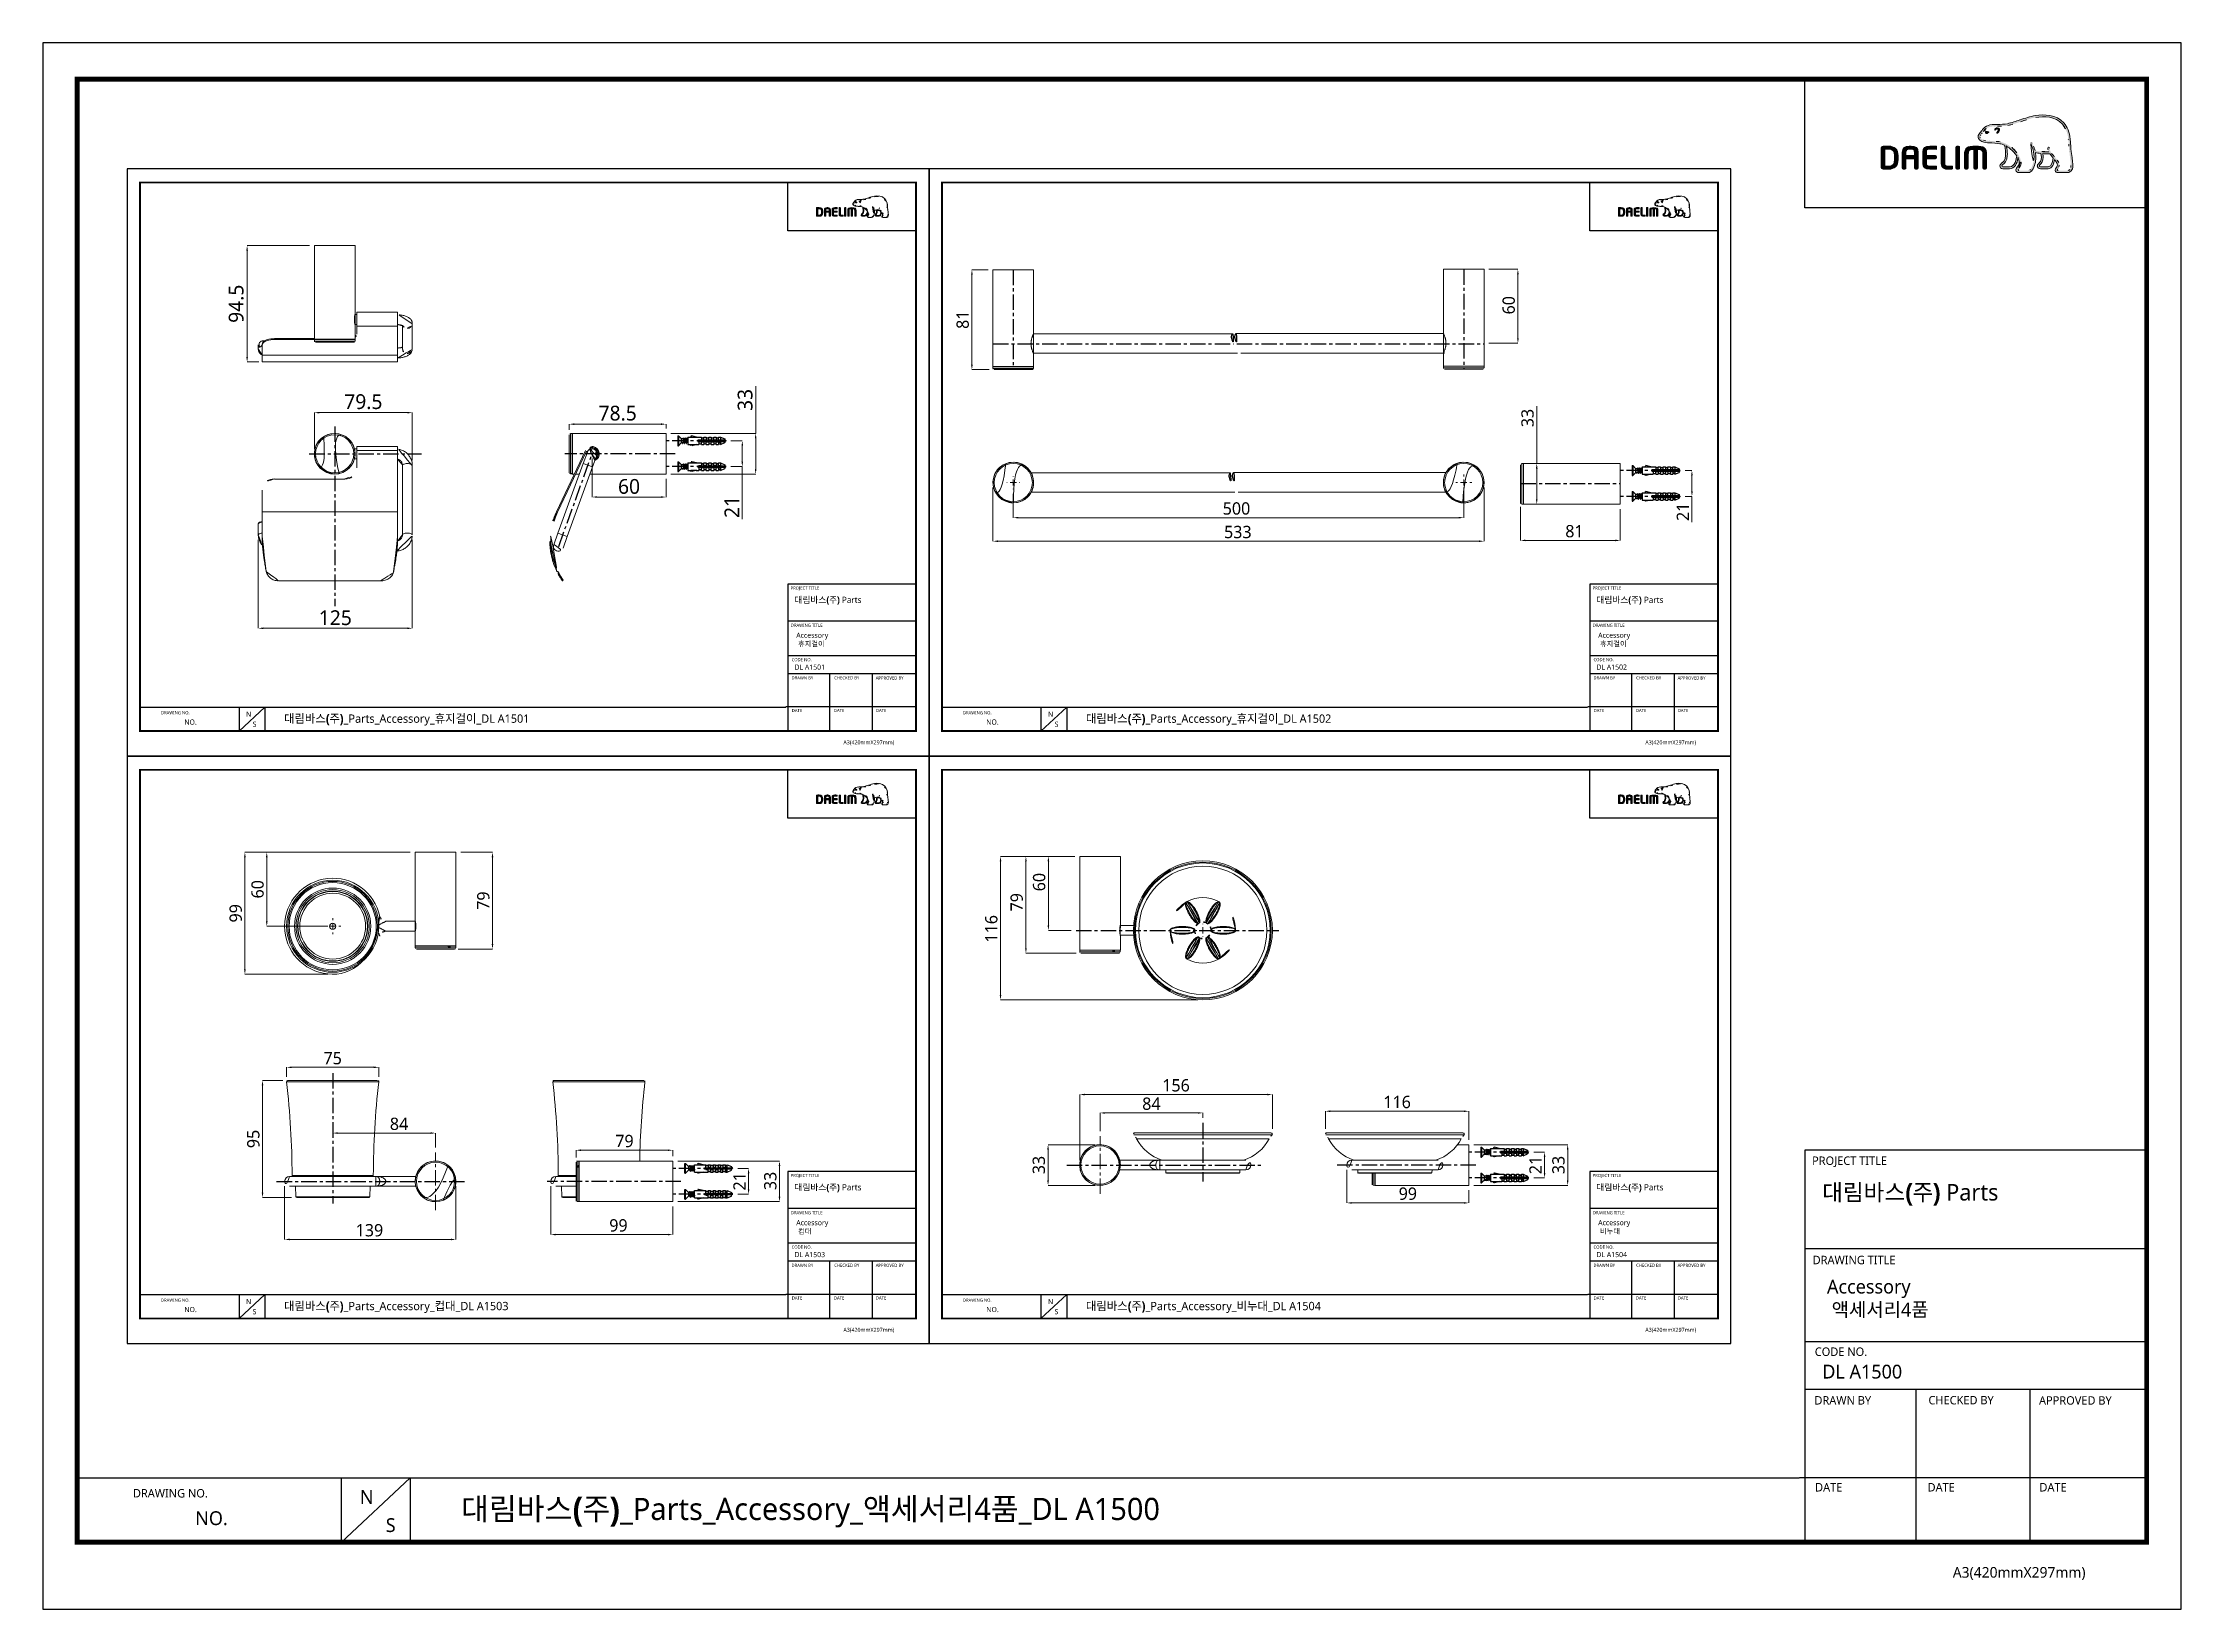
# Model space of a CAD drawing. Extents: x 16296675745 to 16296677481, y -37409619395 to -37409618123.
import ezdxf

# ---------------------------------------------------------------- set-up
doc = ezdxf.new("R2010")
doc.units = 0
doc.header["$LTSCALE"] = 10
doc.header["$MEASUREMENT"] = 0
doc.header["$PDMODE"] = 3
doc.header["$PDSIZE"] = -10
doc.linetypes.add('CENTER', pattern=[2, 1.25, -0.25, 0.25, -0.25])
doc.layers.get('0').update_dxf_attribs({"linetype": 'CONTINUOUS'})
doc.layers.get('DEFPOINTS').update_dxf_attribs({"linetype": 'CONTINUOUS'})
doc.layers.add('레이어 1', color=7, linetype='CONTINUOUS', lineweight=0)
doc.styles.add('Daelim Dimension', font='')
doc.styles.get('Daelim Dimension').set_extended_font_data('NanumGothic')
doc.dimstyles.new('DEFAULT', dxfattribs={"dimscale": 2, "dimtxt": 2, "dimasz": 2, "dimexe": 0, "dimexo": 2, "dimgap": 1, "dimtad": 1, "dimdec": 1, "dimzin": 9, "dimdsep": 46, "dimtxsty": 'Daelim Dimension', "dimcen": 0.5, "dimclrd": 252, "dimclre": 252, "dimclrt": 3, "dimadec": 1, "dimazin": 0, "dimtfac": 1, "dimtdec": 1, "dimtix": 1, "dimtmove": 0, "dimatfit": 3, "dimfxl": 1, "dimtolj": 1, "dimtzin": 1, "dimlwd": 9, "dimlwe": 9, "dimarcsym": 0})

msp = doc.modelspace()

# ---------------------------------------------------------------- texts
at = {"color": 5, "ltscale": 40, "style": 'Daelim Dimension'}
for s, height, p in [('PROJECT TITLE', 2.56901127, (16296676352.14641, -37409618567.284691)), ('PROJECT TITLE', 2.56901127, (16296677003.14641, -37409618567.284691)), ('DRAWING TITLE', 2.56901127, (16296676352.311119, -37409618597.520576)), ('DRAWING TITLE', 2.56901127, (16296677003.311119, -37409618597.520576)), ('CODE NO.', 2.5690113, (16296676352.95536, -37409618625.442558)), ('CODE NO.', 2.5690113, (16296677003.95536, -37409618625.442558)), ('DRAWN BY', 2.5690113, (16296676352.85462, -37409618640.250954)), ('CHECKED BY', 2.5690113, (16296676387.564791, -37409618640.205391)), ('APPROVED BY', 2.56901127, (16296676421.22817, -37409618640.288383)), ('DRAWN BY', 2.5690113, (16296677003.85462, -37409618640.250954)), ('CHECKED BY', 2.5690113, (16296677038.564791, -37409618640.205391)), ('APPROVED BY', 2.56901127, (16296677072.22817, -37409618640.288383)), ('DRAWING NO.', 2.56901127, (16296675840.95973, -37409618668.549294)), ('DATE', 2.5690113, (16296676353.055269, -37409618666.728951)), ('DATE', 2.5690113, (16296676387.291599, -37409618666.728951)), ('DATE', 2.5690113, (16296676421.34631, -37409618666.728951)), ('DRAWING NO.', 2.56901127, (16296676491.95973, -37409618668.549294)), ('DATE', 2.5690113, (16296677004.055269, -37409618666.728951)), ('DATE', 2.5690113, (16296677038.291599, -37409618666.728951)), ('DATE', 2.5690113, (16296677072.34631, -37409618666.728951)), ('A3(420mmX297mm)', 3.24237133, (16296676394.971889, -37409618692.972488)), ('A3(420mmX297mm)', 3.24237133, (16296677045.971889, -37409618692.972488)), ('PROJECT TITLE', 6.85069672, (16296677181.37281, -37409619034.450073)), ('PROJECT TITLE', 2.56901127, (16296676352.14641, -37409619044.284691)), ('PROJECT TITLE', 2.56901127, (16296677003.14641, -37409619044.284691)), ('DRAWING TITLE', 2.56901127, (16296676352.311119, -37409619074.520576)), ('DRAWING TITLE', 2.56901127, (16296677003.311119, -37409619074.520576)), ('CODE NO.', 2.5690113, (16296676352.95536, -37409619102.442558)), ('CODE NO.', 2.5690113, (16296677003.95536, -37409619102.442558)), ('DRAWN BY', 2.5690113, (16296676352.85462, -37409619117.250954)), ('CHECKED BY', 2.5690113, (16296676387.564791, -37409619117.205391)), ('APPROVED BY', 2.56901127, (16296676421.22817, -37409619117.288383)), ('DRAWN BY', 2.5690113, (16296677003.85462, -37409619117.250954)), ('CHECKED BY', 2.5690113, (16296677038.564791, -37409619117.205391)), ('APPROVED BY', 2.56901127, (16296677072.22817, -37409619117.288383)), ('DRAWING TITLE', 6.85069672, (16296677181.81204, -37409619115.079102)), ('DRAWING NO.', 2.56901127, (16296675840.95973, -37409619145.549294)), ('DATE', 2.5690113, (16296676353.055269, -37409619143.728951)), ('DATE', 2.5690113, (16296676387.291599, -37409619143.728951)), ('DATE', 2.5690113, (16296676421.34631, -37409619143.728951)), ('DRAWING NO.', 2.56901127, (16296676491.95973, -37409619145.549294)), ('DATE', 2.5690113, (16296677004.055269, -37409619143.728951)), ('DATE', 2.5690113, (16296677038.291599, -37409619143.728951)), ('DATE', 2.5690113, (16296677072.34631, -37409619143.728951)), ('A3(420mmX297mm)', 3.24237133, (16296676394.971889, -37409619169.972488)), ('A3(420mmX297mm)', 3.24237133, (16296677045.971889, -37409619169.972488)), ('CODE NO.', 6.8506967, (16296677183.53002, -37409619189.53772)), ('DRAWN BY', 6.8506967, (16296677183.26136, -37409619229.026756)), ('CHECKED BY', 6.8506967, (16296677275.821831, -37409619228.905273)), ('APPROVED BY', 6.85069672, (16296677365.59086, -37409619229.126556)), ('DATE', 6.8506967, (16296677183.79645, -37409619299.634773)), ('DATE', 6.8506967, (16296677275.09333, -37409619299.634773)), ('DATE', 6.8506967, (16296677365.90589, -37409619299.634773)), ('DRAWING NO.', 6.85069672, (16296675818.208349, -37409619304.489014)), ('A3(420mmX297mm)', 8.64632354, (16296677295.5741, -37409619369.617523))]:
    msp.add_text(s, height=height, dxfattribs=at).set_placement(p)
at = {"attachment_point": 1, "style": 'Daelim Dimension'}
for s, insert, char_height, width in [('{\\fPretendard Variable SemiBold|b0|i0|c129|p2;\\C7;대림바스(주)} Parts', (16296676355.20212, -37409618573.086517), 5.03600079, 80.93992813), ('{\\fPretendard Variable SemiBold|b0|i0|c129|p2;\\C7;대림바스(주)} Parts', (16296677006.20212, -37409618573.086517), 5.03600079, 80.93992813), (' Accessory\\P  휴지걸이', (16296676355.246559, -37409618602.232964), 4.2041236, 70.7511006), (' Accessory\\P  휴지걸이', (16296677006.246559, -37409618602.232964), 4.2041236, 70.7511006), ('DL A1501', (16296676355.246559, -37409618628.124367), 4.2041236, 70.7511006), ('DL A1502', (16296677006.246559, -37409618628.124367), 4.2041236, 70.7511006), ('N', (16296675910.04771, -37409618666.29232), 4.204124, 5.86731056), ('N', (16296676561.04771, -37409618666.29232), 4.204124, 5.86731056), ('NO.', (16296675859.93012, -37409618672.751053), 4.2041236, 26.37394471), ('S', (16296675915.45385, -37409618674.469841), 4.204124, 5.86731056), ('NO.', (16296676510.93012, -37409618672.751053), 4.2041236, 26.37394471), ('S', (16296676566.45385, -37409618674.469841), 4.204124, 5.86731056), ('{\\fPretendard Variable SemiBold|b0|i0|c129|p2;\\C7;대림바스(주)} Parts', (16296676355.20212, -37409619050.086517), 5.03600079, 80.93992813), ('{\\fPretendard Variable SemiBold|b0|i0|c129|p2;\\C7;대림바스(주)} Parts', (16296677006.20212, -37409619050.086517), 5.03600079, 80.93992813), ('{\\fPretendard Variable SemiBold|b0|i0|c129|p2;\\C7;대림바스(주)} Parts', (16296677189.521391, -37409619049.9216), 13.42933544, 215.83980835), (' Accessory\\P  컵대', (16296676355.246559, -37409619079.232964), 4.2041236, 70.7511006), (' Accessory\\P  비누대', (16296677006.246559, -37409619079.232964), 4.2041236, 70.7511006), ('DL A1503', (16296676355.246559, -37409619105.124367), 4.2041236, 70.7511006), ('DL A1504', (16296677006.246559, -37409619105.124367), 4.2041236, 70.7511006), (' Accessory\\P  액세서리4품', (16296677189.639879, -37409619127.645447), 11.2109962, 188.66960159), ('NO.', (16296675859.93012, -37409619149.751053), 4.2041236, 26.37394471), ('N', (16296675910.04771, -37409619143.29232), 4.204124, 5.86731056), ('S', (16296675915.45385, -37409619151.469841), 4.204124, 5.86731056), ('NO.', (16296676510.93012, -37409619149.751053), 4.2041236, 26.37394471), ('N', (16296676561.04771, -37409619143.29232), 4.204124, 5.86731056), ('S', (16296676566.45385, -37409619151.469841), 4.204124, 5.86731056), ('DL A1500', (16296677189.639879, -37409619196.689209), 11.2109962, 188.66960159), ('N', (16296676002.44294, -37409619298.470398), 11.210996, 15.6461615), ('NO.', (16296675868.79603, -37409619315.693657), 11.2109962, 70.33051922), ('S', (16296676023.4797, -37409619321.321259), 11.210996, 15.6461615)]:
    msp.add_mtext(s, dxfattribs=dict(at, insert=insert, char_height=char_height, width=width))
at = {"color": 2, "attachment_point": 1, "style": 'Daelim Dimension'}
for s, insert, char_height, width in [('{\\fPretendard Variable SemiBold|b0|i0|c129|p2;대림바스(주)}_Parts_Accessory_{\\fGulim|b0|i0|c129|p50;휴지걸이}_DL A1501', (16296675940.859091, -37409618668.660728), 6.75662715, 260.66283526), ('{\\fPretendard Variable SemiBold|b0|i0|c129|p2;대림바스(주)}_Parts_Accessory_{\\fGulim|b0|i0|c129|p50;휴지걸이}_DL A1502', (16296676591.859091, -37409618668.660728), 6.75662715, 260.66283526), ('{\\fPretendard Variable SemiBold|b0|i0|c129|p2;대림바스(주)}_Parts_Accessory_{\\fGulim|b0|i0|c129|p50;컵대}_DL A1503', (16296675940.859091, -37409619145.660728), 6.75662715, 260.66283526), ('{\\fPretendard Variable SemiBold|b0|i0|c129|p2;대림바스(주)}_Parts_Accessory_{\\fGulim|b0|i0|c129|p50;비누대}_DL A1504', (16296676591.859091, -37409619145.660728), 6.75662715, 260.66283526), ('{\\fPretendard Variable SemiBold|b0|i0|c129|p2;대림바스(주)}_Parts_Accessory_{\\fGulim|b0|i0|c129|p50;액세서리}4{\\fGulim|b0|i0|c129|p50;품}_DL A1500', (16296676084.60663, -37409619304.786163), 18.0176724, 729.2543326)]:
    msp.add_mtext(s, dxfattribs=dict(at, insert=insert, char_height=char_height, width=width))

# ---------------------------------------------------------------- blocks, each defined once
blk = doc.blocks.new('*D5')
at = {"color": 5, "lineweight": 9, "transparency": 16777216}
for p, q in [((16296675920.01962, -37409618526.73676), (16296675920.01962, -37409618598.70456)), ((16296676045.01962, -37409618526.73676), (16296676045.01962, -37409618598.70456)), ((16296675924.01962, -37409618598.70456), (16296676041.01962, -37409618598.70456))]:
    blk.add_line(p, q, dxfattribs=at)
at = {"color": 5, "transparency": 16777216}
for points in [[(16296675924.01962, -37409618598.0379), (16296675924.01962, -37409618599.37122), (16296675920.01962, -37409618598.70456)], [(16296676041.01962, -37409618598.0379), (16296676041.01962, -37409618599.37122), (16296676045.01962, -37409618598.70456)]]:
    blk.add_solid(points, dxfattribs=at)
at = {"layer": 'DEFPOINTS', "color": 0, "transparency": 16777216}
for p in [(16296675920.01962, -37409618522.73676), (16296676045.01962, -37409618522.73676), (16296676045.01962, -37409618598.70456)]:
    blk.add_point(p, dxfattribs=at)
at = {"color": 7, "transparency": 16777216, "insert": (16296675982.51962, -37409618590.17237), "char_height": 12, "attachment_point": 5, "style": 'Daelim Dimension'}
blk.add_mtext('\\A1;125', dxfattribs=at)
blk = doc.blocks.new('*D6')
at = {"color": 5, "lineweight": 9, "transparency": 16777216}
for p, q in [((16296675961.519621, -37409618287.941132), (16296675910.926769, -37409618287.941132)), ((16296675910.926769, -37409618378.410973), (16296675910.926769, -37409618291.941132)), ((16296675920.378071, -37409618382.410973), (16296675910.926769, -37409618382.410973))]:
    blk.add_line(p, q, dxfattribs=at)
at = {"color": 5, "transparency": 16777216}
for points in [[(16296675910.260099, -37409618291.941132), (16296675911.593439, -37409618291.941132), (16296675910.926769, -37409618287.941132)], [(16296675910.260099, -37409618378.410973), (16296675911.593439, -37409618378.410973), (16296675910.926769, -37409618382.410973)]]:
    blk.add_solid(points, dxfattribs=at)
at = {"layer": 'DEFPOINTS', "color": 0, "transparency": 16777216}
for p in [(16296675910.926769, -37409618287.941132), (16296675965.519621, -37409618287.941132), (16296675924.378071, -37409618382.410973)]:
    blk.add_point(p, dxfattribs=at)
at = {"color": 7, "transparency": 16777216, "insert": (16296675902.085569, -37409618335.176064), "char_height": 12, "attachment_point": 5, "rotation": 90, "style": 'Daelim Dimension'}
blk.add_mtext('\\A1;94.5', dxfattribs=at)
blk = doc.blocks.new('*D7')
at = {"color": 5, "lineweight": 9, "transparency": 16777216}
for p, q in [((16296676172.480101, -37409618437.471413), (16296676172.480101, -37409618432.933434)), ((16296676176.480101, -37409618432.933434), (16296676246.980101, -37409618432.933434)), ((16296676250.980101, -37409618436.458282), (16296676250.980101, -37409618432.933434))]:
    blk.add_line(p, q, dxfattribs=at)
at = {"color": 5, "transparency": 16777216}
for points in [[(16296676176.480101, -37409618432.266769), (16296676176.480101, -37409618433.600098), (16296676172.480101, -37409618432.933434)], [(16296676246.980101, -37409618432.266769), (16296676246.980101, -37409618433.600098), (16296676250.980101, -37409618432.933434)]]:
    blk.add_solid(points, dxfattribs=at)
at = {"layer": 'DEFPOINTS', "color": 0, "transparency": 16777216}
for p in [(16296676172.480101, -37409618441.471413), (16296676250.980101, -37409618432.933434), (16296676250.980101, -37409618440.458282)]:
    blk.add_point(p, dxfattribs=at)
at = {"color": 7, "transparency": 16777216, "insert": (16296676211.730101, -37409618424.092232), "char_height": 12, "attachment_point": 5, "style": 'Daelim Dimension'}
blk.add_mtext('\\A1;78.5', dxfattribs=at)
blk = doc.blocks.new('*D8')
at = {"color": 5, "lineweight": 9, "transparency": 16777216}
for p, q in [((16296676190.980101, -37409618460.958282), (16296676190.980101, -37409618492.126251)), ((16296676250.980101, -37409618477.458282), (16296676250.980101, -37409618492.126251)), ((16296676194.980101, -37409618492.126251), (16296676246.980101, -37409618492.126251))]:
    blk.add_line(p, q, dxfattribs=at)
at = {"color": 5, "transparency": 16777216}
for points in [[(16296676194.980101, -37409618491.459587), (16296676194.980101, -37409618492.792923), (16296676190.980101, -37409618492.126251)], [(16296676246.980101, -37409618491.459587), (16296676246.980101, -37409618492.792923), (16296676250.980101, -37409618492.126251)]]:
    blk.add_solid(points, dxfattribs=at)
at = {"layer": 'DEFPOINTS', "color": 0, "transparency": 16777216}
for p in [(16296676190.980101, -37409618456.958282), (16296676250.980101, -37409618473.458282), (16296676250.980101, -37409618492.126251)]:
    blk.add_point(p, dxfattribs=at)
at = {"color": 7, "transparency": 16777216, "insert": (16296676220.980101, -37409618483.594063), "char_height": 12, "attachment_point": 5, "style": 'Daelim Dimension'}
blk.add_mtext('\\A1;60', dxfattribs=at)
blk = doc.blocks.new('*D9')
at = {"color": 5, "lineweight": 9, "transparency": 16777216}
for p, q in [((16296676323.771971, -37409618440.458282), (16296676323.771971, -37409618402.158958)), ((16296676254.980101, -37409618440.458282), (16296676323.771971, -37409618440.458282)), ((16296676323.771971, -37409618469.458282), (16296676323.771971, -37409618444.458282)), ((16296676254.980101, -37409618473.458282), (16296676323.771971, -37409618473.458282))]:
    blk.add_line(p, q, dxfattribs=at)
at = {"color": 5, "transparency": 16777216}
for points in [[(16296676323.105301, -37409618444.458282), (16296676324.438629, -37409618444.458282), (16296676323.771971, -37409618440.458282)], [(16296676323.105301, -37409618469.458282), (16296676324.438629, -37409618469.458282), (16296676323.771971, -37409618473.458282)]]:
    blk.add_solid(points, dxfattribs=at)
at = {"layer": 'DEFPOINTS', "color": 0, "transparency": 16777216}
for p in [(16296676250.980101, -37409618440.458282), (16296676323.771971, -37409618440.458282), (16296676250.980101, -37409618473.458282)]:
    blk.add_point(p, dxfattribs=at)
at = {"color": 7, "transparency": 16777216, "insert": (16296676315.231199, -37409618413.274834), "char_height": 12, "attachment_point": 5, "rotation": 90, "style": 'Daelim Dimension'}
blk.add_mtext('\\A1;33', dxfattribs=at)
blk = doc.blocks.new('*D3')
at = {"color": 5, "lineweight": 9, "transparency": 16777216}
for p, q in [((16296676303.67885, -37409618446.439117), (16296676312.90102, -37409618446.439117)), ((16296676312.90102, -37409618450.439117), (16296676312.90102, -37409618463.439117)), ((16296676303.67885, -37409618467.439117), (16296676312.90102, -37409618467.439117)), ((16296676312.90102, -37409618467.439117), (16296676312.90102, -37409618510.035507))]:
    blk.add_line(p, q, dxfattribs=at)
at = {"color": 5, "transparency": 16777216}
for points in [[(16296676312.23435, -37409618450.439117), (16296676313.56768, -37409618450.439117), (16296676312.90102, -37409618446.439117)], [(16296676312.23435, -37409618463.439117), (16296676313.56768, -37409618463.439117), (16296676312.90102, -37409618467.439117)]]:
    blk.add_solid(points, dxfattribs=at)
at = {"layer": 'DEFPOINTS', "color": 0, "transparency": 16777216}
for p in [(16296676299.67885, -37409618446.439117), (16296676299.67885, -37409618467.439117), (16296676312.90102, -37409618467.439117)]:
    blk.add_point(p, dxfattribs=at)
at = {"color": 7, "transparency": 16777216, "insert": (16296676304.428921, -37409618500.198601), "char_height": 12, "attachment_point": 5, "rotation": 90, "style": 'Daelim Dimension'}
blk.add_mtext('\\A1;21', dxfattribs=at)
blk = doc.blocks.new('A$C1A2B1112')
at = {"color": 7, "linetype": 'Continuous', "lineweight": 15}
for p, q in [((80.1, 107.2), (78, 107.2)), ((113.1, 109.1), (80.1, 109.1)), ((80.1, 109.1), (80.1, 105.8)), ((80.1, 105.8), (80.1, 91.8)), ((113.1, 105.8), (80.1, 105.8)), ((113.1, 109.1), (113.1, 105.8)), ((113.1, 105.8), (113.1, 56.1)), ((65.5, 87.1), (65.5, 87.1)), ((65.5, 87.1), (65.5, 87.1)), ((78, 99.2), (80.1, 99.2)), ((117, 93.8), (117, 37.5)), ((125, 37.5), (125, 93.8)), ((3.1, 73.7), (3.1, 56.1)), ((70.1, 82.7), (13.1, 82.7)), ((63.2, 86.8), (63.2, 86.8)), ((63.2, 86.8), (63.2, 86.8)), ((3.1, 56.1), (3.1, 36.4)), ((113.1, 56.1), (3.1, 56.1)), ((113.1, 56.1), (113.1, 36.4)), ((0, 46.4), (0, 37.5)), ((3.1, 36.1), (3.1, 36.4)), ((113.1, 36.1), (113.1, 36.4)), ((99.3, 0), (17, 0)), ((109.1, 5.6), (109.4, 6.1))]:
    blk.add_line(p, q, dxfattribs=at)
at = {"color": 8, "linetype": 'Continuous', "lineweight": 15, "flags": 128}
for points in [[(117, 93.8), (117.1, 94.1), (117.3, 94.4), (117.8, 94.7), (118.4, 94.9), (119.2, 95.1), (120.1, 95.2), (121, 95.2)], [(121, 95.2), (121.9, 95.2), (122.8, 95.1), (123.6, 94.9), (124.2, 94.7), (124.7, 94.4), (124.9, 94.1), (125, 93.8)], [(3.1, 47.7), (3.1, 47.7), (2.2, 47.6), (1.4, 47.4), (0.8, 47.2), (0.3, 46.9), (0.1, 46.6), (0, 46.4)], [(3.1, 38.8), (3.1, 38.8), (2.2, 38.7), (1.4, 38.5), (0.8, 38.3), (0.3, 38), (0.1, 37.7), (0, 37.5)], [(117, 37.5), (117.1, 37.7), (117.3, 38), (117.8, 38.3), (118.4, 38.5), (119.2, 38.7), (120.1, 38.8), (121, 38.8)], [(121, 38.8), (121.9, 38.8), (122.8, 38.7), (123.6, 38.5), (124.2, 38.3), (124.7, 38), (124.9, 37.7), (125, 37.5)]]:
    blk.add_lwpolyline(points, dxfattribs=at)
at = {"color": 7, "linetype": 'Continuous', "lineweight": 15}
for radius in [16.5, 16.5, 15.5]:
    blk.add_circle((62, 103.2), radius, dxfattribs=at)
for centre, radius, start, end in [((62, 103.2), 16.5, 282.3621, 274.039), ((62, 103.2), 16.5, 123.2005, 274.039), ((62, 103.2), 16.5, 282.3621, 123.2005), ((65.5, 87.3), 0.2, 279.4045, 282.3621), ((70.6, 92.3), 9.55, 267.2369, 356.9405), ((12.7, 73.2), 9.55, 87.2369, 176.9405), ((63.1, 87), 0.2, 274.039, 276.9966)]:
    blk.add_arc(centre, radius, start, end, dxfattribs=at)
for centre, start_param, end_param in [((87.5, 23.7), 3.418871, 3.427846), ((28.8, 23.7), 5.996932, 6.005907)]:
    blk.add_ellipse(centre, major_axis=(84.4, 0), ratio=0.68479, start_param=start_param, end_param=end_param, dxfattribs=at)
for points, knots in [([(125, 93.8), (125, 94.2), (125, 95), (124.8, 96.4), (124.4, 97.9), (123.8, 99.3), (123, 100.7), (122.1, 102), (121.1, 103.2), (119.9, 104.3), (118.6, 105.2), (117.1, 105.9), (115.6, 106.5), (114.3, 106.9), (113.4, 107), (113.1, 107.1)], [0, 0, 0, 0, 0.051609, 0.133134, 0.214661, 0.296217, 0.377856, 0.459621, 0.541546, 0.623651, 0.705945, 0.788424, 0.871077, 0.953885, 1, 1, 1, 1]), ([(63.2, 86.8), (63.2, 86.8), (63.2, 86.8), (63.4, 86.8), (63.7, 86.8), (64.1, 86.9), (64.5, 86.9), (64.9, 87), (65.2, 87.1), (65.4, 87.1), (65.5, 87.1), (65.5, 87.1)], [0, 0, 0, 0, 0.01811, 0.149262, 0.281195, 0.413744, 0.546196, 0.678523, 0.810523, 0.942229, 1, 1, 1, 1]), ([(113.1, 98.9), (113.2, 98.8), (113.7, 98.7), (114.4, 98.3), (115.2, 97.8), (115.9, 97.1), (116.4, 96.3), (116.8, 95.4), (117, 94.6), (117, 94.1), (117, 93.8)], [0, 0, 0, 0, 0.04356, 0.182235, 0.321734, 0.462591, 0.605401, 0.750733, 0.898915, 1, 1, 1, 1]), ([(3.1, 48), (3, 48), (2.6, 48), (1.9, 47.9), (1.2, 47.7), (0.7, 47.4), (0.3, 47.1), (0, 46.8), (0, 46.5), (0, 46.4)], [0, 0, 0, 0, 0.08415, 0.251463, 0.420916, 0.594874, 0.755077, 0.886564, 1, 1, 1, 1]), ([(0, 37.5), (0, 37.1), (0, 36.3), (0.2, 34.9), (0.6, 33.4), (1.2, 32), (2, 30.6), (2.7, 29.5), (3.2, 28.9), (3.4, 28.7)], [0, 0, 0, 0, 0.102825, 0.265256, 0.427688, 0.59018, 0.752837, 0.915745, 1, 1, 1, 1]), ([(3.1, 36.4), (3.2, 35), (3.2, 32), (3.5, 27.6), (4, 23.1), (4.6, 18.2), (5.5, 12.9), (6.2, 9.2), (6.6, 7.4)], [0, 0, 0, 0, 0.146668, 0.293346, 0.444706, 0.596078, 0.79685, 1, 1, 1, 1]), ([(6.4, 7.9), (6.1, 9.4), (5.5, 12.3), (4.8, 16.9), (4.1, 21.5), (3.6, 26.3), (3.2, 31.1), (3.2, 34.4), (3.1, 36.1)], [0, 0, 0, 0, 0.1674772, 0.3362533, 0.4992312, 0.6621945, 0.8311064, 1, 1, 1, 1]), ([(109.7, 7.4), (110, 8.9), (110.6, 11.9), (111.4, 16.6), (112.1, 21.4), (112.7, 26.3), (113.1, 31.3), (113.1, 34.7), (113.1, 36.4)], [0, 0, 0, 0, 0.167809, 0.336964, 0.499664, 0.662348, 0.831184, 1, 1, 1, 1]), ([(113.1, 36.1), (113.1, 34.6), (113.1, 31.7), (112.8, 27.3), (112.4, 22.9), (111.7, 18.1), (110.9, 13.1), (110.3, 9.6), (109.9, 7.9)], [0, 0, 0, 0, 0.149428, 0.298867, 0.45306, 0.607265, 0.802574, 1, 1, 1, 1]), ([(112.5, 24.2), (112.9, 24.2), (113.8, 24.3), (115.2, 24.7), (116.7, 25.2), (118.2, 25.9), (119.6, 26.8), (120.8, 27.9), (121.9, 29), (122.9, 30.3), (123.7, 31.7), (124.3, 33.1), (124.7, 34.6), (125, 36.1), (125, 37), (125, 37.5)], [0, 0, 0, 0, 0.0568957, 0.137268, 0.2176304, 0.2979489, 0.3781871, 0.4583094, 0.5382831, 0.6180808, 0.6976851, 0.7770899, 0.8563038, 0.9353499, 1, 1, 1, 1]), ([(117, 37.5), (117, 37.3), (117, 36.9), (116.8, 36.1), (116.5, 35.2), (116, 34.4), (115.3, 33.7), (114.5, 33), (113.7, 32.6), (113.2, 32.5), (113.1, 32.4)], [0, 0, 0, 0, 0.05853, 0.209118, 0.358913, 0.50638, 0.651046, 0.793139, 0.933188, 1, 1, 1, 1]), ([(6.9, 6.1), (6.8, 6.6), (6.5, 7.2), (6.4, 7.8), (6.4, 7.9)], [0, 0, 0, 0, 0.778444, 1, 1, 1, 1]), ([(6.6, 7.4), (6.7, 6.9), (7, 5.9), (7.7, 4.5), (8.7, 3.2), (9.9, 2.2), (11.3, 1.3), (12.9, 0.6), (14.6, 0.2), (16, 0), (16.8, 0), (17, 0)], [0, 0, 0, 0, 0.118887, 0.237778, 0.356636, 0.4755, 0.59494, 0.714388, 0.835179, 0.955981, 1, 1, 1, 1]), ([(6.9, 6.1), (7, 6), (7.1, 5.8), (7.1, 5.6), (7.2, 5.6)], [0, 0, 0, 0, 0.797993, 1, 1, 1, 1]), ([(99.3, 0), (99.9, 0), (101.1, 0.1), (102.9, 0.5), (104.5, 1.1), (106, 1.9), (107.3, 3), (108.4, 4.2), (109.3, 5.7), (109.6, 6.8), (109.7, 7.4)], [0, 0, 0, 0, 0.122994, 0.245978, 0.369061, 0.492133, 0.613384, 0.734629, 0.867317, 1, 1, 1, 1]), ([(109.9, 7.9), (109.8, 7.4), (109.7, 6.8), (109.4, 6.2), (109.4, 6.2)], [0, 0, 0, 0, 0.851049, 1, 1, 1, 1])]:
    blk.add_open_spline(points, degree=3, knots=knots, dxfattribs=at)
blk = doc.blocks.new('A$C7EB81B8C')
at = {"color": 7, "linetype": 'Continuous', "lineweight": 15}
for p, q in [((45.5, 94.3), (45.5, 18.3)), ((45.5, 94.3), (78.5, 94.3)), ((78.5, 38.5), (78.5, 94.3)), ((78.5, 38.5), (78.5, 38.5)), ((80.1, 38.3), (78.5, 38.3)), ((113.1, 40.2), (80.1, 40.2)), ((80.1, 40.2), (80.1, 29)), ((113.1, 40.2), (113.1, 29)), ((13.1, 18.8), (13.1, 18.1)), ((13.1, 18.8), (45.5, 18.8)), ((45.5, 18.1), (13.1, 18.1)), ((45.5, 18.3), (78.5, 18.3)), ((45.5, 18.1), (45.5, 16.8)), ((78.5, 30.3), (80.1, 30.3)), ((78.5, 18.3), (78.5, 30.2)), ((78.5, 16.8), (78.5, 18.1)), ((113.1, 29), (80.1, 29)), ((80.1, 29), (80.1, 22.4)), ((113.1, 29), (113.1, 5.4)), ((117, 29.4), (117, 10.4)), ((125, 10.4), (125, 30.9)), ((0, 13.6), (0, 10.4)), ((3.1, 13.8), (3.1, 14.5)), ((3.1, 13.8), (3.1, 5.4)), ((113.1, 5.4), (3.1, 5.4)), ((3.1, 5.4), (3.1, 0.2)), ((3.1, 0.2), (3.2, 0)), ((77.5, 15.8), (46.5, 15.8)), ((113, 0), (113.1, 0.2)), ((113.1, 5.4), (113.1, 0.2)), ((3.1, 0), (113, 0))]:
    blk.add_line(p, q, dxfattribs=at)
at = {"color": 8, "linetype": 'Continuous', "lineweight": 15}
for p, q in [((78.5, 18.1), (45.5, 18.1)), ((45.5, 16.8), (75.8, 16.8)), ((75.8, 16.8), (78.5, 16.8))]:
    blk.add_line(p, q, dxfattribs=at)
at = {"color": 7, "linetype": 'Continuous', "lineweight": 15, "flags": 128}
for points in [[(3.1, 14.5), (3.3, 15.2), (3.6, 15.8), (4.2, 16.4), (5.1, 17), (6.1, 17.5), (7.3, 18), (8.6, 18.3), (10.1, 18.6), (11.6, 18.7), (13.1, 18.8)], [(13.1, 18.1), (11.6, 18), (10.1, 17.9), (8.6, 17.6), (7.3, 17.2), (6.1, 16.8), (5.1, 16.3), (4.2, 15.7), (3.6, 15.1), (3.3, 14.4), (3.1, 13.8)]]:
    blk.add_lwpolyline(points, dxfattribs=at)
at = {"color": 7, "linetype": 'Continuous', "lineweight": 15}
for centre, radius, start, end in [((45.7, 18.1), 0.2, 90, 180.5), ((78.3, 18.1), 0.2, 359.5, 90), ((77.1, 23.5), 3.09, 297.3961, 352.7974), ((77.1, 22.7), 3.09, 297.3961, 352.7974), ((3.8, 13.7), 3.82, 181.2806, 259.8918), ((46.5, 16.8), 1, 180.5, 270), ((77.5, 16.8), 1, 270, 359.5)]:
    blk.add_arc(centre, radius, start, end, dxfattribs=at)
at = {"color": 8, "linetype": 'Continuous', "lineweight": 15}
for centre, radius, start, end in [((120.9, 31.2), 4.03, 208.3622, 270.7295), ((121.1, 31), 3.86, 267.9319, 358.5798), ((3.8, 10.5), 3.82, 181.2806, 259.8918), ((3.9, 13.8), 3.31, 70.8652, 257.1703), ((120.9, 10.5), 3.9, 182.0393, 271.5224), ((121.1, 10.5), 3.86, 267.9336, 358.5047)]:
    blk.add_arc(centre, radius, start, end, dxfattribs=at)
at = {"color": 7, "linetype": 'Continuous', "lineweight": 15}
for points, knots in [([(78.5, 30.2), (78.5, 30.2), (78.5, 30.2), (78.4, 30.4), (78.4, 30.7), (78.3, 31), (78.2, 31.5), (78.1, 32), (78.1, 32.7), (78, 33.3), (78, 34), (78, 34.7), (78, 35.4), (78.1, 36), (78.1, 36.6), (78.2, 37.2), (78.3, 37.6), (78.4, 38), (78.5, 38.3), (78.5, 38.4), (78.5, 38.5), (78.5, 38.5)], [0, 0, 0, 0, 0.051748, 0.105026, 0.156766, 0.209955, 0.262681, 0.316888, 0.370385, 0.425492, 0.477924, 0.531953, 0.583162, 0.63583, 0.687585, 0.74076, 0.793952, 0.848674, 0.901969, 0.956891, 1, 1, 1, 1]), ([(125, 30.9), (125, 31.2), (124.9, 31.8), (124.7, 32.8), (124.3, 33.6), (123.7, 34.4), (123.1, 35.1), (122.3, 35.7), (121.3, 36.3), (120.2, 36.8), (118.9, 37.3), (117.5, 37.7), (116, 37.9), (114.5, 38.1), (113.6, 38.2), (113.1, 38.2)], [0, 0, 0, 0, 0.061297, 0.124058, 0.186217, 0.249486, 0.315865, 0.387857, 0.468273, 0.558416, 0.654213, 0.747806, 0.838332, 0.926616, 1, 1, 1, 1]), ([(113.1, 30.2), (113.4, 30.2), (114, 30.1), (115, 30), (115.9, 29.8), (116.6, 29.6), (117.2, 29.4), (117.5, 29.2), (117.7, 29.1), (117.7, 29.1), (117.7, 29.1)], [0, 0, 0, 0, 0.1091716, 0.2645673, 0.4165603, 0.5637328, 0.704595, 0.8228602, 0.9339159, 1, 1, 1, 1]), ([(0, 10.4), (0, 10.1), (0.1, 9.4), (0.3, 8.5), (0.7, 7.7), (1.3, 6.9), (1.9, 6.2), (2.6, 5.7), (3, 5.4), (3.1, 5.3)], [0, 0, 0, 0, 0.1437785, 0.2909934, 0.4367926, 0.5851974, 0.7408989, 0.9097646, 1, 1, 1, 1]), ([(117, 11.8), (117, 11.8), (116.9, 11.8), (116.4, 11.6), (115.7, 11.4), (114.8, 11.3), (113.9, 11.1), (113.4, 11.1), (113.1, 11.1)], [0, 0, 0, 0, 0.0041, 0.202799, 0.41435, 0.636659, 0.867228, 1, 1, 1, 1]), ([(113.1, 3), (113.2, 3), (113.8, 3.1), (114.9, 3.2), (116.4, 3.4), (117.8, 3.7), (119.2, 4.1), (120.5, 4.6), (121.6, 5.2), (122.6, 5.8), (123.4, 6.5), (124, 7.3), (124.5, 8.1), (124.8, 9), (125, 9.8), (125, 10.2), (125, 10.4)], [0, 0, 0, 0, 0.011933, 0.098199, 0.185323, 0.273935, 0.364922, 0.459563, 0.559413, 0.642874, 0.716737, 0.784522, 0.848712, 0.910906, 0.972176, 1, 1, 1, 1])]:
    blk.add_open_spline(points, degree=3, knots=knots, dxfattribs=at)
blk = doc.blocks.new('A$C2FF37CD6')
at = {"color": 7, "linetype": 'Continuous', "lineweight": 15}
for p, q in [((29, 105.8), (5.4, 56.1)), ((6.1, 55.8), (29.7, 105.4)), ((15.8, 87.8), (15.8, 118.7)), ((18.1, 119.7), (16.8, 119.7)), ((94.3, 119.7), (18.3, 119.7)), ((18.3, 119.7), (18.3, 103.2)), ((30.5, 104.6), (27.1, 95.2)), ((94.3, 119.7), (94.3, 103.2)), ((27.1, 95.2), (6.6, 38.8)), ((14.1, 36.1), (34.6, 92.5)), ((18, 87.1), (18.1, 87.1)), ((18, 87), (18.1, 87)), ((18.3, 103.2), (18.3, 86.7)), ((34.6, 92.5), (38.1, 101.9)), ((38.5, 103.2), (38.5, 103.2)), ((94.3, 103.2), (94.3, 86.7)), ((16.8, 86.8), (18.1, 86.7)), ((18.1, 86.8), (18, 86.8)), ((18.3, 86.7), (20, 86.7)), ((20.8, 86.7), (24, 86.7)), ((32.6, 86.7), (94.3, 86.7)), ((0.9, 36.1), (0.2, 36.4)), ((6.6, 38.8), (3.2, 29.4)), ((10.7, 26.7), (14.1, 36.1)), ((5.8, 7.4), (6.4, 7.9)), ((10.8, 0.5), (10.2, 0))]:
    blk.add_line(p, q, dxfattribs=at)
at = {"color": 8, "linetype": 'Continuous', "lineweight": 15}
for p, q in [((16.8, 119.7), (16.8, 112.3)), ((16.8, 112.3), (16.8, 86.8)), ((18.1, 87.1), (18.1, 119.7)), ((18.1, 87), (18.1, 87.1)), ((27.1, 95.2), (34.6, 92.5)), ((18.1, 86.7), (18.1, 86.8)), ((6.6, 38.8), (14.1, 36.1))]:
    blk.add_line(p, q, dxfattribs=at)
at = {"color": 7, "linetype": 'Continuous', "lineweight": 15, "flags": 128}
blk.add_lwpolyline([(18.1, 87.1), (18.1, 87.1), (18.1, 87.1)], dxfattribs=at)
at = {"color": 7, "linetype": 'Continuous', "lineweight": 15}
for centre, radius, start, end in [((16.8, 118.7), 1, 90.5, 180), ((18.1, 119.5), 0.2, 0, 90.5), ((34.3, 103.2), 5.88, 292.8341, 154.5833), ((34.3, 103.2), 5.08, 301.8943, 154.5833), ((34.3, 103.2), 4.1, 91.6988, 172.479), ((34.3, 103.2), 4, 340, 160), ((34.3, 103.2), 4.1, 327.5667, 67.5688), ((16.8, 87.8), 1, 180, 269.5), ((17.7, 87), 0.283, 320.7871, 9.6859), ((18.1, 87.3), 0.2, 271.5831, 0), ((18.1, 87.3), 0.198, 268.8439, 359.3123), ((18.1, 87), 0.2, 269.4297, 359.9278), ((18.2, 86.7), 0.298, 63.9443, 96.8952), ((17.7, 87), 0.441, 336.0989, 6.3732), ((18.1, 86.9), 0.2, 269.5, 0), ((55.8, 32.1), 55.8, 154.5833, 175.5867), ((55.8, 32.1), 55, 154.5833, 175.907), ((6.9, 28.1), 4, 160, 340)]:
    blk.add_arc(centre, radius, start, end, dxfattribs=at)
for points, knots in [([(30.2, 103.6), (30.2, 103.7), (30.2, 104.1), (30.4, 104.6), (30.6, 105.2), (31, 105.8), (31.5, 106.3), (32, 106.7), (32.7, 107.1), (33.3, 107.3), (34, 107.4), (34.7, 107.4), (35.4, 107.3), (36, 107), (36.6, 106.7), (37.2, 106.3), (37.6, 105.8), (38, 105.2), (38.3, 104.5), (38.4, 103.9), (38.4, 103.4), (38.5, 103.2)], [0, 0, 0, 0, 0.023386, 0.078257, 0.131545, 0.186325, 0.240628, 0.296456, 0.351553, 0.408308, 0.462308, 0.517953, 0.570694, 0.624938, 0.67824, 0.733006, 0.787789, 0.844148, 0.899037, 0.955602, 1, 1, 1, 1]), ([(30.2, 103.7), (30.2, 103.7), (30.2, 103.9), (30.3, 104.4), (30.5, 104.9), (30.7, 105.2), (30.8, 105.4), (30.7, 105.3), (30.6, 105), (30.5, 104.8), (30.5, 104.8)], [0, 0, 0, 0, 0.019567, 0.160404, 0.311992, 0.478054, 0.640955, 0.783273, 0.922326, 1, 1, 1, 1]), ([(30.5, 104.8), (30.4, 104.6), (30.3, 104.3), (30.3, 103.9), (30.2, 103.8)], [0, 0, 0, 0, 0.603884, 1, 1, 1, 1]), ([(18, 86.8), (17.9, 86.8), (17.8, 86.8), (17.5, 86.8), (17.3, 86.8), (17.1, 86.9), (17.1, 86.9), (17.2, 87), (17.4, 87.1), (17.7, 87.1), (17.9, 87.1), (18, 87.1)], [0, 0, 0, 0, 0.01811, 0.149262, 0.281195, 0.413744, 0.546196, 0.678523, 0.810523, 0.942229, 1, 1, 1, 1]), ([(17.3, 87), (17.3, 87), (17.3, 87), (17.3, 87), (17.5, 87.1), (17.7, 87.1), (17.9, 87.1), (18, 87.1)], [0, 0, 0, 0, 0.096978, 0.265055, 0.511758, 0.827803, 1, 1, 1, 1]), ([(38.5, 103.2), (38.4, 103), (38.4, 102.6), (38.2, 101.9), (38, 101.3), (37.8, 101), (37.7, 100.9)], [0, 0, 0, 0, 0.26893, 0.545806, 0.814695, 1, 1, 1, 1]), ([(5.8, 7.4), (5.1, 8.9), (3.7, 11.9), (2.1, 16.6), (0.9, 21.4), (0.2, 26.3), (-0.1, 31.3), (0.1, 34.7), (0.2, 36.4)], [0, 0, 0, 0, 0.1678084, 0.3369628, 0.4989785, 0.6623472, 0.8303015, 1, 1, 1, 1]), ([(0.9, 36.1), (0.9, 34.6), (0.7, 31.7), (0.9, 27.3), (1.5, 22.9), (2.3, 19), (3.2, 15.8), (4.2, 13.1), (5.2, 10.5), (6, 8.8), (6.4, 7.9)], [0, 0, 0, 0, 0.148817, 0.298829, 0.452427, 0.607187, 0.704728, 0.802535, 0.901137, 1, 1, 1, 1]), ([(10.2, 0), (10.2, 0), (10.1, 0.1), (9.9, 0.5), (9.4, 1.1), (8.9, 1.9), (8.2, 3), (7.5, 4.2), (6.6, 5.7), (6.1, 6.8), (5.8, 7.4)], [0, 0, 0, 0, 0.122994, 0.245978, 0.369061, 0.492133, 0.613384, 0.734629, 0.867317, 1, 1, 1, 1]), ([(6.4, 7.9), (6.7, 7.4), (7.2, 6.4), (8, 5), (8.7, 3.7), (9.4, 2.6), (9.9, 1.8), (10.4, 1.1), (10.7, 0.6), (10.8, 0.5), (10.8, 0.5), (10.8, 0.5)], [0, 0, 0, 0, 0.118639, 0.23728, 0.355896, 0.474515, 0.593597, 0.712687, 0.832938, 0.953199, 1, 1, 1, 1])]:
    blk.add_open_spline(points, degree=3, knots=knots, dxfattribs=at)
at = {"color": 8, "linetype": 'Continuous', "lineweight": 15}
blk.add_open_spline([(17.5, 87.1), (17.5, 87), (17.7, 87), (17.9, 87), (18, 87), (18, 87)], degree=3, knots=[0, 0, 0, 0, 0.466574, 0.935185, 1, 1, 1, 1], dxfattribs=at)
blk = doc.blocks.new('*D4')
at = {"color": 5, "lineweight": 9, "transparency": 16777216}
for p, q in [((16296675965.51962, -37409618452.95828), (16296675965.51962, -37409618423.60417)), ((16296676041.01962, -37409618423.60417), (16296675969.51962, -37409618423.60417)), ((16296676045.01962, -37409618462.35521), (16296676045.01962, -37409618423.60417))]:
    blk.add_line(p, q, dxfattribs=at)
at = {"color": 5, "transparency": 16777216}
for points in [[(16296675969.51962, -37409618422.93751), (16296675969.51962, -37409618424.27084), (16296675965.51962, -37409618423.60417)], [(16296676041.01962, -37409618422.93751), (16296676041.01962, -37409618424.27084), (16296676045.01962, -37409618423.60417)]]:
    blk.add_solid(points, dxfattribs=at)
at = {"layer": 'DEFPOINTS', "color": 0, "transparency": 16777216}
for p in [(16296675965.51962, -37409618423.60417), (16296675965.51962, -37409618456.95828), (16296676045.01962, -37409618466.35521)]:
    blk.add_point(p, dxfattribs=at)
at = {"color": 7, "transparency": 16777216, "insert": (16296676005.26962, -37409618414.76297), "char_height": 12, "attachment_point": 5, "style": 'Daelim Dimension'}
blk.add_mtext('\\A1;79.5', dxfattribs=at)
blk = doc.blocks.new('SW_CENTERMARKSYMBOL_2')
at = {"color": 0, "linetype": 'Continuous', "lineweight": 0}
for p, q in [((-5, 0), (-6.5, 0)), ((0, 0), (-2.5, 0)), ((0, 5), (0, 6.5)), ((0, 0), (0, 2.5)), ((0, 0), (0, -2.5)), ((0, 0), (2.5, 0)), ((5, 0), (6.5, 0)), ((0, -5), (0, -6.5))]:
    blk.add_line(p, q, dxfattribs=at)
blk = doc.blocks.new('SW_CENTERMARKSYMBOL_3')
at = {"color": 0, "linetype": 'Continuous', "lineweight": 0}
for p, q in [((-5, 0), (-5.25, 0)), ((0, 0), (-2.5, 0)), ((0, 5), (0, 5.25)), ((0, 0), (0, 2.5)), ((0, 0), (0, -2.5)), ((0, 0), (2.5, 0)), ((5, 0), (5.25, 0)), ((0, -5), (0, -5.25))]:
    blk.add_line(p, q, dxfattribs=at)
blk = doc.blocks.new('*D12')
at = {"color": 5, "lineweight": 9, "transparency": 16777216}
for p, q in [((16296676532.89192, -37409618489.618874), (16296676532.89192, -37409618508.886467)), ((16296676898.546129, -37409618484.36879), (16296676898.546129, -37409618508.886467)), ((16296676536.89192, -37409618508.886467), (16296676894.546129, -37409618508.886467))]:
    blk.add_line(p, q, dxfattribs=at)
at = {"color": 5, "transparency": 16777216}
for points in [[(16296676536.89192, -37409618508.21981), (16296676536.89192, -37409618509.553139), (16296676532.89192, -37409618508.886467)], [(16296676894.546129, -37409618508.21981), (16296676894.546129, -37409618509.553139), (16296676898.546129, -37409618508.886467)]]:
    blk.add_solid(points, dxfattribs=at)
at = {"layer": 'DEFPOINTS', "color": 0, "transparency": 16777216}
for p in [(16296676532.89192, -37409618485.618874), (16296676898.546129, -37409618480.36879), (16296676898.546129, -37409618508.886467)]:
    blk.add_point(p, dxfattribs=at)
at = {"color": 7, "transparency": 16777216, "insert": (16296676714.097691, -37409618501.457291), "char_height": 10, "attachment_point": 5, "style": 'Daelim Dimension'}
blk.add_mtext('\\A1;500', dxfattribs=at)
blk = doc.blocks.new('*D13')
at = {"color": 5, "lineweight": 9, "transparency": 16777216}
for p, q in [((16296676516.39192, -37409618484.368874), (16296676516.39192, -37409618528.01487)), ((16296676915.046129, -37409618484.36879), (16296676915.046129, -37409618528.01487)), ((16296676520.39192, -37409618528.01487), (16296676911.046129, -37409618528.01487))]:
    blk.add_line(p, q, dxfattribs=at)
at = {"color": 5, "transparency": 16777216}
for points in [[(16296676520.39192, -37409618527.348213), (16296676520.39192, -37409618528.681534), (16296676516.39192, -37409618528.01487)], [(16296676911.046129, -37409618527.348213), (16296676911.046129, -37409618528.681534), (16296676915.046129, -37409618528.01487)]]:
    blk.add_solid(points, dxfattribs=at)
at = {"layer": 'DEFPOINTS', "color": 0, "transparency": 16777216}
for p in [(16296676516.39192, -37409618480.368874), (16296676915.046129, -37409618480.36879), (16296676915.046129, -37409618528.01487)]:
    blk.add_point(p, dxfattribs=at)
at = {"color": 7, "transparency": 16777216, "insert": (16296676715.19125, -37409618520.564217), "char_height": 10, "attachment_point": 5, "style": 'Daelim Dimension'}
blk.add_mtext('\\A1;533', dxfattribs=at)
blk = doc.blocks.new('*D15')
at = {"color": 5, "lineweight": 9, "transparency": 16777216}
for p, q in [((16296676177.994499, -37409619028.292389), (16296676177.994499, -37409619022.512177)), ((16296676181.994499, -37409619022.512177), (16296676252.494499, -37409619022.512177)), ((16296676256.494499, -37409619027.279259), (16296676256.494499, -37409619022.512177))]:
    blk.add_line(p, q, dxfattribs=at)
at = {"color": 5, "transparency": 16777216}
for points in [[(16296676181.994499, -37409619021.845512), (16296676181.994499, -37409619023.178841), (16296676177.994499, -37409619022.512177)], [(16296676252.494499, -37409619021.845512), (16296676252.494499, -37409619023.178841), (16296676256.494499, -37409619022.512177)]]:
    blk.add_solid(points, dxfattribs=at)
at = {"layer": 'DEFPOINTS', "color": 0, "transparency": 16777216}
for p in [(16296676177.994499, -37409619032.292389), (16296676256.494499, -37409619022.512177), (16296676256.494499, -37409619031.279259)]:
    blk.add_point(p, dxfattribs=at)
at = {"color": 7, "transparency": 16777216, "insert": (16296676217.244499, -37409619015.068687), "char_height": 10, "attachment_point": 5, "style": 'Daelim Dimension'}
blk.add_mtext('\\A1;79', dxfattribs=at)
blk = doc.blocks.new('*D16')
at = {"color": 5, "lineweight": 9, "transparency": 16777216}
for p, q in [((16296676157.494499, -37409619051.779259), (16296676157.494499, -37409619091.020653)), ((16296676256.494499, -37409619068.279259), (16296676256.494499, -37409619091.020653)), ((16296676161.494499, -37409619091.020653), (16296676252.494499, -37409619091.020653))]:
    blk.add_line(p, q, dxfattribs=at)
at = {"color": 5, "transparency": 16777216}
for points in [[(16296676161.494499, -37409619090.353989), (16296676161.494499, -37409619091.687317), (16296676157.494499, -37409619091.020653)], [(16296676252.494499, -37409619090.353989), (16296676252.494499, -37409619091.687317), (16296676256.494499, -37409619091.020653)]]:
    blk.add_solid(points, dxfattribs=at)
at = {"layer": 'DEFPOINTS', "color": 0, "transparency": 16777216}
for p in [(16296676157.494499, -37409619047.779259), (16296676256.494499, -37409619064.279259), (16296676256.494499, -37409619091.020653)]:
    blk.add_point(p, dxfattribs=at)
at = {"color": 7, "transparency": 16777216, "insert": (16296676212.354731, -37409619083.577164), "char_height": 10, "attachment_point": 5, "style": 'Daelim Dimension'}
blk.add_mtext('\\A1;99', dxfattribs=at)
blk = doc.blocks.new('*D17')
at = {"color": 5, "lineweight": 9, "transparency": 16777216}
for p, q in [((16296676309.19325, -37409619037.27925), (16296676318.00391, -37409619037.27925)), ((16296676318.00391, -37409619054.27925), (16296676318.00391, -37409619041.27925)), ((16296676309.19325, -37409619058.27925), (16296676318.00391, -37409619058.27925))]:
    blk.add_line(p, q, dxfattribs=at)
at = {"color": 5, "transparency": 16777216}
for points in [[(16296676317.33724, -37409619041.27925), (16296676318.67057, -37409619041.27925), (16296676318.00391, -37409619037.27925)], [(16296676317.33724, -37409619054.27925), (16296676318.67057, -37409619054.27925), (16296676318.00391, -37409619058.27925)]]:
    blk.add_solid(points, dxfattribs=at)
at = {"layer": 'DEFPOINTS', "color": 0, "transparency": 16777216}
for p in [(16296676305.19325, -37409619037.27925), (16296676318.00391, -37409619037.27925), (16296676305.19325, -37409619058.27925)]:
    blk.add_point(p, dxfattribs=at)
at = {"color": 7, "transparency": 16777216, "insert": (16296676310.61049, -37409619047.77925), "char_height": 10, "attachment_point": 5, "rotation": 90, "style": 'Daelim Dimension'}
blk.add_mtext('\\A1;21', dxfattribs=at)
blk = doc.blocks.new('*D18')
at = {"color": 5, "lineweight": 9, "transparency": 16777216}
for p, q in [((16296676260.4945, -37409619031.27926), (16296676343.12495, -37409619031.27926)), ((16296676343.12495, -37409619035.27926), (16296676343.12495, -37409619060.27926)), ((16296676260.4945, -37409619064.27926), (16296676343.12495, -37409619064.27926))]:
    blk.add_line(p, q, dxfattribs=at)
at = {"color": 5, "transparency": 16777216}
for points in [[(16296676342.45828, -37409619035.27926), (16296676343.79161, -37409619035.27926), (16296676343.12495, -37409619031.27926)], [(16296676342.45828, -37409619060.27926), (16296676343.79161, -37409619060.27926), (16296676343.12495, -37409619064.27926)]]:
    blk.add_solid(points, dxfattribs=at)
at = {"layer": 'DEFPOINTS', "color": 0, "transparency": 16777216}
for p in [(16296676256.4945, -37409619031.27926), (16296676256.4945, -37409619064.27926), (16296676343.12495, -37409619064.27926)]:
    blk.add_point(p, dxfattribs=at)
at = {"color": 7, "transparency": 16777216, "insert": (16296676335.67431, -37409619047.45338), "char_height": 10, "attachment_point": 5, "rotation": 90, "style": 'Daelim Dimension'}
blk.add_mtext('\\A1;33', dxfattribs=at)
blk = doc.blocks.new('*D19')
at = {"color": 5, "lineweight": 9, "transparency": 16777216}
for p, q in [((16296676512.39192, -37409618307.62087), (16296676499.29285, -37409618307.62087)), ((16296676499.29285, -37409618384.62087), (16296676499.29285, -37409618311.62087)), ((16296676513.40505, -37409618388.62087), (16296676499.29285, -37409618388.62087))]:
    blk.add_line(p, q, dxfattribs=at)
at = {"color": 5, "transparency": 16777216}
for points in [[(16296676498.62618, -37409618311.62087), (16296676499.95951, -37409618311.62087), (16296676499.29285, -37409618307.62087)], [(16296676498.62618, -37409618384.62087), (16296676499.95951, -37409618384.62087), (16296676499.29285, -37409618388.62087)]]:
    blk.add_solid(points, dxfattribs=at)
at = {"layer": 'DEFPOINTS', "color": 0, "transparency": 16777216}
for p in [(16296676499.29285, -37409618307.62087), (16296676516.39192, -37409618307.62087), (16296676517.40505, -37409618388.62087)]:
    blk.add_point(p, dxfattribs=at)
at = {"color": 7, "transparency": 16777216, "insert": (16296676491.84936, -37409618348.12087), "char_height": 10, "attachment_point": 5, "rotation": 90, "style": 'Daelim Dimension'}
blk.add_mtext('\\A1;81', dxfattribs=at)
blk = doc.blocks.new('*D20')
at = {"color": 5, "lineweight": 9, "transparency": 16777216}
for p, q in [((16296676919.04611, -37409618307.221603), (16296676942.55262, -37409618307.221603)), ((16296676942.55262, -37409618363.222054), (16296676942.55262, -37409618311.221603)), ((16296676919.04611, -37409618367.222054), (16296676942.55262, -37409618367.222054))]:
    blk.add_line(p, q, dxfattribs=at)
at = {"color": 5, "transparency": 16777216}
for points in [[(16296676941.88595, -37409618311.221603), (16296676943.21929, -37409618311.221603), (16296676942.55262, -37409618307.221603)], [(16296676941.88595, -37409618363.222054), (16296676943.21929, -37409618363.222054), (16296676942.55262, -37409618367.222054)]]:
    blk.add_solid(points, dxfattribs=at)
at = {"layer": 'DEFPOINTS', "color": 0, "transparency": 16777216}
for p in [(16296676915.04611, -37409618307.221603), (16296676942.55262, -37409618307.221603), (16296676915.04611, -37409618367.222054)]:
    blk.add_point(p, dxfattribs=at)
at = {"color": 7, "transparency": 16777216, "insert": (16296676935.109131, -37409618336.38353), "char_height": 10, "attachment_point": 5, "rotation": 90, "style": 'Daelim Dimension'}
blk.add_mtext('\\A1;60', dxfattribs=at)
blk = doc.blocks.new('*D22')
at = {"color": 5, "lineweight": 9, "transparency": 16777216}
for p, q in [((16296676944.68835, -37409618500.18749), (16296676944.68835, -37409618527.34807)), ((16296677025.68835, -37409618501.9872), (16296677025.68835, -37409618527.34807)), ((16296677021.68835, -37409618527.34807), (16296676948.68835, -37409618527.34807))]:
    blk.add_line(p, q, dxfattribs=at)
at = {"color": 5, "transparency": 16777216}
for points in [[(16296676948.68835, -37409618526.6814), (16296676948.68835, -37409618528.01473), (16296676944.68835, -37409618527.34807)], [(16296677021.68835, -37409618526.6814), (16296677021.68835, -37409618528.01473), (16296677025.68835, -37409618527.34807)]]:
    blk.add_solid(points, dxfattribs=at)
at = {"layer": 'DEFPOINTS', "color": 0, "transparency": 16777216}
for p in [(16296676944.68835, -37409618496.18749), (16296677025.68835, -37409618497.9872), (16296676944.68835, -37409618527.34807)]:
    blk.add_point(p, dxfattribs=at)
at = {"color": 7, "transparency": 16777216, "insert": (16296676988.45468, -37409618519.90458), "char_height": 10, "attachment_point": 5, "style": 'Daelim Dimension'}
blk.add_mtext('\\A1;81', dxfattribs=at)
blk = doc.blocks.new('*D23')
at = {"color": 5, "lineweight": 9, "transparency": 16777216}
for p, q in [((16296676957.84117, -37409618464.98896), (16296676957.84117, -37409618418.36848)), ((16296676950.98661, -37409618464.98896), (16296676957.84117, -37409618464.98896)), ((16296676957.84117, -37409618493.9872), (16296676957.84117, -37409618468.98896)), ((16296676951.18835, -37409618497.9872), (16296676957.84117, -37409618497.9872))]:
    blk.add_line(p, q, dxfattribs=at)
at = {"color": 5, "transparency": 16777216}
for points in [[(16296676957.1745, -37409618468.98896), (16296676958.50783, -37409618468.98896), (16296676957.84117, -37409618464.98896)], [(16296676957.1745, -37409618493.9872), (16296676958.50783, -37409618493.9872), (16296676957.84117, -37409618497.9872)]]:
    blk.add_solid(points, dxfattribs=at)
at = {"layer": 'DEFPOINTS', "color": 0, "transparency": 16777216}
for p in [(16296676946.98661, -37409618464.98896), (16296676957.84117, -37409618464.98896), (16296676947.18835, -37409618497.9872)]:
    blk.add_point(p, dxfattribs=at)
at = {"color": 7, "transparency": 16777216, "insert": (16296676950.39053, -37409618427.96505), "char_height": 10, "attachment_point": 5, "rotation": 90, "style": 'Daelim Dimension'}
blk.add_mtext('\\A1;33', dxfattribs=at)
blk = doc.blocks.new('*D21')
at = {"color": 5, "lineweight": 9, "transparency": 16777216}
for p, q in [((16296677078.3871, -37409618470.593918), (16296677083.81526, -37409618470.593918)), ((16296677083.81526, -37409618474.593918), (16296677083.81526, -37409618487.593918)), ((16296677078.3871, -37409618491.593918), (16296677083.81526, -37409618491.593918)), ((16296677083.81526, -37409618491.593918), (16296677083.81526, -37409618512.655434))]:
    blk.add_line(p, q, dxfattribs=at)
at = {"color": 5, "transparency": 16777216}
for points in [[(16296677083.14859, -37409618474.593918), (16296677084.48192, -37409618474.593918), (16296677083.81526, -37409618470.593918)], [(16296677083.14859, -37409618487.593918), (16296677084.48192, -37409618487.593918), (16296677083.81526, -37409618491.593918)]]:
    blk.add_solid(points, dxfattribs=at)
at = {"layer": 'DEFPOINTS', "color": 0, "transparency": 16777216}
for p in [(16296677074.3871, -37409618470.593918), (16296677074.3871, -37409618491.593918), (16296677083.81526, -37409618491.593918)]:
    blk.add_point(p, dxfattribs=at)
at = {"color": 7, "transparency": 16777216, "insert": (16296677076.421841, -37409618504.12468), "char_height": 10, "attachment_point": 5, "rotation": 90, "style": 'Daelim Dimension'}
blk.add_mtext('\\A1;21', dxfattribs=at)
blk = doc.blocks.new('*D24')
at = {"color": 5, "lineweight": 9, "transparency": 16777216}
for p, q in [((16296676599.297091, -37409619018.026207), (16296676561.116911, -37409619018.026207)), ((16296676561.116911, -37409619047.026207), (16296676561.116911, -37409619022.026207)), ((16296676599.297091, -37409619051.026207), (16296676561.116911, -37409619051.026207))]:
    blk.add_line(p, q, dxfattribs=at)
at = {"color": 5, "transparency": 16777216}
for points in [[(16296676560.450251, -37409619022.026207), (16296676561.783581, -37409619022.026207), (16296676561.116911, -37409619018.026207)], [(16296676560.450251, -37409619047.026207), (16296676561.783581, -37409619047.026207), (16296676561.116911, -37409619051.026207)]]:
    blk.add_solid(points, dxfattribs=at)
at = {"layer": 'DEFPOINTS', "color": 0, "transparency": 16777216}
for p in [(16296676561.116911, -37409619018.026207), (16296676603.297091, -37409619018.026207), (16296676603.297091, -37409619051.026207)]:
    blk.add_point(p, dxfattribs=at)
at = {"color": 7, "transparency": 16777216, "insert": (16296676553.666281, -37409619034.526207), "char_height": 10, "attachment_point": 5, "rotation": 90, "style": 'Daelim Dimension'}
blk.add_mtext('\\A1;33', dxfattribs=at)
blk = doc.blocks.new('*D25')
at = {"color": 5, "lineweight": 9, "transparency": 16777216}
for p, q in [((16296676586.797091, -37409619030.526207), (16296676586.797091, -37409618977.293678)), ((16296676590.797091, -37409618977.293678), (16296676739.21142, -37409618977.293678)), ((16296676743.21142, -37409619005.265762), (16296676743.21142, -37409618977.293678))]:
    blk.add_line(p, q, dxfattribs=at)
at = {"color": 5, "transparency": 16777216}
for points in [[(16296676590.797091, -37409618976.627007), (16296676590.797091, -37409618977.960342), (16296676586.797091, -37409618977.293678)], [(16296676739.21142, -37409618976.627007), (16296676739.21142, -37409618977.960342), (16296676743.21142, -37409618977.293678)]]:
    blk.add_solid(points, dxfattribs=at)
at = {"layer": 'DEFPOINTS', "color": 0, "transparency": 16777216}
for p in [(16296676743.21142, -37409618977.293678), (16296676743.21142, -37409619009.265762), (16296676586.797091, -37409619034.526207)]:
    blk.add_point(p, dxfattribs=at)
at = {"color": 7, "transparency": 16777216, "insert": (16296676665.00425, -37409618969.850189), "char_height": 10, "attachment_point": 5, "style": 'Daelim Dimension'}
blk.add_mtext('\\A1;156', dxfattribs=at)
blk = doc.blocks.new('*D26')
at = {"color": 5, "lineweight": 9, "transparency": 16777216}
for p, q in [((16296676603.3, -37409619007.1), (16296676603.3, -37409618992.2)), ((16296676607.3, -37409618992.2), (16296676682.8, -37409618992.2)), ((16296676686.8, -37409618996.3), (16296676686.8, -37409618992.2))]:
    blk.add_line(p, q, dxfattribs=at)
at = {"color": 5, "transparency": 16777216}
for points in [[(16296676607.3, -37409618991.6), (16296676607.3, -37409618992.9), (16296676603.3, -37409618992.2)], [(16296676682.8, -37409618991.6), (16296676682.8, -37409618992.9), (16296676686.8, -37409618992.2)]]:
    blk.add_solid(points, dxfattribs=at)
at = {"layer": 'DEFPOINTS', "color": 0, "transparency": 16777216}
for p in [(16296676686.8, -37409618992.2), (16296676603.3, -37409619011.1), (16296676686.8, -37409619000.3)]:
    blk.add_point(p, dxfattribs=at)
at = {"color": 7, "transparency": 16777216, "insert": (16296676645, -37409618984.8), "char_height": 10, "attachment_point": 5, "style": 'Daelim Dimension'}
blk.add_mtext('\\A1;84', dxfattribs=at)
blk = doc.blocks.new('*D27')
at = {"color": 5, "lineweight": 9, "transparency": 16777216}
for p, q in [((16296676582.797079, -37409618783.965378), (16296676522.54108, -37409618783.965378)), ((16296676522.54108, -37409618896.379707), (16296676522.54108, -37409618787.965378)), ((16296676682.797091, -37409618900.379707), (16296676522.54108, -37409618900.379707))]:
    blk.add_line(p, q, dxfattribs=at)
at = {"color": 5, "transparency": 16777216}
for points in [[(16296676521.87442, -37409618787.965378), (16296676523.20775, -37409618787.965378), (16296676522.54108, -37409618783.965378)], [(16296676521.87442, -37409618896.379707), (16296676523.20775, -37409618896.379707), (16296676522.54108, -37409618900.379707)]]:
    blk.add_solid(points, dxfattribs=at)
at = {"layer": 'DEFPOINTS', "color": 0, "transparency": 16777216}
for p in [(16296676522.54108, -37409618783.965378), (16296676586.797079, -37409618783.965378), (16296676686.797091, -37409618900.379707)]:
    blk.add_point(p, dxfattribs=at)
at = {"color": 7, "transparency": 16777216, "insert": (16296676515.097601, -37409618842.687767), "char_height": 10, "attachment_point": 5, "rotation": 90, "style": 'Daelim Dimension'}
blk.add_mtext('\\A1;116', dxfattribs=at)
blk = doc.blocks.new('*D28')
at = {"color": 5, "lineweight": 9, "transparency": 16777216}
for p, q in [((16296676582.797079, -37409618783.965378), (16296676543.13459, -37409618783.965378)), ((16296676543.13459, -37409618858.465378), (16296676543.13459, -37409618787.965378)), ((16296676583.810209, -37409618862.465378), (16296676543.13459, -37409618862.465378))]:
    blk.add_line(p, q, dxfattribs=at)
at = {"color": 5, "transparency": 16777216}
for points in [[(16296676542.46793, -37409618787.965378), (16296676543.80126, -37409618787.965378), (16296676543.13459, -37409618783.965378)], [(16296676542.46793, -37409618858.465378), (16296676543.80126, -37409618858.465378), (16296676543.13459, -37409618862.465378)]]:
    blk.add_solid(points, dxfattribs=at)
at = {"layer": 'DEFPOINTS', "color": 0, "transparency": 16777216}
for p in [(16296676543.13459, -37409618783.965378), (16296676586.797079, -37409618783.965378), (16296676587.810209, -37409618862.465378)]:
    blk.add_point(p, dxfattribs=at)
at = {"color": 7, "transparency": 16777216, "insert": (16296676535.691111, -37409618821.169167), "char_height": 10, "attachment_point": 5, "rotation": 90, "style": 'Daelim Dimension'}
blk.add_mtext('\\A1;79', dxfattribs=at)
blk = doc.blocks.new('*D29')
at = {"color": 5, "lineweight": 9, "transparency": 16777216}
for p, q in [((16296676582.79708, -37409618783.96538), (16296676561.38816, -37409618783.96538)), ((16296676561.38816, -37409618839.96538), (16296676561.38816, -37409618787.96538)), ((16296676579.86294, -37409618843.96538), (16296676561.38816, -37409618843.96538))]:
    blk.add_line(p, q, dxfattribs=at)
at = {"color": 5, "transparency": 16777216}
for points in [[(16296676560.7215, -37409618787.96538), (16296676562.05483, -37409618787.96538), (16296676561.38816, -37409618783.96538)], [(16296676560.7215, -37409618839.96538), (16296676562.05483, -37409618839.96538), (16296676561.38816, -37409618843.96538)]]:
    blk.add_solid(points, dxfattribs=at)
at = {"layer": 'DEFPOINTS', "color": 0, "transparency": 16777216}
for p in [(16296676561.38816, -37409618783.96538), (16296676586.79708, -37409618783.96538), (16296676583.86294, -37409618843.96538)]:
    blk.add_point(p, dxfattribs=at)
at = {"color": 7, "transparency": 16777216, "insert": (16296676553.94468, -37409618804.79657), "char_height": 10, "attachment_point": 5, "rotation": 90, "style": 'Daelim Dimension'}
blk.add_mtext('\\A1;60', dxfattribs=at)
blk = doc.blocks.new('*D32')
at = {"color": 5, "lineweight": 9, "transparency": 16777216}
for p, q in [((16296676786.272699, -37409619005.265762), (16296676786.272699, -37409618990.857582)), ((16296676790.272699, -37409618990.857582), (16296676898.687031, -37409618990.857582)), ((16296676902.687031, -37409619014.026207), (16296676902.687031, -37409618990.857582))]:
    blk.add_line(p, q, dxfattribs=at)
at = {"color": 5, "transparency": 16777216}
for points in [[(16296676790.272699, -37409618990.190918), (16296676790.272699, -37409618991.524246), (16296676786.272699, -37409618990.857582)], [(16296676898.687031, -37409618990.190918), (16296676898.687031, -37409618991.524246), (16296676902.687031, -37409618990.857582)]]:
    blk.add_solid(points, dxfattribs=at)
at = {"layer": 'DEFPOINTS', "color": 0, "transparency": 16777216}
for p in [(16296676902.687031, -37409618990.857582), (16296676786.272699, -37409619009.265762), (16296676902.687031, -37409619018.026207)]:
    blk.add_point(p, dxfattribs=at)
at = {"color": 7, "transparency": 16777216, "insert": (16296676844.47986, -37409618983.414093), "char_height": 10, "attachment_point": 5, "style": 'Daelim Dimension'}
blk.add_mtext('\\A1;116', dxfattribs=at)
blk = doc.blocks.new('*D33')
at = {"color": 5, "lineweight": 9, "transparency": 16777216}
for p, q in [((16296676803.687031, -37409619038.526207), (16296676803.687031, -37409619065.284233)), ((16296676807.687031, -37409619065.284233), (16296676898.687031, -37409619065.284233)), ((16296676902.687031, -37409619055.026207), (16296676902.687031, -37409619065.284233))]:
    blk.add_line(p, q, dxfattribs=at)
at = {"color": 5, "transparency": 16777216}
for points in [[(16296676807.687031, -37409619064.617561), (16296676807.687031, -37409619065.95089), (16296676803.687031, -37409619065.284233)], [(16296676898.687031, -37409619064.617561), (16296676898.687031, -37409619065.95089), (16296676902.687031, -37409619065.284233)]]:
    blk.add_solid(points, dxfattribs=at)
at = {"layer": 'DEFPOINTS', "color": 0, "transparency": 16777216}
for p in [(16296676803.687031, -37409619034.526207), (16296676902.687031, -37409619051.026207), (16296676902.687031, -37409619065.284233)]:
    blk.add_point(p, dxfattribs=at)
at = {"color": 7, "transparency": 16777216, "insert": (16296676853.187031, -37409619057.840736), "char_height": 10, "attachment_point": 5, "style": 'Daelim Dimension'}
blk.add_mtext('\\A1;99', dxfattribs=at)
blk = doc.blocks.new('*D34')
at = {"color": 5, "lineweight": 9, "transparency": 16777216}
for p, q in [((16296676906.687031, -37409619018.026207), (16296676982.944401, -37409619018.026207)), ((16296676982.944401, -37409619047.026207), (16296676982.944401, -37409619022.026207)), ((16296676906.687031, -37409619051.026207), (16296676982.944401, -37409619051.026207))]:
    blk.add_line(p, q, dxfattribs=at)
at = {"color": 5, "transparency": 16777216}
for points in [[(16296676982.277731, -37409619022.026207), (16296676983.611059, -37409619022.026207), (16296676982.944401, -37409619018.026207)], [(16296676982.277731, -37409619047.026207), (16296676983.611059, -37409619047.026207), (16296676982.944401, -37409619051.026207)]]:
    blk.add_solid(points, dxfattribs=at)
at = {"layer": 'DEFPOINTS', "color": 0, "transparency": 16777216}
for p in [(16296676902.687031, -37409619018.026207), (16296676982.944401, -37409619018.026207), (16296676902.687031, -37409619051.026207)]:
    blk.add_point(p, dxfattribs=at)
at = {"color": 7, "transparency": 16777216, "insert": (16296676975.493759, -37409619034.526207), "char_height": 10, "attachment_point": 5, "rotation": 90, "style": 'Daelim Dimension'}
blk.add_mtext('\\A1;33', dxfattribs=at)
blk = doc.blocks.new('*D31')
at = {"color": 5, "lineweight": 9, "transparency": 16777216}
for p, q in [((16296676955.38577, -37409619024.02622), (16296676964.19643, -37409619024.02622)), ((16296676964.19643, -37409619028.02622), (16296676964.19643, -37409619041.02622)), ((16296676955.38577, -37409619045.02622), (16296676964.19643, -37409619045.02622))]:
    blk.add_line(p, q, dxfattribs=at)
at = {"color": 5, "transparency": 16777216}
for points in [[(16296676963.52976, -37409619028.02622), (16296676964.8631, -37409619028.02622), (16296676964.19643, -37409619024.02622)], [(16296676963.52976, -37409619041.02622), (16296676964.8631, -37409619041.02622), (16296676964.19643, -37409619045.02622)]]:
    blk.add_solid(points, dxfattribs=at)
at = {"layer": 'DEFPOINTS', "color": 0, "transparency": 16777216}
for p in [(16296676951.38577, -37409619024.02622), (16296676951.38577, -37409619045.02622), (16296676964.19643, -37409619045.02622)]:
    blk.add_point(p, dxfattribs=at)
at = {"color": 7, "transparency": 16777216, "insert": (16296676956.80302, -37409619034.52622), "char_height": 10, "attachment_point": 5, "rotation": 90, "style": 'Daelim Dimension'}
blk.add_mtext('\\A1;21', dxfattribs=at)
blk = doc.blocks.new('*D35')
at = {"color": 5, "lineweight": 9, "transparency": 16777216}
for p, q in [((16296675943.022381, -37409618962.977753), (16296675943.022381, -37409618955.190651)), ((16296676013.76973, -37409618955.190651), (16296675947.022381, -37409618955.190651)), ((16296676017.76973, -37409618962.977753), (16296676017.76973, -37409618955.190651))]:
    blk.add_line(p, q, dxfattribs=at)
at = {"color": 5, "transparency": 16777216}
for points in [[(16296675947.022381, -37409618954.523987), (16296675947.022381, -37409618955.857323), (16296675943.022381, -37409618955.190651)], [(16296676013.76973, -37409618954.523987), (16296676013.76973, -37409618955.857323), (16296676017.76973, -37409618955.190651)]]:
    blk.add_solid(points, dxfattribs=at)
at = {"layer": 'DEFPOINTS', "color": 0, "transparency": 16777216}
for p in [(16296675943.022381, -37409618955.190651), (16296675943.022381, -37409618966.977753), (16296676017.76973, -37409618966.977753)]:
    blk.add_point(p, dxfattribs=at)
at = {"color": 7, "transparency": 16777216, "insert": (16296675980.396061, -37409618947.804382), "char_height": 10, "attachment_point": 5, "style": 'Daelim Dimension'}
blk.add_mtext('\\A1;75', dxfattribs=at)
blk = doc.blocks.new('*D36')
at = {"color": 5, "lineweight": 9, "transparency": 16777216}
for p, q in [((16296675941.396061, -37409619051.779259), (16296675941.396061, -37409619094.981369)), ((16296676080.396061, -37409619051.779259), (16296676080.396061, -37409619094.981369)), ((16296676076.396061, -37409619094.981369), (16296675945.396061, -37409619094.981369))]:
    blk.add_line(p, q, dxfattribs=at)
at = {"color": 5, "transparency": 16777216}
for points in [[(16296675945.396061, -37409619094.314697), (16296675945.396061, -37409619095.648033), (16296675941.396061, -37409619094.981369)], [(16296676076.396061, -37409619094.314697), (16296676076.396061, -37409619095.648033), (16296676080.396061, -37409619094.981369)]]:
    blk.add_solid(points, dxfattribs=at)
at = {"layer": 'DEFPOINTS', "color": 0, "transparency": 16777216}
for p in [(16296675941.396061, -37409619047.779259), (16296676080.396061, -37409619047.779259), (16296675941.396061, -37409619094.981369)]:
    blk.add_point(p, dxfattribs=at)
at = {"color": 7, "transparency": 16777216, "insert": (16296676010.1947, -37409619087.530724), "char_height": 10, "attachment_point": 5, "style": 'Daelim Dimension'}
blk.add_mtext('\\A1;139', dxfattribs=at)
blk = doc.blocks.new('*D37')
at = {"color": 5, "lineweight": 9, "transparency": 16777216}
for p, q in [((16296675940.01608, -37409618965.86567), (16296675923.42717, -37409618965.86567)), ((16296675923.42717, -37409619056.86567), (16296675923.42717, -37409618969.86567)), ((16296675946.87967, -37409619060.86567), (16296675923.42717, -37409619060.86567))]:
    blk.add_line(p, q, dxfattribs=at)
at = {"color": 5, "transparency": 16777216}
for points in [[(16296675922.7605, -37409618969.86567), (16296675924.09383, -37409618969.86567), (16296675923.42717, -37409618965.86567)], [(16296675922.7605, -37409619056.86567), (16296675924.09383, -37409619056.86567), (16296675923.42717, -37409619060.86567)]]:
    blk.add_solid(points, dxfattribs=at)
at = {"layer": 'DEFPOINTS', "color": 0, "transparency": 16777216}
for p in [(16296675923.42717, -37409618965.86567), (16296675944.01608, -37409618965.86567), (16296675950.87967, -37409619060.86567)]:
    blk.add_point(p, dxfattribs=at)
at = {"color": 7, "transparency": 16777216, "insert": (16296675915.98368, -37409619013.36567), "char_height": 10, "attachment_point": 5, "rotation": 90, "style": 'Daelim Dimension'}
blk.add_mtext('\\A1;95', dxfattribs=at)
blk = doc.blocks.new('*D38')
at = {"color": 5, "lineweight": 9, "transparency": 16777216}
for p, q in [((16296675980.396061, -37409619004.592339), (16296675980.396061, -37409619008.592339)), ((16296675984.396061, -37409619008.592339), (16296676059.896061, -37409619008.592339)), ((16296676063.896061, -37409619020.319153), (16296676063.896061, -37409619008.592339))]:
    blk.add_line(p, q, dxfattribs=at)
at = {"color": 5, "transparency": 16777216}
for points in [[(16296675984.396061, -37409619007.925667), (16296675984.396061, -37409619009.259003), (16296675980.396061, -37409619008.592339)], [(16296676059.896061, -37409619007.925667), (16296676059.896061, -37409619009.259003), (16296676063.896061, -37409619008.592339)]]:
    blk.add_solid(points, dxfattribs=at)
at = {"layer": 'DEFPOINTS', "color": 0, "transparency": 16777216}
for p in [(16296675980.396061, -37409619008.592339), (16296676063.896061, -37409619008.592339), (16296676063.896061, -37409619024.319153)]:
    blk.add_point(p, dxfattribs=at)
at = {"color": 7, "transparency": 16777216, "insert": (16296676034.25857, -37409619001.148849), "char_height": 10, "attachment_point": 5, "style": 'Daelim Dimension'}
blk.add_mtext('\\A1;84', dxfattribs=at)
blk = doc.blocks.new('*D39')
at = {"color": 5, "lineweight": 9, "transparency": 16777216}
for p, q in [((16296676043.396061, -37409618780.619987), (16296675909.120331, -37409618780.619987)), ((16296675909.120331, -37409618875.619987), (16296675909.120331, -37409618784.619987)), ((16296675976.396061, -37409618879.619987), (16296675909.120331, -37409618879.619987))]:
    blk.add_line(p, q, dxfattribs=at)
at = {"color": 5, "transparency": 16777216}
for points in [[(16296675908.453659, -37409618784.619987), (16296675909.786989, -37409618784.619987), (16296675909.120331, -37409618780.619987)], [(16296675908.453659, -37409618875.619987), (16296675909.786989, -37409618875.619987), (16296675909.120331, -37409618879.619987)]]:
    blk.add_solid(points, dxfattribs=at)
at = {"layer": 'DEFPOINTS', "color": 0, "transparency": 16777216}
for p in [(16296675909.120331, -37409618780.619987), (16296676047.396061, -37409618780.619987), (16296675980.396061, -37409618879.619987)]:
    blk.add_point(p, dxfattribs=at)
at = {"color": 7, "transparency": 16777216, "insert": (16296675901.67684, -37409618830.119987), "char_height": 10, "attachment_point": 5, "rotation": 90, "style": 'Daelim Dimension'}
blk.add_mtext('\\A1;99', dxfattribs=at)
blk = doc.blocks.new('*D40')
at = {"color": 5, "lineweight": 9, "transparency": 16777216}
for p, q in [((16296676084.396061, -37409618780.619987), (16296676110.114071, -37409618780.619987)), ((16296676110.114071, -37409618855.119987), (16296676110.114071, -37409618784.619987)), ((16296676082.210251, -37409618859.119987), (16296676110.114071, -37409618859.119987))]:
    blk.add_line(p, q, dxfattribs=at)
at = {"color": 5, "transparency": 16777216}
for points in [[(16296676109.447399, -37409618784.619987), (16296676110.780741, -37409618784.619987), (16296676110.114071, -37409618780.619987)], [(16296676109.447399, -37409618855.119987), (16296676110.780741, -37409618855.119987), (16296676110.114071, -37409618859.119987)]]:
    blk.add_solid(points, dxfattribs=at)
at = {"layer": 'DEFPOINTS', "color": 0, "transparency": 16777216}
for p in [(16296676080.396061, -37409618780.619987), (16296676110.114071, -37409618780.619987), (16296676078.210251, -37409618859.119987)]:
    blk.add_point(p, dxfattribs=at)
at = {"color": 7, "transparency": 16777216, "insert": (16296676102.670589, -37409618819.869987), "char_height": 10, "attachment_point": 5, "rotation": 90, "style": 'Daelim Dimension'}
blk.add_mtext('\\A1;79', dxfattribs=at)
blk = doc.blocks.new('*D42')
at = {"color": 5, "lineweight": 9, "transparency": 16777216}
for p, q in [((16296676043.396061, -37409618780.619987), (16296675926.883659, -37409618780.619987)), ((16296675926.883659, -37409618836.619987), (16296675926.883659, -37409618784.619987)), ((16296675976.396061, -37409618840.619987), (16296675926.883659, -37409618840.619987))]:
    blk.add_line(p, q, dxfattribs=at)
at = {"color": 5, "transparency": 16777216}
for points in [[(16296675926.216999, -37409618784.619987), (16296675927.550329, -37409618784.619987), (16296675926.883659, -37409618780.619987)], [(16296675926.216999, -37409618836.619987), (16296675927.550329, -37409618836.619987), (16296675926.883659, -37409618840.619987)]]:
    blk.add_solid(points, dxfattribs=at)
at = {"layer": 'DEFPOINTS', "color": 0, "transparency": 16777216}
for p in [(16296675926.883659, -37409618780.619987), (16296676047.396061, -37409618780.619987), (16296675980.396061, -37409618840.619987)]:
    blk.add_point(p, dxfattribs=at)
at = {"color": 7, "transparency": 16777216, "insert": (16296675919.44018, -37409618810.619987), "char_height": 10, "attachment_point": 5, "rotation": 90, "style": 'Daelim Dimension'}
blk.add_mtext('\\A1;60', dxfattribs=at)

# ---------------------------------------------------------------- dimensions: what is measured, and where the dimension line sits
for base, p1, p2, angle, override, picture, middle in [((16296675910.926769, -37409618287.941132), (16296675924.378071, -37409618382.410973), (16296675965.519621, -37409618287.941132), 90, {"dimtxt": 6, "dimclrd": 5, "dimclre": 5, "dimclrt": 7}, '*D6', (16296675902.085569, -37409618335.176064)), ((16296676499.29285, -37409618307.620872), (16296676517.40505, -37409618388.620872), (16296676516.39192, -37409618307.620872), 90, {"dimtxt": 5, "dimclrd": 5, "dimclre": 5, "dimclrt": 7}, '*D19', (16296676491.84936, -37409618348.120872)), ((16296676110.1140708923, -37409618780.6199874878), (16296676078.2102508545, -37409618859.1199874878), (16296676080.3960609436, -37409618780.6199874878), 90, {"dimtxt": 5, "dimdec": 0, "dimclrd": 5, "dimclre": 5, "dimclrt": 7}, '*D40', (16296676102.670589447, -37409618819.8699874878)), ((16296675923.42717, -37409618965.865669), (16296675950.879669, -37409619060.865669), (16296675944.016081, -37409618965.865669), 90, {"dimtxt": 5, "dimdec": 0, "dimclrd": 5, "dimclre": 5, "dimclrt": 7}, '*D37', (16296675915.983681, -37409619013.365669)), ((16296676256.4944992065, -37409619022.5121765137), (16296676177.9944992065, -37409619032.292388916), (16296676256.4944992065, -37409619031.279258728), 180, {"dimtxt": 5, "dimdec": 0, "dimclrd": 5, "dimclre": 5, "dimclrt": 7}, '*D15', (16296676217.2444992065, -37409619015.068687439))]:
    dim = msp.add_linear_dim(base=base, p1=p1, p2=p2, angle=angle, dimstyle='DEFAULT', override=override)
    dim.commit()
    dim.dimension.update_dxf_attribs({"geometry": picture, "text_midpoint": middle})
for base, p1, p2, angle, override, picture, middle in [((16296676942.55262, -37409618307.221603), (16296676915.04611, -37409618367.222054), (16296676915.04611, -37409618307.221603), 90, {"dimtxt": 5, "dimclrd": 5, "dimclre": 5, "dimclrt": 7}, '*D20', (16296676942.552629, -37409618336.38353)), ((16296676323.771971, -37409618440.458282), (16296676250.980101, -37409618473.458282), (16296676250.980101, -37409618440.458282), 90, {"dimtxt": 6, "dimclrd": 5, "dimclre": 5, "dimclrt": 7}, '*D9', (16296676323.771971, -37409618413.274834)), ((16296676957.841169, -37409618464.98896), (16296676947.188351, -37409618497.987198), (16296676946.98661, -37409618464.98896), 90, {"dimtxt": 5, "dimclrd": 5, "dimclre": 5, "dimclrt": 7}, '*D23', (16296676957.841169, -37409618427.96505)), ((16296676312.90102, -37409618467.439117), (16296676299.67885, -37409618446.439117), (16296676299.67885, -37409618467.439117), 90, {"dimtxt": 6, "dimclrd": 5, "dimclre": 5, "dimclrt": 7}, '*D3', (16296676312.90102, -37409618500.198601)), ((16296677083.81526, -37409618491.593918), (16296677074.3871, -37409618470.593918), (16296677074.3871, -37409618491.593918), 90, {"dimtxt": 5, "dimclrd": 5, "dimclre": 5, "dimclrt": 7}, '*D21', (16296677083.81526, -37409618504.12468)), ((16296675909.120331, -37409618780.619987), (16296675980.396061, -37409618879.619987), (16296676047.396061, -37409618780.619987), 90, {"dimtxt": 5, "dimdec": 0, "dimclrd": 5, "dimclre": 5, "dimclrt": 7}, '*D39', (16296675909.120331, -37409618830.119987)), ((16296675926.883659, -37409618780.619987), (16296675980.396061, -37409618840.619987), (16296676047.396061, -37409618780.619987), 90, {"dimtxt": 5, "dimdec": 0, "dimclrd": 5, "dimclre": 5, "dimclrt": 7}, '*D42', (16296675926.883671, -37409618810.619987)), ((16296675943.022381, -37409618955.190651), (16296676017.76973, -37409618966.977753), (16296675943.022381, -37409618966.977753), 180, {"dimtxt": 5, "dimdec": 0, "dimclrd": 5, "dimclre": 5, "dimclrt": 7}, '*D35', (16296675980.396061, -37409618955.190651)), ((16296676063.8960609436, -37409619008.592338562), (16296675980.3960609436, -37409619008.592338562), (16296676063.8960609436, -37409619024.319152832), 180, {"dimtxt": 5, "dimdec": 0, "dimclrd": 5, "dimclre": 5, "dimclrt": 7}, '*D38', (16296676034.2585697174, -37409619008.592338562)), ((16296676343.12495, -37409619064.279259), (16296676256.494499, -37409619031.279259), (16296676256.494499, -37409619064.279259), 90, {"dimtxt": 5, "dimdec": 0, "dimclrd": 5, "dimclre": 5, "dimclrt": 7}, '*D18', (16296676343.12495, -37409619047.453377)), ((16296675941.396061, -37409619094.981369), (16296676080.396061, -37409619047.779259), (16296675941.396061, -37409619047.779259), 180, {"dimtxt": 5, "dimdec": 0, "dimclrd": 5, "dimclre": 5, "dimclrt": 7}, '*D36', (16296676010.1947, -37409619094.981369)), ((16296676256.494499, -37409619091.020653), (16296676157.494499, -37409619047.779259), (16296676256.494499, -37409619064.279259), 180, {"dimtxt": 5, "dimdec": 0, "dimclrd": 5, "dimclre": 5, "dimclrt": 7}, '*D16', (16296676212.354731, -37409619091.020653)), ((16296676318.00391, -37409619037.279251), (16296676305.193251, -37409619058.279251), (16296676305.193251, -37409619037.279251), 270, {"dimtxt": 5, "dimdec": 0, "dimclrd": 5, "dimclre": 5, "dimclrt": 7}, '*D17', (16296676318.00391, -37409619047.779251))]:
    dim = msp.add_linear_dim(base=base, p1=p1, p2=p2, angle=angle, dimstyle='DEFAULT', override=override)
    dim.commit()
    dim.dimension.update_dxf_attribs({"geometry": picture, "text_midpoint": middle, "dimtype": 160})
for base, p1, p2, picture, middle in [((16296675965.519621, -37409618423.604172), (16296676045.019621, -37409618466.355209), (16296675965.519621, -37409618456.958282), '*D4', (16296676005.269621, -37409618414.76297)), ((16296676250.980101, -37409618432.933434), (16296676172.480101, -37409618441.471413), (16296676250.980101, -37409618440.458282), '*D7', (16296676211.730101, -37409618424.092232)), ((16296676250.980101, -37409618492.126251), (16296676190.980101, -37409618456.958282), (16296676250.980101, -37409618473.458282), '*D8', (16296676220.980101, -37409618483.594063)), ((16296676045.019621, -37409618598.704559), (16296675920.019621, -37409618522.736763), (16296676045.019621, -37409618522.736763), '*D5', (16296675982.519621, -37409618590.172371))]:
    dim = msp.add_linear_dim(base=base, p1=p1, p2=p2, dimstyle='DEFAULT', override={"dimtxt": 6, "dimclrd": 5, "dimclre": 5, "dimclrt": 7})
    dim.commit()
    dim.dimension.update_dxf_attribs({"geometry": picture, "text_midpoint": middle})
for base, p1, p2, text, picture, middle in [((16296676915.046129, -37409618528.01487), (16296676516.39192, -37409618480.368874), (16296676915.046129, -37409618480.36879), '533', '*D13', (16296676715.19125, -37409618528.01487)), ((16296676898.546129, -37409618508.886467), (16296676532.89192, -37409618485.618874), (16296676898.546129, -37409618480.36879), '500', '*D12', (16296676714.097691, -37409618508.886467))]:
    dim = msp.add_linear_dim(base=base, p1=p1, p2=p2, text=text, dimstyle='DEFAULT', override={"dimtxt": 5, "dimclrd": 5, "dimclre": 5, "dimclrt": 7})
    dim.commit()
    dim.dimension.update_dxf_attribs({"geometry": picture, "text_midpoint": middle, "dimtype": 160})
dim = msp.add_linear_dim(base=(16296676944.688351, -37409618527.348068), p1=(16296677025.688351, -37409618497.987198), p2=(16296676944.688351, -37409618496.187492), dimstyle='DEFAULT', override={"dimtxt": 5, "dimclrd": 5, "dimclre": 5, "dimclrt": 7})
dim.commit()
dim.dimension.update_dxf_attribs({"geometry": '*D22', "text_midpoint": (16296676988.454679, -37409618527.348068), "dimtype": 160})
at = {"color": 5}
for base, p1, p2, angle, picture, middle in [((16296676522.54108, -37409618783.965378), (16296676686.797091, -37409618900.379707), (16296676586.797079, -37409618783.965378), 90, '*D27', (16296676522.54109, -37409618842.687767)), ((16296676543.1345901489, -37409618783.9653778076), (16296676587.8102092743, -37409618862.4653778076), (16296676586.7970790863, -37409618783.9653778076), 90, '*D28', (16296676543.1345996857, -37409618821.1691665649)), ((16296676561.388161, -37409618783.965378), (16296676583.86294, -37409618843.965378), (16296676586.797079, -37409618783.965378), 90, '*D29', (16296676561.38817, -37409618804.79657)), ((16296676743.21142, -37409618977.293678), (16296676586.797091, -37409619034.526207), (16296676743.21142, -37409619009.265762), 180, '*D25', (16296676665.00425, -37409618977.293678)), ((16296676686.7970905304, -37409618992.2182769775), (16296676603.2970905304, -37409619011.0661087036), (16296676686.7970905304, -37409619000.3075027466), 180, '*D26', (16296676645.0470905304, -37409618992.2182769775)), ((16296676902.687031, -37409618990.857582), (16296676786.272699, -37409619009.265762), (16296676902.687031, -37409619018.026207), 180, '*D32', (16296676844.47986, -37409618990.857582)), ((16296676982.944401, -37409619018.026207), (16296676902.687031, -37409619051.026207), (16296676902.687031, -37409619018.026207), 90, '*D34', (16296676982.944401, -37409619034.526207)), ((16296676964.19643, -37409619045.026222), (16296676951.385771, -37409619024.026222), (16296676951.385771, -37409619045.026222), 90, '*D31', (16296676964.19644, -37409619034.526222))]:
    dim = msp.add_linear_dim(base=base, p1=p1, p2=p2, angle=angle, dimstyle='DEFAULT', override={"dimtxt": 5, "dimdec": 0, "dimclrd": 5, "dimclre": 5, "dimclrt": 7}, dxfattribs=at)
    dim.commit()
    dim.dimension.update_dxf_attribs({"geometry": picture, "text_midpoint": middle, "dimtype": 160})
for base, p1, p2, angle, picture, middle in [((16296676561.116911, -37409619018.026207), (16296676603.297091, -37409619051.026207), (16296676603.297091, -37409619018.026207), 90, '*D24', (16296676553.666281, -37409619034.526207)), ((16296676902.687031, -37409619065.284233), (16296676803.687031, -37409619034.526207), (16296676902.687031, -37409619051.026207), 180, '*D33', (16296676853.187031, -37409619057.840736))]:
    dim = msp.add_linear_dim(base=base, p1=p1, p2=p2, angle=angle, dimstyle='DEFAULT', override={"dimtxt": 5, "dimdec": 0, "dimclrd": 5, "dimclre": 5, "dimclrt": 7}, dxfattribs=at)
    dim.commit()
    dim.dimension.update_dxf_attribs({"geometry": picture, "text_midpoint": middle})

# ---------------------------------------------------------------- hatches: boundary and pattern name
at = {"layer": '레이어 1'}
h = msp.add_hatch(color=5, dxfattribs=at)
h.dxf.hatch_style = 1
edge = h.paths.add_edge_path(flags=16)
edge.add_spline(control_points=[(16296677390.49687, -37409618226.256287), (16296677389.74061, -37409618227.093483), (16296677388.79023, -37409618227.100983), (16296677388.7491, -37409618227.100983), (16296677388.7491, -37409618227.100983), (16296677381.136061, -37409618227.100983), (16296677381.136061, -37409618227.100983), (16296677380.85634, -37409618227.100983), (16296677380.642611, -37409618227.030838), (16296677380.50421, -37409618226.894203), (16296677380.38868, -37409618226.781036), (16296677380.33255, -37409618226.608917), (16296677380.33255, -37409618226.395653), (16296677380.33255, -37409618225.966316), (16296677380.64595, -37409618225.571587), (16296677380.97891, -37409618225.152557), (16296677381.28759, -37409618224.755966), (16296677381.58083, -37409618224.379936), (16296677381.744989, -37409618223.917862), (16296677382.16169, -37409618222.796356), (16296677382.11911, -37409618221.599983), (16296677381.621519, -37409618220.545807), (16296677380.72258, -37409618218.63855), (16296677379.388809, -37409618217.140091), (16296677378.0961, -37409618215.692108), (16296677378.0961, -37409618215.692108), (16296677377.65831, -37409618215.211327), (16296677377.65831, -37409618215.206673), (16296677375.9779, -37409618213.334084), (16296677374.241341, -37409618211.396851), (16296677374.10434, -37409618208.77034), (16296677374.073, -37409618208.250259), (16296677373.832609, -37409618207.935966), (16296677373.49822, -37409618207.950012), (16296677373.49822, -37409618207.950012), (16296677373.005699, -37409618208.186607), (16296677372.99498, -37409618208.186607), (16296677372.861679, -37409618208.333527), (16296677372.787319, -37409618208.552338), (16296677372.787319, -37409618208.804024), (16296677372.787319, -37409618208.804024), (16296677372.79154, -37409618208.892822), (16296677372.79154, -37409618208.893799), (16296677372.858879, -37409618209.843224), (16296677373.085251, -37409618210.774834), (16296677373.48325, -37409618211.741966), (16296677373.48325, -37409618211.741966), (16296677373.5221, -37409618211.83931), (16296677373.5221, -37409618211.83931), (16296677373.5221, -37409618211.83931), (16296677373.419149, -37409618211.843018), (16296677373.419149, -37409618211.843018), (16296677368.53178, -37409618212.036667), (16296677363.740339, -37409618211.114403), (16296677362.3312, -37409618210.774834), (16296677361.462191, -37409618207.278381), (16296677360.052629, -37409618204.960533), (16296677359.99181, -37409618204.86232), (16296677359.88237, -37409618204.680862), (16296677359.707451, -37409618204.541443), (16296677359.53907, -37409618204.492798), (16296677359.53907, -37409618204.492798), (16296677359.12748, -37409618204.55455), (16296677359.077009, -37409618204.561096), (16296677359.0424, -37409618204.612549), (16296677358.970369, -37409618204.709808), (16296677358.81135, -37409618204.923126), (16296677358.81135, -37409618204.923126), (16296677358.79175, -37409618205.094269), (16296677358.79175, -37409618205.094269), (16296677358.79175, -37409618205.094269), (16296677358.9217, -37409618205.554459), (16296677358.9217, -37409618205.554459), (16296677359.02836, -37409618205.738747), (16296677361.53797, -37409618210.135063), (16296677361.53797, -37409618215.957787), (16296677361.53797, -37409618219.549637), (16296677360.59417, -37409618222.938477), (16296677358.73278, -37409618226.029022), (16296677358.28801, -37409618226.770737), (16296677357.70199, -37409618227.100983), (16296677356.83025, -37409618227.100983), (16296677356.83025, -37409618227.100983), (16296677349.325649, -37409618227.100983), (16296677349.325649, -37409618227.100983), (16296677349.07686, -37409618227.100983), (16296677348.55773, -37409618226.926033), (16296677348.55773, -37409618226.383476), (16296677348.55773, -37409618226.084167), (16296677348.83506, -37409618225.593086), (16296677349.29718, -37409618225.075851), (16296677352.424561, -37409618221.593437), (16296677350.62027, -37409618216.154167), (16296677347.620979, -37409618212.570763), (16296677344.724051, -37409618209.114532), (16296677339.996189, -37409618204.764999), (16296677333.925591, -37409618203.684631), (16296677331.77421, -37409618203.308647), (16296677328.238979, -37409618203.099152), (16296677325.38368, -37409618202.929764), (16296677325.38368, -37409618202.929764), (16296677322.497589, -37409618202.758621), (16296677322.497589, -37409618202.758621), (16296677321.016411, -37409618202.645432), (16296677318.568529, -37409618201.734413), (16296677317.8235, -37409618200.323792), (16296677317.508751, -37409618199.739197), (16296677317.544291, -37409618199.146187), (16296677317.93898, -37409618198.46431), (16296677318.18737, -37409618198.05278), (16296677318.528311, -37409618197.699173), (16296677318.95719, -37409618197.268883), (16296677319.431391, -37409618196.789047), (16296677319.91922, -37409618196.292358), (16296677320.299021, -37409618195.637589), (16296677320.299021, -37409618195.637589), (16296677320.407961, -37409618195.43277), (16296677320.407961, -37409618195.43277), (16296677321.85733, -37409618192.660294), (16296677324.843031, -37409618191.196404), (16296677329.285629, -37409618191.078568), (16296677329.285629, -37409618191.078568), (16296677331.79108, -37409618191.050507), (16296677331.79108, -37409618191.050507), (16296677334.542, -37409618191.036484), (16296677337.663401, -37409618191.020569), (16296677340.228149, -37409618190.468674), (16296677343.830299, -37409618189.694199), (16296677347.44413, -37409618188.459488), (16296677350.633329, -37409618187.372597), (16296677350.633329, -37409618187.372597), (16296677350.735291, -37409618187.338943), (16296677350.735291, -37409618187.338943), (16296677354.679779, -37409618185.990112), (16296677358.75898, -37409618184.595398), (16296677362.928869, -37409618183.916367), (16296677369.60236, -37409618182.811691), (16296677378.76671, -37409618182.84816), (16296677384.53241, -37409618189.320976), (16296677387.19735, -37409618192.317886), (16296677388.8389, -37409618196.439209), (16296677389.40387, -37409618201.573517), (16296677389.40387, -37409618201.573517), (16296677389.382401, -37409618201.556671), (16296677389.36269, -37409618201.538933), (16296677389.40851, -37409618201.640793), (16296677389.45159, -37409618202.217072), (16296677389.689159, -37409618205.483398), (16296677389.757441, -37409618207.053879), (16296677389.8295, -37409618208.677689), (16296677390.240089, -37409618211.690582), (16296677390.240089, -37409618211.690582), (16296677391.403709, -37409618221.766449), (16296677391.403709, -37409618221.766449), (16296677391.403709, -37409618221.766449), (16296677391.472931, -37409618222.990913), (16296677391.472931, -37409618222.990913), (16296677391.472931, -37409618224.437012), (16296677391.145559, -37409618225.536072), (16296677390.49687, -37409618226.256287)], knot_values=[0, 0, 0, 0, 1, 1, 1, 2, 2, 2, 3, 3, 3, 4, 4, 4, 5, 5, 5, 6, 6, 6, 7, 7, 7, 8, 8, 8, 9, 9, 9, 10, 10, 10, 11, 11, 11, 12, 12, 12, 13, 13, 13, 14, 14, 14, 15, 15, 15, 16, 16, 16, 17, 17, 17, 18, 18, 18, 19, 19, 19, 20, 20, 20, 21, 21, 21, 22, 22, 22, 23, 23, 23, 24, 24, 24, 25, 25, 25, 26, 26, 26, 27, 27, 27, 28, 28, 28, 29, 29, 29, 30, 30, 30, 31, 31, 31, 32, 32, 32, 33, 33, 33, 34, 34, 34, 35, 35, 35, 36, 36, 36, 37, 37, 37, 38, 38, 38, 39, 39, 39, 40, 40, 40, 41, 41, 41, 42, 42, 42, 43, 43, 43, 44, 44, 44, 45, 45, 45, 46, 46, 46, 47, 47, 47, 48, 48, 48, 49, 49, 49, 50, 50, 50, 51, 51, 51, 52, 52, 52, 53, 53, 53, 53], degree=3, periodic=0)
edge = h.paths.add_edge_path(flags=16)
edge.add_spline(control_points=[(16296677372.897699, -37409618224.07872), (16296677372.897699, -37409618224.07872), (16296677366.687241, -37409618224.07872), (16296677366.687241, -37409618224.07872), (16296677366.22798, -37409618224.07872), (16296677365.865061, -37409618223.712067), (16296677365.865061, -37409618223.244339), (16296677365.865061, -37409618222.917923), (16296677366.14847, -37409618222.502617), (16296677366.416479, -37409618222.217323), (16296677367.67972, -37409618221.007874), (16296677368.97191, -37409618219.342934), (16296677368.97191, -37409618216.182251), (16296677368.97191, -37409618216.182251), (16296677368.89193, -37409618214.746437), (16296677368.89193, -37409618214.740883), (16296677368.89193, -37409618214.740883), (16296677368.663679, -37409618213.344299), (16296677368.663679, -37409618213.344299), (16296677368.663679, -37409618213.344299), (16296677368.647779, -37409618213.256348), (16296677368.647779, -37409618213.256348), (16296677368.647779, -37409618213.256348), (16296677368.739441, -37409618213.262939), (16296677368.739441, -37409618213.262939), (16296677369.89748, -37409618213.346161), (16296677372.15081, -37409618213.471542), (16296677374.30217, -37409618213.369568), (16296677374.848419, -37409618214.238533), (16296677375.72863, -37409618215.356293), (16296677377.01384, -37409618216.845444), (16296677376.95488, -37409618217.586288), (16296677376.341299, -37409618224.07872), (16296677372.897699, -37409618224.07872)], knot_values=[0, 0, 0, 0, 1, 1, 1, 2, 2, 2, 3, 3, 3, 4, 4, 4, 5, 5, 5, 6, 6, 6, 7, 7, 7, 8, 8, 8, 9, 9, 9, 10, 10, 10, 11, 11, 11, 11], degree=3, periodic=0)
edge = h.paths.add_edge_path(flags=16)
edge.add_spline(control_points=[(16296677341.73505, -37409618224.07872), (16296677341.73505, -37409618224.07872), (16296677336.283689, -37409618224.07872), (16296677336.283689, -37409618224.07872), (16296677335.874929, -37409618224.07872), (16296677335.43527, -37409618223.741966), (16296677335.43527, -37409618223.244339), (16296677335.43527, -37409618222.942291), (16296677335.688749, -37409618222.568077), (16296677336.15086, -37409618222.196716), (16296677337.530519, -37409618221.097672), (16296677339.621111, -37409618219.43454), (16296677339.847481, -37409618214.842743), (16296677339.847481, -37409618214.842743), (16296677339.87878, -37409618213.590286), (16296677339.87878, -37409618213.590286), (16296677339.87878, -37409618211.637238), (16296677339.431231, -37409618209.27919), (16296677339.006599, -37409618207.171768), (16296677339.006599, -37409618207.171768), (16296677338.93733, -37409618206.95665), (16296677338.93733, -37409618206.95665), (16296677338.93733, -37409618206.95665), (16296677339.116011, -37409618207.096008), (16296677339.116011, -37409618207.096008), (16296677339.92882, -37409618207.59642), (16296677344.38125, -37409618210.613937), (16296677347.541, -37409618215.072006), (16296677347.27906, -37409618217.182167), (16296677346.08927, -37409618224.07872), (16296677341.73505, -37409618224.07872)], knot_values=[0, 0, 0, 0, 1, 1, 1, 2, 2, 2, 3, 3, 3, 4, 4, 4, 5, 5, 5, 6, 6, 6, 7, 7, 7, 8, 8, 8, 9, 9, 9, 10, 10, 10, 10], degree=3, periodic=0)
edge = h.paths.add_edge_path()
edge.add_spline(control_points=[(16296677392.94243, -37409618221.614029), (16296677392.94051, -37409618221.599983), (16296677391.78441, -37409618211.481049), (16296677391.78441, -37409618211.481049), (16296677391.35644, -37409618208.45697), (16296677391.29471, -37409618206.84436), (16296677391.23909, -37409618205.415131), (16296677391.23909, -37409618205.415131), (16296677390.95289, -37409618201.42009), (16296677390.95289, -37409618201.417282), (16296677390.34395, -37409618195.949081), (16296677388.57423, -37409618191.532211), (16296677385.69042, -37409618188.302353), (16296677379.460791, -37409618181.302856), (16296677369.73613, -37409618181.228958), (16296677362.67214, -37409618182.393539), (16296677358.33992, -37409618183.110062), (16296677354.198999, -37409618184.523438), (16296677350.195539, -37409618185.892807), (16296677350.195539, -37409618185.892807), (16296677350.0665, -37409618185.938606), (16296677350.0665, -37409618185.938606), (16296677346.93675, -37409618187.005867), (16296677343.38505, -37409618188.220993), (16296677339.89986, -37409618188.963593), (16296677337.505289, -37409618189.475281), (16296677334.50647, -37409618189.498672), (16296677331.857441, -37409618189.512733), (16296677331.857441, -37409618189.512733), (16296677329.2356, -37409618189.54451), (16296677329.2356, -37409618189.54451), (16296677324.197651, -37409618189.66893), (16296677320.766171, -37409618191.413452), (16296677319.032949, -37409618194.727478), (16296677319.032949, -37409618194.727478), (16296677318.954849, -37409618194.870529), (16296677318.954849, -37409618194.870529), (16296677318.66815, -37409618195.372887), (16296677318.243019, -37409618195.799423), (16296677317.86232, -37409618196.181084), (16296677317.442789, -37409618196.603867), (16296677316.969971, -37409618197.078056), (16296677316.60891, -37409618197.691673), (16296677316.24642, -37409618198.306259), (16296677316.063589, -37409618198.929176), (16296677316.063589, -37409618199.540909), (16296677316.063589, -37409618200.055367), (16296677316.19264, -37409618200.560493), (16296677316.45179, -37409618201.043121), (16296677317.522779, -37409618203.06546), (16296677320.57773, -37409618204.156982), (16296677322.400749, -37409618204.287018), (16296677322.400749, -37409618204.287018), (16296677325.084351, -37409618204.455406), (16296677325.14843, -37409618204.461014), (16296677327.831591, -37409618204.612549), (16296677331.506201, -37409618204.824867), (16296677333.65152, -37409618205.203697), (16296677334.905899, -37409618205.4254), (16296677336.33139, -37409618205.87529), (16296677337.64465, -37409618206.493607), (16296677337.738199, -37409618206.834091), (16296677338.420059, -37409618209.865677), (16296677338.420059, -37409618213.592178), (16296677338.420059, -37409618213.592178), (16296677338.39109, -37409618214.774544), (16296677338.39109, -37409618214.774544), (16296677338.19326, -37409618218.704033), (16296677336.48011, -37409618220.077148), (16296677335.224831, -37409618221.081772), (16296677335.097589, -37409618221.18187), (16296677333.978901, -37409618222.110687), (16296677333.898439, -37409618223.22847), (16296677333.84141, -37409618223.860779), (16296677334.022369, -37409618224.437012), (16296677334.40638, -37409618224.851349), (16296677334.82259, -37409618225.300339), (16296677335.4554, -37409618225.527603), (16296677336.283689, -37409618225.527603), (16296677336.283689, -37409618225.527603), (16296677341.73505, -37409618225.527603), (16296677341.73505, -37409618225.527603), (16296677345.81522, -37409618225.527603), (16296677347.83374, -37409618221.134171), (16296677348.4478, -37409618217.018478), (16296677348.4478, -37409618217.018478), (16296677348.460449, -37409618216.439484), (16296677348.460449, -37409618216.439484), (16296677348.460449, -37409618216.439484), (16296677348.628851, -37409618216.729431), (16296677348.628851, -37409618216.729431), (16296677349.15213, -37409618217.893967), (16296677349.466949, -37409618219.285843), (16296677349.466949, -37409618220.334351), (16296677349.466949, -37409618221.805763), (16296677349.011391, -37409618223.090988), (16296677348.146139, -37409618224.048767), (16296677347.92775, -37409618224.264893), (16296677346.83663, -37409618225.395737), (16296677346.83663, -37409618226.52475), (16296677346.83663, -37409618226.52475), (16296677346.846451, -37409618226.710907), (16296677346.846451, -37409618226.710907), (16296677347.001249, -37409618228.044769), (16296677348.08066, -37409618228.640579), (16296677349.083401, -37409618228.640579), (16296677349.083401, -37409618228.640579), (16296677356.83025, -37409618228.640579), (16296677356.83025, -37409618228.640579), (16296677358.228621, -37409618228.640579), (16296677359.343081, -37409618228.011032), (16296677360.05912, -37409618226.823174), (16296677362.03051, -37409618223.550232), (16296677363.029449, -37409618219.995789), (16296677363.029449, -37409618216.261749), (16296677363.029449, -37409618215.096268), (16296677362.91954, -37409618213.852226), (16296677362.704411, -37409618212.561394), (16296677362.704411, -37409618212.561394), (16296677362.685699, -37409618212.458504), (16296677362.685699, -37409618212.458504), (16296677362.685699, -37409618212.458504), (16296677362.78858, -37409618212.480026), (16296677362.78858, -37409618212.480026), (16296677363.720659, -37409618212.660538), (16296677365.2201, -37409618212.920563), (16296677367.073059, -37409618213.120728), (16296677367.073059, -37409618213.120728), (16296677367.126909, -37409618213.127296), (16296677367.126909, -37409618213.127296), (16296677367.126909, -37409618213.127296), (16296677367.376181, -37409618214.547241), (16296677367.376181, -37409618214.547241), (16296677367.376181, -37409618214.547241), (16296677367.430849, -37409618214.883926), (16296677367.430849, -37409618214.889542), (16296677367.430849, -37409618214.889542), (16296677367.50477, -37409618216.145798), (16296677367.50477, -37409618216.145798), (16296677367.50477, -37409618219.160538), (16296677366.13534, -37409618220.471909), (16296677365.399229, -37409618221.175293), (16296677365.388901, -37409618221.184677), (16296677364.3619, -37409618222.228523), (16296677364.25058, -37409618223.154556), (16296677364.25058, -37409618223.154556), (16296677364.21504, -37409618223.43895), (16296677364.21504, -37409618223.43895), (16296677364.21504, -37409618223.729843), (16296677364.289841, -37409618224.300423), (16296677364.798691, -37409618224.826134), (16296677365.246759, -37409618225.292892), (16296677365.94035, -37409618225.527603), (16296677366.862631, -37409618225.527603), (16296677366.862631, -37409618225.527603), (16296677372.897699, -37409618225.527603), (16296677372.897699, -37409618225.527603), (16296677376.562981, -37409618225.527603), (16296677377.66626, -37409618220.867577), (16296677378.111031, -37409618218.255981), (16296677378.111031, -37409618218.255981), (16296677378.13166, -37409618217.986603), (16296677378.13166, -37409618217.986603), (16296677378.13166, -37409618217.986603), (16296677378.2766, -37409618218.18396), (16296677378.2766, -37409618218.18396), (16296677379.12175, -37409618219.263397), (16296677379.86301, -37409618220.463493), (16296677380.21982, -37409618221.209961), (16296677380.40737, -37409618221.598083), (16296677380.5084, -37409618222.029327), (16296677380.5084, -37409618222.461472), (16296677380.5084, -37409618222.461472), (16296677380.371849, -37409618223.335098), (16296677380.371849, -37409618223.335098), (16296677380.23061, -37409618223.809341), (16296677379.90696, -37409618224.24617), (16296677379.590349, -37409618224.668961), (16296677379.125891, -37409618225.272278), (16296677378.64698, -37409618225.898033), (16296677378.64698, -37409618226.657578), (16296677378.64698, -37409618226.657578), (16296677378.691919, -37409618227.075684), (16296677378.691919, -37409618227.075684), (16296677378.912621, -37409618228.08403), (16296677379.729719, -37409618228.640579), (16296677380.99107, -37409618228.640579), (16296677380.99107, -37409618228.640579), (16296677388.745371, -37409618228.640579), (16296677388.745371, -37409618228.640579), (16296677388.915569, -37409618228.640579), (16296677390.430929, -37409618228.603157), (16296677391.617889, -37409618227.318878), (16296677392.56542, -37409618226.292801), (16296677393.02565, -37409618224.882187), (16296677393.02565, -37409618223.009583), (16296677393.02565, -37409618223.009583), (16296677392.94334, -37409618221.62056), (16296677392.94243, -37409618221.614029)], knot_values=[0, 0, 0, 0, 1, 1, 1, 2, 2, 2, 3, 3, 3, 4, 4, 4, 5, 5, 5, 6, 6, 6, 7, 7, 7, 8, 8, 8, 9, 9, 9, 10, 10, 10, 11, 11, 11, 12, 12, 12, 13, 13, 13, 14, 14, 14, 15, 15, 15, 16, 16, 16, 17, 17, 17, 18, 18, 18, 19, 19, 19, 20, 20, 20, 21, 21, 21, 22, 22, 22, 23, 23, 23, 24, 24, 24, 25, 25, 25, 26, 26, 26, 27, 27, 27, 28, 28, 28, 29, 29, 29, 30, 30, 30, 31, 31, 31, 32, 32, 32, 33, 33, 33, 34, 34, 34, 35, 35, 35, 36, 36, 36, 37, 37, 37, 38, 38, 38, 39, 39, 39, 40, 40, 40, 41, 41, 41, 42, 42, 42, 43, 43, 43, 44, 44, 44, 45, 45, 45, 46, 46, 46, 47, 47, 47, 48, 48, 48, 49, 49, 49, 50, 50, 50, 51, 51, 51, 52, 52, 52, 53, 53, 53, 54, 54, 54, 55, 55, 55, 56, 56, 56, 57, 57, 57, 58, 58, 58, 59, 59, 59, 60, 60, 60, 61, 61, 61, 62, 62, 62, 63, 63, 63, 64, 64, 64, 65, 65, 65, 66, 66, 66, 66], degree=3, periodic=0)
edge = h.paths.add_edge_path(flags=0)
edge.add_spline(control_points=[(16296677322.26886, -37409618195.444893), (16296677322.26886, -37409618195.444893), (16296677323.39695, -37409618194.93512), (16296677324.79442, -37409618195.473892), (16296677324.79442, -37409618195.473892), (16296677324.967449, -37409618195.547783), (16296677324.742029, -37409618195.86676), (16296677324.061541, -37409618196.781563), (16296677323.390869, -37409618196.978958), (16296677323.390869, -37409618196.978958), (16296677323.390869, -37409618196.978958), (16296677322.904961, -37409618197.150101), (16296677322.63184, -37409618196.818947), (16296677322.079941, -37409618196.171707), (16296677322.063129, -37409618195.794746), (16296677322.063129, -37409618195.794746), (16296677322.063129, -37409618195.794746), (16296677322.00605, -37409618195.51506), (16296677322.26886, -37409618195.444893)], knot_values=[0, 0, 0, 0, 1, 1, 1, 2, 2, 2, 3, 3, 3, 4, 4, 4, 5, 5, 5, 6, 6, 6, 6], degree=3, periodic=0)
edge = h.paths.add_edge_path(flags=0)
edge.add_spline(control_points=[(16296677329.71311, -37409618193.370239), (16296677329.54425, -37409618193.554497), (16296677329.53117, -37409618193.861328), (16296677329.71311, -37409618194.023117), (16296677329.88711, -37409618194.180267), (16296677330.188721, -37409618194.139107), (16296677330.357109, -37409618193.953934), (16296677330.446899, -37409618193.861328), (16296677331.37294, -37409618192.762238), (16296677332.171761, -37409618193.324387), (16296677332.46357, -37409618193.533951), (16296677332.584249, -37409618193.83139), (16296677332.541241, -37409618194.21579), (16296677332.47295, -37409618194.832199), (16296677331.938379, -37409618195.531914), (16296677331.564699, -37409618195.771347), (16296677331.35564, -37409618195.898567), (16296677331.21768, -37409618196.171707), (16296677331.316811, -37409618196.392471), (16296677331.415039, -37409618196.612244), (16296677331.69471, -37409618196.67778), (16296677331.919189, -37409618196.572968), (16296677332.587971, -37409618196.253067), (16296677333.431259, -37409618195.184883), (16296677333.54677, -37409618194.188713), (16296677333.623449, -37409618193.494659), (16296677333.31196, -37409618192.927811), (16296677332.75728, -37409618192.545273), (16296677331.564699, -37409618191.69873), (16296677330.213051, -37409618192.831444), (16296677329.71311, -37409618193.370239)], knot_values=[0, 0, 0, 0, 1, 1, 1, 2, 2, 2, 3, 3, 3, 4, 4, 4, 5, 5, 5, 6, 6, 6, 7, 7, 7, 8, 8, 8, 9, 9, 9, 10, 10, 10, 10], degree=3, periodic=0)
edge = h.paths.add_edge_path(flags=0)
edge.add_spline(control_points=[(16296677329.560631, -37409618194.196182), (16296677329.560631, -37409618194.196182), (16296677329.560631, -37409618194.196182), (16296677329.560631, -37409618194.196182), (16296677329.560631, -37409618194.196182), (16296677329.560631, -37409618194.196182), (16296677329.560631, -37409618194.196182)], knot_values=[0, 0, 0, 0, 1, 1, 1, 2, 2, 2, 2], degree=3, periodic=0)
h = msp.add_hatch(color=5, dxfattribs=at)
h.dxf.hatch_style = 2
edge = h.paths.add_edge_path()
edge.add_spline(control_points=[(16296677322.26886, -37409618195.444893), (16296677322.26886, -37409618195.444893), (16296677323.39695, -37409618194.93512), (16296677324.79442, -37409618195.473892), (16296677324.79442, -37409618195.473892), (16296677324.967449, -37409618195.547783), (16296677324.742029, -37409618195.86676), (16296677324.061541, -37409618196.781563), (16296677323.390869, -37409618196.978958), (16296677323.390869, -37409618196.978958), (16296677323.390869, -37409618196.978958), (16296677322.904961, -37409618197.150101), (16296677322.63184, -37409618196.818947), (16296677322.079941, -37409618196.171707), (16296677322.063129, -37409618195.794746), (16296677322.063129, -37409618195.794746), (16296677322.063129, -37409618195.794746), (16296677322.00605, -37409618195.51506), (16296677322.26886, -37409618195.444893)], knot_values=[0, 0, 0, 0, 1, 1, 1, 2, 2, 2, 3, 3, 3, 4, 4, 4, 5, 5, 5, 6, 6, 6, 6], degree=3, periodic=0)
h = msp.add_hatch(color=5, dxfattribs=at)
h.dxf.hatch_style = 2
edge = h.paths.add_edge_path()
edge.add_spline(control_points=[(16296677329.71311, -37409618193.370239), (16296677329.54425, -37409618193.554497), (16296677329.53117, -37409618193.861328), (16296677329.71311, -37409618194.023117), (16296677329.88711, -37409618194.180267), (16296677330.188721, -37409618194.139107), (16296677330.357109, -37409618193.953934), (16296677330.446899, -37409618193.861328), (16296677331.37294, -37409618192.762238), (16296677332.171761, -37409618193.324387), (16296677332.46357, -37409618193.533951), (16296677332.584249, -37409618193.83139), (16296677332.541241, -37409618194.21579), (16296677332.47295, -37409618194.832199), (16296677331.938379, -37409618195.531914), (16296677331.564699, -37409618195.771347), (16296677331.35564, -37409618195.898567), (16296677331.21768, -37409618196.171707), (16296677331.316811, -37409618196.392471), (16296677331.415039, -37409618196.612244), (16296677331.69471, -37409618196.67778), (16296677331.919189, -37409618196.572968), (16296677332.587971, -37409618196.253067), (16296677333.431259, -37409618195.184883), (16296677333.54677, -37409618194.188713), (16296677333.623449, -37409618193.494659), (16296677333.31196, -37409618192.927811), (16296677332.75728, -37409618192.545273), (16296677331.564699, -37409618191.69873), (16296677330.213051, -37409618192.831444), (16296677329.71311, -37409618193.370239)], knot_values=[0, 0, 0, 0, 1, 1, 1, 2, 2, 2, 3, 3, 3, 4, 4, 4, 5, 5, 5, 6, 6, 6, 7, 7, 7, 8, 8, 8, 9, 9, 9, 10, 10, 10, 10], degree=3, periodic=0)
h = msp.add_hatch(color=5, dxfattribs=at)
h.dxf.hatch_style = 2
edge = h.paths.add_edge_path()
edge.add_spline(control_points=[(16296677248.28157, -37409618218.162483), (16296677248.28157, -37409618221.700058), (16296677246.66757, -37409618223.421173), (16296677243.345579, -37409618223.421173), (16296677243.345579, -37409618223.421173), (16296677241.0728, -37409618223.379089), (16296677240.48048, -37409618223.368797), (16296677240.48048, -37409618223.368797), (16296677240.48048, -37409618209.804817), (16296677240.48048, -37409618209.804817), (16296677241.65766, -37409618209.687943), (16296677243.330589, -37409618209.668297), (16296677243.347219, -37409618209.668297), (16296677246.759239, -37409618209.668297), (16296677248.28157, -37409618211.289284), (16296677248.28157, -37409618214.922318), (16296677248.28157, -37409618214.922318), (16296677248.28157, -37409618218.162483), (16296677248.28157, -37409618218.162483)], knot_values=[0, 0, 0, 0, 1, 1, 1, 2, 2, 2, 3, 3, 3, 4, 4, 4, 5, 5, 5, 6, 6, 6, 6], degree=3, periodic=0)
edge = h.paths.add_edge_path()
edge.add_spline(control_points=[(16296677243.345579, -37409618207.1203), (16296677241.50148, -37409618207.1203), (16296677239.1092, -37409618207.23349), (16296677238.324699, -37409618207.359741), (16296677237.834101, -37409618207.442078), (16296677237.51955, -37409618207.808746), (16296677237.51955, -37409618208.293266), (16296677237.51955, -37409618208.293266), (16296677237.51955, -37409618224.794273), (16296677237.51955, -37409618224.794273), (16296677237.51955, -37409618225.3022), (16296677237.837099, -37409618225.659554), (16296677238.348551, -37409618225.730614), (16296677239.09053, -37409618225.85405), (16296677241.475031, -37409618225.966316), (16296677243.345579, -37409618225.966316), (16296677248.494829, -37409618225.966316), (16296677251.215389, -37409618223.26683), (16296677251.215389, -37409618218.162483), (16296677251.215389, -37409618218.162483), (16296677251.215389, -37409618214.922318), (16296677251.215389, -37409618214.922318), (16296677251.215389, -37409618209.817978), (16296677248.494829, -37409618207.1203), (16296677243.345579, -37409618207.1203)], knot_values=[0, 0, 0, 0, 1, 1, 1, 2, 2, 2, 3, 3, 3, 4, 4, 4, 5, 5, 5, 6, 6, 6, 7, 7, 7, 8, 8, 8, 8], degree=3, periodic=0)
h = msp.add_hatch(color=5, dxfattribs=at)
h.dxf.hatch_style = 2
edge = h.paths.add_edge_path()
edge.add_spline(control_points=[(16296677264.49544, -37409618214.902618), (16296677264.49544, -37409618214.902618), (16296677257.552099, -37409618214.902618), (16296677257.552099, -37409618214.902618), (16296677257.552099, -37409618214.644531), (16296677257.552099, -37409618212.426697), (16296677257.552099, -37409618212.426697), (16296677257.552099, -37409618210.111618), (16296677258.24029, -37409618209.718803), (16296677260.304939, -37409618209.718803), (16296677260.304939, -37409618209.718803), (16296677261.74469, -37409618209.718803), (16296677261.74469, -37409618209.718803), (16296677263.808161, -37409618209.718803), (16296677264.49544, -37409618210.111618), (16296677264.49544, -37409618212.426697), (16296677264.49544, -37409618212.426697), (16296677264.49544, -37409618214.644531), (16296677264.49544, -37409618214.902618)], knot_values=[0, 0, 0, 0, 1, 1, 1, 2, 2, 2, 3, 3, 3, 4, 4, 4, 5, 5, 5, 6, 6, 6, 6], degree=3, periodic=0)
edge = h.paths.add_edge_path()
edge.add_spline(control_points=[(16296677261.74469, -37409618207.1203), (16296677261.74469, -37409618207.1203), (16296677260.304939, -37409618207.1203), (16296677260.304939, -37409618207.1203), (16296677256.37167, -37409618207.1203), (16296677254.618019, -37409618208.756317), (16296677254.618019, -37409618212.426697), (16296677254.618019, -37409618212.426697), (16296677254.618019, -37409618224.983276), (16296677254.618019, -37409618224.983276), (16296677254.618019, -37409618225.424767), (16296677254.97677, -37409618225.798866), (16296677255.40023, -37409618225.798866), (16296677255.40023, -37409618225.798866), (16296677256.773849, -37409618225.798866), (16296677256.773849, -37409618225.798866), (16296677257.260719, -37409618225.798866), (16296677257.552099, -37409618225.385452), (16296677257.552099, -37409618224.983276), (16296677257.552099, -37409618224.983276), (16296677257.552099, -37409618217.767723), (16296677257.552099, -37409618217.486183), (16296677257.552099, -37409618217.486183), (16296677264.49544, -37409618217.486183), (16296677264.49544, -37409618217.486183), (16296677264.49544, -37409618217.767723), (16296677264.49544, -37409618224.983276), (16296677264.49544, -37409618224.983276), (16296677264.49544, -37409618225.433144), (16296677264.85017, -37409618225.798866), (16296677265.28723, -37409618225.798866), (16296677265.28723, -37409618225.798866), (16296677266.64399, -37409618225.798866), (16296677266.64399, -37409618225.798866), (16296677267.119659, -37409618225.798866), (16296677267.439751, -37409618225.377007), (16296677267.439751, -37409618224.983276), (16296677267.439751, -37409618224.983276), (16296677267.439751, -37409618212.426697), (16296677267.439751, -37409618212.426697), (16296677267.439751, -37409618208.756317), (16296677265.682671, -37409618207.1203), (16296677261.74469, -37409618207.1203)], knot_values=[0, 0, 0, 0, 1, 1, 1, 2, 2, 2, 3, 3, 3, 4, 4, 4, 5, 5, 5, 6, 6, 6, 7, 7, 7, 8, 8, 8, 9, 9, 9, 10, 10, 10, 11, 11, 11, 12, 12, 12, 13, 13, 13, 14, 14, 14, 14], degree=3, periodic=0)
h = msp.add_hatch(color=5, dxfattribs=at)
h.dxf.hatch_style = 2
edge = h.paths.add_edge_path()
edge.add_spline(control_points=[(16296677271.171221, -37409618211.918823), (16296677271.171221, -37409618211.918823), (16296677271.171221, -37409618221.162262), (16296677271.171221, -37409618221.162262), (16296677271.171221, -37409618224.395813), (16296677273.01815, -37409618225.966316), (16296677276.818581, -37409618225.966316), (16296677278.496161, -37409618225.966316), (16296677280.77943, -37409618225.935501), (16296677281.692381, -37409618225.850327), (16296677281.67926, -37409618225.850327), (16296677282.13505, -37409618225.806351), (16296677282.13505, -37409618225.806351), (16296677282.13505, -37409618225.806351), (16296677282.266939, -37409618225.793289), (16296677282.266939, -37409618225.793289), (16296677282.266939, -37409618225.793289), (16296677282.266939, -37409618223.320129), (16296677282.266939, -37409618223.320129), (16296677282.266939, -37409618223.320129), (16296677276.83942, -37409618223.320129), (16296677276.83942, -37409618223.320129), (16296677274.12023, -37409618223.320129), (16296677274.12023, -37409618222.553131), (16296677274.12023, -37409618221.162262), (16296677274.12023, -37409618221.162262), (16296677274.12023, -37409618217.736847), (16296677274.12023, -37409618217.469307), (16296677274.39966, -37409618217.469307), (16296677281.41596, -37409618217.469307), (16296677281.41596, -37409618217.469307), (16296677281.875481, -37409618217.469307), (16296677282.24984, -37409618217.104553), (16296677282.24984, -37409618216.655579), (16296677282.24984, -37409618216.655579), (16296677282.24984, -37409618215.738876), (16296677282.24984, -37409618215.738876), (16296677282.24984, -37409618215.287117), (16296677281.875481, -37409618214.921371), (16296677281.41596, -37409618214.921371), (16296677281.41596, -37409618214.921371), (16296677274.39966, -37409618214.921371), (16296677274.12023, -37409618214.921371), (16296677274.12023, -37409618214.655731), (16296677274.12023, -37409618211.918823), (16296677274.12023, -37409618211.918823), (16296677274.12023, -37409618210.529747), (16296677274.12023, -37409618209.764618), (16296677276.83942, -37409618209.764618), (16296677276.83942, -37409618209.764618), (16296677282.26483, -37409618209.786148), (16296677282.26483, -37409618209.786148), (16296677282.26483, -37409618209.786148), (16296677282.26483, -37409618207.327942), (16296677282.26483, -37409618207.327942), (16296677282.26483, -37409618207.327942), (16296677281.689329, -37409618207.26622), (16296677281.689329, -37409618207.26622), (16296677280.62183, -37409618207.169884), (16296677278.174431, -37409618207.1203), (16296677276.818581, -37409618207.1203), (16296677273.01815, -37409618207.1203), (16296677271.171221, -37409618208.688919), (16296677271.171221, -37409618211.918823)], knot_values=[0, 0, 0, 0, 1, 1, 1, 2, 2, 2, 3, 3, 3, 4, 4, 4, 5, 5, 5, 6, 6, 6, 7, 7, 7, 8, 8, 8, 9, 9, 9, 10, 10, 10, 11, 11, 11, 12, 12, 12, 13, 13, 13, 14, 14, 14, 15, 15, 15, 16, 16, 16, 17, 17, 17, 18, 18, 18, 19, 19, 19, 20, 20, 20, 21, 21, 21, 21], degree=3, periodic=0)
h = msp.add_hatch(color=5, dxfattribs=at)
h.dxf.hatch_style = 2
edge = h.paths.add_edge_path()
edge.add_spline(control_points=[(16296677286.97888, -37409618207.287781), (16296677286.524771, -37409618207.287781), (16296677286.139879, -37409618207.662857), (16296677286.139879, -37409618208.108047), (16296677286.139879, -37409618208.108047), (16296677286.139879, -37409618221.162262), (16296677286.139879, -37409618221.162262), (16296677286.139879, -37409618225.419113), (16296677289.04516, -37409618225.966316), (16296677291.5744, -37409618225.966316), (16296677293.430189, -37409618225.966316), (16296677293.906321, -37409618225.887711), (16296677294.45582, -37409618225.796066), (16296677294.45582, -37409618225.796066), (16296677294.77623, -37409618225.74559), (16296677294.77623, -37409618225.74559), (16296677294.77153, -37409618225.747467), (16296677295.200411, -37409618225.694153), (16296677295.200411, -37409618225.694153), (16296677295.200411, -37409618225.694153), (16296677295.32765, -37409618225.677292), (16296677295.32765, -37409618225.677292), (16296677295.32765, -37409618225.677292), (16296677295.32765, -37409618223.320129), (16296677295.32765, -37409618223.320129), (16296677295.32765, -37409618223.320129), (16296677291.60247, -37409618223.320129), (16296677291.60247, -37409618223.320129), (16296677289.08255, -37409618223.320129), (16296677289.08255, -37409618222.368874), (16296677289.08255, -37409618221.445663), (16296677289.08255, -37409618221.445663), (16296677289.08255, -37409618208.108047), (16296677289.08255, -37409618208.108047), (16296677289.08255, -37409618207.662857), (16296677288.700911, -37409618207.287781), (16296677288.248199, -37409618207.287781), (16296677288.248199, -37409618207.287781), (16296677286.97888, -37409618207.287781), (16296677286.97888, -37409618207.287781)], knot_values=[0, 0, 0, 0, 1, 1, 1, 2, 2, 2, 3, 3, 3, 4, 4, 4, 5, 5, 5, 6, 6, 6, 7, 7, 7, 8, 8, 8, 9, 9, 9, 10, 10, 10, 11, 11, 11, 12, 12, 12, 13, 13, 13, 13], degree=3, periodic=0)
h = msp.add_hatch(color=5, dxfattribs=at)
h.dxf.hatch_style = 2
edge = h.paths.add_edge_path()
edge.add_spline(control_points=[(16296677298.969521, -37409618207.287781), (16296677298.47938, -37409618207.287781), (16296677298.186621, -37409618207.692757), (16296677298.186621, -37409618208.083771), (16296677298.186621, -37409618208.083771), (16296677298.186621, -37409618224.983276), (16296677298.186621, -37409618224.983276), (16296677298.186621, -37409618225.433144), (16296677298.538349, -37409618225.798866), (16296677298.969521, -37409618225.798866), (16296677298.969521, -37409618225.798866), (16296677300.340771, -37409618225.798866), (16296677300.340771, -37409618225.798866), (16296677300.831869, -37409618225.798866), (16296677301.125099, -37409618225.385452), (16296677301.125099, -37409618224.983276), (16296677301.125099, -37409618224.983276), (16296677301.125099, -37409618208.083771), (16296677301.125099, -37409618208.083771), (16296677301.125099, -37409618207.637558), (16296677300.781389, -37409618207.287781), (16296677300.340771, -37409618207.287781), (16296677300.340771, -37409618207.287781), (16296677298.969521, -37409618207.287781), (16296677298.969521, -37409618207.287781)], knot_values=[0, 0, 0, 0, 1, 1, 1, 2, 2, 2, 3, 3, 3, 4, 4, 4, 5, 5, 5, 6, 6, 6, 7, 7, 7, 8, 8, 8, 8], degree=3, periodic=0)
h = msp.add_hatch(color=5, dxfattribs=at)
h.dxf.hatch_style = 2
edge = h.paths.add_edge_path()
edge.add_spline(control_points=[(16296677305.077579, -37409618214.581818), (16296677305.077579, -37409618214.581818), (16296677305.077579, -37409618224.983276), (16296677305.077579, -37409618224.983276), (16296677305.077579, -37409618225.433144), (16296677305.43112, -37409618225.798866), (16296677305.86515, -37409618225.798866), (16296677305.86515, -37409618225.798866), (16296677307.256981, -37409618225.798866), (16296677307.256981, -37409618225.798866), (16296677307.748051, -37409618225.798866), (16296677308.041759, -37409618225.385452), (16296677308.041759, -37409618224.983276), (16296677308.041759, -37409618224.983276), (16296677308.041759, -37409618214.839043), (16296677308.041759, -37409618214.839043), (16296677308.041759, -37409618210.366058), (16296677308.800369, -37409618209.931122), (16296677312.583031, -37409618209.920822), (16296677312.583031, -37409618210.195847), (16296677312.583031, -37409618224.983276), (16296677312.583031, -37409618224.983276), (16296677312.583031, -37409618225.450012), (16296677312.91885, -37409618225.798866), (16296677313.36408, -37409618225.798866), (16296677313.36408, -37409618225.798866), (16296677314.731621, -37409618225.798866), (16296677314.731621, -37409618225.798866), (16296677315.220779, -37409618225.798866), (16296677315.513611, -37409618225.385452), (16296677315.513611, -37409618224.983276), (16296677315.513611, -37409618224.983276), (16296677315.513611, -37409618210.241669), (16296677315.513611, -37409618209.949837), (16296677317.283319, -37409618209.95636), (16296677318.526449, -37409618210.10228), (16296677319.199459, -37409618210.774834), (16296677319.90844, -37409618211.48288), (16296677320.0469, -37409618212.803673), (16296677320.0469, -37409618214.839043), (16296677320.0469, -37409618214.839043), (16296677320.0469, -37409618224.983276), (16296677320.0469, -37409618224.983276), (16296677320.0469, -37409618225.424767), (16296677320.40844, -37409618225.798866), (16296677320.835911, -37409618225.798866), (16296677320.835911, -37409618225.798866), (16296677322.234289, -37409618225.798866), (16296677322.234289, -37409618225.798866), (16296677322.71928, -37409618225.798866), (16296677323.019051, -37409618225.376099), (16296677323.019051, -37409618224.983276), (16296677323.019051, -37409618224.983276), (16296677323.019051, -37409618214.581818), (16296677323.019051, -37409618214.581818), (16296677323.019051, -37409618208.277397), (16296677320.78351, -37409618207.209152), (16296677314.06469, -37409618207.209152), (16296677307.321529, -37409618207.209152), (16296677305.077579, -37409618208.277397), (16296677305.077579, -37409618214.581818)], knot_values=[0, 0, 0, 0, 1, 1, 1, 2, 2, 2, 3, 3, 3, 4, 4, 4, 5, 5, 5, 6, 6, 6, 7, 7, 7, 8, 8, 8, 9, 9, 9, 10, 10, 10, 11, 11, 11, 12, 12, 12, 13, 13, 13, 14, 14, 14, 15, 15, 15, 16, 16, 16, 17, 17, 17, 18, 18, 18, 19, 19, 19, 20, 20, 20, 20], degree=3, periodic=0)
h = msp.add_hatch(color=5, dxfattribs=at)
h.dxf.hatch_style = 1
edge = h.paths.add_edge_path(flags=16)
edge.add_spline(control_points=[(16296676430.548559, -37409618264.214821), (16296676430.26503, -37409618264.528687), (16296676429.90872, -37409618264.531502), (16296676429.893299, -37409618264.531502), (16296676429.893299, -37409618264.531502), (16296676427.039089, -37409618264.531502), (16296676427.039089, -37409618264.531502), (16296676426.934231, -37409618264.531502), (16296676426.854099, -37409618264.505203), (16296676426.80221, -37409618264.453979), (16296676426.75889, -37409618264.411552), (16296676426.73785, -37409618264.347023), (16296676426.73785, -37409618264.267067), (16296676426.73785, -37409618264.10611), (16296676426.85535, -37409618263.958122), (16296676426.980181, -37409618263.801018), (16296676427.0959, -37409618263.652344), (16296676427.205839, -37409618263.51136), (16296676427.267389, -37409618263.33812), (16296676427.42362, -37409618262.917664), (16296676427.40765, -37409618262.469116), (16296676427.2211, -37409618262.073914), (16296676426.884081, -37409618261.358856), (16296676426.384029, -37409618260.797073), (16296676425.89938, -37409618260.254204), (16296676425.89938, -37409618260.254204), (16296676425.73525, -37409618260.073959), (16296676425.73525, -37409618260.072197), (16296676425.105249, -37409618259.370163), (16296676424.454201, -37409618258.643867), (16296676424.40283, -37409618257.659157), (16296676424.391081, -37409618257.46418), (16296676424.300961, -37409618257.346352), (16296676424.175591, -37409618257.351624), (16296676424.175591, -37409618257.351624), (16296676423.99094, -37409618257.440323), (16296676423.986931, -37409618257.440323), (16296676423.936951, -37409618257.495399), (16296676423.909069, -37409618257.577431), (16296676423.909069, -37409618257.671791), (16296676423.909069, -37409618257.671791), (16296676423.91065, -37409618257.705093), (16296676423.91065, -37409618257.705452), (16296676423.9359, -37409618258.061394), (16296676424.020769, -37409618258.410667), (16296676424.169979, -37409618258.773262), (16296676424.169979, -37409618258.773262), (16296676424.184549, -37409618258.809753), (16296676424.184549, -37409618258.809753), (16296676424.184549, -37409618258.809753), (16296676424.14595, -37409618258.811142), (16296676424.14595, -37409618258.811142), (16296676422.313629, -37409618258.883743), (16296676420.517269, -37409618258.537971), (16296676419.98897, -37409618258.410667), (16296676419.66317, -37409618257.099823), (16296676419.13471, -37409618256.230827), (16296676419.11191, -37409618256.194008), (16296676419.070881, -37409618256.125977), (16296676419.005301, -37409618256.073708), (16296676418.942169, -37409618256.055473), (16296676418.942169, -37409618256.055473), (16296676418.787861, -37409618256.078621), (16296676418.76894, -37409618256.081078), (16296676418.75596, -37409618256.100357), (16296676418.72896, -37409618256.136833), (16296676418.66934, -37409618256.216797), (16296676418.66934, -37409618256.216797), (16296676418.661989, -37409618256.280968), (16296676418.661989, -37409618256.280968), (16296676418.661989, -37409618256.280968), (16296676418.710711, -37409618256.453499), (16296676418.710711, -37409618256.453499), (16296676418.7507, -37409618256.522591), (16296676419.69158, -37409618258.170807), (16296676419.69158, -37409618260.353813), (16296676419.69158, -37409618261.700432), (16296676419.33774, -37409618262.97094), (16296676418.639891, -37409618264.129623), (16296676418.473129, -37409618264.407692), (16296676418.253429, -37409618264.531502), (16296676417.926611, -37409618264.531502), (16296676417.926611, -37409618264.531502), (16296676415.11306, -37409618264.531502), (16296676415.11306, -37409618264.531502), (16296676415.019779, -37409618264.531502), (16296676414.825159, -37409618264.465912), (16296676414.825159, -37409618264.262497), (16296676414.825159, -37409618264.150291), (16296676414.929131, -37409618263.966179), (16296676415.102381, -37409618263.772263), (16296676416.27487, -37409618262.466667), (16296676415.598419, -37409618260.427437), (16296676414.473961, -37409618259.083977), (16296676413.387871, -37409618257.788208), (16296676411.615351, -37409618256.157516), (16296676409.33942, -37409618255.75248), (16296676408.53285, -37409618255.611526), (16296676407.20746, -37409618255.532982), (16296676406.13698, -37409618255.469467), (16296676406.13698, -37409618255.469467), (16296676405.054951, -37409618255.405312), (16296676405.054951, -37409618255.405312), (16296676404.499649, -37409618255.362877), (16296676403.581909, -37409618255.021317), (16296676403.302589, -37409618254.49247), (16296676403.184589, -37409618254.2733), (16296676403.19791, -37409618254.05098), (16296676403.34589, -37409618253.795326), (16296676403.439011, -37409618253.641037), (16296676403.56683, -37409618253.508476), (16296676403.727619, -37409618253.347153), (16296676403.905411, -37409618253.167259), (16296676404.088301, -37409618252.981049), (16296676404.23069, -37409618252.735573), (16296676404.23069, -37409618252.735573), (16296676404.27153, -37409618252.658783), (16296676404.27153, -37409618252.658783), (16296676404.814911, -37409618251.619347), (16296676405.93428, -37409618251.070518), (16296676407.599859, -37409618251.026337), (16296676407.599859, -37409618251.026337), (16296676408.539181, -37409618251.015823), (16296676408.539181, -37409618251.015823), (16296676409.57052, -37409618251.010567), (16296676410.74077, -37409618251.004601), (16296676411.702311, -37409618250.797691), (16296676413.052799, -37409618250.507332), (16296676414.40766, -37409618250.044434), (16296676415.603319, -37409618249.63694), (16296676415.603319, -37409618249.63694), (16296676415.64155, -37409618249.624321), (16296676415.64155, -37409618249.624321), (16296676417.120371, -37409618249.118629), (16296676418.64971, -37409618248.595741), (16296676420.213039, -37409618248.341164), (16296676422.715, -37409618247.92701), (16296676426.150801, -37409618247.940681), (16296676428.31242, -37409618250.367409), (16296676429.311529, -37409618251.490967), (16296676429.92697, -37409618253.036102), (16296676430.138781, -37409618254.961014), (16296676430.138781, -37409618254.961014), (16296676430.13073, -37409618254.954689), (16296676430.123341, -37409618254.948036), (16296676430.14052, -37409618254.986229), (16296676430.15667, -37409618255.202278), (16296676430.245741, -37409618256.426857), (16296676430.271339, -37409618257.015648), (16296676430.298349, -37409618257.624428), (16296676430.45229, -37409618258.75399), (16296676430.45229, -37409618258.75399), (16296676430.88854, -37409618262.531532), (16296676430.88854, -37409618262.531532), (16296676430.88854, -37409618262.531532), (16296676430.91449, -37409618262.990593), (16296676430.91449, -37409618262.990593), (16296676430.91449, -37409618263.532753), (16296676430.79175, -37409618263.944801), (16296676430.548559, -37409618264.214821)], knot_values=[0, 0, 0, 0, 1, 1, 1, 2, 2, 2, 3, 3, 3, 4, 4, 4, 5, 5, 5, 6, 6, 6, 7, 7, 7, 8, 8, 8, 9, 9, 9, 10, 10, 10, 11, 11, 11, 12, 12, 12, 13, 13, 13, 14, 14, 14, 15, 15, 15, 16, 16, 16, 17, 17, 17, 18, 18, 18, 19, 19, 19, 20, 20, 20, 21, 21, 21, 22, 22, 22, 23, 23, 23, 24, 24, 24, 25, 25, 25, 26, 26, 26, 27, 27, 27, 28, 28, 28, 29, 29, 29, 30, 30, 30, 31, 31, 31, 32, 32, 32, 33, 33, 33, 34, 34, 34, 35, 35, 35, 36, 36, 36, 37, 37, 37, 38, 38, 38, 39, 39, 39, 40, 40, 40, 41, 41, 41, 42, 42, 42, 43, 43, 43, 44, 44, 44, 45, 45, 45, 46, 46, 46, 47, 47, 47, 48, 48, 48, 49, 49, 49, 50, 50, 50, 51, 51, 51, 52, 52, 52, 53, 53, 53, 53], degree=3, periodic=0)
edge = h.paths.add_edge_path(flags=16)
edge.add_spline(control_points=[(16296676423.950451, -37409618263.39843), (16296676423.950451, -37409618263.39843), (16296676421.622089, -37409618263.39843), (16296676421.622089, -37409618263.39843), (16296676421.449909, -37409618263.39843), (16296676421.313841, -37409618263.260963), (16296676421.313841, -37409618263.085609), (16296676421.313841, -37409618262.963226), (16296676421.420099, -37409618262.807533), (16296676421.52058, -37409618262.700569), (16296676421.994181, -37409618262.247139), (16296676422.47864, -37409618261.622932), (16296676422.47864, -37409618260.437973), (16296676422.47864, -37409618260.437973), (16296676422.44865, -37409618259.899673), (16296676422.44865, -37409618259.897583), (16296676422.44865, -37409618259.897583), (16296676422.363079, -37409618259.373993), (16296676422.363079, -37409618259.373993), (16296676422.363079, -37409618259.373993), (16296676422.357109, -37409618259.341011), (16296676422.357109, -37409618259.341011), (16296676422.357109, -37409618259.341011), (16296676422.391479, -37409618259.343483), (16296676422.391479, -37409618259.343483), (16296676422.82564, -37409618259.374687), (16296676423.670429, -37409618259.421692), (16296676424.476999, -37409618259.383461), (16296676424.681801, -37409618259.709244), (16296676425.011801, -37409618260.128304), (16296676425.493641, -37409618260.6866), (16296676425.471531, -37409618260.964348), (16296676425.241489, -37409618263.39843), (16296676423.950451, -37409618263.39843)], knot_values=[0, 0, 0, 0, 1, 1, 1, 2, 2, 2, 3, 3, 3, 4, 4, 4, 5, 5, 5, 6, 6, 6, 7, 7, 7, 8, 8, 8, 9, 9, 9, 10, 10, 10, 11, 11, 11, 11], degree=3, periodic=0)
edge = h.paths.add_edge_path(flags=16)
edge.add_spline(control_points=[(16296676412.267269, -37409618263.39843), (16296676412.267269, -37409618263.39843), (16296676410.223499, -37409618263.39843), (16296676410.223499, -37409618263.39843), (16296676410.07025, -37409618263.39843), (16296676409.90542, -37409618263.272179), (16296676409.90542, -37409618263.085609), (16296676409.90542, -37409618262.972366), (16296676410.00045, -37409618262.832077), (16296676410.1737, -37409618262.692848), (16296676410.69095, -37409618262.2808), (16296676411.47473, -37409618261.65728), (16296676411.559601, -37409618259.935768), (16296676411.559601, -37409618259.935768), (16296676411.571329, -37409618259.466209), (16296676411.571329, -37409618259.466209), (16296676411.571329, -37409618258.733994), (16296676411.40354, -37409618257.849937), (16296676411.244341, -37409618257.059837), (16296676411.244341, -37409618257.059837), (16296676411.21837, -37409618256.979187), (16296676411.21837, -37409618256.979187), (16296676411.21837, -37409618256.979187), (16296676411.28536, -37409618257.031441), (16296676411.28536, -37409618257.031441), (16296676411.59009, -37409618257.219048), (16296676413.259359, -37409618258.350349), (16296676414.443979, -37409618260.021721), (16296676414.34577, -37409618260.812843), (16296676413.89971, -37409618263.39843), (16296676412.267269, -37409618263.39843)], knot_values=[0, 0, 0, 0, 1, 1, 1, 2, 2, 2, 3, 3, 3, 4, 4, 4, 5, 5, 5, 6, 6, 6, 7, 7, 7, 8, 8, 8, 9, 9, 9, 10, 10, 10, 10], degree=3, periodic=0)
edge = h.paths.add_edge_path()
edge.add_spline(control_points=[(16296676431.46542, -37409618262.474388), (16296676431.464701, -37409618262.469116), (16296676431.031269, -37409618258.675438), (16296676431.031269, -37409618258.675438), (16296676430.870819, -37409618257.541679), (16296676430.84767, -37409618256.937103), (16296676430.82682, -37409618256.40126), (16296676430.82682, -37409618256.40126), (16296676430.719521, -37409618254.903481), (16296676430.719521, -37409618254.902428), (16296676430.49122, -37409618252.852348), (16296676429.82774, -37409618251.196419), (16296676428.746571, -37409618249.985512), (16296676426.41102, -37409618247.361343), (16296676422.76515, -37409618247.333633), (16296676420.116791, -37409618247.770241), (16296676418.492599, -37409618248.038872), (16296676416.94013, -37409618248.568764), (16296676415.43919, -37409618249.082153), (16296676415.43919, -37409618249.082153), (16296676415.39081, -37409618249.099327), (16296676415.39081, -37409618249.099327), (16296676414.21744, -37409618249.499451), (16296676412.88587, -37409618249.955009), (16296676411.579241, -37409618250.233421), (16296676410.68149, -37409618250.425247), (16296676409.557199, -37409618250.434029), (16296676408.564051, -37409618250.439293), (16296676408.564051, -37409618250.439293), (16296676407.5811, -37409618250.45121), (16296676407.5811, -37409618250.45121), (16296676405.69232, -37409618250.497864), (16296676404.40583, -37409618251.151894), (16296676403.756029, -37409618252.394363), (16296676403.756029, -37409618252.394363), (16296676403.72674, -37409618252.44799), (16296676403.72674, -37409618252.44799), (16296676403.619261, -37409618252.63633), (16296676403.459869, -37409618252.796242), (16296676403.317141, -37409618252.939323), (16296676403.159861, -37409618253.097832), (16296676402.982599, -37409618253.275612), (16296676402.847231, -37409618253.505661), (16296676402.71133, -37409618253.736076), (16296676402.64278, -37409618253.96962), (16296676402.64278, -37409618254.198959), (16296676402.64278, -37409618254.391838), (16296676402.69116, -37409618254.581207), (16296676402.788321, -37409618254.762154), (16296676403.18985, -37409618255.520348), (16296676404.33518, -37409618255.929573), (16296676405.01865, -37409618255.978317), (16296676405.01865, -37409618255.978317), (16296676406.024759, -37409618256.041458), (16296676406.04878, -37409618256.043556), (16296676407.05472, -37409618256.100357), (16296676408.432369, -37409618256.17997), (16296676409.23667, -37409618256.321999), (16296676409.706949, -37409618256.405113), (16296676410.241381, -37409618256.573776), (16296676410.73374, -37409618256.805603), (16296676410.76881, -37409618256.933243), (16296676411.024441, -37409618258.069817), (16296676411.024441, -37409618259.466919), (16296676411.024441, -37409618259.466919), (16296676411.01358, -37409618259.910187), (16296676411.01358, -37409618259.910187), (16296676410.939409, -37409618261.3834), (16296676410.29714, -37409618261.898201), (16296676409.826521, -37409618262.274841), (16296676409.77882, -37409618262.31237), (16296676409.359409, -37409618262.660591), (16296676409.329241, -37409618263.079659), (16296676409.307859, -37409618263.316719), (16296676409.37571, -37409618263.532753), (16296676409.51967, -37409618263.688103), (16296676409.67572, -37409618263.856422), (16296676409.91297, -37409618263.941628), (16296676410.223499, -37409618263.941628), (16296676410.223499, -37409618263.941628), (16296676412.267269, -37409618263.941628), (16296676412.267269, -37409618263.941628), (16296676413.796961, -37409618263.941628), (16296676414.55373, -37409618262.294487), (16296676414.783939, -37409618260.751472), (16296676414.783939, -37409618260.751472), (16296676414.788691, -37409618260.534401), (16296676414.788691, -37409618260.534401), (16296676414.788691, -37409618260.534401), (16296676414.85182, -37409618260.643097), (16296676414.85182, -37409618260.643097), (16296676415.048, -37409618261.079697), (16296676415.166031, -37409618261.601532), (16296676415.166031, -37409618261.994629), (16296676415.166031, -37409618262.546272), (16296676414.995239, -37409618263.028107), (16296676414.670851, -37409618263.387199), (16296676414.58897, -37409618263.468224), (16296676414.179899, -37409618263.892189), (16296676414.179899, -37409618264.315468), (16296676414.179899, -37409618264.315468), (16296676414.18358, -37409618264.385262), (16296676414.18358, -37409618264.385262), (16296676414.241619, -37409618264.885338), (16296676414.646299, -37409618265.108711), (16296676415.02224, -37409618265.108711), (16296676415.02224, -37409618265.108711), (16296676417.926611, -37409618265.108711), (16296676417.926611, -37409618265.108711), (16296676418.450871, -37409618265.108711), (16296676418.86869, -37409618264.872688), (16296676419.13714, -37409618264.427353), (16296676419.87623, -37409618263.200287), (16296676420.25075, -37409618261.867699), (16296676420.25075, -37409618260.467773), (16296676420.25075, -37409618260.030823), (16296676420.209539, -37409618259.564407), (16296676420.128889, -37409618259.080467), (16296676420.128889, -37409618259.080467), (16296676420.12187, -37409618259.041893), (16296676420.12187, -37409618259.041893), (16296676420.12187, -37409618259.041893), (16296676420.16044, -37409618259.049957), (16296676420.16044, -37409618259.049957), (16296676420.50989, -37409618259.117638), (16296676421.07205, -37409618259.215134), (16296676421.766741, -37409618259.290169), (16296676421.766741, -37409618259.290169), (16296676421.78693, -37409618259.292633), (16296676421.78693, -37409618259.292633), (16296676421.78693, -37409618259.292633), (16296676421.880381, -37409618259.824982), (16296676421.880381, -37409618259.824982), (16296676421.880381, -37409618259.824982), (16296676421.900881, -37409618259.95121), (16296676421.900881, -37409618259.953323), (16296676421.900881, -37409618259.953323), (16296676421.928591, -37409618260.424294), (16296676421.928591, -37409618260.424294), (16296676421.928591, -37409618261.55455), (16296676421.41518, -37409618262.046204), (16296676421.1392, -37409618262.309914), (16296676421.13533, -37409618262.313423), (16296676420.750299, -37409618262.704773), (16296676420.708561, -37409618263.051949), (16296676420.708561, -37409618263.051949), (16296676420.69524, -37409618263.158569), (16296676420.69524, -37409618263.158569), (16296676420.69524, -37409618263.267632), (16296676420.72328, -37409618263.481537), (16296676420.914049, -37409618263.678627), (16296676421.082041, -37409618263.85363), (16296676421.34207, -37409618263.941628), (16296676421.687851, -37409618263.941628), (16296676421.687851, -37409618263.941628), (16296676423.950451, -37409618263.941628), (16296676423.950451, -37409618263.941628), (16296676425.3246, -37409618263.941628), (16296676425.73823, -37409618262.194542), (16296676425.90498, -37409618261.215424), (16296676425.90498, -37409618261.215424), (16296676425.91271, -37409618261.114433), (16296676425.91271, -37409618261.114433), (16296676425.91271, -37409618261.114433), (16296676425.967051, -37409618261.188423), (16296676425.967051, -37409618261.188423), (16296676426.283911, -37409618261.593117), (16296676426.561819, -37409618262.043037), (16296676426.695589, -37409618262.322899), (16296676426.7659, -37409618262.468407), (16296676426.80378, -37409618262.630089), (16296676426.80378, -37409618262.792107), (16296676426.80378, -37409618262.792107), (16296676426.752581, -37409618263.119637), (16296676426.752581, -37409618263.119637), (16296676426.699631, -37409618263.297432), (16296676426.578291, -37409618263.461197), (16296676426.459591, -37409618263.619713), (16296676426.28546, -37409618263.845901), (16296676426.105909, -37409618264.080513), (16296676426.105909, -37409618264.365257), (16296676426.105909, -37409618264.365257), (16296676426.122761, -37409618264.522018), (16296676426.122761, -37409618264.522018), (16296676426.205509, -37409618264.900047), (16296676426.511841, -37409618265.108711), (16296676426.984739, -37409618265.108711), (16296676426.984739, -37409618265.108711), (16296676429.891899, -37409618265.108711), (16296676429.891899, -37409618265.108711), (16296676429.955709, -37409618265.108711), (16296676430.52383, -37409618265.094688), (16296676430.96884, -37409618264.613197), (16296676431.32408, -37409618264.228508), (16296676431.49662, -37409618263.699654), (16296676431.49662, -37409618262.997597), (16296676431.49662, -37409618262.997597), (16296676431.465759, -37409618262.476837), (16296676431.46542, -37409618262.474388)], knot_values=[0, 0, 0, 0, 1, 1, 1, 2, 2, 2, 3, 3, 3, 4, 4, 4, 5, 5, 5, 6, 6, 6, 7, 7, 7, 8, 8, 8, 9, 9, 9, 10, 10, 10, 11, 11, 11, 12, 12, 12, 13, 13, 13, 14, 14, 14, 15, 15, 15, 16, 16, 16, 17, 17, 17, 18, 18, 18, 19, 19, 19, 20, 20, 20, 21, 21, 21, 22, 22, 22, 23, 23, 23, 24, 24, 24, 25, 25, 25, 26, 26, 26, 27, 27, 27, 28, 28, 28, 29, 29, 29, 30, 30, 30, 31, 31, 31, 32, 32, 32, 33, 33, 33, 34, 34, 34, 35, 35, 35, 36, 36, 36, 37, 37, 37, 38, 38, 38, 39, 39, 39, 40, 40, 40, 41, 41, 41, 42, 42, 42, 43, 43, 43, 44, 44, 44, 45, 45, 45, 46, 46, 46, 47, 47, 47, 48, 48, 48, 49, 49, 49, 50, 50, 50, 51, 51, 51, 52, 52, 52, 53, 53, 53, 54, 54, 54, 55, 55, 55, 56, 56, 56, 57, 57, 57, 58, 58, 58, 59, 59, 59, 60, 60, 60, 61, 61, 61, 62, 62, 62, 63, 63, 63, 64, 64, 64, 65, 65, 65, 66, 66, 66, 66], degree=3, periodic=0)
edge = h.paths.add_edge_path(flags=0)
edge.add_spline(control_points=[(16296676404.9692, -37409618252.663322), (16296676404.9692, -37409618252.663322), (16296676405.39213, -37409618252.472214), (16296676405.916059, -37409618252.674187), (16296676405.916059, -37409618252.674187), (16296676405.98093, -37409618252.701897), (16296676405.89642, -37409618252.821487), (16296676405.641291, -37409618253.164452), (16296676405.389851, -37409618253.238457), (16296676405.389851, -37409618253.238457), (16296676405.389851, -37409618253.238457), (16296676405.20768, -37409618253.30262), (16296676405.10528, -37409618253.178467), (16296676404.898371, -37409618252.935806), (16296676404.892071, -37409618252.794487), (16296676404.892071, -37409618252.794487), (16296676404.892071, -37409618252.794487), (16296676404.87067, -37409618252.689629), (16296676404.9692, -37409618252.663322)], knot_values=[0, 0, 0, 0, 1, 1, 1, 2, 2, 2, 3, 3, 3, 4, 4, 4, 5, 5, 5, 6, 6, 6, 6], degree=3, periodic=0)
edge = h.paths.add_edge_path(flags=0)
edge.add_spline(control_points=[(16296676407.76012, -37409618251.885513), (16296676407.69681, -37409618251.954597), (16296676407.69191, -37409618252.069633), (16296676407.76012, -37409618252.130287), (16296676407.825359, -37409618252.189201), (16296676407.93844, -37409618252.173767), (16296676408.00156, -37409618252.104347), (16296676408.035231, -37409618252.069633), (16296676408.38241, -37409618251.65757), (16296676408.68189, -37409618251.868317), (16296676408.7913, -37409618251.946892), (16296676408.83654, -37409618252.058403), (16296676408.820419, -37409618252.202522), (16296676408.794809, -37409618252.433617), (16296676408.5944, -37409618252.695953), (16296676408.4543, -37409618252.785713), (16296676408.375931, -37409618252.833412), (16296676408.3242, -37409618252.935806), (16296676408.36137, -37409618253.018578), (16296676408.39819, -37409618253.100983), (16296676408.50305, -37409618253.125542), (16296676408.5872, -37409618253.08625), (16296676408.83794, -37409618252.966316), (16296676409.1541, -37409618252.565842), (16296676409.197399, -37409618252.192368), (16296676409.226151, -37409618251.932159), (16296676409.109369, -37409618251.719643), (16296676408.901409, -37409618251.576233), (16296676408.4543, -37409618251.25885), (16296676407.94755, -37409618251.68351), (16296676407.76012, -37409618251.885513)], knot_values=[0, 0, 0, 0, 1, 1, 1, 2, 2, 2, 3, 3, 3, 4, 4, 4, 5, 5, 5, 6, 6, 6, 7, 7, 7, 8, 8, 8, 9, 9, 9, 10, 10, 10, 10], degree=3, periodic=0)
edge = h.paths.add_edge_path(flags=0)
edge.add_spline(control_points=[(16296676407.702959, -37409618252.195168), (16296676407.702959, -37409618252.195168), (16296676407.702959, -37409618252.195168), (16296676407.702959, -37409618252.195168), (16296676407.702959, -37409618252.195168), (16296676407.702959, -37409618252.195168), (16296676407.702959, -37409618252.195168)], knot_values=[0, 0, 0, 0, 1, 1, 1, 2, 2, 2, 2], degree=3, periodic=0)
h = msp.add_hatch(color=5, dxfattribs=at)
h.dxf.hatch_style = 2
edge = h.paths.add_edge_path()
edge.add_spline(control_points=[(16296676404.9692, -37409618252.663322), (16296676404.9692, -37409618252.663322), (16296676405.39213, -37409618252.472214), (16296676405.916059, -37409618252.674187), (16296676405.916059, -37409618252.674187), (16296676405.98093, -37409618252.701897), (16296676405.89642, -37409618252.821487), (16296676405.641291, -37409618253.164452), (16296676405.389851, -37409618253.238457), (16296676405.389851, -37409618253.238457), (16296676405.389851, -37409618253.238457), (16296676405.20768, -37409618253.30262), (16296676405.10528, -37409618253.178467), (16296676404.898371, -37409618252.935806), (16296676404.892071, -37409618252.794487), (16296676404.892071, -37409618252.794487), (16296676404.892071, -37409618252.794487), (16296676404.87067, -37409618252.689629), (16296676404.9692, -37409618252.663322)], knot_values=[0, 0, 0, 0, 1, 1, 1, 2, 2, 2, 3, 3, 3, 4, 4, 4, 5, 5, 5, 6, 6, 6, 6], degree=3, periodic=0)
h = msp.add_hatch(color=5, dxfattribs=at)
h.dxf.hatch_style = 2
edge = h.paths.add_edge_path()
edge.add_spline(control_points=[(16296676407.76012, -37409618251.885513), (16296676407.69681, -37409618251.954597), (16296676407.69191, -37409618252.069633), (16296676407.76012, -37409618252.130287), (16296676407.825359, -37409618252.189201), (16296676407.93844, -37409618252.173767), (16296676408.00156, -37409618252.104347), (16296676408.035231, -37409618252.069633), (16296676408.38241, -37409618251.65757), (16296676408.68189, -37409618251.868317), (16296676408.7913, -37409618251.946892), (16296676408.83654, -37409618252.058403), (16296676408.820419, -37409618252.202522), (16296676408.794809, -37409618252.433617), (16296676408.5944, -37409618252.695953), (16296676408.4543, -37409618252.785713), (16296676408.375931, -37409618252.833412), (16296676408.3242, -37409618252.935806), (16296676408.36137, -37409618253.018578), (16296676408.39819, -37409618253.100983), (16296676408.50305, -37409618253.125542), (16296676408.5872, -37409618253.08625), (16296676408.83794, -37409618252.966316), (16296676409.1541, -37409618252.565842), (16296676409.197399, -37409618252.192368), (16296676409.226151, -37409618251.932159), (16296676409.109369, -37409618251.719643), (16296676408.901409, -37409618251.576233), (16296676408.4543, -37409618251.25885), (16296676407.94755, -37409618251.68351), (16296676407.76012, -37409618251.885513)], knot_values=[0, 0, 0, 0, 1, 1, 1, 2, 2, 2, 3, 3, 3, 4, 4, 4, 5, 5, 5, 6, 6, 6, 7, 7, 7, 8, 8, 8, 9, 9, 9, 10, 10, 10, 10], degree=3, periodic=0)
h = msp.add_hatch(color=5, dxfattribs=at)
h.dxf.hatch_style = 1
edge = h.paths.add_edge_path(flags=16)
edge.add_spline(control_points=[(16296677081.548559, -37409618264.214821), (16296677081.26503, -37409618264.528687), (16296677080.90872, -37409618264.531502), (16296677080.893299, -37409618264.531502), (16296677080.893299, -37409618264.531502), (16296677078.039089, -37409618264.531502), (16296677078.039089, -37409618264.531502), (16296677077.934231, -37409618264.531502), (16296677077.854099, -37409618264.505203), (16296677077.80221, -37409618264.453979), (16296677077.75889, -37409618264.411552), (16296677077.73785, -37409618264.347023), (16296677077.73785, -37409618264.267067), (16296677077.73785, -37409618264.10611), (16296677077.85535, -37409618263.958122), (16296677077.980181, -37409618263.801018), (16296677078.0959, -37409618263.652344), (16296677078.205839, -37409618263.51136), (16296677078.267389, -37409618263.33812), (16296677078.42362, -37409618262.917664), (16296677078.40765, -37409618262.469116), (16296677078.2211, -37409618262.073914), (16296677077.884081, -37409618261.358856), (16296677077.384029, -37409618260.797073), (16296677076.89938, -37409618260.254204), (16296677076.89938, -37409618260.254204), (16296677076.73525, -37409618260.073959), (16296677076.73525, -37409618260.072197), (16296677076.105249, -37409618259.370163), (16296677075.454201, -37409618258.643867), (16296677075.40283, -37409618257.659157), (16296677075.391081, -37409618257.46418), (16296677075.300961, -37409618257.346352), (16296677075.175591, -37409618257.351624), (16296677075.175591, -37409618257.351624), (16296677074.99094, -37409618257.440323), (16296677074.986931, -37409618257.440323), (16296677074.936951, -37409618257.495399), (16296677074.909069, -37409618257.577431), (16296677074.909069, -37409618257.671791), (16296677074.909069, -37409618257.671791), (16296677074.91065, -37409618257.705093), (16296677074.91065, -37409618257.705452), (16296677074.9359, -37409618258.061394), (16296677075.020769, -37409618258.410667), (16296677075.169979, -37409618258.773262), (16296677075.169979, -37409618258.773262), (16296677075.184549, -37409618258.809753), (16296677075.184549, -37409618258.809753), (16296677075.184549, -37409618258.809753), (16296677075.14595, -37409618258.811142), (16296677075.14595, -37409618258.811142), (16296677073.313629, -37409618258.883743), (16296677071.517269, -37409618258.537971), (16296677070.98897, -37409618258.410667), (16296677070.66317, -37409618257.099823), (16296677070.13471, -37409618256.230827), (16296677070.11191, -37409618256.194008), (16296677070.070881, -37409618256.125977), (16296677070.005301, -37409618256.073708), (16296677069.942169, -37409618256.055473), (16296677069.942169, -37409618256.055473), (16296677069.787861, -37409618256.078621), (16296677069.76894, -37409618256.081078), (16296677069.75596, -37409618256.100357), (16296677069.72896, -37409618256.136833), (16296677069.66934, -37409618256.216797), (16296677069.66934, -37409618256.216797), (16296677069.661989, -37409618256.280968), (16296677069.661989, -37409618256.280968), (16296677069.661989, -37409618256.280968), (16296677069.710711, -37409618256.453499), (16296677069.710711, -37409618256.453499), (16296677069.7507, -37409618256.522591), (16296677070.69158, -37409618258.170807), (16296677070.69158, -37409618260.353813), (16296677070.69158, -37409618261.700432), (16296677070.33774, -37409618262.97094), (16296677069.639891, -37409618264.129623), (16296677069.473129, -37409618264.407692), (16296677069.253429, -37409618264.531502), (16296677068.926611, -37409618264.531502), (16296677068.926611, -37409618264.531502), (16296677066.11306, -37409618264.531502), (16296677066.11306, -37409618264.531502), (16296677066.019779, -37409618264.531502), (16296677065.825159, -37409618264.465912), (16296677065.825159, -37409618264.262497), (16296677065.825159, -37409618264.150291), (16296677065.929131, -37409618263.966179), (16296677066.102381, -37409618263.772263), (16296677067.27487, -37409618262.466667), (16296677066.598419, -37409618260.427437), (16296677065.473961, -37409618259.083977), (16296677064.387871, -37409618257.788208), (16296677062.615351, -37409618256.157516), (16296677060.33942, -37409618255.75248), (16296677059.53285, -37409618255.611526), (16296677058.20746, -37409618255.532982), (16296677057.13698, -37409618255.469467), (16296677057.13698, -37409618255.469467), (16296677056.054951, -37409618255.405312), (16296677056.054951, -37409618255.405312), (16296677055.499649, -37409618255.362877), (16296677054.581909, -37409618255.021317), (16296677054.302589, -37409618254.49247), (16296677054.184589, -37409618254.2733), (16296677054.19791, -37409618254.05098), (16296677054.34589, -37409618253.795326), (16296677054.439011, -37409618253.641037), (16296677054.56683, -37409618253.508476), (16296677054.727619, -37409618253.347153), (16296677054.905411, -37409618253.167259), (16296677055.088301, -37409618252.981049), (16296677055.23069, -37409618252.735573), (16296677055.23069, -37409618252.735573), (16296677055.27153, -37409618252.658783), (16296677055.27153, -37409618252.658783), (16296677055.814911, -37409618251.619347), (16296677056.93428, -37409618251.070518), (16296677058.599859, -37409618251.026337), (16296677058.599859, -37409618251.026337), (16296677059.539181, -37409618251.015823), (16296677059.539181, -37409618251.015823), (16296677060.57052, -37409618251.010567), (16296677061.74077, -37409618251.004601), (16296677062.702311, -37409618250.797691), (16296677064.052799, -37409618250.507332), (16296677065.40766, -37409618250.044434), (16296677066.603319, -37409618249.63694), (16296677066.603319, -37409618249.63694), (16296677066.64155, -37409618249.624321), (16296677066.64155, -37409618249.624321), (16296677068.120371, -37409618249.118629), (16296677069.64971, -37409618248.595741), (16296677071.213039, -37409618248.341164), (16296677073.715, -37409618247.92701), (16296677077.150801, -37409618247.940681), (16296677079.31242, -37409618250.367409), (16296677080.311529, -37409618251.490967), (16296677080.92697, -37409618253.036102), (16296677081.138781, -37409618254.961014), (16296677081.138781, -37409618254.961014), (16296677081.13073, -37409618254.954689), (16296677081.123341, -37409618254.948036), (16296677081.14052, -37409618254.986229), (16296677081.15667, -37409618255.202278), (16296677081.245741, -37409618256.426857), (16296677081.271339, -37409618257.015648), (16296677081.298349, -37409618257.624428), (16296677081.45229, -37409618258.75399), (16296677081.45229, -37409618258.75399), (16296677081.88854, -37409618262.531532), (16296677081.88854, -37409618262.531532), (16296677081.88854, -37409618262.531532), (16296677081.91449, -37409618262.990593), (16296677081.91449, -37409618262.990593), (16296677081.91449, -37409618263.532753), (16296677081.79175, -37409618263.944801), (16296677081.548559, -37409618264.214821)], knot_values=[0, 0, 0, 0, 1, 1, 1, 2, 2, 2, 3, 3, 3, 4, 4, 4, 5, 5, 5, 6, 6, 6, 7, 7, 7, 8, 8, 8, 9, 9, 9, 10, 10, 10, 11, 11, 11, 12, 12, 12, 13, 13, 13, 14, 14, 14, 15, 15, 15, 16, 16, 16, 17, 17, 17, 18, 18, 18, 19, 19, 19, 20, 20, 20, 21, 21, 21, 22, 22, 22, 23, 23, 23, 24, 24, 24, 25, 25, 25, 26, 26, 26, 27, 27, 27, 28, 28, 28, 29, 29, 29, 30, 30, 30, 31, 31, 31, 32, 32, 32, 33, 33, 33, 34, 34, 34, 35, 35, 35, 36, 36, 36, 37, 37, 37, 38, 38, 38, 39, 39, 39, 40, 40, 40, 41, 41, 41, 42, 42, 42, 43, 43, 43, 44, 44, 44, 45, 45, 45, 46, 46, 46, 47, 47, 47, 48, 48, 48, 49, 49, 49, 50, 50, 50, 51, 51, 51, 52, 52, 52, 53, 53, 53, 53], degree=3, periodic=0)
edge = h.paths.add_edge_path(flags=16)
edge.add_spline(control_points=[(16296677074.950451, -37409618263.39843), (16296677074.950451, -37409618263.39843), (16296677072.622089, -37409618263.39843), (16296677072.622089, -37409618263.39843), (16296677072.449909, -37409618263.39843), (16296677072.313841, -37409618263.260963), (16296677072.313841, -37409618263.085609), (16296677072.313841, -37409618262.963226), (16296677072.420099, -37409618262.807533), (16296677072.52058, -37409618262.700569), (16296677072.994181, -37409618262.247139), (16296677073.47864, -37409618261.622932), (16296677073.47864, -37409618260.437973), (16296677073.47864, -37409618260.437973), (16296677073.44865, -37409618259.899673), (16296677073.44865, -37409618259.897583), (16296677073.44865, -37409618259.897583), (16296677073.363079, -37409618259.373993), (16296677073.363079, -37409618259.373993), (16296677073.363079, -37409618259.373993), (16296677073.357109, -37409618259.341011), (16296677073.357109, -37409618259.341011), (16296677073.357109, -37409618259.341011), (16296677073.391479, -37409618259.343483), (16296677073.391479, -37409618259.343483), (16296677073.82564, -37409618259.374687), (16296677074.670429, -37409618259.421692), (16296677075.476999, -37409618259.383461), (16296677075.681801, -37409618259.709244), (16296677076.011801, -37409618260.128304), (16296677076.493641, -37409618260.6866), (16296677076.471531, -37409618260.964348), (16296677076.241489, -37409618263.39843), (16296677074.950451, -37409618263.39843)], knot_values=[0, 0, 0, 0, 1, 1, 1, 2, 2, 2, 3, 3, 3, 4, 4, 4, 5, 5, 5, 6, 6, 6, 7, 7, 7, 8, 8, 8, 9, 9, 9, 10, 10, 10, 11, 11, 11, 11], degree=3, periodic=0)
edge = h.paths.add_edge_path(flags=16)
edge.add_spline(control_points=[(16296677063.267269, -37409618263.39843), (16296677063.267269, -37409618263.39843), (16296677061.223499, -37409618263.39843), (16296677061.223499, -37409618263.39843), (16296677061.07025, -37409618263.39843), (16296677060.90542, -37409618263.272179), (16296677060.90542, -37409618263.085609), (16296677060.90542, -37409618262.972366), (16296677061.00045, -37409618262.832077), (16296677061.1737, -37409618262.692848), (16296677061.69095, -37409618262.2808), (16296677062.47473, -37409618261.65728), (16296677062.559601, -37409618259.935768), (16296677062.559601, -37409618259.935768), (16296677062.571329, -37409618259.466209), (16296677062.571329, -37409618259.466209), (16296677062.571329, -37409618258.733994), (16296677062.40354, -37409618257.849937), (16296677062.244341, -37409618257.059837), (16296677062.244341, -37409618257.059837), (16296677062.21837, -37409618256.979187), (16296677062.21837, -37409618256.979187), (16296677062.21837, -37409618256.979187), (16296677062.28536, -37409618257.031441), (16296677062.28536, -37409618257.031441), (16296677062.59009, -37409618257.219048), (16296677064.259359, -37409618258.350349), (16296677065.443979, -37409618260.021721), (16296677065.34577, -37409618260.812843), (16296677064.89971, -37409618263.39843), (16296677063.267269, -37409618263.39843)], knot_values=[0, 0, 0, 0, 1, 1, 1, 2, 2, 2, 3, 3, 3, 4, 4, 4, 5, 5, 5, 6, 6, 6, 7, 7, 7, 8, 8, 8, 9, 9, 9, 10, 10, 10, 10], degree=3, periodic=0)
edge = h.paths.add_edge_path()
edge.add_spline(control_points=[(16296677082.46542, -37409618262.474388), (16296677082.464701, -37409618262.469116), (16296677082.031269, -37409618258.675438), (16296677082.031269, -37409618258.675438), (16296677081.870819, -37409618257.541679), (16296677081.84767, -37409618256.937103), (16296677081.82682, -37409618256.40126), (16296677081.82682, -37409618256.40126), (16296677081.719521, -37409618254.903481), (16296677081.719521, -37409618254.902428), (16296677081.49122, -37409618252.852348), (16296677080.82774, -37409618251.196419), (16296677079.746571, -37409618249.985512), (16296677077.41102, -37409618247.361343), (16296677073.76515, -37409618247.333633), (16296677071.116791, -37409618247.770241), (16296677069.492599, -37409618248.038872), (16296677067.94013, -37409618248.568764), (16296677066.43919, -37409618249.082153), (16296677066.43919, -37409618249.082153), (16296677066.39081, -37409618249.099327), (16296677066.39081, -37409618249.099327), (16296677065.21744, -37409618249.499451), (16296677063.88587, -37409618249.955009), (16296677062.579241, -37409618250.233421), (16296677061.68149, -37409618250.425247), (16296677060.557199, -37409618250.434029), (16296677059.564051, -37409618250.439293), (16296677059.564051, -37409618250.439293), (16296677058.5811, -37409618250.45121), (16296677058.5811, -37409618250.45121), (16296677056.69232, -37409618250.497864), (16296677055.40583, -37409618251.151894), (16296677054.756029, -37409618252.394363), (16296677054.756029, -37409618252.394363), (16296677054.72674, -37409618252.44799), (16296677054.72674, -37409618252.44799), (16296677054.619261, -37409618252.63633), (16296677054.459869, -37409618252.796242), (16296677054.317141, -37409618252.939323), (16296677054.159861, -37409618253.097832), (16296677053.982599, -37409618253.275612), (16296677053.847231, -37409618253.505661), (16296677053.71133, -37409618253.736076), (16296677053.64278, -37409618253.96962), (16296677053.64278, -37409618254.198959), (16296677053.64278, -37409618254.391838), (16296677053.69116, -37409618254.581207), (16296677053.788321, -37409618254.762154), (16296677054.18985, -37409618255.520348), (16296677055.33518, -37409618255.929573), (16296677056.01865, -37409618255.978317), (16296677056.01865, -37409618255.978317), (16296677057.024759, -37409618256.041458), (16296677057.04878, -37409618256.043556), (16296677058.05472, -37409618256.100357), (16296677059.432369, -37409618256.17997), (16296677060.23667, -37409618256.321999), (16296677060.706949, -37409618256.405113), (16296677061.241381, -37409618256.573776), (16296677061.73374, -37409618256.805603), (16296677061.76881, -37409618256.933243), (16296677062.024441, -37409618258.069817), (16296677062.024441, -37409618259.466919), (16296677062.024441, -37409618259.466919), (16296677062.01358, -37409618259.910187), (16296677062.01358, -37409618259.910187), (16296677061.939409, -37409618261.3834), (16296677061.29714, -37409618261.898201), (16296677060.826521, -37409618262.274841), (16296677060.77882, -37409618262.31237), (16296677060.359409, -37409618262.660591), (16296677060.329241, -37409618263.079659), (16296677060.307859, -37409618263.316719), (16296677060.37571, -37409618263.532753), (16296677060.51967, -37409618263.688103), (16296677060.67572, -37409618263.856422), (16296677060.91297, -37409618263.941628), (16296677061.223499, -37409618263.941628), (16296677061.223499, -37409618263.941628), (16296677063.267269, -37409618263.941628), (16296677063.267269, -37409618263.941628), (16296677064.796961, -37409618263.941628), (16296677065.55373, -37409618262.294487), (16296677065.783939, -37409618260.751472), (16296677065.783939, -37409618260.751472), (16296677065.788691, -37409618260.534401), (16296677065.788691, -37409618260.534401), (16296677065.788691, -37409618260.534401), (16296677065.85182, -37409618260.643097), (16296677065.85182, -37409618260.643097), (16296677066.048, -37409618261.079697), (16296677066.166031, -37409618261.601532), (16296677066.166031, -37409618261.994629), (16296677066.166031, -37409618262.546272), (16296677065.995239, -37409618263.028107), (16296677065.670851, -37409618263.387199), (16296677065.58897, -37409618263.468224), (16296677065.179899, -37409618263.892189), (16296677065.179899, -37409618264.315468), (16296677065.179899, -37409618264.315468), (16296677065.18358, -37409618264.385262), (16296677065.18358, -37409618264.385262), (16296677065.241619, -37409618264.885338), (16296677065.646299, -37409618265.108711), (16296677066.02224, -37409618265.108711), (16296677066.02224, -37409618265.108711), (16296677068.926611, -37409618265.108711), (16296677068.926611, -37409618265.108711), (16296677069.450871, -37409618265.108711), (16296677069.86869, -37409618264.872688), (16296677070.13714, -37409618264.427353), (16296677070.87623, -37409618263.200287), (16296677071.25075, -37409618261.867699), (16296677071.25075, -37409618260.467773), (16296677071.25075, -37409618260.030823), (16296677071.209539, -37409618259.564407), (16296677071.128889, -37409618259.080467), (16296677071.128889, -37409618259.080467), (16296677071.12187, -37409618259.041893), (16296677071.12187, -37409618259.041893), (16296677071.12187, -37409618259.041893), (16296677071.16044, -37409618259.049957), (16296677071.16044, -37409618259.049957), (16296677071.50989, -37409618259.117638), (16296677072.07205, -37409618259.215134), (16296677072.766741, -37409618259.290169), (16296677072.766741, -37409618259.290169), (16296677072.78693, -37409618259.292633), (16296677072.78693, -37409618259.292633), (16296677072.78693, -37409618259.292633), (16296677072.880381, -37409618259.824982), (16296677072.880381, -37409618259.824982), (16296677072.880381, -37409618259.824982), (16296677072.900881, -37409618259.95121), (16296677072.900881, -37409618259.953323), (16296677072.900881, -37409618259.953323), (16296677072.928591, -37409618260.424294), (16296677072.928591, -37409618260.424294), (16296677072.928591, -37409618261.55455), (16296677072.41518, -37409618262.046204), (16296677072.1392, -37409618262.309914), (16296677072.13533, -37409618262.313423), (16296677071.750299, -37409618262.704773), (16296677071.708561, -37409618263.051949), (16296677071.708561, -37409618263.051949), (16296677071.69524, -37409618263.158569), (16296677071.69524, -37409618263.158569), (16296677071.69524, -37409618263.267632), (16296677071.72328, -37409618263.481537), (16296677071.914049, -37409618263.678627), (16296677072.082041, -37409618263.85363), (16296677072.34207, -37409618263.941628), (16296677072.687851, -37409618263.941628), (16296677072.687851, -37409618263.941628), (16296677074.950451, -37409618263.941628), (16296677074.950451, -37409618263.941628), (16296677076.3246, -37409618263.941628), (16296677076.73823, -37409618262.194542), (16296677076.90498, -37409618261.215424), (16296677076.90498, -37409618261.215424), (16296677076.91271, -37409618261.114433), (16296677076.91271, -37409618261.114433), (16296677076.91271, -37409618261.114433), (16296677076.967051, -37409618261.188423), (16296677076.967051, -37409618261.188423), (16296677077.283911, -37409618261.593117), (16296677077.561819, -37409618262.043037), (16296677077.695589, -37409618262.322899), (16296677077.7659, -37409618262.468407), (16296677077.80378, -37409618262.630089), (16296677077.80378, -37409618262.792107), (16296677077.80378, -37409618262.792107), (16296677077.752581, -37409618263.119637), (16296677077.752581, -37409618263.119637), (16296677077.699631, -37409618263.297432), (16296677077.578291, -37409618263.461197), (16296677077.459591, -37409618263.619713), (16296677077.28546, -37409618263.845901), (16296677077.105909, -37409618264.080513), (16296677077.105909, -37409618264.365257), (16296677077.105909, -37409618264.365257), (16296677077.122761, -37409618264.522018), (16296677077.122761, -37409618264.522018), (16296677077.205509, -37409618264.900047), (16296677077.511841, -37409618265.108711), (16296677077.984739, -37409618265.108711), (16296677077.984739, -37409618265.108711), (16296677080.891899, -37409618265.108711), (16296677080.891899, -37409618265.108711), (16296677080.955709, -37409618265.108711), (16296677081.52383, -37409618265.094688), (16296677081.96884, -37409618264.613197), (16296677082.32408, -37409618264.228508), (16296677082.49662, -37409618263.699654), (16296677082.49662, -37409618262.997597), (16296677082.49662, -37409618262.997597), (16296677082.465759, -37409618262.476837), (16296677082.46542, -37409618262.474388)], knot_values=[0, 0, 0, 0, 1, 1, 1, 2, 2, 2, 3, 3, 3, 4, 4, 4, 5, 5, 5, 6, 6, 6, 7, 7, 7, 8, 8, 8, 9, 9, 9, 10, 10, 10, 11, 11, 11, 12, 12, 12, 13, 13, 13, 14, 14, 14, 15, 15, 15, 16, 16, 16, 17, 17, 17, 18, 18, 18, 19, 19, 19, 20, 20, 20, 21, 21, 21, 22, 22, 22, 23, 23, 23, 24, 24, 24, 25, 25, 25, 26, 26, 26, 27, 27, 27, 28, 28, 28, 29, 29, 29, 30, 30, 30, 31, 31, 31, 32, 32, 32, 33, 33, 33, 34, 34, 34, 35, 35, 35, 36, 36, 36, 37, 37, 37, 38, 38, 38, 39, 39, 39, 40, 40, 40, 41, 41, 41, 42, 42, 42, 43, 43, 43, 44, 44, 44, 45, 45, 45, 46, 46, 46, 47, 47, 47, 48, 48, 48, 49, 49, 49, 50, 50, 50, 51, 51, 51, 52, 52, 52, 53, 53, 53, 54, 54, 54, 55, 55, 55, 56, 56, 56, 57, 57, 57, 58, 58, 58, 59, 59, 59, 60, 60, 60, 61, 61, 61, 62, 62, 62, 63, 63, 63, 64, 64, 64, 65, 65, 65, 66, 66, 66, 66], degree=3, periodic=0)
edge = h.paths.add_edge_path(flags=0)
edge.add_spline(control_points=[(16296677055.9692, -37409618252.663322), (16296677055.9692, -37409618252.663322), (16296677056.39213, -37409618252.472214), (16296677056.916059, -37409618252.674187), (16296677056.916059, -37409618252.674187), (16296677056.98093, -37409618252.701897), (16296677056.89642, -37409618252.821487), (16296677056.641291, -37409618253.164452), (16296677056.389851, -37409618253.238457), (16296677056.389851, -37409618253.238457), (16296677056.389851, -37409618253.238457), (16296677056.20768, -37409618253.30262), (16296677056.10528, -37409618253.178467), (16296677055.898371, -37409618252.935806), (16296677055.892071, -37409618252.794487), (16296677055.892071, -37409618252.794487), (16296677055.892071, -37409618252.794487), (16296677055.87067, -37409618252.689629), (16296677055.9692, -37409618252.663322)], knot_values=[0, 0, 0, 0, 1, 1, 1, 2, 2, 2, 3, 3, 3, 4, 4, 4, 5, 5, 5, 6, 6, 6, 6], degree=3, periodic=0)
edge = h.paths.add_edge_path(flags=0)
edge.add_spline(control_points=[(16296677058.76012, -37409618251.885513), (16296677058.69681, -37409618251.954597), (16296677058.69191, -37409618252.069633), (16296677058.76012, -37409618252.130287), (16296677058.825359, -37409618252.189201), (16296677058.93844, -37409618252.173767), (16296677059.00156, -37409618252.104347), (16296677059.035231, -37409618252.069633), (16296677059.38241, -37409618251.65757), (16296677059.68189, -37409618251.868317), (16296677059.7913, -37409618251.946892), (16296677059.83654, -37409618252.058403), (16296677059.820419, -37409618252.202522), (16296677059.794809, -37409618252.433617), (16296677059.5944, -37409618252.695953), (16296677059.4543, -37409618252.785713), (16296677059.375931, -37409618252.833412), (16296677059.3242, -37409618252.935806), (16296677059.36137, -37409618253.018578), (16296677059.39819, -37409618253.100983), (16296677059.50305, -37409618253.125542), (16296677059.5872, -37409618253.08625), (16296677059.83794, -37409618252.966316), (16296677060.1541, -37409618252.565842), (16296677060.197399, -37409618252.192368), (16296677060.226151, -37409618251.932159), (16296677060.109369, -37409618251.719643), (16296677059.901409, -37409618251.576233), (16296677059.4543, -37409618251.25885), (16296677058.94755, -37409618251.68351), (16296677058.76012, -37409618251.885513)], knot_values=[0, 0, 0, 0, 1, 1, 1, 2, 2, 2, 3, 3, 3, 4, 4, 4, 5, 5, 5, 6, 6, 6, 7, 7, 7, 8, 8, 8, 9, 9, 9, 10, 10, 10, 10], degree=3, periodic=0)
edge = h.paths.add_edge_path(flags=0)
edge.add_spline(control_points=[(16296677058.702959, -37409618252.195168), (16296677058.702959, -37409618252.195168), (16296677058.702959, -37409618252.195168), (16296677058.702959, -37409618252.195168), (16296677058.702959, -37409618252.195168), (16296677058.702959, -37409618252.195168), (16296677058.702959, -37409618252.195168)], knot_values=[0, 0, 0, 0, 1, 1, 1, 2, 2, 2, 2], degree=3, periodic=0)
h = msp.add_hatch(color=5, dxfattribs=at)
h.dxf.hatch_style = 2
edge = h.paths.add_edge_path()
edge.add_spline(control_points=[(16296677055.9692, -37409618252.663322), (16296677055.9692, -37409618252.663322), (16296677056.39213, -37409618252.472214), (16296677056.916059, -37409618252.674187), (16296677056.916059, -37409618252.674187), (16296677056.98093, -37409618252.701897), (16296677056.89642, -37409618252.821487), (16296677056.641291, -37409618253.164452), (16296677056.389851, -37409618253.238457), (16296677056.389851, -37409618253.238457), (16296677056.389851, -37409618253.238457), (16296677056.20768, -37409618253.30262), (16296677056.10528, -37409618253.178467), (16296677055.898371, -37409618252.935806), (16296677055.892071, -37409618252.794487), (16296677055.892071, -37409618252.794487), (16296677055.892071, -37409618252.794487), (16296677055.87067, -37409618252.689629), (16296677055.9692, -37409618252.663322)], knot_values=[0, 0, 0, 0, 1, 1, 1, 2, 2, 2, 3, 3, 3, 4, 4, 4, 5, 5, 5, 6, 6, 6, 6], degree=3, periodic=0)
h = msp.add_hatch(color=5, dxfattribs=at)
h.dxf.hatch_style = 2
edge = h.paths.add_edge_path()
edge.add_spline(control_points=[(16296677058.76012, -37409618251.885513), (16296677058.69681, -37409618251.954597), (16296677058.69191, -37409618252.069633), (16296677058.76012, -37409618252.130287), (16296677058.825359, -37409618252.189201), (16296677058.93844, -37409618252.173767), (16296677059.00156, -37409618252.104347), (16296677059.035231, -37409618252.069633), (16296677059.38241, -37409618251.65757), (16296677059.68189, -37409618251.868317), (16296677059.7913, -37409618251.946892), (16296677059.83654, -37409618252.058403), (16296677059.820419, -37409618252.202522), (16296677059.794809, -37409618252.433617), (16296677059.5944, -37409618252.695953), (16296677059.4543, -37409618252.785713), (16296677059.375931, -37409618252.833412), (16296677059.3242, -37409618252.935806), (16296677059.36137, -37409618253.018578), (16296677059.39819, -37409618253.100983), (16296677059.50305, -37409618253.125542), (16296677059.5872, -37409618253.08625), (16296677059.83794, -37409618252.966316), (16296677060.1541, -37409618252.565842), (16296677060.197399, -37409618252.192368), (16296677060.226151, -37409618251.932159), (16296677060.109369, -37409618251.719643), (16296677059.901409, -37409618251.576233), (16296677059.4543, -37409618251.25885), (16296677058.94755, -37409618251.68351), (16296677058.76012, -37409618251.885513)], knot_values=[0, 0, 0, 0, 1, 1, 1, 2, 2, 2, 3, 3, 3, 4, 4, 4, 5, 5, 5, 6, 6, 6, 7, 7, 7, 8, 8, 8, 9, 9, 9, 10, 10, 10, 10], degree=3, periodic=0)
h = msp.add_hatch(color=5, dxfattribs=at)
h.dxf.hatch_style = 2
edge = h.paths.add_edge_path()
edge.add_spline(control_points=[(16296676377.230631, -37409618261.180367), (16296676377.230631, -37409618262.506653), (16296676376.62553, -37409618263.151909), (16296676375.380079, -37409618263.151909), (16296676375.380079, -37409618263.151909), (16296676374.528, -37409618263.136131), (16296676374.305929, -37409618263.132271), (16296676374.305929, -37409618263.132271), (16296676374.305929, -37409618258.046997), (16296676374.305929, -37409618258.046997), (16296676374.747259, -37409618258.003181), (16296676375.37446, -37409618257.995819), (16296676375.380699, -37409618257.995819), (16296676376.659901, -37409618257.995819), (16296676377.230631, -37409618258.603539), (16296676377.230631, -37409618259.965599), (16296676377.230631, -37409618259.965599), (16296676377.230631, -37409618261.180367), (16296676377.230631, -37409618261.180367)], knot_values=[0, 0, 0, 0, 1, 1, 1, 2, 2, 2, 3, 3, 3, 4, 4, 4, 5, 5, 5, 6, 6, 6, 6], degree=3, periodic=0)
edge = h.paths.add_edge_path()
edge.add_spline(control_points=[(16296676375.380079, -37409618257.04055), (16296676374.688709, -37409618257.04055), (16296676373.791821, -37409618257.082977), (16296676373.497709, -37409618257.130318), (16296676373.31377, -37409618257.161186), (16296676373.19585, -37409618257.298653), (16296676373.19585, -37409618257.480309), (16296676373.19585, -37409618257.480309), (16296676373.19585, -37409618263.666687), (16296676373.19585, -37409618263.666687), (16296676373.19585, -37409618263.857117), (16296676373.314899, -37409618263.991096), (16296676373.506651, -37409618264.017738), (16296676373.784821, -37409618264.064018), (16296676374.678801, -37409618264.10611), (16296676375.380079, -37409618264.10611), (16296676377.310591, -37409618264.10611), (16296676378.330549, -37409618263.09404), (16296676378.330549, -37409618261.180367), (16296676378.330549, -37409618261.180367), (16296676378.330549, -37409618259.965599), (16296676378.330549, -37409618259.965599), (16296676378.330549, -37409618258.051933), (16296676377.310591, -37409618257.04055), (16296676375.380079, -37409618257.04055)], knot_values=[0, 0, 0, 0, 1, 1, 1, 2, 2, 2, 3, 3, 3, 4, 4, 4, 5, 5, 5, 6, 6, 6, 7, 7, 7, 8, 8, 8, 8], degree=3, periodic=0)
h = msp.add_hatch(color=5, dxfattribs=at)
h.dxf.hatch_style = 2
edge = h.paths.add_edge_path()
edge.add_spline(control_points=[(16296676383.30937, -37409618259.958214), (16296676383.30937, -37409618259.958214), (16296676380.706249, -37409618259.958214), (16296676380.706249, -37409618259.958214), (16296676380.706249, -37409618259.861458), (16296676380.706249, -37409618259.029968), (16296676380.706249, -37409618259.029968), (16296676380.706249, -37409618258.162033), (16296676380.96426, -37409618258.014748), (16296676381.73831, -37409618258.014748), (16296676381.73831, -37409618258.014748), (16296676382.27809, -37409618258.014748), (16296676382.27809, -37409618258.014748), (16296676383.05171, -37409618258.014748), (16296676383.30937, -37409618258.162033), (16296676383.30937, -37409618259.029968), (16296676383.30937, -37409618259.029968), (16296676383.30937, -37409618259.861458), (16296676383.30937, -37409618259.958214)], knot_values=[0, 0, 0, 0, 1, 1, 1, 2, 2, 2, 3, 3, 3, 4, 4, 4, 5, 5, 5, 6, 6, 6, 6], degree=3, periodic=0)
edge = h.paths.add_edge_path()
edge.add_spline(control_points=[(16296676382.27809, -37409618257.04055), (16296676382.27809, -37409618257.04055), (16296676381.73831, -37409618257.04055), (16296676381.73831, -37409618257.04055), (16296676380.263691, -37409618257.04055), (16296676379.60623, -37409618257.653908), (16296676379.60623, -37409618259.029968), (16296676379.60623, -37409618259.029968), (16296676379.60623, -37409618263.737556), (16296676379.60623, -37409618263.737556), (16296676379.60623, -37409618263.903084), (16296676379.74073, -37409618264.043327), (16296676379.89949, -37409618264.043327), (16296676379.89949, -37409618264.043327), (16296676380.41448, -37409618264.043327), (16296676380.41448, -37409618264.043327), (16296676380.59701, -37409618264.043327), (16296676380.706249, -37409618263.888344), (16296676380.706249, -37409618263.737556), (16296676380.706249, -37409618263.737556), (16296676380.706249, -37409618261.032372), (16296676380.706249, -37409618260.926819), (16296676380.706249, -37409618260.926819), (16296676383.30937, -37409618260.926819), (16296676383.30937, -37409618260.926819), (16296676383.30937, -37409618261.032372), (16296676383.30937, -37409618263.737556), (16296676383.30937, -37409618263.737556), (16296676383.30937, -37409618263.906212), (16296676383.442369, -37409618264.043327), (16296676383.60622, -37409618264.043327), (16296676383.60622, -37409618264.043327), (16296676384.114889, -37409618264.043327), (16296676384.114889, -37409618264.043327), (16296676384.293221, -37409618264.043327), (16296676384.413231, -37409618263.88517), (16296676384.413231, -37409618263.737556), (16296676384.413231, -37409618263.737556), (16296676384.413231, -37409618259.029968), (16296676384.413231, -37409618259.029968), (16296676384.413231, -37409618257.653908), (16296676383.75448, -37409618257.04055), (16296676382.27809, -37409618257.04055)], knot_values=[0, 0, 0, 0, 1, 1, 1, 2, 2, 2, 3, 3, 3, 4, 4, 4, 5, 5, 5, 6, 6, 6, 7, 7, 7, 8, 8, 8, 9, 9, 9, 10, 10, 10, 11, 11, 11, 12, 12, 12, 13, 13, 13, 14, 14, 14, 14], degree=3, periodic=0)
h = msp.add_hatch(color=5, dxfattribs=at)
h.dxf.hatch_style = 2
edge = h.paths.add_edge_path()
edge.add_spline(control_points=[(16296676385.812189, -37409618258.839561), (16296676385.812189, -37409618258.839561), (16296676385.812189, -37409618262.305023), (16296676385.812189, -37409618262.305023), (16296676385.812189, -37409618263.517311), (16296676386.50462, -37409618264.10611), (16296676387.92944, -37409618264.10611), (16296676388.55838, -37409618264.10611), (16296676389.4144, -37409618264.094551), (16296676389.75668, -37409618264.062622), (16296676389.75176, -37409618264.062622), (16296676389.92264, -37409618264.046127), (16296676389.92264, -37409618264.046127), (16296676389.92264, -37409618264.046127), (16296676389.97209, -37409618264.041237), (16296676389.97209, -37409618264.041237), (16296676389.97209, -37409618264.041237), (16296676389.97209, -37409618263.114021), (16296676389.97209, -37409618263.114021), (16296676389.97209, -37409618263.114021), (16296676387.93725, -37409618263.114021), (16296676387.93725, -37409618263.114021), (16296676386.917801, -37409618263.114021), (16296676386.917801, -37409618262.826469), (16296676386.917801, -37409618262.305023), (16296676386.917801, -37409618262.305023), (16296676386.917801, -37409618261.020798), (16296676386.917801, -37409618260.920486), (16296676387.02257, -37409618260.920486), (16296676389.65304, -37409618260.920486), (16296676389.65304, -37409618260.920486), (16296676389.825319, -37409618260.920486), (16296676389.96567, -37409618260.783737), (16296676389.96567, -37409618260.615417), (16296676389.96567, -37409618260.615417), (16296676389.96567, -37409618260.271744), (16296676389.96567, -37409618260.271744), (16296676389.96567, -37409618260.102371), (16296676389.825319, -37409618259.965248), (16296676389.65304, -37409618259.965248), (16296676389.65304, -37409618259.965248), (16296676387.02257, -37409618259.965248), (16296676386.917801, -37409618259.965248), (16296676386.917801, -37409618259.865646), (16296676386.917801, -37409618258.839561), (16296676386.917801, -37409618258.839561), (16296676386.917801, -37409618258.318787), (16296676386.917801, -37409618258.031929), (16296676387.93725, -37409618258.031929), (16296676387.93725, -37409618258.031929), (16296676389.971291, -37409618258.040001), (16296676389.971291, -37409618258.040001), (16296676389.971291, -37409618258.040001), (16296676389.971291, -37409618257.118393), (16296676389.971291, -37409618257.118393), (16296676389.971291, -37409618257.118393), (16296676389.755529, -37409618257.095253), (16296676389.755529, -37409618257.095253), (16296676389.35532, -37409618257.059143), (16296676388.437771, -37409618257.04055), (16296676387.92944, -37409618257.04055), (16296676386.50462, -37409618257.04055), (16296676385.812189, -37409618257.628639), (16296676385.812189, -37409618258.839561)], knot_values=[0, 0, 0, 0, 1, 1, 1, 2, 2, 2, 3, 3, 3, 4, 4, 4, 5, 5, 5, 6, 6, 6, 7, 7, 7, 8, 8, 8, 9, 9, 9, 10, 10, 10, 11, 11, 11, 12, 12, 12, 13, 13, 13, 14, 14, 14, 15, 15, 15, 16, 16, 16, 17, 17, 17, 18, 18, 18, 19, 19, 19, 20, 20, 20, 21, 21, 21, 21], degree=3, periodic=0)
h = msp.add_hatch(color=5, dxfattribs=at)
h.dxf.hatch_style = 2
edge = h.paths.add_edge_path()
edge.add_spline(control_points=[(16296676391.73864, -37409618257.10334), (16296676391.56839, -37409618257.10334), (16296676391.424089, -37409618257.243958), (16296676391.424089, -37409618257.410873), (16296676391.424089, -37409618257.410873), (16296676391.424089, -37409618262.305023), (16296676391.424089, -37409618262.305023), (16296676391.424089, -37409618263.900963), (16296676392.513309, -37409618264.10611), (16296676393.46154, -37409618264.10611), (16296676394.157301, -37409618264.10611), (16296676394.33581, -37409618264.076637), (16296676394.541821, -37409618264.042267), (16296676394.541821, -37409618264.042267), (16296676394.66194, -37409618264.023354), (16296676394.66194, -37409618264.023354), (16296676394.660179, -37409618264.024063), (16296676394.820971, -37409618264.004066), (16296676394.820971, -37409618264.004066), (16296676394.820971, -37409618264.004066), (16296676394.86867, -37409618263.997749), (16296676394.86867, -37409618263.997749), (16296676394.86867, -37409618263.997749), (16296676394.86867, -37409618263.114021), (16296676394.86867, -37409618263.114021), (16296676394.86867, -37409618263.114021), (16296676393.472071, -37409618263.114021), (16296676393.472071, -37409618263.114021), (16296676392.52733, -37409618263.114021), (16296676392.52733, -37409618262.757393), (16296676392.52733, -37409618262.41127), (16296676392.52733, -37409618262.41127), (16296676392.52733, -37409618257.410873), (16296676392.52733, -37409618257.410873), (16296676392.52733, -37409618257.243958), (16296676392.384239, -37409618257.10334), (16296676392.21452, -37409618257.10334), (16296676392.21452, -37409618257.10334), (16296676391.73864, -37409618257.10334), (16296676391.73864, -37409618257.10334)], knot_values=[0, 0, 0, 0, 1, 1, 1, 2, 2, 2, 3, 3, 3, 4, 4, 4, 5, 5, 5, 6, 6, 6, 7, 7, 7, 8, 8, 8, 9, 9, 9, 10, 10, 10, 11, 11, 11, 12, 12, 12, 13, 13, 13, 13], degree=3, periodic=0)
h = msp.add_hatch(color=5, dxfattribs=at)
h.dxf.hatch_style = 2
edge = h.paths.add_edge_path()
edge.add_spline(control_points=[(16296676396.234051, -37409618257.10334), (16296676396.050289, -37409618257.10334), (16296676395.940531, -37409618257.255173), (16296676395.940531, -37409618257.401756), (16296676395.940531, -37409618257.401756), (16296676395.940531, -37409618263.737556), (16296676395.940531, -37409618263.737556), (16296676395.940531, -37409618263.906212), (16296676396.072399, -37409618264.043327), (16296676396.234051, -37409618264.043327), (16296676396.234051, -37409618264.043327), (16296676396.74814, -37409618264.043327), (16296676396.74814, -37409618264.043327), (16296676396.932261, -37409618264.043327), (16296676397.0422, -37409618263.888344), (16296676397.0422, -37409618263.737556), (16296676397.0422, -37409618263.737556), (16296676397.0422, -37409618257.401756), (16296676397.0422, -37409618257.401756), (16296676397.0422, -37409618257.234467), (16296676396.91334, -37409618257.10334), (16296676396.74814, -37409618257.10334), (16296676396.74814, -37409618257.10334), (16296676396.234051, -37409618257.10334), (16296676396.234051, -37409618257.10334)], knot_values=[0, 0, 0, 0, 1, 1, 1, 2, 2, 2, 3, 3, 3, 4, 4, 4, 5, 5, 5, 6, 6, 6, 7, 7, 7, 8, 8, 8, 8], degree=3, periodic=0)
h = msp.add_hatch(color=5, dxfattribs=at)
h.dxf.hatch_style = 2
edge = h.paths.add_edge_path()
edge.add_spline(control_points=[(16296676398.524019, -37409618259.837936), (16296676398.524019, -37409618259.837936), (16296676398.524019, -37409618263.737556), (16296676398.524019, -37409618263.737556), (16296676398.524019, -37409618263.906212), (16296676398.656561, -37409618264.043327), (16296676398.81929, -37409618264.043327), (16296676398.81929, -37409618264.043327), (16296676399.341101, -37409618264.043327), (16296676399.341101, -37409618264.043327), (16296676399.525209, -37409618264.043327), (16296676399.635321, -37409618263.888344), (16296676399.635321, -37409618263.737556), (16296676399.635321, -37409618263.737556), (16296676399.635321, -37409618259.93438), (16296676399.635321, -37409618259.93438), (16296676399.635321, -37409618258.257423), (16296676399.919729, -37409618258.094353), (16296676401.337879, -37409618258.090492), (16296676401.337879, -37409618258.193604), (16296676401.337879, -37409618263.737556), (16296676401.337879, -37409618263.737556), (16296676401.337879, -37409618263.912537), (16296676401.463791, -37409618264.043327), (16296676401.630711, -37409618264.043327), (16296676401.630711, -37409618264.043327), (16296676402.143419, -37409618264.043327), (16296676402.143419, -37409618264.043327), (16296676402.326811, -37409618264.043327), (16296676402.43659, -37409618263.888344), (16296676402.43659, -37409618263.737556), (16296676402.43659, -37409618263.737556), (16296676402.43659, -37409618258.210777), (16296676402.43659, -37409618258.101372), (16296676403.100071, -37409618258.103813), (16296676403.56613, -37409618258.158524), (16296676403.818451, -37409618258.410667), (16296676404.084261, -37409618258.676117), (16296676404.136169, -37409618259.171303), (16296676404.136169, -37409618259.93438), (16296676404.136169, -37409618259.93438), (16296676404.136169, -37409618263.737556), (16296676404.136169, -37409618263.737556), (16296676404.136169, -37409618263.903084), (16296676404.271709, -37409618264.043327), (16296676404.431971, -37409618264.043327), (16296676404.431971, -37409618264.043327), (16296676404.95624, -37409618264.043327), (16296676404.95624, -37409618264.043327), (16296676405.138069, -37409618264.043327), (16296676405.25045, -37409618263.884827), (16296676405.25045, -37409618263.737556), (16296676405.25045, -37409618263.737556), (16296676405.25045, -37409618259.837936), (16296676405.25045, -37409618259.837936), (16296676405.25045, -37409618257.474358), (16296676404.412331, -37409618257.07386), (16296676401.89337, -37409618257.07386), (16296676399.365299, -37409618257.07386), (16296676398.524019, -37409618257.474358), (16296676398.524019, -37409618259.837936)], knot_values=[0, 0, 0, 0, 1, 1, 1, 2, 2, 2, 3, 3, 3, 4, 4, 4, 5, 5, 5, 6, 6, 6, 7, 7, 7, 8, 8, 8, 9, 9, 9, 10, 10, 10, 11, 11, 11, 12, 12, 12, 13, 13, 13, 14, 14, 14, 15, 15, 15, 16, 16, 16, 17, 17, 17, 18, 18, 18, 19, 19, 19, 20, 20, 20, 20], degree=3, periodic=0)
h = msp.add_hatch(color=5, dxfattribs=at)
h.dxf.hatch_style = 2
edge = h.paths.add_edge_path()
edge.add_spline(control_points=[(16296677028.230631, -37409618261.180367), (16296677028.230631, -37409618262.506653), (16296677027.62553, -37409618263.151909), (16296677026.380079, -37409618263.151909), (16296677026.380079, -37409618263.151909), (16296677025.528, -37409618263.136131), (16296677025.305929, -37409618263.132271), (16296677025.305929, -37409618263.132271), (16296677025.305929, -37409618258.046997), (16296677025.305929, -37409618258.046997), (16296677025.747259, -37409618258.003181), (16296677026.37446, -37409618257.995819), (16296677026.380699, -37409618257.995819), (16296677027.659901, -37409618257.995819), (16296677028.230631, -37409618258.603539), (16296677028.230631, -37409618259.965599), (16296677028.230631, -37409618259.965599), (16296677028.230631, -37409618261.180367), (16296677028.230631, -37409618261.180367)], knot_values=[0, 0, 0, 0, 1, 1, 1, 2, 2, 2, 3, 3, 3, 4, 4, 4, 5, 5, 5, 6, 6, 6, 6], degree=3, periodic=0)
edge = h.paths.add_edge_path()
edge.add_spline(control_points=[(16296677026.380079, -37409618257.04055), (16296677025.688709, -37409618257.04055), (16296677024.791821, -37409618257.082977), (16296677024.497709, -37409618257.130318), (16296677024.31377, -37409618257.161186), (16296677024.19585, -37409618257.298653), (16296677024.19585, -37409618257.480309), (16296677024.19585, -37409618257.480309), (16296677024.19585, -37409618263.666687), (16296677024.19585, -37409618263.666687), (16296677024.19585, -37409618263.857117), (16296677024.314899, -37409618263.991096), (16296677024.506651, -37409618264.017738), (16296677024.784821, -37409618264.064018), (16296677025.678801, -37409618264.10611), (16296677026.380079, -37409618264.10611), (16296677028.310591, -37409618264.10611), (16296677029.330549, -37409618263.09404), (16296677029.330549, -37409618261.180367), (16296677029.330549, -37409618261.180367), (16296677029.330549, -37409618259.965599), (16296677029.330549, -37409618259.965599), (16296677029.330549, -37409618258.051933), (16296677028.310591, -37409618257.04055), (16296677026.380079, -37409618257.04055)], knot_values=[0, 0, 0, 0, 1, 1, 1, 2, 2, 2, 3, 3, 3, 4, 4, 4, 5, 5, 5, 6, 6, 6, 7, 7, 7, 8, 8, 8, 8], degree=3, periodic=0)
h = msp.add_hatch(color=5, dxfattribs=at)
h.dxf.hatch_style = 2
edge = h.paths.add_edge_path()
edge.add_spline(control_points=[(16296677034.30937, -37409618259.958214), (16296677034.30937, -37409618259.958214), (16296677031.706249, -37409618259.958214), (16296677031.706249, -37409618259.958214), (16296677031.706249, -37409618259.861458), (16296677031.706249, -37409618259.029968), (16296677031.706249, -37409618259.029968), (16296677031.706249, -37409618258.162033), (16296677031.96426, -37409618258.014748), (16296677032.73831, -37409618258.014748), (16296677032.73831, -37409618258.014748), (16296677033.27809, -37409618258.014748), (16296677033.27809, -37409618258.014748), (16296677034.05171, -37409618258.014748), (16296677034.30937, -37409618258.162033), (16296677034.30937, -37409618259.029968), (16296677034.30937, -37409618259.029968), (16296677034.30937, -37409618259.861458), (16296677034.30937, -37409618259.958214)], knot_values=[0, 0, 0, 0, 1, 1, 1, 2, 2, 2, 3, 3, 3, 4, 4, 4, 5, 5, 5, 6, 6, 6, 6], degree=3, periodic=0)
edge = h.paths.add_edge_path()
edge.add_spline(control_points=[(16296677033.27809, -37409618257.04055), (16296677033.27809, -37409618257.04055), (16296677032.73831, -37409618257.04055), (16296677032.73831, -37409618257.04055), (16296677031.263691, -37409618257.04055), (16296677030.60623, -37409618257.653908), (16296677030.60623, -37409618259.029968), (16296677030.60623, -37409618259.029968), (16296677030.60623, -37409618263.737556), (16296677030.60623, -37409618263.737556), (16296677030.60623, -37409618263.903084), (16296677030.74073, -37409618264.043327), (16296677030.89949, -37409618264.043327), (16296677030.89949, -37409618264.043327), (16296677031.41448, -37409618264.043327), (16296677031.41448, -37409618264.043327), (16296677031.59701, -37409618264.043327), (16296677031.706249, -37409618263.888344), (16296677031.706249, -37409618263.737556), (16296677031.706249, -37409618263.737556), (16296677031.706249, -37409618261.032372), (16296677031.706249, -37409618260.926819), (16296677031.706249, -37409618260.926819), (16296677034.30937, -37409618260.926819), (16296677034.30937, -37409618260.926819), (16296677034.30937, -37409618261.032372), (16296677034.30937, -37409618263.737556), (16296677034.30937, -37409618263.737556), (16296677034.30937, -37409618263.906212), (16296677034.442369, -37409618264.043327), (16296677034.60622, -37409618264.043327), (16296677034.60622, -37409618264.043327), (16296677035.114889, -37409618264.043327), (16296677035.114889, -37409618264.043327), (16296677035.293221, -37409618264.043327), (16296677035.413231, -37409618263.88517), (16296677035.413231, -37409618263.737556), (16296677035.413231, -37409618263.737556), (16296677035.413231, -37409618259.029968), (16296677035.413231, -37409618259.029968), (16296677035.413231, -37409618257.653908), (16296677034.75448, -37409618257.04055), (16296677033.27809, -37409618257.04055)], knot_values=[0, 0, 0, 0, 1, 1, 1, 2, 2, 2, 3, 3, 3, 4, 4, 4, 5, 5, 5, 6, 6, 6, 7, 7, 7, 8, 8, 8, 9, 9, 9, 10, 10, 10, 11, 11, 11, 12, 12, 12, 13, 13, 13, 14, 14, 14, 14], degree=3, periodic=0)
h = msp.add_hatch(color=5, dxfattribs=at)
h.dxf.hatch_style = 2
edge = h.paths.add_edge_path()
edge.add_spline(control_points=[(16296677036.812189, -37409618258.839561), (16296677036.812189, -37409618258.839561), (16296677036.812189, -37409618262.305023), (16296677036.812189, -37409618262.305023), (16296677036.812189, -37409618263.517311), (16296677037.50462, -37409618264.10611), (16296677038.92944, -37409618264.10611), (16296677039.55838, -37409618264.10611), (16296677040.4144, -37409618264.094551), (16296677040.75668, -37409618264.062622), (16296677040.75176, -37409618264.062622), (16296677040.92264, -37409618264.046127), (16296677040.92264, -37409618264.046127), (16296677040.92264, -37409618264.046127), (16296677040.97209, -37409618264.041237), (16296677040.97209, -37409618264.041237), (16296677040.97209, -37409618264.041237), (16296677040.97209, -37409618263.114021), (16296677040.97209, -37409618263.114021), (16296677040.97209, -37409618263.114021), (16296677038.93725, -37409618263.114021), (16296677038.93725, -37409618263.114021), (16296677037.917801, -37409618263.114021), (16296677037.917801, -37409618262.826469), (16296677037.917801, -37409618262.305023), (16296677037.917801, -37409618262.305023), (16296677037.917801, -37409618261.020798), (16296677037.917801, -37409618260.920486), (16296677038.02257, -37409618260.920486), (16296677040.65304, -37409618260.920486), (16296677040.65304, -37409618260.920486), (16296677040.825319, -37409618260.920486), (16296677040.96567, -37409618260.783737), (16296677040.96567, -37409618260.615417), (16296677040.96567, -37409618260.615417), (16296677040.96567, -37409618260.271744), (16296677040.96567, -37409618260.271744), (16296677040.96567, -37409618260.102371), (16296677040.825319, -37409618259.965248), (16296677040.65304, -37409618259.965248), (16296677040.65304, -37409618259.965248), (16296677038.02257, -37409618259.965248), (16296677037.917801, -37409618259.965248), (16296677037.917801, -37409618259.865646), (16296677037.917801, -37409618258.839561), (16296677037.917801, -37409618258.839561), (16296677037.917801, -37409618258.318787), (16296677037.917801, -37409618258.031929), (16296677038.93725, -37409618258.031929), (16296677038.93725, -37409618258.031929), (16296677040.971291, -37409618258.040001), (16296677040.971291, -37409618258.040001), (16296677040.971291, -37409618258.040001), (16296677040.971291, -37409618257.118393), (16296677040.971291, -37409618257.118393), (16296677040.971291, -37409618257.118393), (16296677040.755529, -37409618257.095253), (16296677040.755529, -37409618257.095253), (16296677040.35532, -37409618257.059143), (16296677039.437771, -37409618257.04055), (16296677038.92944, -37409618257.04055), (16296677037.50462, -37409618257.04055), (16296677036.812189, -37409618257.628639), (16296677036.812189, -37409618258.839561)], knot_values=[0, 0, 0, 0, 1, 1, 1, 2, 2, 2, 3, 3, 3, 4, 4, 4, 5, 5, 5, 6, 6, 6, 7, 7, 7, 8, 8, 8, 9, 9, 9, 10, 10, 10, 11, 11, 11, 12, 12, 12, 13, 13, 13, 14, 14, 14, 15, 15, 15, 16, 16, 16, 17, 17, 17, 18, 18, 18, 19, 19, 19, 20, 20, 20, 21, 21, 21, 21], degree=3, periodic=0)
h = msp.add_hatch(color=5, dxfattribs=at)
h.dxf.hatch_style = 2
edge = h.paths.add_edge_path()
edge.add_spline(control_points=[(16296677042.73864, -37409618257.10334), (16296677042.56839, -37409618257.10334), (16296677042.424089, -37409618257.243958), (16296677042.424089, -37409618257.410873), (16296677042.424089, -37409618257.410873), (16296677042.424089, -37409618262.305023), (16296677042.424089, -37409618262.305023), (16296677042.424089, -37409618263.900963), (16296677043.513309, -37409618264.10611), (16296677044.46154, -37409618264.10611), (16296677045.157301, -37409618264.10611), (16296677045.33581, -37409618264.076637), (16296677045.541821, -37409618264.042267), (16296677045.541821, -37409618264.042267), (16296677045.66194, -37409618264.023354), (16296677045.66194, -37409618264.023354), (16296677045.660179, -37409618264.024063), (16296677045.820971, -37409618264.004066), (16296677045.820971, -37409618264.004066), (16296677045.820971, -37409618264.004066), (16296677045.86867, -37409618263.997749), (16296677045.86867, -37409618263.997749), (16296677045.86867, -37409618263.997749), (16296677045.86867, -37409618263.114021), (16296677045.86867, -37409618263.114021), (16296677045.86867, -37409618263.114021), (16296677044.472071, -37409618263.114021), (16296677044.472071, -37409618263.114021), (16296677043.52733, -37409618263.114021), (16296677043.52733, -37409618262.757393), (16296677043.52733, -37409618262.41127), (16296677043.52733, -37409618262.41127), (16296677043.52733, -37409618257.410873), (16296677043.52733, -37409618257.410873), (16296677043.52733, -37409618257.243958), (16296677043.384239, -37409618257.10334), (16296677043.21452, -37409618257.10334), (16296677043.21452, -37409618257.10334), (16296677042.73864, -37409618257.10334), (16296677042.73864, -37409618257.10334)], knot_values=[0, 0, 0, 0, 1, 1, 1, 2, 2, 2, 3, 3, 3, 4, 4, 4, 5, 5, 5, 6, 6, 6, 7, 7, 7, 8, 8, 8, 9, 9, 9, 10, 10, 10, 11, 11, 11, 12, 12, 12, 13, 13, 13, 13], degree=3, periodic=0)
h = msp.add_hatch(color=5, dxfattribs=at)
h.dxf.hatch_style = 2
edge = h.paths.add_edge_path()
edge.add_spline(control_points=[(16296677047.234051, -37409618257.10334), (16296677047.050289, -37409618257.10334), (16296677046.940531, -37409618257.255173), (16296677046.940531, -37409618257.401756), (16296677046.940531, -37409618257.401756), (16296677046.940531, -37409618263.737556), (16296677046.940531, -37409618263.737556), (16296677046.940531, -37409618263.906212), (16296677047.072399, -37409618264.043327), (16296677047.234051, -37409618264.043327), (16296677047.234051, -37409618264.043327), (16296677047.74814, -37409618264.043327), (16296677047.74814, -37409618264.043327), (16296677047.932261, -37409618264.043327), (16296677048.0422, -37409618263.888344), (16296677048.0422, -37409618263.737556), (16296677048.0422, -37409618263.737556), (16296677048.0422, -37409618257.401756), (16296677048.0422, -37409618257.401756), (16296677048.0422, -37409618257.234467), (16296677047.91334, -37409618257.10334), (16296677047.74814, -37409618257.10334), (16296677047.74814, -37409618257.10334), (16296677047.234051, -37409618257.10334), (16296677047.234051, -37409618257.10334)], knot_values=[0, 0, 0, 0, 1, 1, 1, 2, 2, 2, 3, 3, 3, 4, 4, 4, 5, 5, 5, 6, 6, 6, 7, 7, 7, 8, 8, 8, 8], degree=3, periodic=0)
h = msp.add_hatch(color=5, dxfattribs=at)
h.dxf.hatch_style = 2
edge = h.paths.add_edge_path()
edge.add_spline(control_points=[(16296677049.524019, -37409618259.837936), (16296677049.524019, -37409618259.837936), (16296677049.524019, -37409618263.737556), (16296677049.524019, -37409618263.737556), (16296677049.524019, -37409618263.906212), (16296677049.656561, -37409618264.043327), (16296677049.81929, -37409618264.043327), (16296677049.81929, -37409618264.043327), (16296677050.341101, -37409618264.043327), (16296677050.341101, -37409618264.043327), (16296677050.525209, -37409618264.043327), (16296677050.635321, -37409618263.888344), (16296677050.635321, -37409618263.737556), (16296677050.635321, -37409618263.737556), (16296677050.635321, -37409618259.93438), (16296677050.635321, -37409618259.93438), (16296677050.635321, -37409618258.257423), (16296677050.919729, -37409618258.094353), (16296677052.337879, -37409618258.090492), (16296677052.337879, -37409618258.193604), (16296677052.337879, -37409618263.737556), (16296677052.337879, -37409618263.737556), (16296677052.337879, -37409618263.912537), (16296677052.463791, -37409618264.043327), (16296677052.630711, -37409618264.043327), (16296677052.630711, -37409618264.043327), (16296677053.143419, -37409618264.043327), (16296677053.143419, -37409618264.043327), (16296677053.326811, -37409618264.043327), (16296677053.43659, -37409618263.888344), (16296677053.43659, -37409618263.737556), (16296677053.43659, -37409618263.737556), (16296677053.43659, -37409618258.210777), (16296677053.43659, -37409618258.101372), (16296677054.100071, -37409618258.103813), (16296677054.56613, -37409618258.158524), (16296677054.818451, -37409618258.410667), (16296677055.084261, -37409618258.676117), (16296677055.136169, -37409618259.171303), (16296677055.136169, -37409618259.93438), (16296677055.136169, -37409618259.93438), (16296677055.136169, -37409618263.737556), (16296677055.136169, -37409618263.737556), (16296677055.136169, -37409618263.903084), (16296677055.271709, -37409618264.043327), (16296677055.431971, -37409618264.043327), (16296677055.431971, -37409618264.043327), (16296677055.95624, -37409618264.043327), (16296677055.95624, -37409618264.043327), (16296677056.138069, -37409618264.043327), (16296677056.25045, -37409618263.884827), (16296677056.25045, -37409618263.737556), (16296677056.25045, -37409618263.737556), (16296677056.25045, -37409618259.837936), (16296677056.25045, -37409618259.837936), (16296677056.25045, -37409618257.474358), (16296677055.412331, -37409618257.07386), (16296677052.89337, -37409618257.07386), (16296677050.365299, -37409618257.07386), (16296677049.524019, -37409618257.474358), (16296677049.524019, -37409618259.837936)], knot_values=[0, 0, 0, 0, 1, 1, 1, 2, 2, 2, 3, 3, 3, 4, 4, 4, 5, 5, 5, 6, 6, 6, 7, 7, 7, 8, 8, 8, 9, 9, 9, 10, 10, 10, 11, 11, 11, 12, 12, 12, 13, 13, 13, 14, 14, 14, 15, 15, 15, 16, 16, 16, 17, 17, 17, 18, 18, 18, 19, 19, 19, 20, 20, 20, 20], degree=3, periodic=0)
h = msp.add_hatch(color=5, dxfattribs=at)
h.dxf.hatch_style = 2
edge = h.paths.add_edge_path()
edge.add_spline(control_points=[(16296676377.230631, -37409618738.180367), (16296676377.230631, -37409618739.506653), (16296676376.62553, -37409618740.151909), (16296676375.380079, -37409618740.151909), (16296676375.380079, -37409618740.151909), (16296676374.528, -37409618740.136131), (16296676374.305929, -37409618740.132271), (16296676374.305929, -37409618740.132271), (16296676374.305929, -37409618735.046997), (16296676374.305929, -37409618735.046997), (16296676374.747259, -37409618735.003181), (16296676375.37446, -37409618734.995819), (16296676375.380699, -37409618734.995819), (16296676376.659901, -37409618734.995819), (16296676377.230631, -37409618735.603539), (16296676377.230631, -37409618736.965599), (16296676377.230631, -37409618736.965599), (16296676377.230631, -37409618738.180367), (16296676377.230631, -37409618738.180367)], knot_values=[0, 0, 0, 0, 1, 1, 1, 2, 2, 2, 3, 3, 3, 4, 4, 4, 5, 5, 5, 6, 6, 6, 6], degree=3, periodic=0)
edge = h.paths.add_edge_path()
edge.add_spline(control_points=[(16296676375.380079, -37409618734.04055), (16296676374.688709, -37409618734.04055), (16296676373.791821, -37409618734.082977), (16296676373.497709, -37409618734.130318), (16296676373.31377, -37409618734.161186), (16296676373.19585, -37409618734.298653), (16296676373.19585, -37409618734.480309), (16296676373.19585, -37409618734.480309), (16296676373.19585, -37409618740.666687), (16296676373.19585, -37409618740.666687), (16296676373.19585, -37409618740.857117), (16296676373.314899, -37409618740.991096), (16296676373.506651, -37409618741.017738), (16296676373.784821, -37409618741.064018), (16296676374.678801, -37409618741.10611), (16296676375.380079, -37409618741.10611), (16296676377.310591, -37409618741.10611), (16296676378.330549, -37409618740.09404), (16296676378.330549, -37409618738.180367), (16296676378.330549, -37409618738.180367), (16296676378.330549, -37409618736.965599), (16296676378.330549, -37409618736.965599), (16296676378.330549, -37409618735.051933), (16296676377.310591, -37409618734.04055), (16296676375.380079, -37409618734.04055)], knot_values=[0, 0, 0, 0, 1, 1, 1, 2, 2, 2, 3, 3, 3, 4, 4, 4, 5, 5, 5, 6, 6, 6, 7, 7, 7, 8, 8, 8, 8], degree=3, periodic=0)
h = msp.add_hatch(color=5, dxfattribs=at)
h.dxf.hatch_style = 2
edge = h.paths.add_edge_path()
edge.add_spline(control_points=[(16296676383.30937, -37409618736.958214), (16296676383.30937, -37409618736.958214), (16296676380.706249, -37409618736.958214), (16296676380.706249, -37409618736.958214), (16296676380.706249, -37409618736.861458), (16296676380.706249, -37409618736.029968), (16296676380.706249, -37409618736.029968), (16296676380.706249, -37409618735.162033), (16296676380.96426, -37409618735.014748), (16296676381.73831, -37409618735.014748), (16296676381.73831, -37409618735.014748), (16296676382.27809, -37409618735.014748), (16296676382.27809, -37409618735.014748), (16296676383.05171, -37409618735.014748), (16296676383.30937, -37409618735.162033), (16296676383.30937, -37409618736.029968), (16296676383.30937, -37409618736.029968), (16296676383.30937, -37409618736.861458), (16296676383.30937, -37409618736.958214)], knot_values=[0, 0, 0, 0, 1, 1, 1, 2, 2, 2, 3, 3, 3, 4, 4, 4, 5, 5, 5, 6, 6, 6, 6], degree=3, periodic=0)
edge = h.paths.add_edge_path()
edge.add_spline(control_points=[(16296676382.27809, -37409618734.04055), (16296676382.27809, -37409618734.04055), (16296676381.73831, -37409618734.04055), (16296676381.73831, -37409618734.04055), (16296676380.263691, -37409618734.04055), (16296676379.60623, -37409618734.653908), (16296676379.60623, -37409618736.029968), (16296676379.60623, -37409618736.029968), (16296676379.60623, -37409618740.737556), (16296676379.60623, -37409618740.737556), (16296676379.60623, -37409618740.903084), (16296676379.74073, -37409618741.043327), (16296676379.89949, -37409618741.043327), (16296676379.89949, -37409618741.043327), (16296676380.41448, -37409618741.043327), (16296676380.41448, -37409618741.043327), (16296676380.59701, -37409618741.043327), (16296676380.706249, -37409618740.888344), (16296676380.706249, -37409618740.737556), (16296676380.706249, -37409618740.737556), (16296676380.706249, -37409618738.032372), (16296676380.706249, -37409618737.926819), (16296676380.706249, -37409618737.926819), (16296676383.30937, -37409618737.926819), (16296676383.30937, -37409618737.926819), (16296676383.30937, -37409618738.032372), (16296676383.30937, -37409618740.737556), (16296676383.30937, -37409618740.737556), (16296676383.30937, -37409618740.906212), (16296676383.442369, -37409618741.043327), (16296676383.60622, -37409618741.043327), (16296676383.60622, -37409618741.043327), (16296676384.114889, -37409618741.043327), (16296676384.114889, -37409618741.043327), (16296676384.293221, -37409618741.043327), (16296676384.413231, -37409618740.88517), (16296676384.413231, -37409618740.737556), (16296676384.413231, -37409618740.737556), (16296676384.413231, -37409618736.029968), (16296676384.413231, -37409618736.029968), (16296676384.413231, -37409618734.653908), (16296676383.75448, -37409618734.04055), (16296676382.27809, -37409618734.04055)], knot_values=[0, 0, 0, 0, 1, 1, 1, 2, 2, 2, 3, 3, 3, 4, 4, 4, 5, 5, 5, 6, 6, 6, 7, 7, 7, 8, 8, 8, 9, 9, 9, 10, 10, 10, 11, 11, 11, 12, 12, 12, 13, 13, 13, 14, 14, 14, 14], degree=3, periodic=0)
h = msp.add_hatch(color=5, dxfattribs=at)
h.dxf.hatch_style = 2
edge = h.paths.add_edge_path()
edge.add_spline(control_points=[(16296676385.812189, -37409618735.839561), (16296676385.812189, -37409618735.839561), (16296676385.812189, -37409618739.305023), (16296676385.812189, -37409618739.305023), (16296676385.812189, -37409618740.517311), (16296676386.50462, -37409618741.10611), (16296676387.92944, -37409618741.10611), (16296676388.55838, -37409618741.10611), (16296676389.4144, -37409618741.094551), (16296676389.75668, -37409618741.062622), (16296676389.75176, -37409618741.062622), (16296676389.92264, -37409618741.046127), (16296676389.92264, -37409618741.046127), (16296676389.92264, -37409618741.046127), (16296676389.97209, -37409618741.041237), (16296676389.97209, -37409618741.041237), (16296676389.97209, -37409618741.041237), (16296676389.97209, -37409618740.114021), (16296676389.97209, -37409618740.114021), (16296676389.97209, -37409618740.114021), (16296676387.93725, -37409618740.114021), (16296676387.93725, -37409618740.114021), (16296676386.917801, -37409618740.114021), (16296676386.917801, -37409618739.826469), (16296676386.917801, -37409618739.305023), (16296676386.917801, -37409618739.305023), (16296676386.917801, -37409618738.020798), (16296676386.917801, -37409618737.920486), (16296676387.02257, -37409618737.920486), (16296676389.65304, -37409618737.920486), (16296676389.65304, -37409618737.920486), (16296676389.825319, -37409618737.920486), (16296676389.96567, -37409618737.783737), (16296676389.96567, -37409618737.615417), (16296676389.96567, -37409618737.615417), (16296676389.96567, -37409618737.271744), (16296676389.96567, -37409618737.271744), (16296676389.96567, -37409618737.102371), (16296676389.825319, -37409618736.965248), (16296676389.65304, -37409618736.965248), (16296676389.65304, -37409618736.965248), (16296676387.02257, -37409618736.965248), (16296676386.917801, -37409618736.965248), (16296676386.917801, -37409618736.865646), (16296676386.917801, -37409618735.839561), (16296676386.917801, -37409618735.839561), (16296676386.917801, -37409618735.318787), (16296676386.917801, -37409618735.031929), (16296676387.93725, -37409618735.031929), (16296676387.93725, -37409618735.031929), (16296676389.971291, -37409618735.040001), (16296676389.971291, -37409618735.040001), (16296676389.971291, -37409618735.040001), (16296676389.971291, -37409618734.118393), (16296676389.971291, -37409618734.118393), (16296676389.971291, -37409618734.118393), (16296676389.755529, -37409618734.095253), (16296676389.755529, -37409618734.095253), (16296676389.35532, -37409618734.059143), (16296676388.437771, -37409618734.04055), (16296676387.92944, -37409618734.04055), (16296676386.50462, -37409618734.04055), (16296676385.812189, -37409618734.628639), (16296676385.812189, -37409618735.839561)], knot_values=[0, 0, 0, 0, 1, 1, 1, 2, 2, 2, 3, 3, 3, 4, 4, 4, 5, 5, 5, 6, 6, 6, 7, 7, 7, 8, 8, 8, 9, 9, 9, 10, 10, 10, 11, 11, 11, 12, 12, 12, 13, 13, 13, 14, 14, 14, 15, 15, 15, 16, 16, 16, 17, 17, 17, 18, 18, 18, 19, 19, 19, 20, 20, 20, 21, 21, 21, 21], degree=3, periodic=0)
h = msp.add_hatch(color=5, dxfattribs=at)
h.dxf.hatch_style = 2
edge = h.paths.add_edge_path()
edge.add_spline(control_points=[(16296676391.73864, -37409618734.10334), (16296676391.56839, -37409618734.10334), (16296676391.424089, -37409618734.243958), (16296676391.424089, -37409618734.410873), (16296676391.424089, -37409618734.410873), (16296676391.424089, -37409618739.305023), (16296676391.424089, -37409618739.305023), (16296676391.424089, -37409618740.900963), (16296676392.513309, -37409618741.10611), (16296676393.46154, -37409618741.10611), (16296676394.157301, -37409618741.10611), (16296676394.33581, -37409618741.076637), (16296676394.541821, -37409618741.042267), (16296676394.541821, -37409618741.042267), (16296676394.66194, -37409618741.023354), (16296676394.66194, -37409618741.023354), (16296676394.660179, -37409618741.024063), (16296676394.820971, -37409618741.004066), (16296676394.820971, -37409618741.004066), (16296676394.820971, -37409618741.004066), (16296676394.86867, -37409618740.997749), (16296676394.86867, -37409618740.997749), (16296676394.86867, -37409618740.997749), (16296676394.86867, -37409618740.114021), (16296676394.86867, -37409618740.114021), (16296676394.86867, -37409618740.114021), (16296676393.472071, -37409618740.114021), (16296676393.472071, -37409618740.114021), (16296676392.52733, -37409618740.114021), (16296676392.52733, -37409618739.757393), (16296676392.52733, -37409618739.41127), (16296676392.52733, -37409618739.41127), (16296676392.52733, -37409618734.410873), (16296676392.52733, -37409618734.410873), (16296676392.52733, -37409618734.243958), (16296676392.384239, -37409618734.10334), (16296676392.21452, -37409618734.10334), (16296676392.21452, -37409618734.10334), (16296676391.73864, -37409618734.10334), (16296676391.73864, -37409618734.10334)], knot_values=[0, 0, 0, 0, 1, 1, 1, 2, 2, 2, 3, 3, 3, 4, 4, 4, 5, 5, 5, 6, 6, 6, 7, 7, 7, 8, 8, 8, 9, 9, 9, 10, 10, 10, 11, 11, 11, 12, 12, 12, 13, 13, 13, 13], degree=3, periodic=0)
h = msp.add_hatch(color=5, dxfattribs=at)
h.dxf.hatch_style = 2
edge = h.paths.add_edge_path()
edge.add_spline(control_points=[(16296676396.234051, -37409618734.10334), (16296676396.050289, -37409618734.10334), (16296676395.940531, -37409618734.255173), (16296676395.940531, -37409618734.401756), (16296676395.940531, -37409618734.401756), (16296676395.940531, -37409618740.737556), (16296676395.940531, -37409618740.737556), (16296676395.940531, -37409618740.906212), (16296676396.072399, -37409618741.043327), (16296676396.234051, -37409618741.043327), (16296676396.234051, -37409618741.043327), (16296676396.74814, -37409618741.043327), (16296676396.74814, -37409618741.043327), (16296676396.932261, -37409618741.043327), (16296676397.0422, -37409618740.888344), (16296676397.0422, -37409618740.737556), (16296676397.0422, -37409618740.737556), (16296676397.0422, -37409618734.401756), (16296676397.0422, -37409618734.401756), (16296676397.0422, -37409618734.234467), (16296676396.91334, -37409618734.10334), (16296676396.74814, -37409618734.10334), (16296676396.74814, -37409618734.10334), (16296676396.234051, -37409618734.10334), (16296676396.234051, -37409618734.10334)], knot_values=[0, 0, 0, 0, 1, 1, 1, 2, 2, 2, 3, 3, 3, 4, 4, 4, 5, 5, 5, 6, 6, 6, 7, 7, 7, 8, 8, 8, 8], degree=3, periodic=0)
h = msp.add_hatch(color=5, dxfattribs=at)
h.dxf.hatch_style = 2
edge = h.paths.add_edge_path()
edge.add_spline(control_points=[(16296676398.524019, -37409618736.837936), (16296676398.524019, -37409618736.837936), (16296676398.524019, -37409618740.737556), (16296676398.524019, -37409618740.737556), (16296676398.524019, -37409618740.906212), (16296676398.656561, -37409618741.043327), (16296676398.81929, -37409618741.043327), (16296676398.81929, -37409618741.043327), (16296676399.341101, -37409618741.043327), (16296676399.341101, -37409618741.043327), (16296676399.525209, -37409618741.043327), (16296676399.635321, -37409618740.888344), (16296676399.635321, -37409618740.737556), (16296676399.635321, -37409618740.737556), (16296676399.635321, -37409618736.93438), (16296676399.635321, -37409618736.93438), (16296676399.635321, -37409618735.257423), (16296676399.919729, -37409618735.094353), (16296676401.337879, -37409618735.090492), (16296676401.337879, -37409618735.193604), (16296676401.337879, -37409618740.737556), (16296676401.337879, -37409618740.737556), (16296676401.337879, -37409618740.912537), (16296676401.463791, -37409618741.043327), (16296676401.630711, -37409618741.043327), (16296676401.630711, -37409618741.043327), (16296676402.143419, -37409618741.043327), (16296676402.143419, -37409618741.043327), (16296676402.326811, -37409618741.043327), (16296676402.43659, -37409618740.888344), (16296676402.43659, -37409618740.737556), (16296676402.43659, -37409618740.737556), (16296676402.43659, -37409618735.210777), (16296676402.43659, -37409618735.101372), (16296676403.100071, -37409618735.103813), (16296676403.56613, -37409618735.158524), (16296676403.818451, -37409618735.410667), (16296676404.084261, -37409618735.676117), (16296676404.136169, -37409618736.171303), (16296676404.136169, -37409618736.93438), (16296676404.136169, -37409618736.93438), (16296676404.136169, -37409618740.737556), (16296676404.136169, -37409618740.737556), (16296676404.136169, -37409618740.903084), (16296676404.271709, -37409618741.043327), (16296676404.431971, -37409618741.043327), (16296676404.431971, -37409618741.043327), (16296676404.95624, -37409618741.043327), (16296676404.95624, -37409618741.043327), (16296676405.138069, -37409618741.043327), (16296676405.25045, -37409618740.884827), (16296676405.25045, -37409618740.737556), (16296676405.25045, -37409618740.737556), (16296676405.25045, -37409618736.837936), (16296676405.25045, -37409618736.837936), (16296676405.25045, -37409618734.474358), (16296676404.412331, -37409618734.07386), (16296676401.89337, -37409618734.07386), (16296676399.365299, -37409618734.07386), (16296676398.524019, -37409618734.474358), (16296676398.524019, -37409618736.837936)], knot_values=[0, 0, 0, 0, 1, 1, 1, 2, 2, 2, 3, 3, 3, 4, 4, 4, 5, 5, 5, 6, 6, 6, 7, 7, 7, 8, 8, 8, 9, 9, 9, 10, 10, 10, 11, 11, 11, 12, 12, 12, 13, 13, 13, 14, 14, 14, 15, 15, 15, 16, 16, 16, 17, 17, 17, 18, 18, 18, 19, 19, 19, 20, 20, 20, 20], degree=3, periodic=0)
h = msp.add_hatch(color=5, dxfattribs=at)
h.dxf.hatch_style = 1
edge = h.paths.add_edge_path(flags=16)
edge.add_spline(control_points=[(16296676430.548559, -37409618741.214821), (16296676430.26503, -37409618741.528687), (16296676429.90872, -37409618741.531502), (16296676429.893299, -37409618741.531502), (16296676429.893299, -37409618741.531502), (16296676427.039089, -37409618741.531502), (16296676427.039089, -37409618741.531502), (16296676426.934231, -37409618741.531502), (16296676426.854099, -37409618741.505203), (16296676426.80221, -37409618741.453979), (16296676426.75889, -37409618741.411552), (16296676426.73785, -37409618741.347023), (16296676426.73785, -37409618741.267067), (16296676426.73785, -37409618741.10611), (16296676426.85535, -37409618740.958122), (16296676426.980181, -37409618740.801018), (16296676427.0959, -37409618740.652344), (16296676427.205839, -37409618740.51136), (16296676427.267389, -37409618740.33812), (16296676427.42362, -37409618739.917664), (16296676427.40765, -37409618739.469116), (16296676427.2211, -37409618739.073914), (16296676426.884081, -37409618738.358856), (16296676426.384029, -37409618737.797073), (16296676425.89938, -37409618737.254204), (16296676425.89938, -37409618737.254204), (16296676425.73525, -37409618737.073959), (16296676425.73525, -37409618737.072197), (16296676425.105249, -37409618736.370163), (16296676424.454201, -37409618735.643867), (16296676424.40283, -37409618734.659157), (16296676424.391081, -37409618734.46418), (16296676424.300961, -37409618734.346352), (16296676424.175591, -37409618734.351624), (16296676424.175591, -37409618734.351624), (16296676423.99094, -37409618734.440323), (16296676423.986931, -37409618734.440323), (16296676423.936951, -37409618734.495399), (16296676423.909069, -37409618734.577431), (16296676423.909069, -37409618734.671791), (16296676423.909069, -37409618734.671791), (16296676423.91065, -37409618734.705093), (16296676423.91065, -37409618734.705452), (16296676423.9359, -37409618735.061394), (16296676424.020769, -37409618735.410667), (16296676424.169979, -37409618735.773262), (16296676424.169979, -37409618735.773262), (16296676424.184549, -37409618735.809753), (16296676424.184549, -37409618735.809753), (16296676424.184549, -37409618735.809753), (16296676424.14595, -37409618735.811142), (16296676424.14595, -37409618735.811142), (16296676422.313629, -37409618735.883743), (16296676420.517269, -37409618735.537971), (16296676419.98897, -37409618735.410667), (16296676419.66317, -37409618734.099823), (16296676419.13471, -37409618733.230827), (16296676419.11191, -37409618733.194008), (16296676419.070881, -37409618733.125977), (16296676419.005301, -37409618733.073708), (16296676418.942169, -37409618733.055473), (16296676418.942169, -37409618733.055473), (16296676418.787861, -37409618733.078621), (16296676418.76894, -37409618733.081078), (16296676418.75596, -37409618733.100357), (16296676418.72896, -37409618733.136833), (16296676418.66934, -37409618733.216797), (16296676418.66934, -37409618733.216797), (16296676418.661989, -37409618733.280968), (16296676418.661989, -37409618733.280968), (16296676418.661989, -37409618733.280968), (16296676418.710711, -37409618733.453499), (16296676418.710711, -37409618733.453499), (16296676418.7507, -37409618733.522591), (16296676419.69158, -37409618735.170807), (16296676419.69158, -37409618737.353813), (16296676419.69158, -37409618738.700432), (16296676419.33774, -37409618739.97094), (16296676418.639891, -37409618741.129623), (16296676418.473129, -37409618741.407692), (16296676418.253429, -37409618741.531502), (16296676417.926611, -37409618741.531502), (16296676417.926611, -37409618741.531502), (16296676415.11306, -37409618741.531502), (16296676415.11306, -37409618741.531502), (16296676415.019779, -37409618741.531502), (16296676414.825159, -37409618741.465912), (16296676414.825159, -37409618741.262497), (16296676414.825159, -37409618741.150291), (16296676414.929131, -37409618740.966179), (16296676415.102381, -37409618740.772263), (16296676416.27487, -37409618739.466667), (16296676415.598419, -37409618737.427437), (16296676414.473961, -37409618736.083977), (16296676413.387871, -37409618734.788208), (16296676411.615351, -37409618733.157516), (16296676409.33942, -37409618732.75248), (16296676408.53285, -37409618732.611526), (16296676407.20746, -37409618732.532982), (16296676406.13698, -37409618732.469467), (16296676406.13698, -37409618732.469467), (16296676405.054951, -37409618732.405312), (16296676405.054951, -37409618732.405312), (16296676404.499649, -37409618732.362877), (16296676403.581909, -37409618732.021317), (16296676403.302589, -37409618731.49247), (16296676403.184589, -37409618731.2733), (16296676403.19791, -37409618731.05098), (16296676403.34589, -37409618730.795326), (16296676403.439011, -37409618730.641037), (16296676403.56683, -37409618730.508476), (16296676403.727619, -37409618730.347153), (16296676403.905411, -37409618730.167259), (16296676404.088301, -37409618729.981049), (16296676404.23069, -37409618729.735573), (16296676404.23069, -37409618729.735573), (16296676404.27153, -37409618729.658783), (16296676404.27153, -37409618729.658783), (16296676404.814911, -37409618728.619347), (16296676405.93428, -37409618728.070518), (16296676407.599859, -37409618728.026337), (16296676407.599859, -37409618728.026337), (16296676408.539181, -37409618728.015823), (16296676408.539181, -37409618728.015823), (16296676409.57052, -37409618728.010567), (16296676410.74077, -37409618728.004601), (16296676411.702311, -37409618727.797691), (16296676413.052799, -37409618727.507332), (16296676414.40766, -37409618727.044434), (16296676415.603319, -37409618726.63694), (16296676415.603319, -37409618726.63694), (16296676415.64155, -37409618726.624321), (16296676415.64155, -37409618726.624321), (16296676417.120371, -37409618726.118629), (16296676418.64971, -37409618725.595741), (16296676420.213039, -37409618725.341164), (16296676422.715, -37409618724.92701), (16296676426.150801, -37409618724.940681), (16296676428.31242, -37409618727.367409), (16296676429.311529, -37409618728.490967), (16296676429.92697, -37409618730.036102), (16296676430.138781, -37409618731.961014), (16296676430.138781, -37409618731.961014), (16296676430.13073, -37409618731.954689), (16296676430.123341, -37409618731.948036), (16296676430.14052, -37409618731.986229), (16296676430.15667, -37409618732.202278), (16296676430.245741, -37409618733.426857), (16296676430.271339, -37409618734.015648), (16296676430.298349, -37409618734.624428), (16296676430.45229, -37409618735.75399), (16296676430.45229, -37409618735.75399), (16296676430.88854, -37409618739.531532), (16296676430.88854, -37409618739.531532), (16296676430.88854, -37409618739.531532), (16296676430.91449, -37409618739.990593), (16296676430.91449, -37409618739.990593), (16296676430.91449, -37409618740.532753), (16296676430.79175, -37409618740.944801), (16296676430.548559, -37409618741.214821)], knot_values=[0, 0, 0, 0, 1, 1, 1, 2, 2, 2, 3, 3, 3, 4, 4, 4, 5, 5, 5, 6, 6, 6, 7, 7, 7, 8, 8, 8, 9, 9, 9, 10, 10, 10, 11, 11, 11, 12, 12, 12, 13, 13, 13, 14, 14, 14, 15, 15, 15, 16, 16, 16, 17, 17, 17, 18, 18, 18, 19, 19, 19, 20, 20, 20, 21, 21, 21, 22, 22, 22, 23, 23, 23, 24, 24, 24, 25, 25, 25, 26, 26, 26, 27, 27, 27, 28, 28, 28, 29, 29, 29, 30, 30, 30, 31, 31, 31, 32, 32, 32, 33, 33, 33, 34, 34, 34, 35, 35, 35, 36, 36, 36, 37, 37, 37, 38, 38, 38, 39, 39, 39, 40, 40, 40, 41, 41, 41, 42, 42, 42, 43, 43, 43, 44, 44, 44, 45, 45, 45, 46, 46, 46, 47, 47, 47, 48, 48, 48, 49, 49, 49, 50, 50, 50, 51, 51, 51, 52, 52, 52, 53, 53, 53, 53], degree=3, periodic=0)
edge = h.paths.add_edge_path(flags=16)
edge.add_spline(control_points=[(16296676423.950451, -37409618740.39843), (16296676423.950451, -37409618740.39843), (16296676421.622089, -37409618740.39843), (16296676421.622089, -37409618740.39843), (16296676421.449909, -37409618740.39843), (16296676421.313841, -37409618740.260963), (16296676421.313841, -37409618740.085609), (16296676421.313841, -37409618739.963226), (16296676421.420099, -37409618739.807533), (16296676421.52058, -37409618739.700569), (16296676421.994181, -37409618739.247139), (16296676422.47864, -37409618738.622932), (16296676422.47864, -37409618737.437973), (16296676422.47864, -37409618737.437973), (16296676422.44865, -37409618736.899673), (16296676422.44865, -37409618736.897583), (16296676422.44865, -37409618736.897583), (16296676422.363079, -37409618736.373993), (16296676422.363079, -37409618736.373993), (16296676422.363079, -37409618736.373993), (16296676422.357109, -37409618736.341011), (16296676422.357109, -37409618736.341011), (16296676422.357109, -37409618736.341011), (16296676422.391479, -37409618736.343483), (16296676422.391479, -37409618736.343483), (16296676422.82564, -37409618736.374687), (16296676423.670429, -37409618736.421692), (16296676424.476999, -37409618736.383461), (16296676424.681801, -37409618736.709244), (16296676425.011801, -37409618737.128304), (16296676425.493641, -37409618737.6866), (16296676425.471531, -37409618737.964348), (16296676425.241489, -37409618740.39843), (16296676423.950451, -37409618740.39843)], knot_values=[0, 0, 0, 0, 1, 1, 1, 2, 2, 2, 3, 3, 3, 4, 4, 4, 5, 5, 5, 6, 6, 6, 7, 7, 7, 8, 8, 8, 9, 9, 9, 10, 10, 10, 11, 11, 11, 11], degree=3, periodic=0)
edge = h.paths.add_edge_path(flags=16)
edge.add_spline(control_points=[(16296676412.267269, -37409618740.39843), (16296676412.267269, -37409618740.39843), (16296676410.223499, -37409618740.39843), (16296676410.223499, -37409618740.39843), (16296676410.07025, -37409618740.39843), (16296676409.90542, -37409618740.272179), (16296676409.90542, -37409618740.085609), (16296676409.90542, -37409618739.972366), (16296676410.00045, -37409618739.832077), (16296676410.1737, -37409618739.692848), (16296676410.69095, -37409618739.2808), (16296676411.47473, -37409618738.65728), (16296676411.559601, -37409618736.935768), (16296676411.559601, -37409618736.935768), (16296676411.571329, -37409618736.466209), (16296676411.571329, -37409618736.466209), (16296676411.571329, -37409618735.733994), (16296676411.40354, -37409618734.849937), (16296676411.244341, -37409618734.059837), (16296676411.244341, -37409618734.059837), (16296676411.21837, -37409618733.979187), (16296676411.21837, -37409618733.979187), (16296676411.21837, -37409618733.979187), (16296676411.28536, -37409618734.031441), (16296676411.28536, -37409618734.031441), (16296676411.59009, -37409618734.219048), (16296676413.259359, -37409618735.350349), (16296676414.443979, -37409618737.021721), (16296676414.34577, -37409618737.812843), (16296676413.89971, -37409618740.39843), (16296676412.267269, -37409618740.39843)], knot_values=[0, 0, 0, 0, 1, 1, 1, 2, 2, 2, 3, 3, 3, 4, 4, 4, 5, 5, 5, 6, 6, 6, 7, 7, 7, 8, 8, 8, 9, 9, 9, 10, 10, 10, 10], degree=3, periodic=0)
edge = h.paths.add_edge_path()
edge.add_spline(control_points=[(16296676431.46542, -37409618739.474388), (16296676431.464701, -37409618739.469116), (16296676431.031269, -37409618735.675438), (16296676431.031269, -37409618735.675438), (16296676430.870819, -37409618734.541679), (16296676430.84767, -37409618733.937103), (16296676430.82682, -37409618733.40126), (16296676430.82682, -37409618733.40126), (16296676430.719521, -37409618731.903481), (16296676430.719521, -37409618731.902428), (16296676430.49122, -37409618729.852348), (16296676429.82774, -37409618728.196419), (16296676428.746571, -37409618726.985512), (16296676426.41102, -37409618724.361343), (16296676422.76515, -37409618724.333633), (16296676420.116791, -37409618724.770241), (16296676418.492599, -37409618725.038872), (16296676416.94013, -37409618725.568764), (16296676415.43919, -37409618726.082153), (16296676415.43919, -37409618726.082153), (16296676415.39081, -37409618726.099327), (16296676415.39081, -37409618726.099327), (16296676414.21744, -37409618726.499451), (16296676412.88587, -37409618726.955009), (16296676411.579241, -37409618727.233421), (16296676410.68149, -37409618727.425247), (16296676409.557199, -37409618727.434029), (16296676408.564051, -37409618727.439293), (16296676408.564051, -37409618727.439293), (16296676407.5811, -37409618727.45121), (16296676407.5811, -37409618727.45121), (16296676405.69232, -37409618727.497864), (16296676404.40583, -37409618728.151894), (16296676403.756029, -37409618729.394363), (16296676403.756029, -37409618729.394363), (16296676403.72674, -37409618729.44799), (16296676403.72674, -37409618729.44799), (16296676403.619261, -37409618729.63633), (16296676403.459869, -37409618729.796242), (16296676403.317141, -37409618729.939323), (16296676403.159861, -37409618730.097832), (16296676402.982599, -37409618730.275612), (16296676402.847231, -37409618730.505661), (16296676402.71133, -37409618730.736076), (16296676402.64278, -37409618730.96962), (16296676402.64278, -37409618731.198959), (16296676402.64278, -37409618731.391838), (16296676402.69116, -37409618731.581207), (16296676402.788321, -37409618731.762154), (16296676403.18985, -37409618732.520348), (16296676404.33518, -37409618732.929573), (16296676405.01865, -37409618732.978317), (16296676405.01865, -37409618732.978317), (16296676406.024759, -37409618733.041458), (16296676406.04878, -37409618733.043556), (16296676407.05472, -37409618733.100357), (16296676408.432369, -37409618733.17997), (16296676409.23667, -37409618733.321999), (16296676409.706949, -37409618733.405113), (16296676410.241381, -37409618733.573776), (16296676410.73374, -37409618733.805603), (16296676410.76881, -37409618733.933243), (16296676411.024441, -37409618735.069817), (16296676411.024441, -37409618736.466919), (16296676411.024441, -37409618736.466919), (16296676411.01358, -37409618736.910187), (16296676411.01358, -37409618736.910187), (16296676410.939409, -37409618738.3834), (16296676410.29714, -37409618738.898201), (16296676409.826521, -37409618739.274841), (16296676409.77882, -37409618739.31237), (16296676409.359409, -37409618739.660591), (16296676409.329241, -37409618740.079659), (16296676409.307859, -37409618740.316719), (16296676409.37571, -37409618740.532753), (16296676409.51967, -37409618740.688103), (16296676409.67572, -37409618740.856422), (16296676409.91297, -37409618740.941628), (16296676410.223499, -37409618740.941628), (16296676410.223499, -37409618740.941628), (16296676412.267269, -37409618740.941628), (16296676412.267269, -37409618740.941628), (16296676413.796961, -37409618740.941628), (16296676414.55373, -37409618739.294487), (16296676414.783939, -37409618737.751472), (16296676414.783939, -37409618737.751472), (16296676414.788691, -37409618737.534401), (16296676414.788691, -37409618737.534401), (16296676414.788691, -37409618737.534401), (16296676414.85182, -37409618737.643097), (16296676414.85182, -37409618737.643097), (16296676415.048, -37409618738.079697), (16296676415.166031, -37409618738.601532), (16296676415.166031, -37409618738.994629), (16296676415.166031, -37409618739.546272), (16296676414.995239, -37409618740.028107), (16296676414.670851, -37409618740.387199), (16296676414.58897, -37409618740.468224), (16296676414.179899, -37409618740.892189), (16296676414.179899, -37409618741.315468), (16296676414.179899, -37409618741.315468), (16296676414.18358, -37409618741.385262), (16296676414.18358, -37409618741.385262), (16296676414.241619, -37409618741.885338), (16296676414.646299, -37409618742.108711), (16296676415.02224, -37409618742.108711), (16296676415.02224, -37409618742.108711), (16296676417.926611, -37409618742.108711), (16296676417.926611, -37409618742.108711), (16296676418.450871, -37409618742.108711), (16296676418.86869, -37409618741.872688), (16296676419.13714, -37409618741.427353), (16296676419.87623, -37409618740.200287), (16296676420.25075, -37409618738.867699), (16296676420.25075, -37409618737.467773), (16296676420.25075, -37409618737.030823), (16296676420.209539, -37409618736.564407), (16296676420.128889, -37409618736.080467), (16296676420.128889, -37409618736.080467), (16296676420.12187, -37409618736.041893), (16296676420.12187, -37409618736.041893), (16296676420.12187, -37409618736.041893), (16296676420.16044, -37409618736.049957), (16296676420.16044, -37409618736.049957), (16296676420.50989, -37409618736.117638), (16296676421.07205, -37409618736.215134), (16296676421.766741, -37409618736.290169), (16296676421.766741, -37409618736.290169), (16296676421.78693, -37409618736.292633), (16296676421.78693, -37409618736.292633), (16296676421.78693, -37409618736.292633), (16296676421.880381, -37409618736.824982), (16296676421.880381, -37409618736.824982), (16296676421.880381, -37409618736.824982), (16296676421.900881, -37409618736.95121), (16296676421.900881, -37409618736.953323), (16296676421.900881, -37409618736.953323), (16296676421.928591, -37409618737.424294), (16296676421.928591, -37409618737.424294), (16296676421.928591, -37409618738.55455), (16296676421.41518, -37409618739.046204), (16296676421.1392, -37409618739.309914), (16296676421.13533, -37409618739.313423), (16296676420.750299, -37409618739.704773), (16296676420.708561, -37409618740.051949), (16296676420.708561, -37409618740.051949), (16296676420.69524, -37409618740.158569), (16296676420.69524, -37409618740.158569), (16296676420.69524, -37409618740.267632), (16296676420.72328, -37409618740.481537), (16296676420.914049, -37409618740.678627), (16296676421.082041, -37409618740.85363), (16296676421.34207, -37409618740.941628), (16296676421.687851, -37409618740.941628), (16296676421.687851, -37409618740.941628), (16296676423.950451, -37409618740.941628), (16296676423.950451, -37409618740.941628), (16296676425.3246, -37409618740.941628), (16296676425.73823, -37409618739.194542), (16296676425.90498, -37409618738.215424), (16296676425.90498, -37409618738.215424), (16296676425.91271, -37409618738.114433), (16296676425.91271, -37409618738.114433), (16296676425.91271, -37409618738.114433), (16296676425.967051, -37409618738.188423), (16296676425.967051, -37409618738.188423), (16296676426.283911, -37409618738.593117), (16296676426.561819, -37409618739.043037), (16296676426.695589, -37409618739.322899), (16296676426.7659, -37409618739.468407), (16296676426.80378, -37409618739.630089), (16296676426.80378, -37409618739.792107), (16296676426.80378, -37409618739.792107), (16296676426.752581, -37409618740.119637), (16296676426.752581, -37409618740.119637), (16296676426.699631, -37409618740.297432), (16296676426.578291, -37409618740.461197), (16296676426.459591, -37409618740.619713), (16296676426.28546, -37409618740.845901), (16296676426.105909, -37409618741.080513), (16296676426.105909, -37409618741.365257), (16296676426.105909, -37409618741.365257), (16296676426.122761, -37409618741.522018), (16296676426.122761, -37409618741.522018), (16296676426.205509, -37409618741.900047), (16296676426.511841, -37409618742.108711), (16296676426.984739, -37409618742.108711), (16296676426.984739, -37409618742.108711), (16296676429.891899, -37409618742.108711), (16296676429.891899, -37409618742.108711), (16296676429.955709, -37409618742.108711), (16296676430.52383, -37409618742.094688), (16296676430.96884, -37409618741.613197), (16296676431.32408, -37409618741.228508), (16296676431.49662, -37409618740.699654), (16296676431.49662, -37409618739.997597), (16296676431.49662, -37409618739.997597), (16296676431.465759, -37409618739.476837), (16296676431.46542, -37409618739.474388)], knot_values=[0, 0, 0, 0, 1, 1, 1, 2, 2, 2, 3, 3, 3, 4, 4, 4, 5, 5, 5, 6, 6, 6, 7, 7, 7, 8, 8, 8, 9, 9, 9, 10, 10, 10, 11, 11, 11, 12, 12, 12, 13, 13, 13, 14, 14, 14, 15, 15, 15, 16, 16, 16, 17, 17, 17, 18, 18, 18, 19, 19, 19, 20, 20, 20, 21, 21, 21, 22, 22, 22, 23, 23, 23, 24, 24, 24, 25, 25, 25, 26, 26, 26, 27, 27, 27, 28, 28, 28, 29, 29, 29, 30, 30, 30, 31, 31, 31, 32, 32, 32, 33, 33, 33, 34, 34, 34, 35, 35, 35, 36, 36, 36, 37, 37, 37, 38, 38, 38, 39, 39, 39, 40, 40, 40, 41, 41, 41, 42, 42, 42, 43, 43, 43, 44, 44, 44, 45, 45, 45, 46, 46, 46, 47, 47, 47, 48, 48, 48, 49, 49, 49, 50, 50, 50, 51, 51, 51, 52, 52, 52, 53, 53, 53, 54, 54, 54, 55, 55, 55, 56, 56, 56, 57, 57, 57, 58, 58, 58, 59, 59, 59, 60, 60, 60, 61, 61, 61, 62, 62, 62, 63, 63, 63, 64, 64, 64, 65, 65, 65, 66, 66, 66, 66], degree=3, periodic=0)
edge = h.paths.add_edge_path(flags=0)
edge.add_spline(control_points=[(16296676404.9692, -37409618729.663322), (16296676404.9692, -37409618729.663322), (16296676405.39213, -37409618729.472214), (16296676405.916059, -37409618729.674187), (16296676405.916059, -37409618729.674187), (16296676405.98093, -37409618729.701897), (16296676405.89642, -37409618729.821487), (16296676405.641291, -37409618730.164452), (16296676405.389851, -37409618730.238457), (16296676405.389851, -37409618730.238457), (16296676405.389851, -37409618730.238457), (16296676405.20768, -37409618730.30262), (16296676405.10528, -37409618730.178467), (16296676404.898371, -37409618729.935806), (16296676404.892071, -37409618729.794487), (16296676404.892071, -37409618729.794487), (16296676404.892071, -37409618729.794487), (16296676404.87067, -37409618729.689629), (16296676404.9692, -37409618729.663322)], knot_values=[0, 0, 0, 0, 1, 1, 1, 2, 2, 2, 3, 3, 3, 4, 4, 4, 5, 5, 5, 6, 6, 6, 6], degree=3, periodic=0)
edge = h.paths.add_edge_path(flags=0)
edge.add_spline(control_points=[(16296676407.76012, -37409618728.885513), (16296676407.69681, -37409618728.954597), (16296676407.69191, -37409618729.069633), (16296676407.76012, -37409618729.130287), (16296676407.825359, -37409618729.189201), (16296676407.93844, -37409618729.173767), (16296676408.00156, -37409618729.104347), (16296676408.035231, -37409618729.069633), (16296676408.38241, -37409618728.65757), (16296676408.68189, -37409618728.868317), (16296676408.7913, -37409618728.946892), (16296676408.83654, -37409618729.058403), (16296676408.820419, -37409618729.202522), (16296676408.794809, -37409618729.433617), (16296676408.5944, -37409618729.695953), (16296676408.4543, -37409618729.785713), (16296676408.375931, -37409618729.833412), (16296676408.3242, -37409618729.935806), (16296676408.36137, -37409618730.018578), (16296676408.39819, -37409618730.100983), (16296676408.50305, -37409618730.125542), (16296676408.5872, -37409618730.08625), (16296676408.83794, -37409618729.966316), (16296676409.1541, -37409618729.565842), (16296676409.197399, -37409618729.192368), (16296676409.226151, -37409618728.932159), (16296676409.109369, -37409618728.719643), (16296676408.901409, -37409618728.576233), (16296676408.4543, -37409618728.25885), (16296676407.94755, -37409618728.68351), (16296676407.76012, -37409618728.885513)], knot_values=[0, 0, 0, 0, 1, 1, 1, 2, 2, 2, 3, 3, 3, 4, 4, 4, 5, 5, 5, 6, 6, 6, 7, 7, 7, 8, 8, 8, 9, 9, 9, 10, 10, 10, 10], degree=3, periodic=0)
edge = h.paths.add_edge_path(flags=0)
edge.add_spline(control_points=[(16296676407.702959, -37409618729.195168), (16296676407.702959, -37409618729.195168), (16296676407.702959, -37409618729.195168), (16296676407.702959, -37409618729.195168), (16296676407.702959, -37409618729.195168), (16296676407.702959, -37409618729.195168), (16296676407.702959, -37409618729.195168)], knot_values=[0, 0, 0, 0, 1, 1, 1, 2, 2, 2, 2], degree=3, periodic=0)
h = msp.add_hatch(color=5, dxfattribs=at)
h.dxf.hatch_style = 2
edge = h.paths.add_edge_path()
edge.add_spline(control_points=[(16296676404.9692, -37409618729.663322), (16296676404.9692, -37409618729.663322), (16296676405.39213, -37409618729.472214), (16296676405.916059, -37409618729.674187), (16296676405.916059, -37409618729.674187), (16296676405.98093, -37409618729.701897), (16296676405.89642, -37409618729.821487), (16296676405.641291, -37409618730.164452), (16296676405.389851, -37409618730.238457), (16296676405.389851, -37409618730.238457), (16296676405.389851, -37409618730.238457), (16296676405.20768, -37409618730.30262), (16296676405.10528, -37409618730.178467), (16296676404.898371, -37409618729.935806), (16296676404.892071, -37409618729.794487), (16296676404.892071, -37409618729.794487), (16296676404.892071, -37409618729.794487), (16296676404.87067, -37409618729.689629), (16296676404.9692, -37409618729.663322)], knot_values=[0, 0, 0, 0, 1, 1, 1, 2, 2, 2, 3, 3, 3, 4, 4, 4, 5, 5, 5, 6, 6, 6, 6], degree=3, periodic=0)
h = msp.add_hatch(color=5, dxfattribs=at)
h.dxf.hatch_style = 2
edge = h.paths.add_edge_path()
edge.add_spline(control_points=[(16296676407.76012, -37409618728.885513), (16296676407.69681, -37409618728.954597), (16296676407.69191, -37409618729.069633), (16296676407.76012, -37409618729.130287), (16296676407.825359, -37409618729.189201), (16296676407.93844, -37409618729.173767), (16296676408.00156, -37409618729.104347), (16296676408.035231, -37409618729.069633), (16296676408.38241, -37409618728.65757), (16296676408.68189, -37409618728.868317), (16296676408.7913, -37409618728.946892), (16296676408.83654, -37409618729.058403), (16296676408.820419, -37409618729.202522), (16296676408.794809, -37409618729.433617), (16296676408.5944, -37409618729.695953), (16296676408.4543, -37409618729.785713), (16296676408.375931, -37409618729.833412), (16296676408.3242, -37409618729.935806), (16296676408.36137, -37409618730.018578), (16296676408.39819, -37409618730.100983), (16296676408.50305, -37409618730.125542), (16296676408.5872, -37409618730.08625), (16296676408.83794, -37409618729.966316), (16296676409.1541, -37409618729.565842), (16296676409.197399, -37409618729.192368), (16296676409.226151, -37409618728.932159), (16296676409.109369, -37409618728.719643), (16296676408.901409, -37409618728.576233), (16296676408.4543, -37409618728.25885), (16296676407.94755, -37409618728.68351), (16296676407.76012, -37409618728.885513)], knot_values=[0, 0, 0, 0, 1, 1, 1, 2, 2, 2, 3, 3, 3, 4, 4, 4, 5, 5, 5, 6, 6, 6, 7, 7, 7, 8, 8, 8, 9, 9, 9, 10, 10, 10, 10], degree=3, periodic=0)
h = msp.add_hatch(color=5, dxfattribs=at)
h.dxf.hatch_style = 2
edge = h.paths.add_edge_path()
edge.add_spline(control_points=[(16296677028.230631, -37409618738.180367), (16296677028.230631, -37409618739.506653), (16296677027.62553, -37409618740.151909), (16296677026.380079, -37409618740.151909), (16296677026.380079, -37409618740.151909), (16296677025.528, -37409618740.136131), (16296677025.305929, -37409618740.132271), (16296677025.305929, -37409618740.132271), (16296677025.305929, -37409618735.046997), (16296677025.305929, -37409618735.046997), (16296677025.747259, -37409618735.003181), (16296677026.37446, -37409618734.995819), (16296677026.380699, -37409618734.995819), (16296677027.659901, -37409618734.995819), (16296677028.230631, -37409618735.603539), (16296677028.230631, -37409618736.965599), (16296677028.230631, -37409618736.965599), (16296677028.230631, -37409618738.180367), (16296677028.230631, -37409618738.180367)], knot_values=[0, 0, 0, 0, 1, 1, 1, 2, 2, 2, 3, 3, 3, 4, 4, 4, 5, 5, 5, 6, 6, 6, 6], degree=3, periodic=0)
edge = h.paths.add_edge_path()
edge.add_spline(control_points=[(16296677026.380079, -37409618734.04055), (16296677025.688709, -37409618734.04055), (16296677024.791821, -37409618734.082977), (16296677024.497709, -37409618734.130318), (16296677024.31377, -37409618734.161186), (16296677024.19585, -37409618734.298653), (16296677024.19585, -37409618734.480309), (16296677024.19585, -37409618734.480309), (16296677024.19585, -37409618740.666687), (16296677024.19585, -37409618740.666687), (16296677024.19585, -37409618740.857117), (16296677024.314899, -37409618740.991096), (16296677024.506651, -37409618741.017738), (16296677024.784821, -37409618741.064018), (16296677025.678801, -37409618741.10611), (16296677026.380079, -37409618741.10611), (16296677028.310591, -37409618741.10611), (16296677029.330549, -37409618740.09404), (16296677029.330549, -37409618738.180367), (16296677029.330549, -37409618738.180367), (16296677029.330549, -37409618736.965599), (16296677029.330549, -37409618736.965599), (16296677029.330549, -37409618735.051933), (16296677028.310591, -37409618734.04055), (16296677026.380079, -37409618734.04055)], knot_values=[0, 0, 0, 0, 1, 1, 1, 2, 2, 2, 3, 3, 3, 4, 4, 4, 5, 5, 5, 6, 6, 6, 7, 7, 7, 8, 8, 8, 8], degree=3, periodic=0)
h = msp.add_hatch(color=5, dxfattribs=at)
h.dxf.hatch_style = 2
edge = h.paths.add_edge_path()
edge.add_spline(control_points=[(16296677034.30937, -37409618736.958214), (16296677034.30937, -37409618736.958214), (16296677031.706249, -37409618736.958214), (16296677031.706249, -37409618736.958214), (16296677031.706249, -37409618736.861458), (16296677031.706249, -37409618736.029968), (16296677031.706249, -37409618736.029968), (16296677031.706249, -37409618735.162033), (16296677031.96426, -37409618735.014748), (16296677032.73831, -37409618735.014748), (16296677032.73831, -37409618735.014748), (16296677033.27809, -37409618735.014748), (16296677033.27809, -37409618735.014748), (16296677034.05171, -37409618735.014748), (16296677034.30937, -37409618735.162033), (16296677034.30937, -37409618736.029968), (16296677034.30937, -37409618736.029968), (16296677034.30937, -37409618736.861458), (16296677034.30937, -37409618736.958214)], knot_values=[0, 0, 0, 0, 1, 1, 1, 2, 2, 2, 3, 3, 3, 4, 4, 4, 5, 5, 5, 6, 6, 6, 6], degree=3, periodic=0)
edge = h.paths.add_edge_path()
edge.add_spline(control_points=[(16296677033.27809, -37409618734.04055), (16296677033.27809, -37409618734.04055), (16296677032.73831, -37409618734.04055), (16296677032.73831, -37409618734.04055), (16296677031.263691, -37409618734.04055), (16296677030.60623, -37409618734.653908), (16296677030.60623, -37409618736.029968), (16296677030.60623, -37409618736.029968), (16296677030.60623, -37409618740.737556), (16296677030.60623, -37409618740.737556), (16296677030.60623, -37409618740.903084), (16296677030.74073, -37409618741.043327), (16296677030.89949, -37409618741.043327), (16296677030.89949, -37409618741.043327), (16296677031.41448, -37409618741.043327), (16296677031.41448, -37409618741.043327), (16296677031.59701, -37409618741.043327), (16296677031.706249, -37409618740.888344), (16296677031.706249, -37409618740.737556), (16296677031.706249, -37409618740.737556), (16296677031.706249, -37409618738.032372), (16296677031.706249, -37409618737.926819), (16296677031.706249, -37409618737.926819), (16296677034.30937, -37409618737.926819), (16296677034.30937, -37409618737.926819), (16296677034.30937, -37409618738.032372), (16296677034.30937, -37409618740.737556), (16296677034.30937, -37409618740.737556), (16296677034.30937, -37409618740.906212), (16296677034.442369, -37409618741.043327), (16296677034.60622, -37409618741.043327), (16296677034.60622, -37409618741.043327), (16296677035.114889, -37409618741.043327), (16296677035.114889, -37409618741.043327), (16296677035.293221, -37409618741.043327), (16296677035.413231, -37409618740.88517), (16296677035.413231, -37409618740.737556), (16296677035.413231, -37409618740.737556), (16296677035.413231, -37409618736.029968), (16296677035.413231, -37409618736.029968), (16296677035.413231, -37409618734.653908), (16296677034.75448, -37409618734.04055), (16296677033.27809, -37409618734.04055)], knot_values=[0, 0, 0, 0, 1, 1, 1, 2, 2, 2, 3, 3, 3, 4, 4, 4, 5, 5, 5, 6, 6, 6, 7, 7, 7, 8, 8, 8, 9, 9, 9, 10, 10, 10, 11, 11, 11, 12, 12, 12, 13, 13, 13, 14, 14, 14, 14], degree=3, periodic=0)
h = msp.add_hatch(color=5, dxfattribs=at)
h.dxf.hatch_style = 2
edge = h.paths.add_edge_path()
edge.add_spline(control_points=[(16296677036.812189, -37409618735.839561), (16296677036.812189, -37409618735.839561), (16296677036.812189, -37409618739.305023), (16296677036.812189, -37409618739.305023), (16296677036.812189, -37409618740.517311), (16296677037.50462, -37409618741.10611), (16296677038.92944, -37409618741.10611), (16296677039.55838, -37409618741.10611), (16296677040.4144, -37409618741.094551), (16296677040.75668, -37409618741.062622), (16296677040.75176, -37409618741.062622), (16296677040.92264, -37409618741.046127), (16296677040.92264, -37409618741.046127), (16296677040.92264, -37409618741.046127), (16296677040.97209, -37409618741.041237), (16296677040.97209, -37409618741.041237), (16296677040.97209, -37409618741.041237), (16296677040.97209, -37409618740.114021), (16296677040.97209, -37409618740.114021), (16296677040.97209, -37409618740.114021), (16296677038.93725, -37409618740.114021), (16296677038.93725, -37409618740.114021), (16296677037.917801, -37409618740.114021), (16296677037.917801, -37409618739.826469), (16296677037.917801, -37409618739.305023), (16296677037.917801, -37409618739.305023), (16296677037.917801, -37409618738.020798), (16296677037.917801, -37409618737.920486), (16296677038.02257, -37409618737.920486), (16296677040.65304, -37409618737.920486), (16296677040.65304, -37409618737.920486), (16296677040.825319, -37409618737.920486), (16296677040.96567, -37409618737.783737), (16296677040.96567, -37409618737.615417), (16296677040.96567, -37409618737.615417), (16296677040.96567, -37409618737.271744), (16296677040.96567, -37409618737.271744), (16296677040.96567, -37409618737.102371), (16296677040.825319, -37409618736.965248), (16296677040.65304, -37409618736.965248), (16296677040.65304, -37409618736.965248), (16296677038.02257, -37409618736.965248), (16296677037.917801, -37409618736.965248), (16296677037.917801, -37409618736.865646), (16296677037.917801, -37409618735.839561), (16296677037.917801, -37409618735.839561), (16296677037.917801, -37409618735.318787), (16296677037.917801, -37409618735.031929), (16296677038.93725, -37409618735.031929), (16296677038.93725, -37409618735.031929), (16296677040.971291, -37409618735.040001), (16296677040.971291, -37409618735.040001), (16296677040.971291, -37409618735.040001), (16296677040.971291, -37409618734.118393), (16296677040.971291, -37409618734.118393), (16296677040.971291, -37409618734.118393), (16296677040.755529, -37409618734.095253), (16296677040.755529, -37409618734.095253), (16296677040.35532, -37409618734.059143), (16296677039.437771, -37409618734.04055), (16296677038.92944, -37409618734.04055), (16296677037.50462, -37409618734.04055), (16296677036.812189, -37409618734.628639), (16296677036.812189, -37409618735.839561)], knot_values=[0, 0, 0, 0, 1, 1, 1, 2, 2, 2, 3, 3, 3, 4, 4, 4, 5, 5, 5, 6, 6, 6, 7, 7, 7, 8, 8, 8, 9, 9, 9, 10, 10, 10, 11, 11, 11, 12, 12, 12, 13, 13, 13, 14, 14, 14, 15, 15, 15, 16, 16, 16, 17, 17, 17, 18, 18, 18, 19, 19, 19, 20, 20, 20, 21, 21, 21, 21], degree=3, periodic=0)
h = msp.add_hatch(color=5, dxfattribs=at)
h.dxf.hatch_style = 2
edge = h.paths.add_edge_path()
edge.add_spline(control_points=[(16296677042.73864, -37409618734.10334), (16296677042.56839, -37409618734.10334), (16296677042.424089, -37409618734.243958), (16296677042.424089, -37409618734.410873), (16296677042.424089, -37409618734.410873), (16296677042.424089, -37409618739.305023), (16296677042.424089, -37409618739.305023), (16296677042.424089, -37409618740.900963), (16296677043.513309, -37409618741.10611), (16296677044.46154, -37409618741.10611), (16296677045.157301, -37409618741.10611), (16296677045.33581, -37409618741.076637), (16296677045.541821, -37409618741.042267), (16296677045.541821, -37409618741.042267), (16296677045.66194, -37409618741.023354), (16296677045.66194, -37409618741.023354), (16296677045.660179, -37409618741.024063), (16296677045.820971, -37409618741.004066), (16296677045.820971, -37409618741.004066), (16296677045.820971, -37409618741.004066), (16296677045.86867, -37409618740.997749), (16296677045.86867, -37409618740.997749), (16296677045.86867, -37409618740.997749), (16296677045.86867, -37409618740.114021), (16296677045.86867, -37409618740.114021), (16296677045.86867, -37409618740.114021), (16296677044.472071, -37409618740.114021), (16296677044.472071, -37409618740.114021), (16296677043.52733, -37409618740.114021), (16296677043.52733, -37409618739.757393), (16296677043.52733, -37409618739.41127), (16296677043.52733, -37409618739.41127), (16296677043.52733, -37409618734.410873), (16296677043.52733, -37409618734.410873), (16296677043.52733, -37409618734.243958), (16296677043.384239, -37409618734.10334), (16296677043.21452, -37409618734.10334), (16296677043.21452, -37409618734.10334), (16296677042.73864, -37409618734.10334), (16296677042.73864, -37409618734.10334)], knot_values=[0, 0, 0, 0, 1, 1, 1, 2, 2, 2, 3, 3, 3, 4, 4, 4, 5, 5, 5, 6, 6, 6, 7, 7, 7, 8, 8, 8, 9, 9, 9, 10, 10, 10, 11, 11, 11, 12, 12, 12, 13, 13, 13, 13], degree=3, periodic=0)
h = msp.add_hatch(color=5, dxfattribs=at)
h.dxf.hatch_style = 2
edge = h.paths.add_edge_path()
edge.add_spline(control_points=[(16296677047.234051, -37409618734.10334), (16296677047.050289, -37409618734.10334), (16296677046.940531, -37409618734.255173), (16296677046.940531, -37409618734.401756), (16296677046.940531, -37409618734.401756), (16296677046.940531, -37409618740.737556), (16296677046.940531, -37409618740.737556), (16296677046.940531, -37409618740.906212), (16296677047.072399, -37409618741.043327), (16296677047.234051, -37409618741.043327), (16296677047.234051, -37409618741.043327), (16296677047.74814, -37409618741.043327), (16296677047.74814, -37409618741.043327), (16296677047.932261, -37409618741.043327), (16296677048.0422, -37409618740.888344), (16296677048.0422, -37409618740.737556), (16296677048.0422, -37409618740.737556), (16296677048.0422, -37409618734.401756), (16296677048.0422, -37409618734.401756), (16296677048.0422, -37409618734.234467), (16296677047.91334, -37409618734.10334), (16296677047.74814, -37409618734.10334), (16296677047.74814, -37409618734.10334), (16296677047.234051, -37409618734.10334), (16296677047.234051, -37409618734.10334)], knot_values=[0, 0, 0, 0, 1, 1, 1, 2, 2, 2, 3, 3, 3, 4, 4, 4, 5, 5, 5, 6, 6, 6, 7, 7, 7, 8, 8, 8, 8], degree=3, periodic=0)
h = msp.add_hatch(color=5, dxfattribs=at)
h.dxf.hatch_style = 2
edge = h.paths.add_edge_path()
edge.add_spline(control_points=[(16296677049.524019, -37409618736.837936), (16296677049.524019, -37409618736.837936), (16296677049.524019, -37409618740.737556), (16296677049.524019, -37409618740.737556), (16296677049.524019, -37409618740.906212), (16296677049.656561, -37409618741.043327), (16296677049.81929, -37409618741.043327), (16296677049.81929, -37409618741.043327), (16296677050.341101, -37409618741.043327), (16296677050.341101, -37409618741.043327), (16296677050.525209, -37409618741.043327), (16296677050.635321, -37409618740.888344), (16296677050.635321, -37409618740.737556), (16296677050.635321, -37409618740.737556), (16296677050.635321, -37409618736.93438), (16296677050.635321, -37409618736.93438), (16296677050.635321, -37409618735.257423), (16296677050.919729, -37409618735.094353), (16296677052.337879, -37409618735.090492), (16296677052.337879, -37409618735.193604), (16296677052.337879, -37409618740.737556), (16296677052.337879, -37409618740.737556), (16296677052.337879, -37409618740.912537), (16296677052.463791, -37409618741.043327), (16296677052.630711, -37409618741.043327), (16296677052.630711, -37409618741.043327), (16296677053.143419, -37409618741.043327), (16296677053.143419, -37409618741.043327), (16296677053.326811, -37409618741.043327), (16296677053.43659, -37409618740.888344), (16296677053.43659, -37409618740.737556), (16296677053.43659, -37409618740.737556), (16296677053.43659, -37409618735.210777), (16296677053.43659, -37409618735.101372), (16296677054.100071, -37409618735.103813), (16296677054.56613, -37409618735.158524), (16296677054.818451, -37409618735.410667), (16296677055.084261, -37409618735.676117), (16296677055.136169, -37409618736.171303), (16296677055.136169, -37409618736.93438), (16296677055.136169, -37409618736.93438), (16296677055.136169, -37409618740.737556), (16296677055.136169, -37409618740.737556), (16296677055.136169, -37409618740.903084), (16296677055.271709, -37409618741.043327), (16296677055.431971, -37409618741.043327), (16296677055.431971, -37409618741.043327), (16296677055.95624, -37409618741.043327), (16296677055.95624, -37409618741.043327), (16296677056.138069, -37409618741.043327), (16296677056.25045, -37409618740.884827), (16296677056.25045, -37409618740.737556), (16296677056.25045, -37409618740.737556), (16296677056.25045, -37409618736.837936), (16296677056.25045, -37409618736.837936), (16296677056.25045, -37409618734.474358), (16296677055.412331, -37409618734.07386), (16296677052.89337, -37409618734.07386), (16296677050.365299, -37409618734.07386), (16296677049.524019, -37409618734.474358), (16296677049.524019, -37409618736.837936)], knot_values=[0, 0, 0, 0, 1, 1, 1, 2, 2, 2, 3, 3, 3, 4, 4, 4, 5, 5, 5, 6, 6, 6, 7, 7, 7, 8, 8, 8, 9, 9, 9, 10, 10, 10, 11, 11, 11, 12, 12, 12, 13, 13, 13, 14, 14, 14, 15, 15, 15, 16, 16, 16, 17, 17, 17, 18, 18, 18, 19, 19, 19, 20, 20, 20, 20], degree=3, periodic=0)
h = msp.add_hatch(color=5, dxfattribs=at)
h.dxf.hatch_style = 1
edge = h.paths.add_edge_path(flags=16)
edge.add_spline(control_points=[(16296677081.548559, -37409618741.214821), (16296677081.26503, -37409618741.528687), (16296677080.90872, -37409618741.531502), (16296677080.893299, -37409618741.531502), (16296677080.893299, -37409618741.531502), (16296677078.039089, -37409618741.531502), (16296677078.039089, -37409618741.531502), (16296677077.934231, -37409618741.531502), (16296677077.854099, -37409618741.505203), (16296677077.80221, -37409618741.453979), (16296677077.75889, -37409618741.411552), (16296677077.73785, -37409618741.347023), (16296677077.73785, -37409618741.267067), (16296677077.73785, -37409618741.10611), (16296677077.85535, -37409618740.958122), (16296677077.980181, -37409618740.801018), (16296677078.0959, -37409618740.652344), (16296677078.205839, -37409618740.51136), (16296677078.267389, -37409618740.33812), (16296677078.42362, -37409618739.917664), (16296677078.40765, -37409618739.469116), (16296677078.2211, -37409618739.073914), (16296677077.884081, -37409618738.358856), (16296677077.384029, -37409618737.797073), (16296677076.89938, -37409618737.254204), (16296677076.89938, -37409618737.254204), (16296677076.73525, -37409618737.073959), (16296677076.73525, -37409618737.072197), (16296677076.105249, -37409618736.370163), (16296677075.454201, -37409618735.643867), (16296677075.40283, -37409618734.659157), (16296677075.391081, -37409618734.46418), (16296677075.300961, -37409618734.346352), (16296677075.175591, -37409618734.351624), (16296677075.175591, -37409618734.351624), (16296677074.99094, -37409618734.440323), (16296677074.986931, -37409618734.440323), (16296677074.936951, -37409618734.495399), (16296677074.909069, -37409618734.577431), (16296677074.909069, -37409618734.671791), (16296677074.909069, -37409618734.671791), (16296677074.91065, -37409618734.705093), (16296677074.91065, -37409618734.705452), (16296677074.9359, -37409618735.061394), (16296677075.020769, -37409618735.410667), (16296677075.169979, -37409618735.773262), (16296677075.169979, -37409618735.773262), (16296677075.184549, -37409618735.809753), (16296677075.184549, -37409618735.809753), (16296677075.184549, -37409618735.809753), (16296677075.14595, -37409618735.811142), (16296677075.14595, -37409618735.811142), (16296677073.313629, -37409618735.883743), (16296677071.517269, -37409618735.537971), (16296677070.98897, -37409618735.410667), (16296677070.66317, -37409618734.099823), (16296677070.13471, -37409618733.230827), (16296677070.11191, -37409618733.194008), (16296677070.070881, -37409618733.125977), (16296677070.005301, -37409618733.073708), (16296677069.942169, -37409618733.055473), (16296677069.942169, -37409618733.055473), (16296677069.787861, -37409618733.078621), (16296677069.76894, -37409618733.081078), (16296677069.75596, -37409618733.100357), (16296677069.72896, -37409618733.136833), (16296677069.66934, -37409618733.216797), (16296677069.66934, -37409618733.216797), (16296677069.661989, -37409618733.280968), (16296677069.661989, -37409618733.280968), (16296677069.661989, -37409618733.280968), (16296677069.710711, -37409618733.453499), (16296677069.710711, -37409618733.453499), (16296677069.7507, -37409618733.522591), (16296677070.69158, -37409618735.170807), (16296677070.69158, -37409618737.353813), (16296677070.69158, -37409618738.700432), (16296677070.33774, -37409618739.97094), (16296677069.639891, -37409618741.129623), (16296677069.473129, -37409618741.407692), (16296677069.253429, -37409618741.531502), (16296677068.926611, -37409618741.531502), (16296677068.926611, -37409618741.531502), (16296677066.11306, -37409618741.531502), (16296677066.11306, -37409618741.531502), (16296677066.019779, -37409618741.531502), (16296677065.825159, -37409618741.465912), (16296677065.825159, -37409618741.262497), (16296677065.825159, -37409618741.150291), (16296677065.929131, -37409618740.966179), (16296677066.102381, -37409618740.772263), (16296677067.27487, -37409618739.466667), (16296677066.598419, -37409618737.427437), (16296677065.473961, -37409618736.083977), (16296677064.387871, -37409618734.788208), (16296677062.615351, -37409618733.157516), (16296677060.33942, -37409618732.75248), (16296677059.53285, -37409618732.611526), (16296677058.20746, -37409618732.532982), (16296677057.13698, -37409618732.469467), (16296677057.13698, -37409618732.469467), (16296677056.054951, -37409618732.405312), (16296677056.054951, -37409618732.405312), (16296677055.499649, -37409618732.362877), (16296677054.581909, -37409618732.021317), (16296677054.302589, -37409618731.49247), (16296677054.184589, -37409618731.2733), (16296677054.19791, -37409618731.05098), (16296677054.34589, -37409618730.795326), (16296677054.439011, -37409618730.641037), (16296677054.56683, -37409618730.508476), (16296677054.727619, -37409618730.347153), (16296677054.905411, -37409618730.167259), (16296677055.088301, -37409618729.981049), (16296677055.23069, -37409618729.735573), (16296677055.23069, -37409618729.735573), (16296677055.27153, -37409618729.658783), (16296677055.27153, -37409618729.658783), (16296677055.814911, -37409618728.619347), (16296677056.93428, -37409618728.070518), (16296677058.599859, -37409618728.026337), (16296677058.599859, -37409618728.026337), (16296677059.539181, -37409618728.015823), (16296677059.539181, -37409618728.015823), (16296677060.57052, -37409618728.010567), (16296677061.74077, -37409618728.004601), (16296677062.702311, -37409618727.797691), (16296677064.052799, -37409618727.507332), (16296677065.40766, -37409618727.044434), (16296677066.603319, -37409618726.63694), (16296677066.603319, -37409618726.63694), (16296677066.64155, -37409618726.624321), (16296677066.64155, -37409618726.624321), (16296677068.120371, -37409618726.118629), (16296677069.64971, -37409618725.595741), (16296677071.213039, -37409618725.341164), (16296677073.715, -37409618724.92701), (16296677077.150801, -37409618724.940681), (16296677079.31242, -37409618727.367409), (16296677080.311529, -37409618728.490967), (16296677080.92697, -37409618730.036102), (16296677081.138781, -37409618731.961014), (16296677081.138781, -37409618731.961014), (16296677081.13073, -37409618731.954689), (16296677081.123341, -37409618731.948036), (16296677081.14052, -37409618731.986229), (16296677081.15667, -37409618732.202278), (16296677081.245741, -37409618733.426857), (16296677081.271339, -37409618734.015648), (16296677081.298349, -37409618734.624428), (16296677081.45229, -37409618735.75399), (16296677081.45229, -37409618735.75399), (16296677081.88854, -37409618739.531532), (16296677081.88854, -37409618739.531532), (16296677081.88854, -37409618739.531532), (16296677081.91449, -37409618739.990593), (16296677081.91449, -37409618739.990593), (16296677081.91449, -37409618740.532753), (16296677081.79175, -37409618740.944801), (16296677081.548559, -37409618741.214821)], knot_values=[0, 0, 0, 0, 1, 1, 1, 2, 2, 2, 3, 3, 3, 4, 4, 4, 5, 5, 5, 6, 6, 6, 7, 7, 7, 8, 8, 8, 9, 9, 9, 10, 10, 10, 11, 11, 11, 12, 12, 12, 13, 13, 13, 14, 14, 14, 15, 15, 15, 16, 16, 16, 17, 17, 17, 18, 18, 18, 19, 19, 19, 20, 20, 20, 21, 21, 21, 22, 22, 22, 23, 23, 23, 24, 24, 24, 25, 25, 25, 26, 26, 26, 27, 27, 27, 28, 28, 28, 29, 29, 29, 30, 30, 30, 31, 31, 31, 32, 32, 32, 33, 33, 33, 34, 34, 34, 35, 35, 35, 36, 36, 36, 37, 37, 37, 38, 38, 38, 39, 39, 39, 40, 40, 40, 41, 41, 41, 42, 42, 42, 43, 43, 43, 44, 44, 44, 45, 45, 45, 46, 46, 46, 47, 47, 47, 48, 48, 48, 49, 49, 49, 50, 50, 50, 51, 51, 51, 52, 52, 52, 53, 53, 53, 53], degree=3, periodic=0)
edge = h.paths.add_edge_path(flags=16)
edge.add_spline(control_points=[(16296677074.950451, -37409618740.39843), (16296677074.950451, -37409618740.39843), (16296677072.622089, -37409618740.39843), (16296677072.622089, -37409618740.39843), (16296677072.449909, -37409618740.39843), (16296677072.313841, -37409618740.260963), (16296677072.313841, -37409618740.085609), (16296677072.313841, -37409618739.963226), (16296677072.420099, -37409618739.807533), (16296677072.52058, -37409618739.700569), (16296677072.994181, -37409618739.247139), (16296677073.47864, -37409618738.622932), (16296677073.47864, -37409618737.437973), (16296677073.47864, -37409618737.437973), (16296677073.44865, -37409618736.899673), (16296677073.44865, -37409618736.897583), (16296677073.44865, -37409618736.897583), (16296677073.363079, -37409618736.373993), (16296677073.363079, -37409618736.373993), (16296677073.363079, -37409618736.373993), (16296677073.357109, -37409618736.341011), (16296677073.357109, -37409618736.341011), (16296677073.357109, -37409618736.341011), (16296677073.391479, -37409618736.343483), (16296677073.391479, -37409618736.343483), (16296677073.82564, -37409618736.374687), (16296677074.670429, -37409618736.421692), (16296677075.476999, -37409618736.383461), (16296677075.681801, -37409618736.709244), (16296677076.011801, -37409618737.128304), (16296677076.493641, -37409618737.6866), (16296677076.471531, -37409618737.964348), (16296677076.241489, -37409618740.39843), (16296677074.950451, -37409618740.39843)], knot_values=[0, 0, 0, 0, 1, 1, 1, 2, 2, 2, 3, 3, 3, 4, 4, 4, 5, 5, 5, 6, 6, 6, 7, 7, 7, 8, 8, 8, 9, 9, 9, 10, 10, 10, 11, 11, 11, 11], degree=3, periodic=0)
edge = h.paths.add_edge_path(flags=16)
edge.add_spline(control_points=[(16296677063.267269, -37409618740.39843), (16296677063.267269, -37409618740.39843), (16296677061.223499, -37409618740.39843), (16296677061.223499, -37409618740.39843), (16296677061.07025, -37409618740.39843), (16296677060.90542, -37409618740.272179), (16296677060.90542, -37409618740.085609), (16296677060.90542, -37409618739.972366), (16296677061.00045, -37409618739.832077), (16296677061.1737, -37409618739.692848), (16296677061.69095, -37409618739.2808), (16296677062.47473, -37409618738.65728), (16296677062.559601, -37409618736.935768), (16296677062.559601, -37409618736.935768), (16296677062.571329, -37409618736.466209), (16296677062.571329, -37409618736.466209), (16296677062.571329, -37409618735.733994), (16296677062.40354, -37409618734.849937), (16296677062.244341, -37409618734.059837), (16296677062.244341, -37409618734.059837), (16296677062.21837, -37409618733.979187), (16296677062.21837, -37409618733.979187), (16296677062.21837, -37409618733.979187), (16296677062.28536, -37409618734.031441), (16296677062.28536, -37409618734.031441), (16296677062.59009, -37409618734.219048), (16296677064.259359, -37409618735.350349), (16296677065.443979, -37409618737.021721), (16296677065.34577, -37409618737.812843), (16296677064.89971, -37409618740.39843), (16296677063.267269, -37409618740.39843)], knot_values=[0, 0, 0, 0, 1, 1, 1, 2, 2, 2, 3, 3, 3, 4, 4, 4, 5, 5, 5, 6, 6, 6, 7, 7, 7, 8, 8, 8, 9, 9, 9, 10, 10, 10, 10], degree=3, periodic=0)
edge = h.paths.add_edge_path()
edge.add_spline(control_points=[(16296677082.46542, -37409618739.474388), (16296677082.464701, -37409618739.469116), (16296677082.031269, -37409618735.675438), (16296677082.031269, -37409618735.675438), (16296677081.870819, -37409618734.541679), (16296677081.84767, -37409618733.937103), (16296677081.82682, -37409618733.40126), (16296677081.82682, -37409618733.40126), (16296677081.719521, -37409618731.903481), (16296677081.719521, -37409618731.902428), (16296677081.49122, -37409618729.852348), (16296677080.82774, -37409618728.196419), (16296677079.746571, -37409618726.985512), (16296677077.41102, -37409618724.361343), (16296677073.76515, -37409618724.333633), (16296677071.116791, -37409618724.770241), (16296677069.492599, -37409618725.038872), (16296677067.94013, -37409618725.568764), (16296677066.43919, -37409618726.082153), (16296677066.43919, -37409618726.082153), (16296677066.39081, -37409618726.099327), (16296677066.39081, -37409618726.099327), (16296677065.21744, -37409618726.499451), (16296677063.88587, -37409618726.955009), (16296677062.579241, -37409618727.233421), (16296677061.68149, -37409618727.425247), (16296677060.557199, -37409618727.434029), (16296677059.564051, -37409618727.439293), (16296677059.564051, -37409618727.439293), (16296677058.5811, -37409618727.45121), (16296677058.5811, -37409618727.45121), (16296677056.69232, -37409618727.497864), (16296677055.40583, -37409618728.151894), (16296677054.756029, -37409618729.394363), (16296677054.756029, -37409618729.394363), (16296677054.72674, -37409618729.44799), (16296677054.72674, -37409618729.44799), (16296677054.619261, -37409618729.63633), (16296677054.459869, -37409618729.796242), (16296677054.317141, -37409618729.939323), (16296677054.159861, -37409618730.097832), (16296677053.982599, -37409618730.275612), (16296677053.847231, -37409618730.505661), (16296677053.71133, -37409618730.736076), (16296677053.64278, -37409618730.96962), (16296677053.64278, -37409618731.198959), (16296677053.64278, -37409618731.391838), (16296677053.69116, -37409618731.581207), (16296677053.788321, -37409618731.762154), (16296677054.18985, -37409618732.520348), (16296677055.33518, -37409618732.929573), (16296677056.01865, -37409618732.978317), (16296677056.01865, -37409618732.978317), (16296677057.024759, -37409618733.041458), (16296677057.04878, -37409618733.043556), (16296677058.05472, -37409618733.100357), (16296677059.432369, -37409618733.17997), (16296677060.23667, -37409618733.321999), (16296677060.706949, -37409618733.405113), (16296677061.241381, -37409618733.573776), (16296677061.73374, -37409618733.805603), (16296677061.76881, -37409618733.933243), (16296677062.024441, -37409618735.069817), (16296677062.024441, -37409618736.466919), (16296677062.024441, -37409618736.466919), (16296677062.01358, -37409618736.910187), (16296677062.01358, -37409618736.910187), (16296677061.939409, -37409618738.3834), (16296677061.29714, -37409618738.898201), (16296677060.826521, -37409618739.274841), (16296677060.77882, -37409618739.31237), (16296677060.359409, -37409618739.660591), (16296677060.329241, -37409618740.079659), (16296677060.307859, -37409618740.316719), (16296677060.37571, -37409618740.532753), (16296677060.51967, -37409618740.688103), (16296677060.67572, -37409618740.856422), (16296677060.91297, -37409618740.941628), (16296677061.223499, -37409618740.941628), (16296677061.223499, -37409618740.941628), (16296677063.267269, -37409618740.941628), (16296677063.267269, -37409618740.941628), (16296677064.796961, -37409618740.941628), (16296677065.55373, -37409618739.294487), (16296677065.783939, -37409618737.751472), (16296677065.783939, -37409618737.751472), (16296677065.788691, -37409618737.534401), (16296677065.788691, -37409618737.534401), (16296677065.788691, -37409618737.534401), (16296677065.85182, -37409618737.643097), (16296677065.85182, -37409618737.643097), (16296677066.048, -37409618738.079697), (16296677066.166031, -37409618738.601532), (16296677066.166031, -37409618738.994629), (16296677066.166031, -37409618739.546272), (16296677065.995239, -37409618740.028107), (16296677065.670851, -37409618740.387199), (16296677065.58897, -37409618740.468224), (16296677065.179899, -37409618740.892189), (16296677065.179899, -37409618741.315468), (16296677065.179899, -37409618741.315468), (16296677065.18358, -37409618741.385262), (16296677065.18358, -37409618741.385262), (16296677065.241619, -37409618741.885338), (16296677065.646299, -37409618742.108711), (16296677066.02224, -37409618742.108711), (16296677066.02224, -37409618742.108711), (16296677068.926611, -37409618742.108711), (16296677068.926611, -37409618742.108711), (16296677069.450871, -37409618742.108711), (16296677069.86869, -37409618741.872688), (16296677070.13714, -37409618741.427353), (16296677070.87623, -37409618740.200287), (16296677071.25075, -37409618738.867699), (16296677071.25075, -37409618737.467773), (16296677071.25075, -37409618737.030823), (16296677071.209539, -37409618736.564407), (16296677071.128889, -37409618736.080467), (16296677071.128889, -37409618736.080467), (16296677071.12187, -37409618736.041893), (16296677071.12187, -37409618736.041893), (16296677071.12187, -37409618736.041893), (16296677071.16044, -37409618736.049957), (16296677071.16044, -37409618736.049957), (16296677071.50989, -37409618736.117638), (16296677072.07205, -37409618736.215134), (16296677072.766741, -37409618736.290169), (16296677072.766741, -37409618736.290169), (16296677072.78693, -37409618736.292633), (16296677072.78693, -37409618736.292633), (16296677072.78693, -37409618736.292633), (16296677072.880381, -37409618736.824982), (16296677072.880381, -37409618736.824982), (16296677072.880381, -37409618736.824982), (16296677072.900881, -37409618736.95121), (16296677072.900881, -37409618736.953323), (16296677072.900881, -37409618736.953323), (16296677072.928591, -37409618737.424294), (16296677072.928591, -37409618737.424294), (16296677072.928591, -37409618738.55455), (16296677072.41518, -37409618739.046204), (16296677072.1392, -37409618739.309914), (16296677072.13533, -37409618739.313423), (16296677071.750299, -37409618739.704773), (16296677071.708561, -37409618740.051949), (16296677071.708561, -37409618740.051949), (16296677071.69524, -37409618740.158569), (16296677071.69524, -37409618740.158569), (16296677071.69524, -37409618740.267632), (16296677071.72328, -37409618740.481537), (16296677071.914049, -37409618740.678627), (16296677072.082041, -37409618740.85363), (16296677072.34207, -37409618740.941628), (16296677072.687851, -37409618740.941628), (16296677072.687851, -37409618740.941628), (16296677074.950451, -37409618740.941628), (16296677074.950451, -37409618740.941628), (16296677076.3246, -37409618740.941628), (16296677076.73823, -37409618739.194542), (16296677076.90498, -37409618738.215424), (16296677076.90498, -37409618738.215424), (16296677076.91271, -37409618738.114433), (16296677076.91271, -37409618738.114433), (16296677076.91271, -37409618738.114433), (16296677076.967051, -37409618738.188423), (16296677076.967051, -37409618738.188423), (16296677077.283911, -37409618738.593117), (16296677077.561819, -37409618739.043037), (16296677077.695589, -37409618739.322899), (16296677077.7659, -37409618739.468407), (16296677077.80378, -37409618739.630089), (16296677077.80378, -37409618739.792107), (16296677077.80378, -37409618739.792107), (16296677077.752581, -37409618740.119637), (16296677077.752581, -37409618740.119637), (16296677077.699631, -37409618740.297432), (16296677077.578291, -37409618740.461197), (16296677077.459591, -37409618740.619713), (16296677077.28546, -37409618740.845901), (16296677077.105909, -37409618741.080513), (16296677077.105909, -37409618741.365257), (16296677077.105909, -37409618741.365257), (16296677077.122761, -37409618741.522018), (16296677077.122761, -37409618741.522018), (16296677077.205509, -37409618741.900047), (16296677077.511841, -37409618742.108711), (16296677077.984739, -37409618742.108711), (16296677077.984739, -37409618742.108711), (16296677080.891899, -37409618742.108711), (16296677080.891899, -37409618742.108711), (16296677080.955709, -37409618742.108711), (16296677081.52383, -37409618742.094688), (16296677081.96884, -37409618741.613197), (16296677082.32408, -37409618741.228508), (16296677082.49662, -37409618740.699654), (16296677082.49662, -37409618739.997597), (16296677082.49662, -37409618739.997597), (16296677082.465759, -37409618739.476837), (16296677082.46542, -37409618739.474388)], knot_values=[0, 0, 0, 0, 1, 1, 1, 2, 2, 2, 3, 3, 3, 4, 4, 4, 5, 5, 5, 6, 6, 6, 7, 7, 7, 8, 8, 8, 9, 9, 9, 10, 10, 10, 11, 11, 11, 12, 12, 12, 13, 13, 13, 14, 14, 14, 15, 15, 15, 16, 16, 16, 17, 17, 17, 18, 18, 18, 19, 19, 19, 20, 20, 20, 21, 21, 21, 22, 22, 22, 23, 23, 23, 24, 24, 24, 25, 25, 25, 26, 26, 26, 27, 27, 27, 28, 28, 28, 29, 29, 29, 30, 30, 30, 31, 31, 31, 32, 32, 32, 33, 33, 33, 34, 34, 34, 35, 35, 35, 36, 36, 36, 37, 37, 37, 38, 38, 38, 39, 39, 39, 40, 40, 40, 41, 41, 41, 42, 42, 42, 43, 43, 43, 44, 44, 44, 45, 45, 45, 46, 46, 46, 47, 47, 47, 48, 48, 48, 49, 49, 49, 50, 50, 50, 51, 51, 51, 52, 52, 52, 53, 53, 53, 54, 54, 54, 55, 55, 55, 56, 56, 56, 57, 57, 57, 58, 58, 58, 59, 59, 59, 60, 60, 60, 61, 61, 61, 62, 62, 62, 63, 63, 63, 64, 64, 64, 65, 65, 65, 66, 66, 66, 66], degree=3, periodic=0)
edge = h.paths.add_edge_path(flags=0)
edge.add_spline(control_points=[(16296677055.9692, -37409618729.663322), (16296677055.9692, -37409618729.663322), (16296677056.39213, -37409618729.472214), (16296677056.916059, -37409618729.674187), (16296677056.916059, -37409618729.674187), (16296677056.98093, -37409618729.701897), (16296677056.89642, -37409618729.821487), (16296677056.641291, -37409618730.164452), (16296677056.389851, -37409618730.238457), (16296677056.389851, -37409618730.238457), (16296677056.389851, -37409618730.238457), (16296677056.20768, -37409618730.30262), (16296677056.10528, -37409618730.178467), (16296677055.898371, -37409618729.935806), (16296677055.892071, -37409618729.794487), (16296677055.892071, -37409618729.794487), (16296677055.892071, -37409618729.794487), (16296677055.87067, -37409618729.689629), (16296677055.9692, -37409618729.663322)], knot_values=[0, 0, 0, 0, 1, 1, 1, 2, 2, 2, 3, 3, 3, 4, 4, 4, 5, 5, 5, 6, 6, 6, 6], degree=3, periodic=0)
edge = h.paths.add_edge_path(flags=0)
edge.add_spline(control_points=[(16296677058.76012, -37409618728.885513), (16296677058.69681, -37409618728.954597), (16296677058.69191, -37409618729.069633), (16296677058.76012, -37409618729.130287), (16296677058.825359, -37409618729.189201), (16296677058.93844, -37409618729.173767), (16296677059.00156, -37409618729.104347), (16296677059.035231, -37409618729.069633), (16296677059.38241, -37409618728.65757), (16296677059.68189, -37409618728.868317), (16296677059.7913, -37409618728.946892), (16296677059.83654, -37409618729.058403), (16296677059.820419, -37409618729.202522), (16296677059.794809, -37409618729.433617), (16296677059.5944, -37409618729.695953), (16296677059.4543, -37409618729.785713), (16296677059.375931, -37409618729.833412), (16296677059.3242, -37409618729.935806), (16296677059.36137, -37409618730.018578), (16296677059.39819, -37409618730.100983), (16296677059.50305, -37409618730.125542), (16296677059.5872, -37409618730.08625), (16296677059.83794, -37409618729.966316), (16296677060.1541, -37409618729.565842), (16296677060.197399, -37409618729.192368), (16296677060.226151, -37409618728.932159), (16296677060.109369, -37409618728.719643), (16296677059.901409, -37409618728.576233), (16296677059.4543, -37409618728.25885), (16296677058.94755, -37409618728.68351), (16296677058.76012, -37409618728.885513)], knot_values=[0, 0, 0, 0, 1, 1, 1, 2, 2, 2, 3, 3, 3, 4, 4, 4, 5, 5, 5, 6, 6, 6, 7, 7, 7, 8, 8, 8, 9, 9, 9, 10, 10, 10, 10], degree=3, periodic=0)
edge = h.paths.add_edge_path(flags=0)
edge.add_spline(control_points=[(16296677058.702959, -37409618729.195168), (16296677058.702959, -37409618729.195168), (16296677058.702959, -37409618729.195168), (16296677058.702959, -37409618729.195168), (16296677058.702959, -37409618729.195168), (16296677058.702959, -37409618729.195168), (16296677058.702959, -37409618729.195168)], knot_values=[0, 0, 0, 0, 1, 1, 1, 2, 2, 2, 2], degree=3, periodic=0)
h = msp.add_hatch(color=5, dxfattribs=at)
h.dxf.hatch_style = 2
edge = h.paths.add_edge_path()
edge.add_spline(control_points=[(16296677055.9692, -37409618729.663322), (16296677055.9692, -37409618729.663322), (16296677056.39213, -37409618729.472214), (16296677056.916059, -37409618729.674187), (16296677056.916059, -37409618729.674187), (16296677056.98093, -37409618729.701897), (16296677056.89642, -37409618729.821487), (16296677056.641291, -37409618730.164452), (16296677056.389851, -37409618730.238457), (16296677056.389851, -37409618730.238457), (16296677056.389851, -37409618730.238457), (16296677056.20768, -37409618730.30262), (16296677056.10528, -37409618730.178467), (16296677055.898371, -37409618729.935806), (16296677055.892071, -37409618729.794487), (16296677055.892071, -37409618729.794487), (16296677055.892071, -37409618729.794487), (16296677055.87067, -37409618729.689629), (16296677055.9692, -37409618729.663322)], knot_values=[0, 0, 0, 0, 1, 1, 1, 2, 2, 2, 3, 3, 3, 4, 4, 4, 5, 5, 5, 6, 6, 6, 6], degree=3, periodic=0)
h = msp.add_hatch(color=5, dxfattribs=at)
h.dxf.hatch_style = 2
edge = h.paths.add_edge_path()
edge.add_spline(control_points=[(16296677058.76012, -37409618728.885513), (16296677058.69681, -37409618728.954597), (16296677058.69191, -37409618729.069633), (16296677058.76012, -37409618729.130287), (16296677058.825359, -37409618729.189201), (16296677058.93844, -37409618729.173767), (16296677059.00156, -37409618729.104347), (16296677059.035231, -37409618729.069633), (16296677059.38241, -37409618728.65757), (16296677059.68189, -37409618728.868317), (16296677059.7913, -37409618728.946892), (16296677059.83654, -37409618729.058403), (16296677059.820419, -37409618729.202522), (16296677059.794809, -37409618729.433617), (16296677059.5944, -37409618729.695953), (16296677059.4543, -37409618729.785713), (16296677059.375931, -37409618729.833412), (16296677059.3242, -37409618729.935806), (16296677059.36137, -37409618730.018578), (16296677059.39819, -37409618730.100983), (16296677059.50305, -37409618730.125542), (16296677059.5872, -37409618730.08625), (16296677059.83794, -37409618729.966316), (16296677060.1541, -37409618729.565842), (16296677060.197399, -37409618729.192368), (16296677060.226151, -37409618728.932159), (16296677060.109369, -37409618728.719643), (16296677059.901409, -37409618728.576233), (16296677059.4543, -37409618728.25885), (16296677058.94755, -37409618728.68351), (16296677058.76012, -37409618728.885513)], knot_values=[0, 0, 0, 0, 1, 1, 1, 2, 2, 2, 3, 3, 3, 4, 4, 4, 5, 5, 5, 6, 6, 6, 7, 7, 7, 8, 8, 8, 9, 9, 9, 10, 10, 10, 10], degree=3, periodic=0)

# ---------------------------------------------------------------- linework, layer by layer
at = {"color": 5, "ltscale": 0.5}
for p, q in [((16296677175.499331, -37409618257.274689), (16296677175.499331, -37409618152.775391)), ((16296676349.94385, -37409618275.843933), (16296676349.94385, -37409618236.656677)), ((16296677000.94385, -37409618275.843933), (16296677000.94385, -37409618236.656677)), ((16296676349.94385, -37409618562.75621), (16296676349.94385, -37409618682.785881)), ((16296677000.94385, -37409618562.75621), (16296677000.94385, -37409618682.785881)), ((16296676349.94385, -37409618752.843933), (16296676349.94385, -37409618713.656677)), ((16296677000.94385, -37409618752.843933), (16296677000.94385, -37409618713.656677)), ((16296677175.499319, -37409619022.374107), (16296677175.499319, -37409619342.453247)), ((16296676349.94385, -37409619039.75621), (16296676349.94385, -37409619159.785881)), ((16296677000.94385, -37409619039.75621), (16296677000.94385, -37409619159.785881))]:
    msp.add_line(p, q, dxfattribs=at)
at = {"color": 5}
for p, q in [((16296677341.4935, -37409618225.527603), (16296677341.4935, -37409618225.527603)), ((16296676412.17671, -37409618263.941628), (16296676412.17671, -37409618263.941628)), ((16296677063.17671, -37409618263.941628), (16296677063.17671, -37409618263.941628)), ((16296675823.98683, -37409618662.614609), (16296676348.17411, -37409618662.614609)), ((16296676474.98683, -37409618662.614609), (16296676999.17411, -37409618662.614609)), ((16296676412.17671, -37409618740.941628), (16296676412.17671, -37409618740.941628)), ((16296677063.17671, -37409618740.941628), (16296677063.17671, -37409618740.941628)), ((16296675823.98683, -37409619139.614609), (16296676348.17411, -37409619139.614609)), ((16296676474.98683, -37409619139.614609), (16296676999.17411, -37409619139.614609)), ((16296675772.947269, -37409619288.663177), (16296677170.780029, -37409619288.663177))]:
    msp.add_line(p, q, dxfattribs=at)
at = {"color": 5, "ltscale": 40}
for p, q in [((16296677452.947599, -37409618257.274689), (16296677175.499331, -37409618257.274689)), ((16296676453.98695, -37409618275.843933), (16296676349.94385, -37409618275.843933)), ((16296677104.98695, -37409618275.843933), (16296677000.94385, -37409618275.843933)), ((16296676453.98695, -37409618562.75621), (16296676349.94385, -37409618562.75621)), ((16296677104.98695, -37409618562.75621), (16296677000.94385, -37409618562.75621)), ((16296676453.98695, -37409618592.829224), (16296676349.94385, -37409618592.829224)), ((16296676453.98695, -37409618592.829224), (16296676349.94385, -37409618592.829224)), ((16296677104.98695, -37409618592.829224), (16296677000.94385, -37409618592.829224)), ((16296677104.98695, -37409618592.829224), (16296677000.94385, -37409618592.829224)), ((16296676453.98695, -37409618621.118896), (16296676349.94385, -37409618621.118896)), ((16296676453.98695, -37409618621.118896), (16296676349.94385, -37409618621.118896)), ((16296677104.98695, -37409618621.118896), (16296677000.94385, -37409618621.118896)), ((16296677104.98695, -37409618621.118896), (16296677000.94385, -37409618621.118896)), ((16296676453.98695, -37409618635.709557), (16296676349.94385, -37409618635.709557)), ((16296676453.98695, -37409618635.709557), (16296676349.94385, -37409618635.709557)), ((16296676383.737949, -37409618635.709557), (16296676383.737949, -37409618682.15654)), ((16296676418.4205, -37409618635.709557), (16296676418.4205, -37409618682.15654)), ((16296677104.98695, -37409618635.709557), (16296677000.94385, -37409618635.709557)), ((16296677104.98695, -37409618635.709557), (16296677000.94385, -37409618635.709557)), ((16296677034.737949, -37409618635.709557), (16296677034.737949, -37409618682.15654)), ((16296677069.4205, -37409618635.709557), (16296677069.4205, -37409618682.15654)), ((16296675904.337521, -37409618662.614609), (16296675904.337521, -37409618682.230949)), ((16296675904.337521, -37409618662.614609), (16296675904.337521, -37409618682.230949)), ((16296675925.331869, -37409618662.614609), (16296675904.337521, -37409618682.230949)), ((16296675925.331869, -37409618662.614609), (16296675904.337521, -37409618682.230949)), ((16296675925.331869, -37409618662.614609), (16296675925.331869, -37409618682.230949)), ((16296675925.331869, -37409618662.614609), (16296675925.331869, -37409618682.230949)), ((16296676453.98695, -37409618662.540199), (16296676348.299299, -37409618662.540199)), ((16296676453.98695, -37409618662.540199), (16296676350.75445, -37409618662.540199)), ((16296676555.337521, -37409618662.614609), (16296676555.337521, -37409618682.230949)), ((16296676555.337521, -37409618662.614609), (16296676555.337521, -37409618682.230949)), ((16296676576.331869, -37409618662.614609), (16296676555.337521, -37409618682.230949)), ((16296676576.331869, -37409618662.614609), (16296676555.337521, -37409618682.230949)), ((16296676576.331869, -37409618662.614609), (16296676576.331869, -37409618682.230949)), ((16296676576.331869, -37409618662.614609), (16296676576.331869, -37409618682.230949)), ((16296677104.98695, -37409618662.540199), (16296676999.299299, -37409618662.540199)), ((16296677104.98695, -37409618662.540199), (16296677001.75445, -37409618662.540199)), ((16296676453.98695, -37409618682.15654), (16296676364.821739, -37409618682.15654)), ((16296677104.98695, -37409618682.15654), (16296677015.821739, -37409618682.15654)), ((16296676453.98695, -37409618752.843933), (16296676349.94385, -37409618752.843933)), ((16296677104.98695, -37409618752.843933), (16296677000.94385, -37409618752.843933)), ((16296677452.94759, -37409619022.374107), (16296677175.499319, -37409619022.374107)), ((16296676453.98695, -37409619039.75621), (16296676349.94385, -37409619039.75621)), ((16296677104.98695, -37409619039.75621), (16296677000.94385, -37409619039.75621)), ((16296676453.98695, -37409619069.829224), (16296676349.94385, -37409619069.829224)), ((16296676453.98695, -37409619069.829224), (16296676349.94385, -37409619069.829224)), ((16296677104.98695, -37409619069.829224), (16296677000.94385, -37409619069.829224)), ((16296677104.98695, -37409619069.829224), (16296677000.94385, -37409619069.829224)), ((16296676453.98695, -37409619098.118896), (16296676349.94385, -37409619098.118896)), ((16296676453.98695, -37409619098.118896), (16296676349.94385, -37409619098.118896)), ((16296677104.98695, -37409619098.118896), (16296677000.94385, -37409619098.118896)), ((16296677104.98695, -37409619098.118896), (16296677000.94385, -37409619098.118896)), ((16296677452.94759, -37409619102.568787), (16296677175.499319, -37409619102.568787)), ((16296677452.94759, -37409619102.568787), (16296677175.499319, -37409619102.568787)), ((16296676453.98695, -37409619112.709557), (16296676349.94385, -37409619112.709557)), ((16296676453.98695, -37409619112.709557), (16296676349.94385, -37409619112.709557)), ((16296676383.737949, -37409619112.709557), (16296676383.737949, -37409619159.15654)), ((16296676418.4205, -37409619112.709557), (16296676418.4205, -37409619159.15654)), ((16296677104.98695, -37409619112.709557), (16296677000.94385, -37409619112.709557)), ((16296677104.98695, -37409619112.709557), (16296677000.94385, -37409619112.709557)), ((16296677034.737949, -37409619112.709557), (16296677034.737949, -37409619159.15654)), ((16296677069.4205, -37409619112.709557), (16296677069.4205, -37409619159.15654)), ((16296675904.337521, -37409619139.614609), (16296675904.337521, -37409619159.230949)), ((16296675904.337521, -37409619139.614609), (16296675904.337521, -37409619159.230949)), ((16296675925.331869, -37409619139.614609), (16296675904.337521, -37409619159.230949)), ((16296675925.331869, -37409619139.614609), (16296675904.337521, -37409619159.230949)), ((16296675925.331869, -37409619139.614609), (16296675925.331869, -37409619159.230949)), ((16296675925.331869, -37409619139.614609), (16296675925.331869, -37409619159.230949)), ((16296676453.98695, -37409619139.540199), (16296676348.299299, -37409619139.540199)), ((16296676453.98695, -37409619139.540199), (16296676350.75445, -37409619139.540199)), ((16296676555.337521, -37409619139.614609), (16296676555.337521, -37409619159.230949)), ((16296676555.337521, -37409619139.614609), (16296676555.337521, -37409619159.230949)), ((16296676576.331869, -37409619139.614609), (16296676555.337521, -37409619159.230949)), ((16296676576.331869, -37409619139.614609), (16296676555.337521, -37409619159.230949)), ((16296676576.331869, -37409619139.614609), (16296676576.331869, -37409619159.230949)), ((16296676576.331869, -37409619139.614609), (16296676576.331869, -37409619159.230949)), ((16296677104.98695, -37409619139.540199), (16296676999.299299, -37409619139.540199)), ((16296677104.98695, -37409619139.540199), (16296677001.75445, -37409619139.540199)), ((16296676453.98695, -37409619159.15654), (16296676364.821739, -37409619159.15654)), ((16296677104.98695, -37409619159.15654), (16296677015.821739, -37409619159.15654)), ((16296677452.94759, -37409619178.007973), (16296677175.499319, -37409619178.007973)), ((16296677452.94759, -37409619178.007973), (16296677175.499319, -37409619178.007973)), ((16296677452.94759, -37409619216.916382), (16296677175.499319, -37409619216.916382)), ((16296677452.94759, -37409619216.916382), (16296677175.499319, -37409619216.916382)), ((16296677265.61693, -37409619216.916382), (16296677265.61693, -37409619340.774986)), ((16296677358.10372, -37409619216.916382), (16296677358.10372, -37409619340.774986)), ((16296675987.21578, -37409619288.663177), (16296675987.21578, -37409619340.973419)), ((16296675987.21578, -37409619288.663177), (16296675987.21578, -37409619340.973419)), ((16296676043.20072, -37409619288.663177), (16296675987.21578, -37409619340.973419)), ((16296676043.20072, -37409619288.663177), (16296675987.21578, -37409619340.973419)), ((16296676043.20072, -37409619288.663177), (16296676043.20072, -37409619340.973419)), ((16296676043.20072, -37409619288.663177), (16296676043.20072, -37409619340.973419)), ((16296677452.94759, -37409619288.464752), (16296677171.113859, -37409619288.464752)), ((16296677452.94759, -37409619288.464752), (16296677177.660919, -37409619288.464752)), ((16296677452.94759, -37409619340.774986), (16296677215.173691, -37409619340.774986))]:
    msp.add_line(p, q, dxfattribs=at)
at = {"color": 7, "linetype": 'Continuous', "lineweight": 15}
for p, q in [((16296676516.39192, -37409618307.620872), (16296676516.39192, -37409618386.120872)), ((16296676516.39192, -37409618307.620872), (16296676549.39192, -37409618307.620872)), ((16296676549.39192, -37409618359.521683), (16296676549.39192, -37409618307.620872)), ((16296676882.04611, -37409618307.221603), (16296676882.04611, -37409618359.122414)), ((16296676882.04611, -37409618307.221603), (16296676915.04611, -37409618307.221603)), ((16296676915.04611, -37409618385.721603), (16296676915.04611, -37409618307.221603)), ((16296676711.03293, -37409618359.521683), (16296676549.39192, -37409618359.521683)), ((16296676882.143021, -37409618359.321602), (16296676713.86245, -37409618359.321602)), ((16296676516.39192, -37409618386.120872), (16296676549.39192, -37409618386.120872)), ((16296676516.393681, -37409618386.322617), (16296676516.40509, -37409618387.629601)), ((16296676549.39016, -37409618386.322617), (16296676516.393681, -37409618386.322617)), ((16296676516.40509, -37409618387.629601), (16296676526.776039, -37409618387.629601)), ((16296676548.378799, -37409618388.620872), (16296676517.40505, -37409618388.620872)), ((16296676526.776039, -37409618387.629601), (16296676549.378759, -37409618387.629601)), ((16296676549.378759, -37409618387.629601), (16296676549.39016, -37409618386.322617)), ((16296676549.39192, -37409618386.120872), (16296676549.39192, -37409618375.720871)), ((16296676549.392019, -37409618375.321693), (16296676714.83713, -37409618375.32164)), ((16296676717.536619, -37409618375.321693), (16296676882.98172, -37409618375.32164)), ((16296676882.04611, -37409618375.321609), (16296676882.04611, -37409618385.721603)), ((16296676882.04611, -37409618385.721603), (16296676915.04611, -37409618385.721603)), ((16296676882.047871, -37409618385.923347), (16296676882.05928, -37409618387.230331)), ((16296676915.04435, -37409618385.923347), (16296676882.047871, -37409618385.923347)), ((16296676882.05928, -37409618387.230331), (16296676893.35865, -37409618387.230331)), ((16296676914.03299, -37409618388.221603), (16296676883.05924, -37409618388.221603)), ((16296676893.35865, -37409618387.230331), (16296676915.032949, -37409618387.230331)), ((16296676915.032949, -37409618387.230331), (16296676915.04435, -37409618385.923347)), ((16296676709.01869, -37409618472.468872), (16296676547.377689, -37409618472.468872)), ((16296676884.157181, -37409618472.268791), (16296676711.848209, -37409618472.268791)), ((16296676944.688351, -37409618496.187492), (16296676944.688351, -37409618466.000328)), ((16296676946.98661, -37409618464.98896), (16296676945.67963, -37409618465.000366)), ((16296677025.688351, -37409618464.987198), (16296676947.188351, -37409618464.987198)), ((16296676947.188351, -37409618464.987198), (16296676947.188351, -37409618497.987198)), ((16296677025.688351, -37409618464.987198), (16296677025.688351, -37409618497.987198)), ((16296676547.377781, -37409618488.268883), (16296676712.822889, -37409618488.268829)), ((16296676715.522381, -37409618488.268883), (16296676884.060301, -37409618488.268829)), ((16296676530.770741, -37409618496.730186), (16296676530.80582, -37409618496.733391)), ((16296676530.770741, -37409618496.730186), (16296676530.781, -37409618496.731247)), ((16296676533.126249, -37409618496.864159), (16296676533.16147, -37409618496.864906)), ((16296676533.15115, -37409618496.864822), (16296676533.16147, -37409618496.864906)), ((16296676895.44836, -37409618496.573593), (16296676895.483191, -37409618496.578903)), ((16296676895.44836, -37409618496.573593), (16296676895.458549, -37409618496.575279)), ((16296676897.791611, -37409618496.848473), (16296676897.826731, -37409618496.851341)), ((16296676897.816429, -37409618496.850632), (16296676897.826731, -37409618496.851341)), ((16296676944.688351, -37409618496.974068), (16296676944.688351, -37409618496.187492)), ((16296676945.67963, -37409618497.97403), (16296676946.98661, -37409618497.985443)), ((16296676947.188351, -37409618497.987198), (16296677025.688351, -37409618497.987198)), ((16296676047.396061, -37409618836.469704), (16296676047.396061, -37409618780.619987)), ((16296676080.396061, -37409618780.619987), (16296676047.396061, -37409618780.619987)), ((16296676080.396061, -37409618780.619987), (16296676080.396061, -37409618856.619987)), ((16296676586.797079, -37409618859.965378), (16296676586.797079, -37409618783.965378)), ((16296676619.797091, -37409618783.965378), (16296676586.797079, -37409618783.965378)), ((16296676619.797091, -37409618783.965378), (16296676619.797091, -37409618839.814377)), ((16296676023.459, -37409618836.619987), (16296676047.433029, -37409618836.619987)), ((16296676047.396061, -37409618836.469994), (16296676047.396061, -37409618836.469704)), ((16296676619.76038, -37409618839.965378), (16296676630.52474, -37409618839.965378)), ((16296676619.797091, -37409618839.815376), (16296676619.797079, -37409618839.815376)), ((16296676619.797091, -37409618839.814377), (16296676619.797091, -37409618839.815376)), ((16296676679.930889, -37409618842.943626), (16296676679.9867, -37409618843.461662)), ((16296676682.95566, -37409618838.31926), (16296676682.47912, -37409618838.529953)), ((16296676682.753941, -37409618838.875877), (16296676683.20583, -37409618838.547546)), ((16296676683.828119, -37409618837.815552), (16296676682.95566, -37409618838.31926)), ((16296676684.24885, -37409618837.508202), (16296676683.828119, -37409618837.815552)), ((16296676683.90073, -37409618838.146339), (16296676684.41103, -37409618837.919159)), ((16296676689.18314, -37409618837.919159), (16296676689.693439, -37409618838.146339)), ((16296676689.76605, -37409618837.815552), (16296676689.345329, -37409618837.508202)), ((16296676690.63851, -37409618838.31926), (16296676689.76605, -37409618837.815552)), ((16296676690.38834, -37409618838.547546), (16296676690.840231, -37409618838.875877)), ((16296676691.11504, -37409618838.529953), (16296676690.63851, -37409618838.31926)), ((16296676693.607479, -37409618843.461662), (16296676693.66328, -37409618842.943626)), ((16296676047.433041, -37409618844.619987), (16296676023.459, -37409618844.619987)), ((16296676047.396061, -37409618856.619987), (16296676047.396061, -37409618844.769989)), ((16296676080.396061, -37409618856.619987), (16296676047.396061, -37409618856.619987)), ((16296676047.40922, -37409618858.128723), (16296676047.39782, -37409618856.821739)), ((16296676048.40918, -37409618859.119987), (16296676078.210251, -37409618859.119987)), ((16296676074.14352, -37409618856.821739), (16296676074.17028, -37409618856.969688)), ((16296676074.88142, -37409618856.786636), (16296676075.616409, -37409618856.786636)), ((16296676075.616409, -37409618856.786636), (16296676075.595869, -37409618856.909927)), ((16296676075.882151, -37409618856.969688), (16296676075.907261, -37409618856.821739)), ((16296676078.210251, -37409618859.119987), (16296676079.382931, -37409618859.119987)), ((16296676080.394291, -37409618856.821739), (16296676080.382891, -37409618858.128723)), ((16296676619.797091, -37409618859.965378), (16296676586.797079, -37409618859.965378)), ((16296676586.810249, -37409618861.474098), (16296676586.798849, -37409618860.167107)), ((16296676586.798849, -37409618860.167107), (16296676613.54455, -37409618860.167107)), ((16296676613.54455, -37409618860.167107), (16296676613.57132, -37409618860.315071)), ((16296676614.28245, -37409618860.132027), (16296676615.017441, -37409618860.132027)), ((16296676615.017441, -37409618860.132027), (16296676614.996901, -37409618860.255318)), ((16296676615.28319, -37409618860.315071), (16296676615.30829, -37409618860.167107)), ((16296676615.30829, -37409618860.167107), (16296676619.795321, -37409618860.167107)), ((16296676630.52474, -37409618847.965378), (16296676619.76104, -37409618847.965378)), ((16296676619.795321, -37409618860.167107), (16296676619.78392, -37409618861.474098)), ((16296676619.797091, -37409618848.115372), (16296676619.797091, -37409618859.965378)), ((16296676679.9867, -37409618844.469093), (16296676679.930889, -37409618844.987122)), ((16296676679.9867, -37409618843.461662), (16296676679.9867, -37409618844.469093)), ((16296676680.309481, -37409618843.564171), (16296676680.36788, -37409618843.008652)), ((16296676680.36788, -37409618844.922096), (16296676680.309481, -37409618844.366577)), ((16296676682.47912, -37409618849.400803), (16296676682.95566, -37409618849.611488)), ((16296676683.20583, -37409618849.383209), (16296676682.753941, -37409618849.054871)), ((16296676682.95566, -37409618849.611488), (16296676683.828119, -37409618850.115196)), ((16296676683.828119, -37409618850.115196), (16296676684.24885, -37409618850.422546)), ((16296676684.41103, -37409618850.011589), (16296676683.90073, -37409618849.784409)), ((16296676689.693439, -37409618849.784409), (16296676689.18314, -37409618850.011589)), ((16296676689.345329, -37409618850.422546), (16296676689.76605, -37409618850.115196)), ((16296676689.76605, -37409618850.115196), (16296676690.63851, -37409618849.611488)), ((16296676690.840231, -37409618849.054871), (16296676690.38834, -37409618849.383209)), ((16296676690.63851, -37409618849.611488), (16296676691.11504, -37409618849.400803)), ((16296676693.22629, -37409618843.008652), (16296676693.284691, -37409618843.564171)), ((16296676693.284691, -37409618844.366577), (16296676693.22629, -37409618844.922096)), ((16296676693.607479, -37409618844.469093), (16296676693.607479, -37409618843.461662)), ((16296676693.66328, -37409618844.987122), (16296676693.607479, -37409618844.469093)), ((16296676619.78392, -37409618861.474098), (16296676586.810249, -37409618861.474098)), ((16296676587.810209, -37409618862.465378), (16296676617.61128, -37409618862.465378)), ((16296676617.61128, -37409618862.465378), (16296676618.78396, -37409618862.465378)), ((16296675944.016081, -37409618965.865669), (16296676016.77603, -37409618965.865669)), ((16296676160.114531, -37409618965.865669), (16296676232.874479, -37409618965.865669)), ((16296676630.65143, -37409619009.947792), (16296676686.797091, -37409619009.947792)), ((16296676686.797091, -37409619008.265762), (16296676631.382759, -37409619008.265762)), ((16296676632.993891, -37409619013.265762), (16296676686.797091, -37409619013.265762)), ((16296676742.211411, -37409619008.265762), (16296676686.797091, -37409619008.265762)), ((16296676686.797091, -37409619009.947792), (16296676742.94273, -37409619009.947792)), ((16296676686.797091, -37409619013.265762), (16296676740.600281, -37409619013.265762)), ((16296676786.54137, -37409619009.947792), (16296676898.83268, -37409619009.947792)), ((16296676898.10136, -37409619008.265762), (16296676787.272699, -37409619008.265762)), ((16296676788.883829, -37409619013.265762), (16296676896.490219, -37409619013.265762)), ((16296676177.994499, -37409619032.292389), (16296676177.994499, -37409619041.867653)), ((16296676178.985781, -37409619031.292427), (16296676180.292761, -37409619031.281021)), ((16296676180.494499, -37409619031.279259), (16296676256.494499, -37409619031.279259)), ((16296676180.494499, -37409619064.279259), (16296676180.494499, -37409619031.279259)), ((16296676256.494499, -37409619064.279259), (16296676256.494499, -37409619031.279259)), ((16296676613.54455, -37409619021.596352), (16296676613.57132, -37409619021.619263)), ((16296676613.54455, -37409619021.596352), (16296676613.552469, -37409619021.602966)), ((16296676615.28319, -37409619023.191193), (16296676615.30829, -37409619023.215912)), ((16296676615.301029, -37409619023.20858), (16296676615.30829, -37409619023.215912)), ((16296676619.304899, -37409619030.526207), (16296676651.797091, -37409619030.526207)), ((16296676651.797091, -37409619030.526207), (16296676721.797091, -37409619030.526207)), ((16296676807.687031, -37409619030.526207), (16296676877.687031, -37409619030.526207)), ((16296676893.510639, -37409619018.026207), (16296676902.687031, -37409619018.026207)), ((16296676902.687031, -37409619034.526207), (16296676902.687031, -37409619018.026207)), ((16296675945.396061, -37409619043.779259), (16296676015.396061, -37409619043.779259)), ((16296676015.396061, -37409619043.779259), (16296676047.888241, -37409619043.779259)), ((16296676074.14352, -37409619034.849403), (16296676074.17028, -37409619034.872299)), ((16296676074.14352, -37409619034.849403), (16296676074.151449, -37409619034.856003)), ((16296676075.882151, -37409619036.444237), (16296676075.907261, -37409619036.468964)), ((16296676075.9, -37409619036.461617), (16296676075.907261, -37409619036.468964)), ((16296676161.494499, -37409619043.779259), (16296676177.994499, -37409619043.779259)), ((16296676177.994499, -37409619041.867653), (16296676177.994499, -37409619063.266129)), ((16296676180.292761, -37409619034.849403), (16296676180.1448, -37409619034.872299)), ((16296676180.1448, -37409619036.444237), (16296676180.292761, -37409619036.468964)), ((16296676180.19108, -37409619036.379677), (16296676180.374809, -37409619036.41291)), ((16296676180.204571, -37409619035.158234), (16296676180.32785, -37409619035.139511)), ((16296676180.32785, -37409619035.139511), (16296676180.32785, -37409619035.939934)), ((16296676651.797091, -37409619038.526207), (16296676619.304899, -37409619038.526207)), ((16296676721.797091, -37409619038.526207), (16296676651.797091, -37409619038.526207)), ((16296676656.773331, -37409619040.790733), (16296676656.66011, -37409619038.526207)), ((16296676686.797091, -37409619040.790733), (16296676656.773331, -37409619040.790733)), ((16296676657.272711, -37409619041.265762), (16296676716.321461, -37409619041.265762)), ((16296676716.820829, -37409619040.790733), (16296676686.797091, -37409619040.790733)), ((16296676716.934071, -37409619038.526207), (16296676716.820829, -37409619040.790733)), ((16296676877.687031, -37409619038.526207), (16296676807.687031, -37409619038.526207)), ((16296676812.663271, -37409619040.790733), (16296676812.550051, -37409619038.526207)), ((16296676872.710779, -37409619040.790733), (16296676812.663271, -37409619040.790733)), ((16296676813.162649, -37409619041.265762), (16296676872.211399, -37409619041.265762)), ((16296676824.187031, -37409619041.265762), (16296676824.187031, -37409619050.013077)), ((16296676826.485279, -37409619051.024452), (16296676825.178301, -37409619051.013046)), ((16296676826.687019, -37409619051.026207), (16296676826.687019, -37409619041.265762)), ((16296676902.687031, -37409619051.026207), (16296676826.687019, -37409619051.026207)), ((16296676872.823999, -37409619038.526207), (16296676872.710779, -37409619040.790733)), ((16296676902.687031, -37409619051.026207), (16296676902.687031, -37409619034.526207)), ((16296676015.396061, -37409619051.779259), (16296675945.396061, -37409619051.779259)), ((16296675950.37994, -37409619060.382317), (16296675950.09318, -37409619051.779259)), ((16296675950.879669, -37409619060.865669), (16296675980.396061, -37409619060.865669)), ((16296675980.396061, -37409619060.865669), (16296676009.912451, -37409619060.865669)), ((16296676010.69894, -37409619051.779259), (16296676010.41217, -37409619060.382317)), ((16296676047.888241, -37409619051.779259), (16296676015.396061, -37409619051.779259)), ((16296676177.994499, -37409619051.779259), (16296676161.494499, -37409619051.779259)), ((16296676166.47839, -37409619060.382317), (16296676166.191629, -37409619051.779259)), ((16296676166.978121, -37409619060.865669), (16296676177.994499, -37409619060.865669)), ((16296676180.292761, -37409619064.277496), (16296676178.985781, -37409619064.26609)), ((16296676256.494499, -37409619064.279259), (16296676180.494499, -37409619064.279259))]:
    msp.add_line(p, q, dxfattribs=at)
at = {"color": 1, "linetype": 'CENTER'}
for p, q in [((16296676532.89192, -37409618307.620872), (16296676532.89192, -37409618388.620872)), ((16296676898.54611, -37409618307.221603), (16296676898.54611, -37409618388.221603)), ((16296676516.39192, -37409618367.621323), (16296676711.713539, -37409618367.621323)), ((16296676714.41301, -37409618367.621323), (16296676915.09906, -37409618367.621323)), ((16296675982.019621, -37409618434.903183), (16296675982.019621, -37409618580.855972)), ((16296675961.41424, -37409618456.958282), (16296676052.59206, -37409618456.958282)), ((16296676163.87993, -37409618532.172836), (16296676190.980101, -37409618456.958282)), ((16296676258.498369, -37409618456.93911), (16296676168.7537, -37409618456.93911)), ((16296676288.42885, -37409618446.43911), (16296676250.980101, -37409618446.43911)), ((16296676288.42885, -37409618467.43911), (16296676250.980101, -37409618467.43911)), ((16296677063.137091, -37409618470.59391), (16296677025.688351, -37409618470.59391)), ((16296676944.688351, -37409618481.09391), (16296677025.688351, -37409618481.09391)), ((16296677063.137091, -37409618491.59391), (16296677025.688351, -37409618491.59391)), ((16296676583.86294, -37409618843.965378), (16296676748.35363, -37409618843.965378)), ((16296675980.396061, -37409618959.854736), (16296675980.396061, -37409619065.726593)), ((16296676686.797091, -37409619000.307503), (16296676686.797091, -37409619047.898087)), ((16296676940.135771, -37409619024.026207), (16296676902.687031, -37409619024.026207)), ((16296675934.881729, -37409619047.779259), (16296676089.506439, -37409619047.779259)), ((16296676262.99506, -37409619047.779259), (16296676154.62142, -37409619047.779259)), ((16296676293.943239, -37409619037.279259), (16296676256.494499, -37409619037.279259)), ((16296676576.44441, -37409619034.526207), (16296676734.24608, -37409619034.526207)), ((16296676908.34528, -37409619034.526207), (16296676795.787861, -37409619034.526207)), ((16296676940.135771, -37409619045.026207), (16296676902.687031, -37409619045.026207)), ((16296676293.943239, -37409619058.279259), (16296676256.494499, -37409619058.279259))]:
    msp.add_line(p, q, dxfattribs=at)
at = {"color": 7, "linetype": 'Continuous'}
for p, q in [((16296676260.67885, -37409618442.439117), (16296676261.178841, -37409618442.439117)), ((16296676260.67885, -37409618442.439117), (16296676260.67885, -37409618450.439102)), ((16296676261.178841, -37409618442.439117), (16296676263.678869, -37409618444.93911)), ((16296676261.178841, -37409618442.439117), (16296676261.178841, -37409618450.439133)), ((16296676268.67885, -37409618443.439117), (16296676271.178841, -37409618443.439117)), ((16296676268.67885, -37409618443.439117), (16296676268.67885, -37409618449.439133)), ((16296676271.178841, -37409618443.481087), (16296676275.633329, -37409618443.481087)), ((16296676271.17885, -37409618442.939117), (16296676271.17885, -37409618443.481079)), ((16296676275.63332, -37409618443.481079), (16296676271.80826, -37409618442.456146)), ((16296676275.476709, -37409618443.439117), (16296676279.678829, -37409618443.439117)), ((16296676279.678829, -37409618443.439117), (16296676279.678829, -37409618443.93911)), ((16296676281.678829, -37409618443.439117), (16296676283.678829, -37409618443.439117)), ((16296676281.678829, -37409618443.93911), (16296676281.678829, -37409618443.439171)), ((16296676283.678829, -37409618443.439171), (16296676283.678829, -37409618443.93911)), ((16296676285.678829, -37409618443.439117), (16296676287.678829, -37409618443.439117)), ((16296676285.678829, -37409618443.93911), (16296676285.678829, -37409618443.439171)), ((16296676287.678829, -37409618443.439171), (16296676287.678829, -37409618443.93911)), ((16296676289.678841, -37409618443.439117), (16296676291.678841, -37409618443.439117)), ((16296676289.678841, -37409618443.93911), (16296676289.678841, -37409618443.439171)), ((16296676291.678841, -37409618443.439171), (16296676291.678841, -37409618443.93911)), ((16296676293.678841, -37409618443.439117), (16296676295.17885, -37409618443.439117)), ((16296676293.678841, -37409618443.93911), (16296676293.678841, -37409618443.439171)), ((16296676295.17885, -37409618443.439117), (16296676298.67886, -37409618444.93911)), ((16296676295.17885, -37409618443.439117), (16296676295.17885, -37409618445.93911)), ((16296676260.67885, -37409618450.439133), (16296676261.178841, -37409618450.439133)), ((16296676261.178841, -37409618450.439133), (16296676263.678869, -37409618447.93911)), ((16296676264.771851, -37409618444.939117), (16296676263.67885, -37409618444.939117)), ((16296676263.678869, -37409618447.93911), (16296676263.678869, -37409618444.93911)), ((16296676265.485769, -37409618447.939117), (16296676263.678869, -37409618447.93911)), ((16296676264.428829, -37409618448.738113), (16296676264.021839, -37409618447.93911)), ((16296676264.66884, -37409618447.93911), (16296676264.428829, -37409618448.738113)), ((16296676264.8197, -37409618444.78093), (16296676264.735769, -37409618444.93911)), ((16296676265.535191, -37409618445.113693), (16296676265.476629, -37409618444.93911)), ((16296676266.271851, -37409618444.939117), (16296676265.476641, -37409618444.939117)), ((16296676266.985769, -37409618447.939117), (16296676266.16885, -37409618447.939117)), ((16296676266.31971, -37409618444.78093), (16296676266.235781, -37409618444.93911)), ((16296676267.03516, -37409618445.113693), (16296676266.959499, -37409618444.887978)), ((16296676267.771851, -37409618444.939117), (16296676266.976641, -37409618444.939117)), ((16296676268.485769, -37409618447.939117), (16296676267.66885, -37409618447.939117)), ((16296676268.53517, -37409618445.113693), (16296676268.459471, -37409618444.887978)), ((16296676268.67885, -37409618444.939117), (16296676268.476641, -37409618444.939117)), ((16296676268.67885, -37409618449.439133), (16296676271.178841, -37409618449.439133)), ((16296676271.178841, -37409618449.397163), (16296676275.633329, -37409618449.397163)), ((16296676271.178841, -37409618449.93911), (16296676271.178841, -37409618449.397163)), ((16296676275.633329, -37409618449.397163), (16296676271.80826, -37409618450.422081)), ((16296676275.476709, -37409618449.439133), (16296676277.678829, -37409618449.439133)), ((16296676298.17885, -37409618445.939117), (16296676276.67885, -37409618445.93911)), ((16296676276.67885, -37409618445.93911), (16296676276.67885, -37409618446.93911)), ((16296676276.67885, -37409618446.93911), (16296676298.17885, -37409618446.939117)), ((16296676277.678829, -37409618445.634506), (16296676279.678829, -37409618445.634506)), ((16296676277.678829, -37409618445.634506), (16296676277.678829, -37409618445.93911)), ((16296676277.678829, -37409618446.93911), (16296676277.678829, -37409618448.788818)), ((16296676277.678829, -37409618448.788818), (16296676279.678829, -37409618448.788818)), ((16296676277.678829, -37409618448.93911), (16296676279.678829, -37409618448.93911)), ((16296676277.678829, -37409618448.93911), (16296676277.678829, -37409618449.439133)), ((16296676279.678829, -37409618443.93911), (16296676281.678829, -37409618443.93911)), ((16296676279.678829, -37409618444.089417), (16296676281.678829, -37409618444.089417)), ((16296676279.678829, -37409618444.089417), (16296676279.678829, -37409618445.93911)), ((16296676279.678829, -37409618448.788818), (16296676279.678829, -37409618446.93911)), ((16296676279.678829, -37409618447.243729), (16296676281.678829, -37409618447.243729)), ((16296676279.678829, -37409618449.439056), (16296676279.678829, -37409618448.93911)), ((16296676279.678829, -37409618449.439133), (16296676281.678829, -37409618449.439133)), ((16296676281.678829, -37409618445.93911), (16296676281.678829, -37409618444.089417)), ((16296676281.678829, -37409618445.634506), (16296676283.678829, -37409618445.634506)), ((16296676281.678829, -37409618446.93911), (16296676281.678829, -37409618448.788818)), ((16296676281.678829, -37409618448.788818), (16296676283.678829, -37409618448.788818)), ((16296676281.678829, -37409618448.93911), (16296676283.678829, -37409618448.93911)), ((16296676281.678829, -37409618448.93911), (16296676281.678829, -37409618449.439056)), ((16296676283.678829, -37409618443.93911), (16296676285.678829, -37409618443.93911)), ((16296676283.678829, -37409618444.089417), (16296676285.678829, -37409618444.089417)), ((16296676283.678829, -37409618444.089417), (16296676283.678829, -37409618445.93911)), ((16296676283.678829, -37409618448.788818), (16296676283.678829, -37409618446.93911)), ((16296676283.678829, -37409618447.243729), (16296676285.678829, -37409618447.243729)), ((16296676283.678829, -37409618449.439056), (16296676283.678829, -37409618448.93911)), ((16296676283.678829, -37409618449.439133), (16296676285.678829, -37409618449.439133)), ((16296676285.678829, -37409618445.93911), (16296676285.678829, -37409618444.089417)), ((16296676285.678829, -37409618445.634506), (16296676287.678829, -37409618445.634506)), ((16296676285.678829, -37409618446.93911), (16296676285.678829, -37409618448.788818)), ((16296676285.678829, -37409618448.788818), (16296676287.678829, -37409618448.788818)), ((16296676285.678829, -37409618448.93911), (16296676287.678829, -37409618448.93911)), ((16296676285.678829, -37409618448.93911), (16296676285.678829, -37409618449.439056)), ((16296676287.678829, -37409618443.93911), (16296676289.678841, -37409618443.93911)), ((16296676287.678829, -37409618444.089417), (16296676289.678841, -37409618444.089417)), ((16296676287.678829, -37409618444.089417), (16296676287.678829, -37409618445.93911)), ((16296676287.678829, -37409618448.788818), (16296676287.678829, -37409618446.93911)), ((16296676287.678829, -37409618447.243729), (16296676289.678841, -37409618447.243729)), ((16296676287.678829, -37409618449.439056), (16296676287.678829, -37409618448.93911)), ((16296676287.678829, -37409618449.439133), (16296676289.678841, -37409618449.439133)), ((16296676289.678841, -37409618445.93911), (16296676289.678841, -37409618444.089417)), ((16296676289.678841, -37409618445.634506), (16296676291.678841, -37409618445.634506)), ((16296676289.678841, -37409618446.93911), (16296676289.678841, -37409618448.788818)), ((16296676289.678841, -37409618448.788818), (16296676291.678841, -37409618448.788818)), ((16296676289.678841, -37409618448.93911), (16296676291.678841, -37409618448.93911)), ((16296676289.678841, -37409618448.93911), (16296676289.678841, -37409618449.439056)), ((16296676291.678841, -37409618443.93911), (16296676293.678841, -37409618443.93911)), ((16296676291.678841, -37409618444.089417), (16296676293.678841, -37409618444.089417)), ((16296676291.678841, -37409618444.089417), (16296676291.678841, -37409618445.93911)), ((16296676291.678841, -37409618448.788818), (16296676291.678841, -37409618446.93911)), ((16296676291.678841, -37409618447.243729), (16296676295.17885, -37409618447.243729)), ((16296676291.678841, -37409618449.439056), (16296676291.678841, -37409618448.93911)), ((16296676291.678841, -37409618449.439133), (16296676293.678841, -37409618449.439133)), ((16296676293.678841, -37409618445.93911), (16296676293.678841, -37409618444.089417)), ((16296676293.678841, -37409618445.634506), (16296676295.17885, -37409618445.634506)), ((16296676293.678841, -37409618446.639572), (16296676293.72691, -37409618446.93119)), ((16296676293.678841, -37409618447.243729), (16296676293.678841, -37409618446.639572)), ((16296676293.678841, -37409618447.486923), (16296676295.17885, -37409618447.486923)), ((16296676293.678841, -37409618447.486923), (16296676293.678841, -37409618448.788818)), ((16296676293.678841, -37409618448.788818), (16296676295.17885, -37409618448.788818)), ((16296676293.678841, -37409618448.93911), (16296676295.17885, -37409618448.93911)), ((16296676293.678841, -37409618448.93911), (16296676293.678841, -37409618449.439056)), ((16296676295.17885, -37409618446.93911), (16296676295.17885, -37409618449.439133)), ((16296676295.17885, -37409618449.439133), (16296676298.67886, -37409618447.93911)), ((16296676298.178869, -37409618445.93911), (16296676298.178869, -37409618446.93911)), ((16296676298.67886, -37409618444.93911), (16296676298.67886, -37409618447.93911)), ((16296676298.67886, -37409618447.200943), (16296676298.809629, -37409618447.418091)), ((16296676260.67885, -37409618463.439117), (16296676261.178841, -37409618463.439117)), ((16296676260.67885, -37409618463.439117), (16296676260.67885, -37409618471.439102)), ((16296676260.67885, -37409618471.439133), (16296676261.178841, -37409618471.439133)), ((16296676261.178841, -37409618463.439117), (16296676263.678869, -37409618465.93911)), ((16296676261.178841, -37409618463.439117), (16296676261.178841, -37409618471.439133)), ((16296676261.178841, -37409618471.439133), (16296676263.678869, -37409618468.93911)), ((16296676264.771851, -37409618465.939117), (16296676263.67885, -37409618465.939117)), ((16296676263.678869, -37409618468.93911), (16296676263.678869, -37409618465.93911)), ((16296676265.485769, -37409618468.939117), (16296676263.678869, -37409618468.93911)), ((16296676264.428829, -37409618469.738113), (16296676264.021839, -37409618468.93911)), ((16296676264.66884, -37409618468.93911), (16296676264.428829, -37409618469.738113)), ((16296676264.8197, -37409618465.78093), (16296676264.735769, -37409618465.93911)), ((16296676265.535191, -37409618466.113693), (16296676265.476629, -37409618465.93911)), ((16296676266.271851, -37409618465.939117), (16296676265.476641, -37409618465.939117)), ((16296676266.985769, -37409618468.939117), (16296676266.16885, -37409618468.939117)), ((16296676266.31971, -37409618465.78093), (16296676266.235781, -37409618465.93911)), ((16296676267.03516, -37409618466.113693), (16296676266.959499, -37409618465.887978)), ((16296676267.771851, -37409618465.939117), (16296676266.976641, -37409618465.939117)), ((16296676268.485769, -37409618468.939117), (16296676267.66885, -37409618468.939117)), ((16296676268.53517, -37409618466.113693), (16296676268.459471, -37409618465.887978)), ((16296676268.67885, -37409618465.939117), (16296676268.476641, -37409618465.939117)), ((16296676268.67885, -37409618464.439117), (16296676271.178841, -37409618464.439117)), ((16296676268.67885, -37409618464.439117), (16296676268.67885, -37409618470.439133)), ((16296676268.67885, -37409618470.439133), (16296676271.178841, -37409618470.439133)), ((16296676271.178841, -37409618464.481087), (16296676275.633329, -37409618464.481087)), ((16296676271.178841, -37409618470.397163), (16296676275.633329, -37409618470.397163)), ((16296676271.178841, -37409618470.93911), (16296676271.178841, -37409618470.397163)), ((16296676271.17885, -37409618463.939117), (16296676271.17885, -37409618464.481079)), ((16296676275.63332, -37409618464.481079), (16296676271.80826, -37409618463.456146)), ((16296676275.633329, -37409618470.397163), (16296676271.80826, -37409618471.422081)), ((16296676275.476709, -37409618464.439117), (16296676279.678829, -37409618464.439117)), ((16296676275.476709, -37409618470.439133), (16296676277.678829, -37409618470.439133)), ((16296676298.17885, -37409618466.939117), (16296676276.67885, -37409618466.93911)), ((16296676276.67885, -37409618466.93911), (16296676276.67885, -37409618467.93911)), ((16296676276.67885, -37409618467.93911), (16296676298.17885, -37409618467.939117)), ((16296676277.678829, -37409618466.634506), (16296676279.678829, -37409618466.634506)), ((16296676277.678829, -37409618466.634506), (16296676277.678829, -37409618466.93911)), ((16296676277.678829, -37409618467.93911), (16296676277.678829, -37409618469.788818)), ((16296676277.678829, -37409618469.788818), (16296676279.678829, -37409618469.788818)), ((16296676277.678829, -37409618469.93911), (16296676279.678829, -37409618469.93911)), ((16296676277.678829, -37409618469.93911), (16296676277.678829, -37409618470.439133)), ((16296676279.678829, -37409618464.439117), (16296676279.678829, -37409618464.93911)), ((16296676279.678829, -37409618464.93911), (16296676281.678829, -37409618464.93911)), ((16296676279.678829, -37409618465.089417), (16296676281.678829, -37409618465.089417)), ((16296676279.678829, -37409618465.089417), (16296676279.678829, -37409618466.93911)), ((16296676279.678829, -37409618469.788818), (16296676279.678829, -37409618467.93911)), ((16296676279.678829, -37409618468.243729), (16296676281.678829, -37409618468.243729)), ((16296676279.678829, -37409618470.439056), (16296676279.678829, -37409618469.93911)), ((16296676279.678829, -37409618470.439133), (16296676281.678829, -37409618470.439133)), ((16296676281.678829, -37409618464.439117), (16296676283.678829, -37409618464.439117)), ((16296676281.678829, -37409618464.93911), (16296676281.678829, -37409618464.439171)), ((16296676281.678829, -37409618466.93911), (16296676281.678829, -37409618465.089417)), ((16296676281.678829, -37409618466.634506), (16296676283.678829, -37409618466.634506)), ((16296676281.678829, -37409618467.93911), (16296676281.678829, -37409618469.788818)), ((16296676281.678829, -37409618469.788818), (16296676283.678829, -37409618469.788818)), ((16296676281.678829, -37409618469.93911), (16296676283.678829, -37409618469.93911)), ((16296676281.678829, -37409618469.93911), (16296676281.678829, -37409618470.439056)), ((16296676283.678829, -37409618464.439171), (16296676283.678829, -37409618464.93911)), ((16296676283.678829, -37409618464.93911), (16296676285.678829, -37409618464.93911)), ((16296676283.678829, -37409618465.089417), (16296676285.678829, -37409618465.089417)), ((16296676283.678829, -37409618465.089417), (16296676283.678829, -37409618466.93911)), ((16296676283.678829, -37409618469.788818), (16296676283.678829, -37409618467.93911)), ((16296676283.678829, -37409618468.243729), (16296676285.678829, -37409618468.243729)), ((16296676283.678829, -37409618470.439056), (16296676283.678829, -37409618469.93911)), ((16296676283.678829, -37409618470.439133), (16296676285.678829, -37409618470.439133)), ((16296676285.678829, -37409618464.439117), (16296676287.678829, -37409618464.439117)), ((16296676285.678829, -37409618464.93911), (16296676285.678829, -37409618464.439171)), ((16296676285.678829, -37409618466.93911), (16296676285.678829, -37409618465.089417)), ((16296676285.678829, -37409618466.634506), (16296676287.678829, -37409618466.634506)), ((16296676285.678829, -37409618467.93911), (16296676285.678829, -37409618469.788818)), ((16296676285.678829, -37409618469.788818), (16296676287.678829, -37409618469.788818)), ((16296676285.678829, -37409618469.93911), (16296676287.678829, -37409618469.93911)), ((16296676285.678829, -37409618469.93911), (16296676285.678829, -37409618470.439056)), ((16296676287.678829, -37409618464.439171), (16296676287.678829, -37409618464.93911)), ((16296676287.678829, -37409618464.93911), (16296676289.678841, -37409618464.93911)), ((16296676287.678829, -37409618465.089417), (16296676289.678841, -37409618465.089417)), ((16296676287.678829, -37409618465.089417), (16296676287.678829, -37409618466.93911)), ((16296676287.678829, -37409618469.788818), (16296676287.678829, -37409618467.93911)), ((16296676287.678829, -37409618468.243729), (16296676289.678841, -37409618468.243729)), ((16296676287.678829, -37409618470.439056), (16296676287.678829, -37409618469.93911)), ((16296676287.678829, -37409618470.439133), (16296676289.678841, -37409618470.439133)), ((16296676289.678841, -37409618464.439117), (16296676291.678841, -37409618464.439117)), ((16296676289.678841, -37409618464.93911), (16296676289.678841, -37409618464.439171)), ((16296676289.678841, -37409618466.93911), (16296676289.678841, -37409618465.089417)), ((16296676289.678841, -37409618466.634506), (16296676291.678841, -37409618466.634506)), ((16296676289.678841, -37409618467.93911), (16296676289.678841, -37409618469.788818)), ((16296676289.678841, -37409618469.788818), (16296676291.678841, -37409618469.788818)), ((16296676289.678841, -37409618469.93911), (16296676291.678841, -37409618469.93911)), ((16296676289.678841, -37409618469.93911), (16296676289.678841, -37409618470.439056)), ((16296676291.678841, -37409618464.439171), (16296676291.678841, -37409618464.93911)), ((16296676291.678841, -37409618464.93911), (16296676293.678841, -37409618464.93911)), ((16296676291.678841, -37409618465.089417), (16296676293.678841, -37409618465.089417)), ((16296676291.678841, -37409618465.089417), (16296676291.678841, -37409618466.93911)), ((16296676291.678841, -37409618469.788818), (16296676291.678841, -37409618467.93911)), ((16296676291.678841, -37409618468.243729), (16296676295.17885, -37409618468.243729)), ((16296676291.678841, -37409618470.439056), (16296676291.678841, -37409618469.93911)), ((16296676291.678841, -37409618470.439133), (16296676293.678841, -37409618470.439133)), ((16296676293.678841, -37409618464.439117), (16296676295.17885, -37409618464.439117)), ((16296676293.678841, -37409618464.93911), (16296676293.678841, -37409618464.439171)), ((16296676293.678841, -37409618466.93911), (16296676293.678841, -37409618465.089417)), ((16296676293.678841, -37409618466.634506), (16296676295.17885, -37409618466.634506)), ((16296676293.678841, -37409618467.639572), (16296676293.72691, -37409618467.93119)), ((16296676293.678841, -37409618468.243729), (16296676293.678841, -37409618467.639572)), ((16296676293.678841, -37409618468.486923), (16296676295.17885, -37409618468.486923)), ((16296676293.678841, -37409618468.486923), (16296676293.678841, -37409618469.788818)), ((16296676293.678841, -37409618469.788818), (16296676295.17885, -37409618469.788818)), ((16296676293.678841, -37409618469.93911), (16296676295.17885, -37409618469.93911)), ((16296676293.678841, -37409618469.93911), (16296676293.678841, -37409618470.439056)), ((16296676295.17885, -37409618464.439117), (16296676298.67886, -37409618465.93911)), ((16296676295.17885, -37409618464.439117), (16296676295.17885, -37409618466.93911)), ((16296676295.17885, -37409618467.93911), (16296676295.17885, -37409618470.439133)), ((16296676295.17885, -37409618470.439133), (16296676298.67886, -37409618468.93911)), ((16296676298.178869, -37409618466.93911), (16296676298.178869, -37409618467.93911)), ((16296676298.67886, -37409618465.93911), (16296676298.67886, -37409618468.93911)), ((16296676298.67886, -37409618468.200943), (16296676298.809629, -37409618468.418091)), ((16296677035.387091, -37409618466.593918), (16296677035.887091, -37409618466.593918)), ((16296677035.387091, -37409618466.593918), (16296677035.387091, -37409618474.593903)), ((16296677035.387091, -37409618474.593918), (16296677035.887091, -37409618474.593918)), ((16296677035.887091, -37409618466.593918), (16296677038.38711, -37409618469.09391)), ((16296677035.887091, -37409618466.593918), (16296677035.887091, -37409618474.593918)), ((16296677035.887091, -37409618474.593918), (16296677038.38711, -37409618472.09391)), ((16296677039.480101, -37409618469.093918), (16296677038.3871, -37409618469.093918)), ((16296677038.38711, -37409618472.09391), (16296677038.38711, -37409618469.09391)), ((16296677040.194019, -37409618472.093918), (16296677038.38711, -37409618472.09391)), ((16296677039.137079, -37409618472.892906), (16296677038.730089, -37409618472.09391)), ((16296677039.37709, -37409618472.09391), (16296677039.137079, -37409618472.892906)), ((16296677039.52795, -37409618468.93573), (16296677039.444019, -37409618469.09391)), ((16296677040.243441, -37409618469.268494), (16296677040.184891, -37409618469.09391)), ((16296677040.980101, -37409618469.093918), (16296677040.184891, -37409618469.093918)), ((16296677041.694019, -37409618472.093918), (16296677040.8771, -37409618472.093918)), ((16296677041.02796, -37409618468.93573), (16296677040.944031, -37409618469.09391)), ((16296677041.74341, -37409618469.268494), (16296677041.667749, -37409618469.04277)), ((16296677042.480101, -37409618469.093918), (16296677041.684891, -37409618469.093918)), ((16296677043.194019, -37409618472.093918), (16296677042.3771, -37409618472.093918)), ((16296677043.24342, -37409618469.268494), (16296677043.167721, -37409618469.04277)), ((16296677043.3871, -37409618469.093918), (16296677043.184891, -37409618469.093918)), ((16296677043.3871, -37409618467.593918), (16296677045.887091, -37409618467.593918)), ((16296677043.3871, -37409618467.593918), (16296677043.3871, -37409618473.593918)), ((16296677043.3871, -37409618473.593918), (16296677045.887091, -37409618473.593918)), ((16296677045.887091, -37409618467.63588), (16296677050.341579, -37409618467.63588)), ((16296677045.887091, -37409618473.551964), (16296677050.341579, -37409618473.551964)), ((16296677045.887091, -37409618474.09391), (16296677045.887091, -37409618473.551964)), ((16296677045.8871, -37409618467.093918), (16296677045.8871, -37409618467.63588)), ((16296677050.34157, -37409618467.63588), (16296677046.51651, -37409618466.610947)), ((16296677050.341579, -37409618473.551964), (16296677046.51651, -37409618474.576881)), ((16296677050.184959, -37409618467.593918), (16296677054.387079, -37409618467.593918)), ((16296677050.184959, -37409618473.593918), (16296677052.387079, -37409618473.593918)), ((16296677072.8871, -37409618470.093918), (16296677051.3871, -37409618470.09391)), ((16296677051.3871, -37409618470.09391), (16296677051.3871, -37409618471.09391)), ((16296677051.3871, -37409618471.09391), (16296677072.8871, -37409618471.093918)), ((16296677052.387079, -37409618469.789307), (16296677054.387079, -37409618469.789307)), ((16296677052.387079, -37409618469.789307), (16296677052.387079, -37409618470.09391)), ((16296677052.387079, -37409618471.09391), (16296677052.387079, -37409618472.943619)), ((16296677052.387079, -37409618472.943619), (16296677054.387079, -37409618472.943619)), ((16296677052.387079, -37409618473.09391), (16296677054.387079, -37409618473.09391)), ((16296677052.387079, -37409618473.09391), (16296677052.387079, -37409618473.593918)), ((16296677054.387079, -37409618467.593918), (16296677054.387079, -37409618468.09391)), ((16296677054.387079, -37409618468.09391), (16296677056.387079, -37409618468.09391)), ((16296677054.387079, -37409618468.244217), (16296677056.387079, -37409618468.244217)), ((16296677054.387079, -37409618468.244217), (16296677054.387079, -37409618470.09391)), ((16296677054.387079, -37409618472.943619), (16296677054.387079, -37409618471.09391)), ((16296677054.387079, -37409618471.398521), (16296677056.387079, -37409618471.398521)), ((16296677054.387079, -37409618473.593857), (16296677054.387079, -37409618473.09391)), ((16296677054.387079, -37409618473.593918), (16296677056.387079, -37409618473.593918)), ((16296677056.387079, -37409618467.593918), (16296677058.387079, -37409618467.593918)), ((16296677056.387079, -37409618468.09391), (16296677056.387079, -37409618467.593971)), ((16296677056.387079, -37409618470.09391), (16296677056.387079, -37409618468.244217)), ((16296677056.387079, -37409618469.789307), (16296677058.387079, -37409618469.789307)), ((16296677056.387079, -37409618471.09391), (16296677056.387079, -37409618472.943619)), ((16296677056.387079, -37409618472.943619), (16296677058.387079, -37409618472.943619)), ((16296677056.387079, -37409618473.09391), (16296677058.387079, -37409618473.09391)), ((16296677056.387079, -37409618473.09391), (16296677056.387079, -37409618473.593857)), ((16296677058.387079, -37409618467.593971), (16296677058.387079, -37409618468.09391)), ((16296677058.387079, -37409618468.09391), (16296677060.387079, -37409618468.09391)), ((16296677058.387079, -37409618468.244217), (16296677060.387079, -37409618468.244217)), ((16296677058.387079, -37409618468.244217), (16296677058.387079, -37409618470.09391)), ((16296677058.387079, -37409618472.943619), (16296677058.387079, -37409618471.09391)), ((16296677058.387079, -37409618471.398521), (16296677060.387079, -37409618471.398521)), ((16296677058.387079, -37409618473.593857), (16296677058.387079, -37409618473.09391)), ((16296677058.387079, -37409618473.593918), (16296677060.387079, -37409618473.593918)), ((16296677060.387079, -37409618467.593918), (16296677062.387079, -37409618467.593918)), ((16296677060.387079, -37409618468.09391), (16296677060.387079, -37409618467.593971)), ((16296677060.387079, -37409618470.09391), (16296677060.387079, -37409618468.244217)), ((16296677060.387079, -37409618469.789307), (16296677062.387079, -37409618469.789307)), ((16296677060.387079, -37409618471.09391), (16296677060.387079, -37409618472.943619)), ((16296677060.387079, -37409618472.943619), (16296677062.387079, -37409618472.943619)), ((16296677060.387079, -37409618473.09391), (16296677062.387079, -37409618473.09391)), ((16296677060.387079, -37409618473.09391), (16296677060.387079, -37409618473.593857)), ((16296677062.387079, -37409618467.593971), (16296677062.387079, -37409618468.09391)), ((16296677062.387079, -37409618468.09391), (16296677064.387091, -37409618468.09391)), ((16296677062.387079, -37409618468.244217), (16296677064.387091, -37409618468.244217)), ((16296677062.387079, -37409618468.244217), (16296677062.387079, -37409618470.09391)), ((16296677062.387079, -37409618472.943619), (16296677062.387079, -37409618471.09391)), ((16296677062.387079, -37409618471.398521), (16296677064.387091, -37409618471.398521)), ((16296677062.387079, -37409618473.593857), (16296677062.387079, -37409618473.09391)), ((16296677062.387079, -37409618473.593918), (16296677064.387091, -37409618473.593918)), ((16296677064.387091, -37409618467.593918), (16296677066.387091, -37409618467.593918)), ((16296677064.387091, -37409618468.09391), (16296677064.387091, -37409618467.593971)), ((16296677064.387091, -37409618470.09391), (16296677064.387091, -37409618468.244217)), ((16296677064.387091, -37409618469.789307), (16296677066.387091, -37409618469.789307)), ((16296677064.387091, -37409618471.09391), (16296677064.387091, -37409618472.943619)), ((16296677064.387091, -37409618472.943619), (16296677066.387091, -37409618472.943619)), ((16296677064.387091, -37409618473.09391), (16296677066.387091, -37409618473.09391)), ((16296677064.387091, -37409618473.09391), (16296677064.387091, -37409618473.593857)), ((16296677066.387091, -37409618467.593971), (16296677066.387091, -37409618468.09391)), ((16296677066.387091, -37409618468.09391), (16296677068.387091, -37409618468.09391)), ((16296677066.387091, -37409618468.244217), (16296677068.387091, -37409618468.244217)), ((16296677066.387091, -37409618468.244217), (16296677066.387091, -37409618470.09391)), ((16296677066.387091, -37409618472.943619), (16296677066.387091, -37409618471.09391)), ((16296677066.387091, -37409618471.398521), (16296677069.8871, -37409618471.398521)), ((16296677066.387091, -37409618473.593857), (16296677066.387091, -37409618473.09391)), ((16296677066.387091, -37409618473.593918), (16296677068.387091, -37409618473.593918)), ((16296677068.387091, -37409618467.593918), (16296677069.8871, -37409618467.593918)), ((16296677068.387091, -37409618468.09391), (16296677068.387091, -37409618467.593971)), ((16296677068.387091, -37409618470.09391), (16296677068.387091, -37409618468.244217)), ((16296677068.387091, -37409618469.789307), (16296677069.8871, -37409618469.789307)), ((16296677068.387091, -37409618470.794373), (16296677068.43516, -37409618471.085991)), ((16296677068.387091, -37409618471.398521), (16296677068.387091, -37409618470.794373)), ((16296677068.387091, -37409618471.641724), (16296677069.8871, -37409618471.641724)), ((16296677068.387091, -37409618471.641724), (16296677068.387091, -37409618472.943619)), ((16296677068.387091, -37409618472.943619), (16296677069.8871, -37409618472.943619)), ((16296677068.387091, -37409618473.09391), (16296677069.8871, -37409618473.09391)), ((16296677068.387091, -37409618473.09391), (16296677068.387091, -37409618473.593857)), ((16296677069.8871, -37409618467.593918), (16296677073.38711, -37409618469.09391)), ((16296677069.8871, -37409618467.593918), (16296677069.8871, -37409618470.09391)), ((16296677069.8871, -37409618471.09391), (16296677069.8871, -37409618473.593918)), ((16296677069.8871, -37409618473.593918), (16296677073.38711, -37409618472.09391)), ((16296677072.887119, -37409618470.09391), (16296677072.887119, -37409618471.09391)), ((16296677073.38711, -37409618469.09391), (16296677073.38711, -37409618472.09391)), ((16296677073.38711, -37409618471.355743), (16296677073.517879, -37409618471.572891)), ((16296677035.387091, -37409618487.593918), (16296677035.887091, -37409618487.593918)), ((16296677035.387091, -37409618487.593918), (16296677035.387091, -37409618495.593903)), ((16296677035.387091, -37409618495.593918), (16296677035.887091, -37409618495.593918)), ((16296677035.887091, -37409618487.593918), (16296677038.38711, -37409618490.09391)), ((16296677035.887091, -37409618487.593918), (16296677035.887091, -37409618495.593918)), ((16296677035.887091, -37409618495.593918), (16296677038.38711, -37409618493.09391)), ((16296677039.480101, -37409618490.093918), (16296677038.3871, -37409618490.093918)), ((16296677038.38711, -37409618493.09391), (16296677038.38711, -37409618490.09391)), ((16296677040.194019, -37409618493.093918), (16296677038.38711, -37409618493.09391)), ((16296677039.137079, -37409618493.892906), (16296677038.730089, -37409618493.09391)), ((16296677039.37709, -37409618493.09391), (16296677039.137079, -37409618493.892906)), ((16296677039.52795, -37409618489.93573), (16296677039.444019, -37409618490.09391)), ((16296677040.243441, -37409618490.268494), (16296677040.184891, -37409618490.09391)), ((16296677040.980101, -37409618490.093918), (16296677040.184891, -37409618490.093918)), ((16296677041.694019, -37409618493.093918), (16296677040.8771, -37409618493.093918)), ((16296677041.02796, -37409618489.93573), (16296677040.944031, -37409618490.09391)), ((16296677041.74341, -37409618490.268494), (16296677041.667749, -37409618490.04277)), ((16296677042.480101, -37409618490.093918), (16296677041.684891, -37409618490.093918)), ((16296677043.194019, -37409618493.093918), (16296677042.3771, -37409618493.093918)), ((16296677043.24342, -37409618490.268494), (16296677043.167721, -37409618490.04277)), ((16296677043.3871, -37409618490.093918), (16296677043.184891, -37409618490.093918)), ((16296677043.3871, -37409618488.593918), (16296677045.887091, -37409618488.593918)), ((16296677043.3871, -37409618488.593918), (16296677043.3871, -37409618494.593918)), ((16296677043.3871, -37409618494.593918), (16296677045.887091, -37409618494.593918)), ((16296677045.887091, -37409618488.63588), (16296677050.341579, -37409618488.63588)), ((16296677045.887091, -37409618494.551964), (16296677050.341579, -37409618494.551964)), ((16296677045.887091, -37409618495.09391), (16296677045.887091, -37409618494.551964)), ((16296677045.8871, -37409618488.093918), (16296677045.8871, -37409618488.63588)), ((16296677050.34157, -37409618488.63588), (16296677046.51651, -37409618487.610947)), ((16296677050.341579, -37409618494.551964), (16296677046.51651, -37409618495.576881)), ((16296677050.184959, -37409618488.593918), (16296677054.387079, -37409618488.593918)), ((16296677050.184959, -37409618494.593918), (16296677052.387079, -37409618494.593918)), ((16296677072.8871, -37409618491.093918), (16296677051.3871, -37409618491.09391)), ((16296677051.3871, -37409618491.09391), (16296677051.3871, -37409618492.09391)), ((16296677051.3871, -37409618492.09391), (16296677072.8871, -37409618492.093918)), ((16296677052.387079, -37409618490.789307), (16296677054.387079, -37409618490.789307)), ((16296677052.387079, -37409618490.789307), (16296677052.387079, -37409618491.09391)), ((16296677052.387079, -37409618492.09391), (16296677052.387079, -37409618493.943619)), ((16296677052.387079, -37409618493.943619), (16296677054.387079, -37409618493.943619)), ((16296677052.387079, -37409618494.09391), (16296677054.387079, -37409618494.09391)), ((16296677052.387079, -37409618494.09391), (16296677052.387079, -37409618494.593918)), ((16296677054.387079, -37409618488.593918), (16296677054.387079, -37409618489.09391)), ((16296677054.387079, -37409618489.09391), (16296677056.387079, -37409618489.09391)), ((16296677054.387079, -37409618489.244217), (16296677056.387079, -37409618489.244217)), ((16296677054.387079, -37409618489.244217), (16296677054.387079, -37409618491.09391)), ((16296677054.387079, -37409618493.943619), (16296677054.387079, -37409618492.09391)), ((16296677054.387079, -37409618492.398521), (16296677056.387079, -37409618492.398521)), ((16296677054.387079, -37409618494.593857), (16296677054.387079, -37409618494.09391)), ((16296677054.387079, -37409618494.593918), (16296677056.387079, -37409618494.593918)), ((16296677056.387079, -37409618488.593918), (16296677058.387079, -37409618488.593918)), ((16296677056.387079, -37409618489.09391), (16296677056.387079, -37409618488.593971)), ((16296677056.387079, -37409618491.09391), (16296677056.387079, -37409618489.244217)), ((16296677056.387079, -37409618490.789307), (16296677058.387079, -37409618490.789307)), ((16296677056.387079, -37409618492.09391), (16296677056.387079, -37409618493.943619)), ((16296677056.387079, -37409618493.943619), (16296677058.387079, -37409618493.943619)), ((16296677056.387079, -37409618494.09391), (16296677058.387079, -37409618494.09391)), ((16296677056.387079, -37409618494.09391), (16296677056.387079, -37409618494.593857)), ((16296677058.387079, -37409618488.593971), (16296677058.387079, -37409618489.09391)), ((16296677058.387079, -37409618489.09391), (16296677060.387079, -37409618489.09391)), ((16296677058.387079, -37409618489.244217), (16296677060.387079, -37409618489.244217)), ((16296677058.387079, -37409618489.244217), (16296677058.387079, -37409618491.09391)), ((16296677058.387079, -37409618493.943619), (16296677058.387079, -37409618492.09391)), ((16296677058.387079, -37409618492.398521), (16296677060.387079, -37409618492.398521)), ((16296677058.387079, -37409618494.593857), (16296677058.387079, -37409618494.09391)), ((16296677058.387079, -37409618494.593918), (16296677060.387079, -37409618494.593918)), ((16296677060.387079, -37409618488.593918), (16296677062.387079, -37409618488.593918)), ((16296677060.387079, -37409618489.09391), (16296677060.387079, -37409618488.593971)), ((16296677060.387079, -37409618491.09391), (16296677060.387079, -37409618489.244217)), ((16296677060.387079, -37409618490.789307), (16296677062.387079, -37409618490.789307)), ((16296677060.387079, -37409618492.09391), (16296677060.387079, -37409618493.943619)), ((16296677060.387079, -37409618493.943619), (16296677062.387079, -37409618493.943619)), ((16296677060.387079, -37409618494.09391), (16296677062.387079, -37409618494.09391)), ((16296677060.387079, -37409618494.09391), (16296677060.387079, -37409618494.593857)), ((16296677062.387079, -37409618488.593971), (16296677062.387079, -37409618489.09391)), ((16296677062.387079, -37409618489.09391), (16296677064.387091, -37409618489.09391)), ((16296677062.387079, -37409618489.244217), (16296677064.387091, -37409618489.244217)), ((16296677062.387079, -37409618489.244217), (16296677062.387079, -37409618491.09391)), ((16296677062.387079, -37409618493.943619), (16296677062.387079, -37409618492.09391)), ((16296677062.387079, -37409618492.398521), (16296677064.387091, -37409618492.398521)), ((16296677062.387079, -37409618494.593857), (16296677062.387079, -37409618494.09391)), ((16296677062.387079, -37409618494.593918), (16296677064.387091, -37409618494.593918)), ((16296677064.387091, -37409618488.593918), (16296677066.387091, -37409618488.593918)), ((16296677064.387091, -37409618489.09391), (16296677064.387091, -37409618488.593971)), ((16296677064.387091, -37409618491.09391), (16296677064.387091, -37409618489.244217)), ((16296677064.387091, -37409618490.789307), (16296677066.387091, -37409618490.789307)), ((16296677064.387091, -37409618492.09391), (16296677064.387091, -37409618493.943619)), ((16296677064.387091, -37409618493.943619), (16296677066.387091, -37409618493.943619)), ((16296677064.387091, -37409618494.09391), (16296677066.387091, -37409618494.09391)), ((16296677064.387091, -37409618494.09391), (16296677064.387091, -37409618494.593857)), ((16296677066.387091, -37409618488.593971), (16296677066.387091, -37409618489.09391)), ((16296677066.387091, -37409618489.09391), (16296677068.387091, -37409618489.09391)), ((16296677066.387091, -37409618489.244217), (16296677068.387091, -37409618489.244217)), ((16296677066.387091, -37409618489.244217), (16296677066.387091, -37409618491.09391)), ((16296677066.387091, -37409618493.943619), (16296677066.387091, -37409618492.09391)), ((16296677066.387091, -37409618492.398521), (16296677069.8871, -37409618492.398521)), ((16296677066.387091, -37409618494.593857), (16296677066.387091, -37409618494.09391)), ((16296677066.387091, -37409618494.593918), (16296677068.387091, -37409618494.593918)), ((16296677068.387091, -37409618488.593918), (16296677069.8871, -37409618488.593918)), ((16296677068.387091, -37409618489.09391), (16296677068.387091, -37409618488.593971)), ((16296677068.387091, -37409618491.09391), (16296677068.387091, -37409618489.244217)), ((16296677068.387091, -37409618490.789307), (16296677069.8871, -37409618490.789307)), ((16296677068.387091, -37409618491.794373), (16296677068.43516, -37409618492.085991)), ((16296677068.387091, -37409618492.398521), (16296677068.387091, -37409618491.794373)), ((16296677068.387091, -37409618492.641724), (16296677069.8871, -37409618492.641724)), ((16296677068.387091, -37409618492.641724), (16296677068.387091, -37409618493.943619)), ((16296677068.387091, -37409618493.943619), (16296677069.8871, -37409618493.943619)), ((16296677068.387091, -37409618494.09391), (16296677069.8871, -37409618494.09391)), ((16296677068.387091, -37409618494.09391), (16296677068.387091, -37409618494.593857)), ((16296677069.8871, -37409618488.593918), (16296677073.38711, -37409618490.09391)), ((16296677069.8871, -37409618488.593918), (16296677069.8871, -37409618491.09391)), ((16296677069.8871, -37409618492.09391), (16296677069.8871, -37409618494.593918)), ((16296677069.8871, -37409618494.593918), (16296677073.38711, -37409618493.09391)), ((16296677072.887119, -37409618491.09391), (16296677072.887119, -37409618492.09391)), ((16296677073.38711, -37409618490.09391), (16296677073.38711, -37409618493.09391)), ((16296677073.38711, -37409618492.355743), (16296677073.517879, -37409618492.572891)), ((16296676266.193239, -37409619033.279251), (16296676266.693239, -37409619033.279251)), ((16296676266.193239, -37409619041.279251), (16296676266.193239, -37409619033.279266)), ((16296676266.693239, -37409619041.279251), (16296676266.693239, -37409619033.279251)), ((16296676266.693239, -37409619033.279251), (16296676269.19326, -37409619035.779259)), ((16296676276.693239, -37409619033.779259), (16296676276.693239, -37409619034.321213)), ((16296676281.14773, -37409619034.321213), (16296676277.32266, -37409619033.296288)), ((16296676912.385771, -37409619020.026222), (16296676912.885759, -37409619020.026222)), ((16296676912.385771, -37409619020.026222), (16296676912.385771, -37409619028.026207)), ((16296676912.385771, -37409619028.02623), (16296676912.885759, -37409619028.02623)), ((16296676912.885759, -37409619020.026222), (16296676915.38579, -37409619022.526207)), ((16296676912.885759, -37409619020.026222), (16296676912.885759, -37409619028.02623)), ((16296676912.885759, -37409619028.02623), (16296676915.38579, -37409619025.526207)), ((16296676916.478769, -37409619022.526222), (16296676915.385771, -37409619022.526222)), ((16296676915.38579, -37409619025.526207), (16296676915.38579, -37409619022.526207)), ((16296676917.192699, -37409619025.526222), (16296676915.38579, -37409619025.526207)), ((16296676916.135759, -37409619026.325218), (16296676915.72876, -37409619025.526207)), ((16296676916.375759, -37409619025.526207), (16296676916.135759, -37409619026.325218)), ((16296676916.526621, -37409619022.368027), (16296676916.44269, -37409619022.526207)), ((16296676917.242109, -37409619022.700798), (16296676917.183559, -37409619022.526207)), ((16296676917.978769, -37409619022.526222), (16296676917.183559, -37409619022.526222)), ((16296676918.692699, -37409619025.526222), (16296676917.875771, -37409619025.526222)), ((16296676918.02663, -37409619022.368027), (16296676917.942699, -37409619022.526207)), ((16296676918.742081, -37409619022.700798), (16296676918.66642, -37409619022.475067)), ((16296676919.478769, -37409619022.526222), (16296676918.683559, -37409619022.526222)), ((16296676920.192699, -37409619025.526222), (16296676919.375771, -37409619025.526222)), ((16296676920.24209, -37409619022.700798), (16296676920.166389, -37409619022.475067)), ((16296676920.385771, -37409619022.526222), (16296676920.183559, -37409619022.526222)), ((16296676920.385771, -37409619021.026222), (16296676922.885759, -37409619021.026222)), ((16296676920.385771, -37409619021.026222), (16296676920.385771, -37409619027.02623)), ((16296676920.385771, -37409619027.02623), (16296676922.885759, -37409619027.02623)), ((16296676922.885759, -37409619021.068192), (16296676927.34025, -37409619021.068192)), ((16296676922.885759, -37409619026.984261), (16296676927.34025, -37409619026.984261)), ((16296676922.885759, -37409619027.526207), (16296676922.885759, -37409619026.984261)), ((16296676922.885771, -37409619020.526222), (16296676922.885771, -37409619021.068176)), ((16296676927.34025, -37409619021.068176), (16296676923.515181, -37409619020.043259)), ((16296676927.34025, -37409619026.984261), (16296676923.515181, -37409619028.009193)), ((16296676927.18363, -37409619021.026222), (16296676931.385759, -37409619021.026222)), ((16296676927.18363, -37409619027.02623), (16296676929.385759, -37409619027.02623)), ((16296676949.885771, -37409619023.526222), (16296676928.385771, -37409619023.526207)), ((16296676928.385771, -37409619023.526207), (16296676928.385771, -37409619024.526207)), ((16296676928.385771, -37409619024.526207), (16296676949.885771, -37409619024.526222)), ((16296676929.385759, -37409619023.221619), (16296676931.385759, -37409619023.221619)), ((16296676929.385759, -37409619023.221619), (16296676929.385759, -37409619023.526207)), ((16296676929.385759, -37409619024.526207), (16296676929.385759, -37409619026.375923)), ((16296676929.385759, -37409619026.375923), (16296676931.385759, -37409619026.375923)), ((16296676929.385759, -37409619026.526207), (16296676931.385759, -37409619026.526207)), ((16296676929.385759, -37409619026.526207), (16296676929.385759, -37409619027.02623)), ((16296676931.385759, -37409619021.026222), (16296676931.385759, -37409619021.526207)), ((16296676931.385759, -37409619021.526207), (16296676933.385759, -37409619021.526207)), ((16296676931.385759, -37409619021.676529), (16296676933.385759, -37409619021.676529)), ((16296676931.385759, -37409619021.676529), (16296676931.385759, -37409619023.526207)), ((16296676931.385759, -37409619026.375923), (16296676931.385759, -37409619024.526207)), ((16296676931.385759, -37409619024.830833), (16296676933.385759, -37409619024.830833)), ((16296676931.385759, -37409619027.026169), (16296676931.385759, -37409619026.526207)), ((16296676931.385759, -37409619027.02623), (16296676933.385759, -37409619027.02623)), ((16296676933.385759, -37409619021.026222), (16296676935.385759, -37409619021.026222)), ((16296676933.385759, -37409619021.526207), (16296676933.385759, -37409619021.026283)), ((16296676933.385759, -37409619023.526207), (16296676933.385759, -37409619021.676529)), ((16296676933.385759, -37409619023.221619), (16296676935.385759, -37409619023.221619)), ((16296676933.385759, -37409619024.526207), (16296676933.385759, -37409619026.375923)), ((16296676933.385759, -37409619026.375923), (16296676935.385759, -37409619026.375923)), ((16296676933.385759, -37409619026.526207), (16296676935.385759, -37409619026.526207)), ((16296676933.385759, -37409619026.526207), (16296676933.385759, -37409619027.026169)), ((16296676935.385759, -37409619021.026283), (16296676935.385759, -37409619021.526207)), ((16296676935.385759, -37409619021.526207), (16296676937.385759, -37409619021.526207)), ((16296676935.385759, -37409619021.676529), (16296676937.385759, -37409619021.676529)), ((16296676935.385759, -37409619021.676529), (16296676935.385759, -37409619023.526207)), ((16296676935.385759, -37409619026.375923), (16296676935.385759, -37409619024.526207)), ((16296676935.385759, -37409619024.830833), (16296676937.385759, -37409619024.830833)), ((16296676935.385759, -37409619027.026169), (16296676935.385759, -37409619026.526207)), ((16296676935.385759, -37409619027.02623), (16296676937.385759, -37409619027.02623)), ((16296676937.385759, -37409619021.026222), (16296676939.385759, -37409619021.026222)), ((16296676937.385759, -37409619021.526207), (16296676937.385759, -37409619021.026283)), ((16296676937.385759, -37409619023.526207), (16296676937.385759, -37409619021.676529)), ((16296676937.385759, -37409619023.221619), (16296676939.385759, -37409619023.221619)), ((16296676937.385759, -37409619024.526207), (16296676937.385759, -37409619026.375923)), ((16296676937.385759, -37409619026.375923), (16296676939.385759, -37409619026.375923)), ((16296676937.385759, -37409619026.526207), (16296676939.385759, -37409619026.526207)), ((16296676937.385759, -37409619026.526207), (16296676937.385759, -37409619027.026169)), ((16296676939.385759, -37409619021.026283), (16296676939.385759, -37409619021.526207)), ((16296676939.385759, -37409619021.526207), (16296676941.385759, -37409619021.526207)), ((16296676939.385759, -37409619021.676529), (16296676941.385759, -37409619021.676529)), ((16296676939.385759, -37409619021.676529), (16296676939.385759, -37409619023.526207)), ((16296676939.385759, -37409619026.375923), (16296676939.385759, -37409619024.526207)), ((16296676939.385759, -37409619024.830833), (16296676941.385759, -37409619024.830833)), ((16296676939.385759, -37409619027.026169), (16296676939.385759, -37409619026.526207)), ((16296676939.385759, -37409619027.02623), (16296676941.385759, -37409619027.02623)), ((16296676941.385759, -37409619021.026222), (16296676943.385759, -37409619021.026222)), ((16296676941.385759, -37409619021.526207), (16296676941.385759, -37409619021.026283)), ((16296676941.385759, -37409619023.526207), (16296676941.385759, -37409619021.676529)), ((16296676941.385759, -37409619023.221619), (16296676943.385759, -37409619023.221619)), ((16296676941.385759, -37409619024.526207), (16296676941.385759, -37409619026.375923)), ((16296676941.385759, -37409619026.375923), (16296676943.385759, -37409619026.375923)), ((16296676941.385759, -37409619026.526207), (16296676943.385759, -37409619026.526207)), ((16296676941.385759, -37409619026.526207), (16296676941.385759, -37409619027.026169)), ((16296676943.385759, -37409619021.026283), (16296676943.385759, -37409619021.526207)), ((16296676943.385759, -37409619021.526207), (16296676945.385759, -37409619021.526207)), ((16296676943.385759, -37409619021.676529), (16296676945.385759, -37409619021.676529)), ((16296676943.385759, -37409619021.676529), (16296676943.385759, -37409619023.526207)), ((16296676943.385759, -37409619026.375923), (16296676943.385759, -37409619024.526207)), ((16296676943.385759, -37409619024.830833), (16296676946.885771, -37409619024.830833)), ((16296676943.385759, -37409619027.026169), (16296676943.385759, -37409619026.526207)), ((16296676943.385759, -37409619027.02623), (16296676945.385759, -37409619027.02623)), ((16296676945.385759, -37409619021.026222), (16296676946.885771, -37409619021.026222)), ((16296676945.385759, -37409619021.526207), (16296676945.385759, -37409619021.026283)), ((16296676945.385759, -37409619023.526207), (16296676945.385759, -37409619021.676529)), ((16296676945.385759, -37409619023.221619), (16296676946.885771, -37409619023.221619)), ((16296676945.385759, -37409619024.226677), (16296676945.43383, -37409619024.518303)), ((16296676945.385759, -37409619024.830833), (16296676945.385759, -37409619024.226677)), ((16296676945.385759, -37409619025.074028), (16296676946.885771, -37409619025.074028)), ((16296676945.385759, -37409619025.074028), (16296676945.385759, -37409619026.375923)), ((16296676945.385759, -37409619026.375923), (16296676946.885771, -37409619026.375923)), ((16296676945.385759, -37409619026.526207), (16296676946.885771, -37409619026.526207)), ((16296676945.385759, -37409619026.526207), (16296676945.385759, -37409619027.026169)), ((16296676946.885771, -37409619021.026222), (16296676950.38578, -37409619022.526207)), ((16296676946.885771, -37409619021.026222), (16296676946.885771, -37409619023.526207)), ((16296676946.885771, -37409619024.526207), (16296676946.885771, -37409619027.02623)), ((16296676946.885771, -37409619027.02623), (16296676950.38578, -37409619025.526207)), ((16296676949.88579, -37409619023.526207), (16296676949.88579, -37409619024.526207)), ((16296676950.38578, -37409619022.526207), (16296676950.38578, -37409619025.526207)), ((16296676950.38578, -37409619024.788048), (16296676950.51655, -37409619025.005203)), ((16296676266.193239, -37409619041.279251), (16296676266.693239, -37409619041.279251)), ((16296676266.693239, -37409619041.279251), (16296676269.19326, -37409619038.779259)), ((16296676270.286249, -37409619038.779251), (16296676269.193251, -37409619038.779251)), ((16296676271.00017, -37409619035.779251), (16296676269.19326, -37409619035.779259)), ((16296676269.19326, -37409619035.779259), (16296676269.19326, -37409619038.779259)), ((16296676269.94323, -37409619034.980263), (16296676269.53623, -37409619035.779259)), ((16296676270.183241, -37409619035.779259), (16296676269.94323, -37409619034.980263)), ((16296676270.334101, -37409619038.937439), (16296676270.25017, -37409619038.779259)), ((16296676271.049589, -37409619038.604683), (16296676270.99103, -37409619038.779259)), ((16296676271.786249, -37409619038.779251), (16296676270.991039, -37409619038.779251)), ((16296676272.50017, -37409619035.779251), (16296676271.68325, -37409619035.779251)), ((16296676271.834101, -37409619038.937439), (16296676271.750179, -37409619038.779259)), ((16296676272.549561, -37409619038.604683), (16296676272.4739, -37409619038.830399)), ((16296676273.286249, -37409619038.779251), (16296676272.491039, -37409619038.779251)), ((16296676274.00017, -37409619035.779251), (16296676273.18325, -37409619035.779251)), ((16296676274.04957, -37409619038.604683), (16296676273.973869, -37409619038.830399)), ((16296676274.193251, -37409619038.779251), (16296676273.991039, -37409619038.779251)), ((16296676274.193251, -37409619034.279251), (16296676276.693239, -37409619034.279251)), ((16296676274.193251, -37409619040.279251), (16296676274.193251, -37409619034.279251)), ((16296676274.193251, -37409619040.279251), (16296676276.693239, -37409619040.279251)), ((16296676276.693239, -37409619034.321213), (16296676281.14773, -37409619034.321213)), ((16296676276.693239, -37409619040.237282), (16296676281.14773, -37409619040.237282)), ((16296676276.693251, -37409619040.779251), (16296676276.693251, -37409619040.237289)), ((16296676281.14772, -37409619040.237289), (16296676277.32266, -37409619041.262207)), ((16296676280.99111, -37409619034.279251), (16296676283.19323, -37409619034.279251)), ((16296676280.99111, -37409619040.279251), (16296676285.19323, -37409619040.279251)), ((16296676282.193251, -37409619036.779259), (16296676303.693251, -37409619036.779251)), ((16296676282.193251, -37409619037.779259), (16296676282.193251, -37409619036.779259)), ((16296676303.693251, -37409619037.779251), (16296676282.193251, -37409619037.779259)), ((16296676283.19323, -37409619034.779259), (16296676283.19323, -37409619034.279251)), ((16296676283.19323, -37409619034.779259), (16296676285.19323, -37409619034.779259)), ((16296676283.19323, -37409619034.92955), (16296676285.19323, -37409619034.92955)), ((16296676283.19323, -37409619036.779259), (16296676283.19323, -37409619034.92955)), ((16296676283.19323, -37409619038.083847), (16296676283.19323, -37409619037.779259)), ((16296676283.19323, -37409619038.083847), (16296676285.19323, -37409619038.083847)), ((16296676285.19323, -37409619034.279251), (16296676287.19323, -37409619034.279251)), ((16296676285.19323, -37409619034.279297), (16296676285.19323, -37409619034.779259)), ((16296676285.19323, -37409619034.92955), (16296676285.19323, -37409619036.779259)), ((16296676285.19323, -37409619036.474648), (16296676287.19323, -37409619036.474648)), ((16296676285.19323, -37409619039.628937), (16296676285.19323, -37409619037.779259)), ((16296676285.19323, -37409619039.628937), (16296676287.19323, -37409619039.628937)), ((16296676285.19323, -37409619039.779259), (16296676287.19323, -37409619039.779259)), ((16296676285.19323, -37409619040.279251), (16296676285.19323, -37409619039.779259)), ((16296676287.19323, -37409619034.779259), (16296676287.19323, -37409619034.279297)), ((16296676287.19323, -37409619034.779259), (16296676289.19323, -37409619034.779259)), ((16296676287.19323, -37409619034.92955), (16296676289.19323, -37409619034.92955)), ((16296676287.19323, -37409619036.779259), (16296676287.19323, -37409619034.92955)), ((16296676287.19323, -37409619037.779259), (16296676287.19323, -37409619039.628937)), ((16296676287.19323, -37409619038.083847), (16296676289.19323, -37409619038.083847)), ((16296676287.19323, -37409619039.779259), (16296676287.19323, -37409619040.279198)), ((16296676287.19323, -37409619040.279251), (16296676289.19323, -37409619040.279251)), ((16296676289.19323, -37409619034.279251), (16296676291.19323, -37409619034.279251)), ((16296676289.19323, -37409619034.279297), (16296676289.19323, -37409619034.779259)), ((16296676289.19323, -37409619034.92955), (16296676289.19323, -37409619036.779259)), ((16296676289.19323, -37409619036.474648), (16296676291.19323, -37409619036.474648)), ((16296676289.19323, -37409619039.628937), (16296676289.19323, -37409619037.779259)), ((16296676289.19323, -37409619039.628937), (16296676291.19323, -37409619039.628937)), ((16296676289.19323, -37409619039.779259), (16296676291.19323, -37409619039.779259)), ((16296676289.19323, -37409619040.279198), (16296676289.19323, -37409619039.779259)), ((16296676291.19323, -37409619034.779259), (16296676291.19323, -37409619034.279297)), ((16296676291.19323, -37409619034.779259), (16296676293.193239, -37409619034.779259)), ((16296676291.19323, -37409619034.92955), (16296676293.193239, -37409619034.92955)), ((16296676291.19323, -37409619036.779259), (16296676291.19323, -37409619034.92955)), ((16296676291.19323, -37409619037.779259), (16296676291.19323, -37409619039.628937)), ((16296676291.19323, -37409619038.083847), (16296676293.193239, -37409619038.083847)), ((16296676291.19323, -37409619039.779259), (16296676291.19323, -37409619040.279198)), ((16296676291.19323, -37409619040.279251), (16296676293.193239, -37409619040.279251)), ((16296676293.193239, -37409619034.279251), (16296676295.193239, -37409619034.279251)), ((16296676293.193239, -37409619034.279297), (16296676293.193239, -37409619034.779259)), ((16296676293.193239, -37409619034.92955), (16296676293.193239, -37409619036.779259)), ((16296676293.193239, -37409619036.474648), (16296676295.193239, -37409619036.474648)), ((16296676293.193239, -37409619039.628937), (16296676293.193239, -37409619037.779259)), ((16296676293.193239, -37409619039.628937), (16296676295.193239, -37409619039.628937)), ((16296676293.193239, -37409619039.779259), (16296676295.193239, -37409619039.779259)), ((16296676293.193239, -37409619040.279198), (16296676293.193239, -37409619039.779259)), ((16296676295.193239, -37409619034.779259), (16296676295.193239, -37409619034.279297)), ((16296676295.193239, -37409619034.779259), (16296676297.193239, -37409619034.779259)), ((16296676295.193239, -37409619034.92955), (16296676297.193239, -37409619034.92955)), ((16296676295.193239, -37409619036.779259), (16296676295.193239, -37409619034.92955)), ((16296676295.193239, -37409619037.779259), (16296676295.193239, -37409619039.628937)), ((16296676295.193239, -37409619038.083847), (16296676297.193239, -37409619038.083847)), ((16296676295.193239, -37409619039.779259), (16296676295.193239, -37409619040.279198)), ((16296676295.193239, -37409619040.279251), (16296676297.193239, -37409619040.279251)), ((16296676297.193239, -37409619034.279251), (16296676299.193239, -37409619034.279251)), ((16296676297.193239, -37409619034.279297), (16296676297.193239, -37409619034.779259)), ((16296676297.193239, -37409619034.92955), (16296676297.193239, -37409619036.779259)), ((16296676297.193239, -37409619036.474648), (16296676300.693239, -37409619036.474648)), ((16296676297.193239, -37409619039.628937), (16296676297.193239, -37409619037.779259)), ((16296676297.193239, -37409619039.628937), (16296676299.193239, -37409619039.628937)), ((16296676297.193239, -37409619039.779259), (16296676299.193239, -37409619039.779259)), ((16296676297.193239, -37409619040.279198), (16296676297.193239, -37409619039.779259)), ((16296676299.193239, -37409619034.779259), (16296676299.193239, -37409619034.279297)), ((16296676299.193239, -37409619034.779259), (16296676300.693239, -37409619034.779259)), ((16296676299.193239, -37409619034.92955), (16296676300.693239, -37409619034.92955)), ((16296676299.193239, -37409619036.231453), (16296676299.193239, -37409619034.92955)), ((16296676299.193239, -37409619036.231453), (16296676300.693239, -37409619036.231453)), ((16296676299.193239, -37409619036.474648), (16296676299.193239, -37409619037.078796)), ((16296676299.193239, -37409619037.078796), (16296676299.24131, -37409619036.787178)), ((16296676299.193239, -37409619037.779259), (16296676299.193239, -37409619039.628937)), ((16296676299.193239, -37409619038.083847), (16296676300.693239, -37409619038.083847)), ((16296676299.193239, -37409619039.779259), (16296676299.193239, -37409619040.279198)), ((16296676299.193239, -37409619040.279251), (16296676300.693239, -37409619040.279251)), ((16296676300.693239, -37409619034.279251), (16296676304.19326, -37409619035.779259)), ((16296676300.693239, -37409619036.779259), (16296676300.693239, -37409619034.279251)), ((16296676300.693239, -37409619040.279251), (16296676300.693239, -37409619037.779259)), ((16296676300.693239, -37409619040.279251), (16296676304.19326, -37409619038.779259)), ((16296676303.69326, -37409619037.779259), (16296676303.69326, -37409619036.779259)), ((16296676304.19326, -37409619038.779259), (16296676304.19326, -37409619035.779259)), ((16296676304.19326, -37409619036.517433), (16296676304.32403, -37409619036.300278)), ((16296676912.385771, -37409619041.026222), (16296676912.885759, -37409619041.026222)), ((16296676912.385771, -37409619041.026222), (16296676912.385771, -37409619049.026207)), ((16296676912.385771, -37409619049.02623), (16296676912.885759, -37409619049.02623)), ((16296676912.885759, -37409619041.026222), (16296676915.38579, -37409619043.526207)), ((16296676912.885759, -37409619041.026222), (16296676912.885759, -37409619049.02623)), ((16296676912.885759, -37409619049.02623), (16296676915.38579, -37409619046.526207)), ((16296676916.478769, -37409619043.526222), (16296676915.385771, -37409619043.526222)), ((16296676915.38579, -37409619046.526207), (16296676915.38579, -37409619043.526207)), ((16296676917.192699, -37409619046.526222), (16296676915.38579, -37409619046.526207)), ((16296676916.135759, -37409619047.325218), (16296676915.72876, -37409619046.526207)), ((16296676916.375759, -37409619046.526207), (16296676916.135759, -37409619047.325218)), ((16296676916.526621, -37409619043.368027), (16296676916.44269, -37409619043.526207)), ((16296676917.242109, -37409619043.700798), (16296676917.183559, -37409619043.526207)), ((16296676917.978769, -37409619043.526222), (16296676917.183559, -37409619043.526222)), ((16296676918.692699, -37409619046.526222), (16296676917.875771, -37409619046.526222)), ((16296676918.02663, -37409619043.368027), (16296676917.942699, -37409619043.526207)), ((16296676918.742081, -37409619043.700798), (16296676918.66642, -37409619043.475067)), ((16296676919.478769, -37409619043.526222), (16296676918.683559, -37409619043.526222)), ((16296676920.192699, -37409619046.526222), (16296676919.375771, -37409619046.526222)), ((16296676920.24209, -37409619043.700798), (16296676920.166389, -37409619043.475067)), ((16296676920.385771, -37409619043.526222), (16296676920.183559, -37409619043.526222)), ((16296676920.385771, -37409619042.026222), (16296676922.885759, -37409619042.026222)), ((16296676920.385771, -37409619042.026222), (16296676920.385771, -37409619048.02623)), ((16296676920.385771, -37409619048.02623), (16296676922.885759, -37409619048.02623)), ((16296676922.885759, -37409619042.068192), (16296676927.34025, -37409619042.068192)), ((16296676922.885759, -37409619047.984261), (16296676927.34025, -37409619047.984261)), ((16296676922.885759, -37409619048.526207), (16296676922.885759, -37409619047.984261)), ((16296676922.885771, -37409619041.526222), (16296676922.885771, -37409619042.068176)), ((16296676927.34025, -37409619042.068176), (16296676923.515181, -37409619041.043259)), ((16296676927.34025, -37409619047.984261), (16296676923.515181, -37409619049.009193)), ((16296676927.18363, -37409619042.026222), (16296676931.385759, -37409619042.026222)), ((16296676927.18363, -37409619048.02623), (16296676929.385759, -37409619048.02623)), ((16296676949.885771, -37409619044.526222), (16296676928.385771, -37409619044.526207)), ((16296676928.385771, -37409619044.526207), (16296676928.385771, -37409619045.526207)), ((16296676928.385771, -37409619045.526207), (16296676949.885771, -37409619045.526222)), ((16296676929.385759, -37409619044.221619), (16296676931.385759, -37409619044.221619)), ((16296676929.385759, -37409619044.221619), (16296676929.385759, -37409619044.526207)), ((16296676929.385759, -37409619045.526207), (16296676929.385759, -37409619047.375923)), ((16296676929.385759, -37409619047.375923), (16296676931.385759, -37409619047.375923)), ((16296676929.385759, -37409619047.526207), (16296676931.385759, -37409619047.526207)), ((16296676929.385759, -37409619047.526207), (16296676929.385759, -37409619048.02623)), ((16296676931.385759, -37409619042.026222), (16296676931.385759, -37409619042.526207)), ((16296676931.385759, -37409619042.526207), (16296676933.385759, -37409619042.526207)), ((16296676931.385759, -37409619042.676529), (16296676933.385759, -37409619042.676529)), ((16296676931.385759, -37409619042.676529), (16296676931.385759, -37409619044.526207)), ((16296676931.385759, -37409619047.375923), (16296676931.385759, -37409619045.526207)), ((16296676931.385759, -37409619045.830833), (16296676933.385759, -37409619045.830833)), ((16296676931.385759, -37409619048.026169), (16296676931.385759, -37409619047.526207)), ((16296676931.385759, -37409619048.02623), (16296676933.385759, -37409619048.02623)), ((16296676933.385759, -37409619042.026222), (16296676935.385759, -37409619042.026222)), ((16296676933.385759, -37409619042.526207), (16296676933.385759, -37409619042.026283)), ((16296676933.385759, -37409619044.526207), (16296676933.385759, -37409619042.676529)), ((16296676933.385759, -37409619044.221619), (16296676935.385759, -37409619044.221619)), ((16296676933.385759, -37409619045.526207), (16296676933.385759, -37409619047.375923)), ((16296676933.385759, -37409619047.375923), (16296676935.385759, -37409619047.375923)), ((16296676933.385759, -37409619047.526207), (16296676935.385759, -37409619047.526207)), ((16296676933.385759, -37409619047.526207), (16296676933.385759, -37409619048.026169)), ((16296676935.385759, -37409619042.026283), (16296676935.385759, -37409619042.526207)), ((16296676935.385759, -37409619042.526207), (16296676937.385759, -37409619042.526207)), ((16296676935.385759, -37409619042.676529), (16296676937.385759, -37409619042.676529)), ((16296676935.385759, -37409619042.676529), (16296676935.385759, -37409619044.526207)), ((16296676935.385759, -37409619047.375923), (16296676935.385759, -37409619045.526207)), ((16296676935.385759, -37409619045.830833), (16296676937.385759, -37409619045.830833)), ((16296676935.385759, -37409619048.026169), (16296676935.385759, -37409619047.526207)), ((16296676935.385759, -37409619048.02623), (16296676937.385759, -37409619048.02623)), ((16296676937.385759, -37409619042.026222), (16296676939.385759, -37409619042.026222)), ((16296676937.385759, -37409619042.526207), (16296676937.385759, -37409619042.026283)), ((16296676937.385759, -37409619044.526207), (16296676937.385759, -37409619042.676529)), ((16296676937.385759, -37409619044.221619), (16296676939.385759, -37409619044.221619)), ((16296676937.385759, -37409619045.526207), (16296676937.385759, -37409619047.375923)), ((16296676937.385759, -37409619047.375923), (16296676939.385759, -37409619047.375923)), ((16296676937.385759, -37409619047.526207), (16296676939.385759, -37409619047.526207)), ((16296676937.385759, -37409619047.526207), (16296676937.385759, -37409619048.026169)), ((16296676939.385759, -37409619042.026283), (16296676939.385759, -37409619042.526207)), ((16296676939.385759, -37409619042.526207), (16296676941.385759, -37409619042.526207)), ((16296676939.385759, -37409619042.676529), (16296676941.385759, -37409619042.676529)), ((16296676939.385759, -37409619042.676529), (16296676939.385759, -37409619044.526207)), ((16296676939.385759, -37409619047.375923), (16296676939.385759, -37409619045.526207)), ((16296676939.385759, -37409619045.830833), (16296676941.385759, -37409619045.830833)), ((16296676939.385759, -37409619048.026169), (16296676939.385759, -37409619047.526207)), ((16296676939.385759, -37409619048.02623), (16296676941.385759, -37409619048.02623)), ((16296676941.385759, -37409619042.026222), (16296676943.385759, -37409619042.026222)), ((16296676941.385759, -37409619042.526207), (16296676941.385759, -37409619042.026283)), ((16296676941.385759, -37409619044.526207), (16296676941.385759, -37409619042.676529)), ((16296676941.385759, -37409619044.221619), (16296676943.385759, -37409619044.221619)), ((16296676941.385759, -37409619045.526207), (16296676941.385759, -37409619047.375923)), ((16296676941.385759, -37409619047.375923), (16296676943.385759, -37409619047.375923)), ((16296676941.385759, -37409619047.526207), (16296676943.385759, -37409619047.526207)), ((16296676941.385759, -37409619047.526207), (16296676941.385759, -37409619048.026169)), ((16296676943.385759, -37409619042.026283), (16296676943.385759, -37409619042.526207)), ((16296676943.385759, -37409619042.526207), (16296676945.385759, -37409619042.526207)), ((16296676943.385759, -37409619042.676529), (16296676945.385759, -37409619042.676529)), ((16296676943.385759, -37409619042.676529), (16296676943.385759, -37409619044.526207)), ((16296676943.385759, -37409619047.375923), (16296676943.385759, -37409619045.526207)), ((16296676943.385759, -37409619045.830833), (16296676946.885771, -37409619045.830833)), ((16296676943.385759, -37409619048.026169), (16296676943.385759, -37409619047.526207)), ((16296676943.385759, -37409619048.02623), (16296676945.385759, -37409619048.02623)), ((16296676945.385759, -37409619042.026222), (16296676946.885771, -37409619042.026222)), ((16296676945.385759, -37409619042.526207), (16296676945.385759, -37409619042.026283)), ((16296676945.385759, -37409619044.526207), (16296676945.385759, -37409619042.676529)), ((16296676945.385759, -37409619044.221619), (16296676946.885771, -37409619044.221619)), ((16296676945.385759, -37409619045.226677), (16296676945.43383, -37409619045.518303)), ((16296676945.385759, -37409619045.830833), (16296676945.385759, -37409619045.226677)), ((16296676945.385759, -37409619046.074028), (16296676946.885771, -37409619046.074028)), ((16296676945.385759, -37409619046.074028), (16296676945.385759, -37409619047.375923)), ((16296676945.385759, -37409619047.375923), (16296676946.885771, -37409619047.375923)), ((16296676945.385759, -37409619047.526207), (16296676946.885771, -37409619047.526207)), ((16296676945.385759, -37409619047.526207), (16296676945.385759, -37409619048.026169)), ((16296676946.885771, -37409619042.026222), (16296676950.38578, -37409619043.526207)), ((16296676946.885771, -37409619042.026222), (16296676946.885771, -37409619044.526207)), ((16296676946.885771, -37409619045.526207), (16296676946.885771, -37409619048.02623)), ((16296676946.885771, -37409619048.02623), (16296676950.38578, -37409619046.526207)), ((16296676949.88579, -37409619044.526207), (16296676949.88579, -37409619045.526207)), ((16296676950.38578, -37409619043.526207), (16296676950.38578, -37409619046.526207)), ((16296676950.38578, -37409619045.788048), (16296676950.51655, -37409619046.005203)), ((16296676266.193239, -37409619054.279251), (16296676266.693239, -37409619054.279251)), ((16296676266.193239, -37409619062.279251), (16296676266.193239, -37409619054.279266)), ((16296676266.193239, -37409619062.279251), (16296676266.693239, -37409619062.279251)), ((16296676266.693239, -37409619062.279251), (16296676266.693239, -37409619054.279251)), ((16296676266.693239, -37409619054.279251), (16296676269.19326, -37409619056.779259)), ((16296676266.693239, -37409619062.279251), (16296676269.19326, -37409619059.779259)), ((16296676270.286249, -37409619059.779251), (16296676269.193251, -37409619059.779251)), ((16296676271.00017, -37409619056.779251), (16296676269.19326, -37409619056.779259)), ((16296676269.19326, -37409619056.779259), (16296676269.19326, -37409619059.779259)), ((16296676269.94323, -37409619055.980263), (16296676269.53623, -37409619056.779259)), ((16296676270.183241, -37409619056.779259), (16296676269.94323, -37409619055.980263)), ((16296676270.334101, -37409619059.937439), (16296676270.25017, -37409619059.779259)), ((16296676271.049589, -37409619059.604683), (16296676270.99103, -37409619059.779259)), ((16296676271.786249, -37409619059.779251), (16296676270.991039, -37409619059.779251)), ((16296676272.50017, -37409619056.779251), (16296676271.68325, -37409619056.779251)), ((16296676271.834101, -37409619059.937439), (16296676271.750179, -37409619059.779259)), ((16296676272.549561, -37409619059.604683), (16296676272.4739, -37409619059.830399)), ((16296676273.286249, -37409619059.779251), (16296676272.491039, -37409619059.779251)), ((16296676274.00017, -37409619056.779251), (16296676273.18325, -37409619056.779251)), ((16296676274.04957, -37409619059.604683), (16296676273.973869, -37409619059.830399)), ((16296676274.193251, -37409619059.779251), (16296676273.991039, -37409619059.779251)), ((16296676274.193251, -37409619055.279251), (16296676276.693239, -37409619055.279251)), ((16296676274.193251, -37409619061.279251), (16296676274.193251, -37409619055.279251)), ((16296676274.193251, -37409619061.279251), (16296676276.693239, -37409619061.279251)), ((16296676276.693239, -37409619054.779259), (16296676276.693239, -37409619055.321213)), ((16296676276.693239, -37409619055.321213), (16296676281.14773, -37409619055.321213)), ((16296676276.693239, -37409619061.237282), (16296676281.14773, -37409619061.237282)), ((16296676276.693251, -37409619061.779251), (16296676276.693251, -37409619061.237289)), ((16296676281.14773, -37409619055.321213), (16296676277.32266, -37409619054.296288)), ((16296676281.14772, -37409619061.237289), (16296676277.32266, -37409619062.262207)), ((16296676280.99111, -37409619055.279251), (16296676283.19323, -37409619055.279251)), ((16296676280.99111, -37409619061.279251), (16296676285.19323, -37409619061.279251)), ((16296676282.193251, -37409619057.779259), (16296676303.693251, -37409619057.779251)), ((16296676282.193251, -37409619058.779259), (16296676282.193251, -37409619057.779259)), ((16296676303.693251, -37409619058.779251), (16296676282.193251, -37409619058.779259)), ((16296676283.19323, -37409619055.779259), (16296676283.19323, -37409619055.279251)), ((16296676283.19323, -37409619055.779259), (16296676285.19323, -37409619055.779259)), ((16296676283.19323, -37409619055.92955), (16296676285.19323, -37409619055.92955)), ((16296676283.19323, -37409619057.779259), (16296676283.19323, -37409619055.92955)), ((16296676283.19323, -37409619059.083847), (16296676283.19323, -37409619058.779259)), ((16296676283.19323, -37409619059.083847), (16296676285.19323, -37409619059.083847)), ((16296676285.19323, -37409619055.279251), (16296676287.19323, -37409619055.279251)), ((16296676285.19323, -37409619055.279297), (16296676285.19323, -37409619055.779259)), ((16296676285.19323, -37409619055.92955), (16296676285.19323, -37409619057.779259)), ((16296676285.19323, -37409619057.474648), (16296676287.19323, -37409619057.474648)), ((16296676285.19323, -37409619060.628937), (16296676285.19323, -37409619058.779259)), ((16296676285.19323, -37409619060.628937), (16296676287.19323, -37409619060.628937)), ((16296676285.19323, -37409619060.779259), (16296676287.19323, -37409619060.779259)), ((16296676285.19323, -37409619061.279251), (16296676285.19323, -37409619060.779259)), ((16296676287.19323, -37409619055.779259), (16296676287.19323, -37409619055.279297)), ((16296676287.19323, -37409619055.779259), (16296676289.19323, -37409619055.779259)), ((16296676287.19323, -37409619055.92955), (16296676289.19323, -37409619055.92955)), ((16296676287.19323, -37409619057.779259), (16296676287.19323, -37409619055.92955)), ((16296676287.19323, -37409619058.779259), (16296676287.19323, -37409619060.628937)), ((16296676287.19323, -37409619059.083847), (16296676289.19323, -37409619059.083847)), ((16296676287.19323, -37409619060.779259), (16296676287.19323, -37409619061.279198)), ((16296676287.19323, -37409619061.279251), (16296676289.19323, -37409619061.279251)), ((16296676289.19323, -37409619055.279251), (16296676291.19323, -37409619055.279251)), ((16296676289.19323, -37409619055.279297), (16296676289.19323, -37409619055.779259)), ((16296676289.19323, -37409619055.92955), (16296676289.19323, -37409619057.779259)), ((16296676289.19323, -37409619057.474648), (16296676291.19323, -37409619057.474648)), ((16296676289.19323, -37409619060.628937), (16296676289.19323, -37409619058.779259)), ((16296676289.19323, -37409619060.628937), (16296676291.19323, -37409619060.628937)), ((16296676289.19323, -37409619060.779259), (16296676291.19323, -37409619060.779259)), ((16296676289.19323, -37409619061.279198), (16296676289.19323, -37409619060.779259)), ((16296676291.19323, -37409619055.779259), (16296676291.19323, -37409619055.279297)), ((16296676291.19323, -37409619055.779259), (16296676293.193239, -37409619055.779259)), ((16296676291.19323, -37409619055.92955), (16296676293.193239, -37409619055.92955)), ((16296676291.19323, -37409619057.779259), (16296676291.19323, -37409619055.92955)), ((16296676291.19323, -37409619058.779259), (16296676291.19323, -37409619060.628937)), ((16296676291.19323, -37409619059.083847), (16296676293.193239, -37409619059.083847)), ((16296676291.19323, -37409619060.779259), (16296676291.19323, -37409619061.279198)), ((16296676291.19323, -37409619061.279251), (16296676293.193239, -37409619061.279251)), ((16296676293.193239, -37409619055.279251), (16296676295.193239, -37409619055.279251)), ((16296676293.193239, -37409619055.279297), (16296676293.193239, -37409619055.779259)), ((16296676293.193239, -37409619055.92955), (16296676293.193239, -37409619057.779259)), ((16296676293.193239, -37409619057.474648), (16296676295.193239, -37409619057.474648)), ((16296676293.193239, -37409619060.628937), (16296676293.193239, -37409619058.779259)), ((16296676293.193239, -37409619060.628937), (16296676295.193239, -37409619060.628937)), ((16296676293.193239, -37409619060.779259), (16296676295.193239, -37409619060.779259)), ((16296676293.193239, -37409619061.279198), (16296676293.193239, -37409619060.779259)), ((16296676295.193239, -37409619055.779259), (16296676295.193239, -37409619055.279297)), ((16296676295.193239, -37409619055.779259), (16296676297.193239, -37409619055.779259)), ((16296676295.193239, -37409619055.92955), (16296676297.193239, -37409619055.92955)), ((16296676295.193239, -37409619057.779259), (16296676295.193239, -37409619055.92955)), ((16296676295.193239, -37409619058.779259), (16296676295.193239, -37409619060.628937)), ((16296676295.193239, -37409619059.083847), (16296676297.193239, -37409619059.083847)), ((16296676295.193239, -37409619060.779259), (16296676295.193239, -37409619061.279198)), ((16296676295.193239, -37409619061.279251), (16296676297.193239, -37409619061.279251)), ((16296676297.193239, -37409619055.279251), (16296676299.193239, -37409619055.279251)), ((16296676297.193239, -37409619055.279297), (16296676297.193239, -37409619055.779259)), ((16296676297.193239, -37409619055.92955), (16296676297.193239, -37409619057.779259)), ((16296676297.193239, -37409619057.474648), (16296676300.693239, -37409619057.474648)), ((16296676297.193239, -37409619060.628937), (16296676297.193239, -37409619058.779259)), ((16296676297.193239, -37409619060.628937), (16296676299.193239, -37409619060.628937)), ((16296676297.193239, -37409619060.779259), (16296676299.193239, -37409619060.779259)), ((16296676297.193239, -37409619061.279198), (16296676297.193239, -37409619060.779259)), ((16296676299.193239, -37409619055.779259), (16296676299.193239, -37409619055.279297)), ((16296676299.193239, -37409619055.779259), (16296676300.693239, -37409619055.779259)), ((16296676299.193239, -37409619055.92955), (16296676300.693239, -37409619055.92955)), ((16296676299.193239, -37409619057.231453), (16296676299.193239, -37409619055.92955)), ((16296676299.193239, -37409619057.231453), (16296676300.693239, -37409619057.231453)), ((16296676299.193239, -37409619057.474648), (16296676299.193239, -37409619058.078796)), ((16296676299.193239, -37409619058.078796), (16296676299.24131, -37409619057.787178)), ((16296676299.193239, -37409619058.779259), (16296676299.193239, -37409619060.628937)), ((16296676299.193239, -37409619059.083847), (16296676300.693239, -37409619059.083847)), ((16296676299.193239, -37409619060.779259), (16296676299.193239, -37409619061.279198)), ((16296676299.193239, -37409619061.279251), (16296676300.693239, -37409619061.279251)), ((16296676300.693239, -37409619055.279251), (16296676304.19326, -37409619056.779259)), ((16296676300.693239, -37409619057.779259), (16296676300.693239, -37409619055.279251)), ((16296676300.693239, -37409619061.279251), (16296676300.693239, -37409619058.779259)), ((16296676300.693239, -37409619061.279251), (16296676304.19326, -37409619059.779259)), ((16296676303.69326, -37409619058.779259), (16296676303.69326, -37409619057.779259)), ((16296676304.19326, -37409619059.779259), (16296676304.19326, -37409619056.779259)), ((16296676304.19326, -37409619057.517433), (16296676304.32403, -37409619057.300278))]:
    msp.add_line(p, q, dxfattribs=at)
at = {"color": 8, "linetype": 'Continuous', "lineweight": 15}
for p, q in [((16296676945.67963, -37409618465.000366), (16296676945.67963, -37409618497.97403)), ((16296676946.98661, -37409618497.985443), (16296676946.98661, -37409618464.98896)), ((16296676047.39782, -37409618856.821739), (16296676074.14352, -37409618856.821739)), ((16296676080.382891, -37409618858.128723), (16296676047.40922, -37409618858.128723)), ((16296676075.907261, -37409618856.821739), (16296676080.394291, -37409618856.821739)), ((16296675943.022381, -37409618966.977753), (16296675980.396061, -37409618966.977753)), ((16296675980.396061, -37409618966.977753), (16296676017.76973, -37409618966.977753)), ((16296676159.120831, -37409618966.977753), (16296676233.868179, -37409618966.977753)), ((16296676178.985781, -37409619064.26609), (16296676178.985781, -37409619031.292427)), ((16296676180.292761, -37409619031.281021), (16296676180.292761, -37409619034.849403)), ((16296675980.396061, -37409619042.923981), (16296675947.42819, -37409619042.923981)), ((16296676013.36392, -37409619042.923981), (16296675980.396061, -37409619042.923981)), ((16296676177.994499, -37409619042.923981), (16296676163.52663, -37409619042.923981)), ((16296676180.292761, -37409619036.468964), (16296676180.292761, -37409619064.277496)), ((16296675980.396061, -37409619060.382317), (16296675950.37994, -37409619060.382317)), ((16296676010.41217, -37409619060.382317), (16296675980.396061, -37409619060.382317)), ((16296676177.994499, -37409619060.382317), (16296676166.47839, -37409619060.382317))]:
    msp.add_line(p, q, dxfattribs=at)
at = {"color": 1, "linetype": 'CENTER', "lineweight": 0}
for p, q in [((16296676603.297091, -37409619057.98632), (16296676603.297091, -37409619011.066109)), ((16296676063.896061, -37409619071.239357), (16296676063.896061, -37409619024.319153))]:
    msp.add_line(p, q, dxfattribs=at)
at = {"color": 2, "linetype": 'Continuous', "lineweight": 15}
for p, q in [((16296676825.178301, -37409619051.013046), (16296676825.178301, -37409619041.265762)), ((16296676826.485279, -37409619041.265762), (16296676826.485279, -37409619051.024452))]:
    msp.add_line(p, q, dxfattribs=at)
at = {"ltscale": 0.5}
for points in [[(16296675745.032089, -37409619395.241547), (16296677481.032089, -37409619395.241547), (16296677481.032089, -37409618123.241547), (16296675745.032089, -37409618123.241547)], [(16296675813.518641, -37409618702.581497), (16296676464.518641, -37409618702.581497), (16296676464.518641, -37409618225.581497), (16296675813.518641, -37409618225.581497)], [(16296676464.518641, -37409618702.581497), (16296677115.518641, -37409618702.581497), (16296677115.518641, -37409618225.581497), (16296676464.518641, -37409618225.581497)], [(16296675813.518641, -37409619179.581497), (16296676464.518641, -37409619179.581497), (16296676464.518641, -37409618702.581497), (16296675813.518641, -37409618702.581497)], [(16296676464.518641, -37409619179.581497), (16296677115.518641, -37409619179.581497), (16296677115.518641, -37409618702.581497), (16296676464.518641, -37409618702.581497)]]:
    msp.add_lwpolyline(points, close=True, dxfattribs=at)
at = {"color": 5, "linetype": 'ByBlock', "lineweight": 200}
for points, const_width in [([(16296675772.947269, -37409619340.775627), (16296677452.947269, -37409619340.775627), (16296677452.947269, -37409618152.775627), (16296675772.947269, -37409618152.775627)], 4), ([(16296675823.98683, -37409618682.156776), (16296676453.98683, -37409618682.156776), (16296676453.98683, -37409618236.656776), (16296675823.98683, -37409618236.656776)], 1.5), ([(16296676474.98683, -37409618682.156776), (16296677104.98683, -37409618682.156776), (16296677104.98683, -37409618236.656776), (16296676474.98683, -37409618236.656776)], 1.5), ([(16296675823.98683, -37409619159.156776), (16296676453.98683, -37409619159.156776), (16296676453.98683, -37409618713.656776), (16296675823.98683, -37409618713.656776)], 1.5), ([(16296676474.98683, -37409619159.156776), (16296677104.98683, -37409619159.156776), (16296677104.98683, -37409618713.656776), (16296676474.98683, -37409618713.656776)], 1.5)]:
    msp.add_lwpolyline(points, close=True, dxfattribs=dict(at, const_width=const_width))
at = {"color": 7, "linetype": 'Continuous'}
for points in [[(16296676264.428829, -37409618448.738113), (16296676264.481039, -37409618448.683434), (16296676264.508301, -37409618448.611977)], [(16296676264.508301, -37409618448.611977), (16296676264.603251, -37409618448.315437), (16296676264.70948, -37409618447.990257), (16296676264.726629, -37409618447.93911)], [(16296676264.771839, -37409618444.93911), (16296676264.82959, -37409618444.982803), (16296676264.88825, -37409618445.113983), (16296676264.94615, -37409618445.321548), (16296676265.003111, -37409618445.589561), (16296676265.061371, -37409618445.913551), (16296676265.11952, -37409618446.267906), (16296676265.176479, -37409618446.624893), (16296676265.23398, -37409618446.974518), (16296676265.290939, -37409618447.290466), (16296676265.34753, -37409618447.556747), (16296676265.40539, -37409618447.764198), (16296676265.44952, -37409618447.870827)], [(16296676265.13084, -37409618444.186417), (16296676264.983601, -37409618444.468887), (16296676264.8197, -37409618444.78093)], [(16296676265.13084, -37409618444.186417), (16296676265.1593, -37409618444.147827), (16296676265.21147, -37409618444.161537), (16296676265.25831, -37409618444.266258)], [(16296676265.476629, -37409618444.93911), (16296676265.45949, -37409618444.887978), (16296676265.35326, -37409618444.562813), (16296676265.25831, -37409618444.266258)], [(16296676265.25831, -37409618444.266258), (16296676265.263639, -37409618444.283577), (16296676265.315809, -37409618444.508171), (16296676265.367979, -37409618444.824623), (16296676265.420151, -37409618445.217873), (16296676265.472321, -37409618445.669228), (16296676265.52449, -37409618446.157204), (16296676265.57666, -37409618446.658607), (16296676265.62883, -37409618447.149551), (16296676265.68104, -37409618447.606712), (16296676265.73321, -37409618448.008308), (16296676265.785379, -37409618448.335274), (16296676265.837549, -37409618448.572006), (16296676265.88084, -37409618448.691818)], [(16296676265.44952, -37409618447.870827), (16296676265.5697, -37409618448.09729), (16296676265.73361, -37409618448.409363), (16296676265.88084, -37409618448.691818)], [(16296676266.16885, -37409618447.93911), (16296676266.111059, -37409618447.895409), (16296676266.052401, -37409618447.764198), (16296676265.994539, -37409618447.556747), (16296676265.937941, -37409618447.290466), (16296676265.880989, -37409618446.974518), (16296676265.82349, -37409618446.624893), (16296676265.766529, -37409618446.267906), (16296676265.70838, -37409618445.913551), (16296676265.65011, -37409618445.589561), (16296676265.593161, -37409618445.321548), (16296676265.535191, -37409618445.113693)], [(16296676265.88084, -37409618448.691818), (16296676265.889721, -37409618448.707298), (16296676265.941891, -37409618448.734688), (16296676265.994061, -37409618448.652863), (16296676266.00831, -37409618448.611977)], [(16296676266.00831, -37409618448.611977), (16296676266.10323, -37409618448.315437), (16296676266.20949, -37409618447.990257), (16296676266.226641, -37409618447.93911)], [(16296676266.271851, -37409618444.93911), (16296676266.32975, -37409618444.983002), (16296676266.388519, -37409618445.114731), (16296676266.446529, -37409618445.32309), (16296676266.50341, -37409618445.591164), (16296676266.560329, -37409618445.907333), (16296676266.617399, -37409618446.254601), (16296676266.674431, -37409618446.611977), (16296676266.73283, -37409618446.967842), (16296676266.791559, -37409618447.293701), (16296676266.848881, -37409618447.562363), (16296676266.906059, -37409618447.766121), (16296676266.94953, -37409618447.870827)], [(16296676266.63085, -37409618444.186417), (16296676266.48361, -37409618444.468887), (16296676266.31971, -37409618444.78093)], [(16296676266.63085, -37409618444.186417), (16296676266.672319, -37409618444.140984), (16296676266.724489, -37409618444.182022), (16296676266.75828, -37409618444.266258)], [(16296676266.959499, -37409618444.887978), (16296676266.85323, -37409618444.562813), (16296676266.75828, -37409618444.266258)], [(16296676266.75828, -37409618444.266258), (16296676266.776661, -37409618444.330437), (16296676266.828831, -37409618444.579193), (16296676266.881001, -37409618444.916412), (16296676266.93321, -37409618445.326057), (16296676266.98538, -37409618445.788673), (16296676267.03755, -37409618446.282227), (16296676267.08972, -37409618446.783249), (16296676267.141899, -37409618447.267891), (16296676267.194071, -37409618447.71312), (16296676267.246241, -37409618448.097717), (16296676267.29841, -37409618448.403427), (16296676267.35058, -37409618448.615677), (16296676267.38085, -37409618448.691818)], [(16296676266.94953, -37409618447.870827), (16296676267.06971, -37409618448.09729), (16296676267.23362, -37409618448.409363), (16296676267.38085, -37409618448.691818)], [(16296676267.668859, -37409618447.93911), (16296676267.61121, -37409618447.895607), (16296676267.553061, -37409618447.766121), (16296676267.49589, -37409618447.562363), (16296676267.43857, -37409618447.293701), (16296676267.379841, -37409618446.967842), (16296676267.32143, -37409618446.611977), (16296676267.2644, -37409618446.254601), (16296676267.207331, -37409618445.907333), (16296676267.150419, -37409618445.591164), (16296676267.093531, -37409618445.32309), (16296676267.03516, -37409618445.113693)], [(16296676267.38085, -37409618448.691818), (16296676267.40275, -37409618448.724411), (16296676267.45492, -37409618448.724411), (16296676267.508289, -37409618448.611977)], [(16296676267.508289, -37409618448.611977), (16296676267.603239, -37409618448.315437), (16296676267.709499, -37409618447.990257), (16296676267.72665, -37409618447.93911)], [(16296676268.130859, -37409618444.186417), (16296676267.98362, -37409618444.468887), (16296676267.819719, -37409618444.78093), (16296676267.73579, -37409618444.93911)], [(16296676267.77186, -37409618444.93911), (16296676267.828819, -37409618444.981621), (16296676267.886391, -37409618445.108528), (16296676267.944111, -37409618445.31292), (16296676268.00153, -37409618445.581367), (16296676268.06012, -37409618445.906036), (16296676268.11824, -37409618446.259857), (16296676268.175381, -37409618446.617912), (16296676268.233959, -37409618446.974487), (16296676268.292839, -37409618447.300301), (16296676268.35034, -37409618447.568367), (16296676268.40773, -37409618447.771004), (16296676268.449539, -37409618447.870827)], [(16296676268.130859, -37409618444.186417), (16296676268.185381, -37409618444.140984), (16296676268.237551, -37409618444.209244), (16296676268.258289, -37409618444.266258)], [(16296676268.459471, -37409618444.887978), (16296676268.353239, -37409618444.562813), (16296676268.258289, -37409618444.266258)], [(16296676268.258289, -37409618444.266258), (16296676268.289721, -37409618444.383614), (16296676268.34189, -37409618444.655762), (16296676268.39407, -37409618445.012749), (16296676268.446239, -37409618445.437576), (16296676268.498409, -37409618445.910072)], [(16296676268.449539, -37409618447.870827), (16296676268.569719, -37409618448.09729), (16296676268.67885, -37409618448.305077)], [(16296676268.498409, -37409618445.910072), (16296676268.602751, -37409618446.90686), (16296676268.654921, -37409618447.383759), (16296676268.67885, -37409618447.581734)], [(16296676268.67885, -37409618445.749428), (16296676268.64854, -37409618445.581367), (16296676268.59111, -37409618445.31292), (16296676268.53517, -37409618445.113693)], [(16296676277.06558, -37409618445.93911), (16296676277.11953, -37409618446.267906), (16296676277.176491, -37409618446.624893), (16296676277.228149, -37409618446.93911)], [(16296676277.501181, -37409618445.93911), (16296676277.5245, -37409618446.157204), (16296676277.57667, -37409618446.658607), (16296676277.60647, -37409618446.93911)], [(16296676277.875151, -37409618446.93911), (16296676277.82349, -37409618446.624893), (16296676277.766529, -37409618446.267906), (16296676277.712589, -37409618445.93911)], [(16296676278.56555, -37409618445.93911), (16296676278.617399, -37409618446.254601), (16296676278.674431, -37409618446.611977), (16296676278.728121, -37409618446.93911)], [(16296676279.00127, -37409618445.93911), (16296676279.03756, -37409618446.282227), (16296676279.089729, -37409618446.783249), (16296676279.10651, -37409618446.93911)], [(16296676279.37513, -37409618446.93911), (16296676279.32143, -37409618446.611977), (16296676279.2644, -37409618446.254601), (16296676279.212561, -37409618445.93911)], [(16296676280.065559, -37409618445.93911), (16296676280.11824, -37409618446.259857), (16296676280.175381, -37409618446.617912), (16296676280.22817, -37409618446.93911)], [(16296676280.501459, -37409618445.93911), (16296676280.602751, -37409618446.90686), (16296676280.60631, -37409618446.93911)], [(16296676280.87517, -37409618446.93911), (16296676280.82238, -37409618446.617912), (16296676280.765249, -37409618446.259857), (16296676280.71253, -37409618445.93911)], [(16296676281.56554, -37409618445.93911), (16296676281.618429, -37409618446.26091), (16296676281.675501, -37409618446.618599), (16296676281.726839, -37409618446.931236)], [(16296676282.001289, -37409618445.93911), (16296676282.011471, -37409618446.033028), (16296676282.063641, -37409618446.533287), (16296676282.10635, -37409618446.93911)], [(16296676282.375111, -37409618446.93911), (16296676282.32247, -37409618446.618599), (16296676282.26544, -37409618446.26091), (16296676282.21254, -37409618445.93911)], [(16296676283.06558, -37409618445.93911), (16296676283.11953, -37409618446.267906), (16296676283.176491, -37409618446.624893), (16296676283.228149, -37409618446.93911)], [(16296676283.50119, -37409618445.93911), (16296676283.5245, -37409618446.157204), (16296676283.57667, -37409618446.658607), (16296676283.60647, -37409618446.93911)], [(16296676283.875151, -37409618446.93911), (16296676283.82349, -37409618446.624893), (16296676283.766529, -37409618446.267906), (16296676283.712589, -37409618445.93911)], [(16296676284.565559, -37409618445.93911), (16296676284.617399, -37409618446.254601), (16296676284.674431, -37409618446.611977), (16296676284.728121, -37409618446.93911)], [(16296676285.00127, -37409618445.93911), (16296676285.03756, -37409618446.282227), (16296676285.089729, -37409618446.783249), (16296676285.10652, -37409618446.93911)], [(16296676285.37513, -37409618446.93911), (16296676285.32143, -37409618446.611977), (16296676285.26441, -37409618446.254601), (16296676285.212561, -37409618445.93911)], [(16296676286.065531, -37409618445.93911), (16296676286.11824, -37409618446.259857), (16296676286.175381, -37409618446.617912), (16296676286.22817, -37409618446.93911)], [(16296676286.501459, -37409618445.93911), (16296676286.602751, -37409618446.90686), (16296676286.60631, -37409618446.93911)], [(16296676286.87517, -37409618446.93911), (16296676286.82239, -37409618446.617912), (16296676286.765249, -37409618446.259857), (16296676286.71253, -37409618445.93911)], [(16296676287.56554, -37409618445.93911), (16296676287.618429, -37409618446.26091), (16296676287.675501, -37409618446.618599), (16296676287.726801, -37409618446.931236)], [(16296676288.001289, -37409618445.93911), (16296676288.011471, -37409618446.033028), (16296676288.063641, -37409618446.533287), (16296676288.10635, -37409618446.93911)], [(16296676288.375111, -37409618446.93911), (16296676288.32247, -37409618446.618599), (16296676288.2654, -37409618446.26091), (16296676288.21254, -37409618445.93911)], [(16296676289.06558, -37409618445.93911), (16296676289.11953, -37409618446.267906), (16296676289.176491, -37409618446.624893), (16296676289.228149, -37409618446.93911)], [(16296676289.50119, -37409618445.93911), (16296676289.5245, -37409618446.157204), (16296676289.57667, -37409618446.658607), (16296676289.60647, -37409618446.93911)], [(16296676289.87516, -37409618446.93911), (16296676289.82349, -37409618446.624893), (16296676289.766541, -37409618446.267906), (16296676289.712589, -37409618445.93911)], [(16296676290.565559, -37409618445.93911), (16296676290.617399, -37409618446.254601), (16296676290.674431, -37409618446.611977), (16296676290.728121, -37409618446.93911)], [(16296676291.00127, -37409618445.93911), (16296676291.03756, -37409618446.282227), (16296676291.089729, -37409618446.783249), (16296676291.10648, -37409618446.93911)], [(16296676291.37513, -37409618446.93911), (16296676291.32144, -37409618446.611977), (16296676291.26441, -37409618446.254601), (16296676291.212561, -37409618445.93911)], [(16296676292.065531, -37409618445.93911), (16296676292.11825, -37409618446.259857), (16296676292.175381, -37409618446.617912), (16296676292.22817, -37409618446.93911)], [(16296676292.501459, -37409618445.93911), (16296676292.60276, -37409618446.90686), (16296676292.60627, -37409618446.93911)], [(16296676292.875031, -37409618446.93911), (16296676292.81978, -37409618446.601707), (16296676292.762501, -37409618446.242729), (16296676292.7125, -37409618445.93911)], [(16296676293.565319, -37409618445.93911), (16296676293.577221, -37409618446.007782), (16296676293.62855, -37409618446.324303), (16296676293.678841, -37409618446.639572)], [(16296676294.001249, -37409618445.93911), (16296676294.01144, -37409618446.033028), (16296676294.06365, -37409618446.533287), (16296676294.106359, -37409618446.93911)], [(16296676294.21244, -37409618445.93911), (16296676294.2612, -37409618446.234627), (16296676294.319429, -37409618446.599586), (16296676294.37508, -37409618446.93911)], [(16296676295.061529, -37409618445.93911), (16296676295.090019, -37409618446.100769), (16296676295.146219, -37409618446.43544), (16296676295.20245, -37409618446.766899), (16296676295.23196, -37409618446.929489)], [(16296676295.49967, -37409618445.93911), (16296676295.51964, -37409618446.120422), (16296676295.57156, -37409618446.604057), (16296676295.60836, -37409618446.93911)], [(16296676295.70878, -37409618445.93911), (16296676295.755079, -37409618446.207451), (16296676295.81226, -37409618446.54879), (16296676295.86939, -37409618446.880272), (16296676295.88052, -37409618446.93911)], [(16296676296.562481, -37409618445.93911), (16296676296.57832, -37409618446.006844), (16296676296.637341, -37409618446.277924), (16296676296.696369, -37409618446.551147), (16296676296.75568, -37409618446.812271), (16296676296.788019, -37409618446.93911)], [(16296676296.990499, -37409618445.93911), (16296676297.025921, -37409618446.217262), (16296676297.077881, -37409618446.628616), (16296676297.1187, -37409618446.93911)], [(16296676297.18425, -37409618445.93911), (16296676297.18432, -37409618445.939423), (16296676297.241501, -37409618446.197433), (16296676297.29863, -37409618446.46109), (16296676297.35581, -37409618446.714897), (16296676297.41168, -37409618446.93911)], [(16296676298.052879, -37409618445.93911), (16296676298.05415, -37409618445.941833), (16296676298.1255, -37409618446.120117), (16296676298.178869, -37409618446.262306)], [(16296676298.67886, -37409618446.197983), (16296676298.727871, -37409618446.304161), (16296676298.785049, -37409618446.422028), (16296676298.84222, -37409618446.526329), (16296676298.899389, -37409618446.611023), (16296676298.95657, -37409618446.67202), (16296676299.013741, -37409618446.707443), (16296676299.070921, -37409618446.717628)], [(16296676298.67886, -37409618447.031357), (16296676298.68807, -37409618447.070717), (16296676298.740021, -37409618447.251503), (16296676298.791969, -37409618447.38456), (16296676298.809629, -37409618447.418091)], [(16296676298.809629, -37409618447.418091), (16296676298.843889, -37409618447.465584), (16296676298.89584, -37409618447.493156), (16296676298.9478, -37409618447.468697), (16296676298.99971, -37409618447.396294), (16296676299.05167, -37409618447.282333), (16296676299.07023, -37409618447.233093)], [(16296676299.07023, -37409618447.233093), (16296676299.116711, -37409618447.107338), (16296676299.18722, -37409618446.92865), (16296676299.258499, -37409618446.767326)], [(16296676299.1646, -37409618446.698647), (16296676299.11747, -37409618446.714996), (16296676299.070921, -37409618446.717628)], [(16296676299.258499, -37409618446.767326), (16296676299.33119, -37409618446.629189), (16296676299.34693, -37409618446.606644)], [(16296676264.428829, -37409618469.738113), (16296676264.481039, -37409618469.683434), (16296676264.508301, -37409618469.611977)], [(16296676264.508301, -37409618469.611977), (16296676264.603251, -37409618469.315437), (16296676264.70948, -37409618468.990257), (16296676264.726629, -37409618468.93911)], [(16296676264.771839, -37409618465.93911), (16296676264.82959, -37409618465.982803), (16296676264.88825, -37409618466.113983), (16296676264.94615, -37409618466.321548), (16296676265.003111, -37409618466.589561), (16296676265.061371, -37409618466.913551), (16296676265.11952, -37409618467.267906), (16296676265.176479, -37409618467.624893), (16296676265.23398, -37409618467.974518), (16296676265.290939, -37409618468.290466), (16296676265.34753, -37409618468.556747), (16296676265.40539, -37409618468.764198), (16296676265.44952, -37409618468.870827)], [(16296676265.13084, -37409618465.186417), (16296676264.983601, -37409618465.468887), (16296676264.8197, -37409618465.78093)], [(16296676265.13084, -37409618465.186417), (16296676265.1593, -37409618465.147827), (16296676265.21147, -37409618465.161537), (16296676265.25831, -37409618465.266258)], [(16296676265.476629, -37409618465.93911), (16296676265.45949, -37409618465.887978), (16296676265.35326, -37409618465.562813), (16296676265.25831, -37409618465.266258)], [(16296676265.25831, -37409618465.266258), (16296676265.263639, -37409618465.283577), (16296676265.315809, -37409618465.508171), (16296676265.367979, -37409618465.824623), (16296676265.420151, -37409618466.217873), (16296676265.472321, -37409618466.669228), (16296676265.52449, -37409618467.157204), (16296676265.57666, -37409618467.658607), (16296676265.62883, -37409618468.149551), (16296676265.68104, -37409618468.606712), (16296676265.73321, -37409618469.008308), (16296676265.785379, -37409618469.335274), (16296676265.837549, -37409618469.572006), (16296676265.88084, -37409618469.691818)], [(16296676265.44952, -37409618468.870827), (16296676265.5697, -37409618469.09729), (16296676265.73361, -37409618469.409363), (16296676265.88084, -37409618469.691818)], [(16296676266.16885, -37409618468.93911), (16296676266.111059, -37409618468.895409), (16296676266.052401, -37409618468.764198), (16296676265.994539, -37409618468.556747), (16296676265.937941, -37409618468.290466), (16296676265.880989, -37409618467.974518), (16296676265.82349, -37409618467.624893), (16296676265.766529, -37409618467.267906), (16296676265.70838, -37409618466.913551), (16296676265.65011, -37409618466.589561), (16296676265.593161, -37409618466.321548), (16296676265.535191, -37409618466.113693)], [(16296676265.88084, -37409618469.691818), (16296676265.889721, -37409618469.707298), (16296676265.941891, -37409618469.734688), (16296676265.994061, -37409618469.652863), (16296676266.00831, -37409618469.611977)], [(16296676266.00831, -37409618469.611977), (16296676266.10323, -37409618469.315437), (16296676266.20949, -37409618468.990257), (16296676266.226641, -37409618468.93911)], [(16296676266.271851, -37409618465.93911), (16296676266.32975, -37409618465.983002), (16296676266.388519, -37409618466.114731), (16296676266.446529, -37409618466.32309), (16296676266.50341, -37409618466.591164), (16296676266.560329, -37409618466.907333), (16296676266.617399, -37409618467.254601), (16296676266.674431, -37409618467.611977), (16296676266.73283, -37409618467.967842), (16296676266.791559, -37409618468.293701), (16296676266.848881, -37409618468.562363), (16296676266.906059, -37409618468.766121), (16296676266.94953, -37409618468.870827)], [(16296676266.63085, -37409618465.186417), (16296676266.48361, -37409618465.468887), (16296676266.31971, -37409618465.78093)], [(16296676266.63085, -37409618465.186417), (16296676266.672319, -37409618465.140984), (16296676266.724489, -37409618465.182022), (16296676266.75828, -37409618465.266258)], [(16296676266.959499, -37409618465.887978), (16296676266.85323, -37409618465.562813), (16296676266.75828, -37409618465.266258)], [(16296676266.75828, -37409618465.266258), (16296676266.776661, -37409618465.330437), (16296676266.828831, -37409618465.579193), (16296676266.881001, -37409618465.916412), (16296676266.93321, -37409618466.326057), (16296676266.98538, -37409618466.788673), (16296676267.03755, -37409618467.282227), (16296676267.08972, -37409618467.783249), (16296676267.141899, -37409618468.267891), (16296676267.194071, -37409618468.71312), (16296676267.246241, -37409618469.097717), (16296676267.29841, -37409618469.403427), (16296676267.35058, -37409618469.615677), (16296676267.38085, -37409618469.691818)], [(16296676266.94953, -37409618468.870827), (16296676267.06971, -37409618469.09729), (16296676267.23362, -37409618469.409363), (16296676267.38085, -37409618469.691818)], [(16296676267.668859, -37409618468.93911), (16296676267.61121, -37409618468.895607), (16296676267.553061, -37409618468.766121), (16296676267.49589, -37409618468.562363), (16296676267.43857, -37409618468.293701), (16296676267.379841, -37409618467.967842), (16296676267.32143, -37409618467.611977), (16296676267.2644, -37409618467.254601), (16296676267.207331, -37409618466.907333), (16296676267.150419, -37409618466.591164), (16296676267.093531, -37409618466.32309), (16296676267.03516, -37409618466.113693)], [(16296676267.38085, -37409618469.691818), (16296676267.40275, -37409618469.724411), (16296676267.45492, -37409618469.724411), (16296676267.508289, -37409618469.611977)], [(16296676267.508289, -37409618469.611977), (16296676267.603239, -37409618469.315437), (16296676267.709499, -37409618468.990257), (16296676267.72665, -37409618468.93911)], [(16296676268.130859, -37409618465.186417), (16296676267.98362, -37409618465.468887), (16296676267.819719, -37409618465.78093), (16296676267.73579, -37409618465.93911)], [(16296676267.77186, -37409618465.93911), (16296676267.828819, -37409618465.981621), (16296676267.886391, -37409618466.108528), (16296676267.944111, -37409618466.31292), (16296676268.00153, -37409618466.581367), (16296676268.06012, -37409618466.906036), (16296676268.11824, -37409618467.259857), (16296676268.175381, -37409618467.617912), (16296676268.233959, -37409618467.974487), (16296676268.292839, -37409618468.300301), (16296676268.35034, -37409618468.568367), (16296676268.40773, -37409618468.771004), (16296676268.449539, -37409618468.870827)], [(16296676268.130859, -37409618465.186417), (16296676268.185381, -37409618465.140984), (16296676268.237551, -37409618465.209244), (16296676268.258289, -37409618465.266258)], [(16296676268.459471, -37409618465.887978), (16296676268.353239, -37409618465.562813), (16296676268.258289, -37409618465.266258)], [(16296676268.258289, -37409618465.266258), (16296676268.289721, -37409618465.383614), (16296676268.34189, -37409618465.655762), (16296676268.39407, -37409618466.012749), (16296676268.446239, -37409618466.437576), (16296676268.498409, -37409618466.910072)], [(16296676268.449539, -37409618468.870827), (16296676268.569719, -37409618469.09729), (16296676268.67885, -37409618469.305077)], [(16296676268.498409, -37409618466.910072), (16296676268.602751, -37409618467.90686), (16296676268.654921, -37409618468.383759), (16296676268.67885, -37409618468.581734)], [(16296676268.67885, -37409618466.749428), (16296676268.64854, -37409618466.581367), (16296676268.59111, -37409618466.31292), (16296676268.53517, -37409618466.113693)], [(16296676277.06558, -37409618466.93911), (16296676277.11953, -37409618467.267906), (16296676277.176491, -37409618467.624893), (16296676277.228149, -37409618467.93911)], [(16296676277.501181, -37409618466.93911), (16296676277.5245, -37409618467.157204), (16296676277.57667, -37409618467.658607), (16296676277.60647, -37409618467.93911)], [(16296676277.875151, -37409618467.93911), (16296676277.82349, -37409618467.624893), (16296676277.766529, -37409618467.267906), (16296676277.712589, -37409618466.93911)], [(16296676278.56555, -37409618466.93911), (16296676278.617399, -37409618467.254601), (16296676278.674431, -37409618467.611977), (16296676278.728121, -37409618467.93911)], [(16296676279.00127, -37409618466.93911), (16296676279.03756, -37409618467.282227), (16296676279.089729, -37409618467.783249), (16296676279.10651, -37409618467.93911)], [(16296676279.37513, -37409618467.93911), (16296676279.32143, -37409618467.611977), (16296676279.2644, -37409618467.254601), (16296676279.212561, -37409618466.93911)], [(16296676280.065559, -37409618466.93911), (16296676280.11824, -37409618467.259857), (16296676280.175381, -37409618467.617912), (16296676280.22817, -37409618467.93911)], [(16296676280.501459, -37409618466.93911), (16296676280.602751, -37409618467.90686), (16296676280.60631, -37409618467.93911)], [(16296676280.87517, -37409618467.93911), (16296676280.82238, -37409618467.617912), (16296676280.765249, -37409618467.259857), (16296676280.71253, -37409618466.93911)], [(16296676281.56554, -37409618466.93911), (16296676281.618429, -37409618467.26091), (16296676281.675501, -37409618467.618599), (16296676281.726839, -37409618467.931236)], [(16296676282.001289, -37409618466.93911), (16296676282.011471, -37409618467.033028), (16296676282.063641, -37409618467.533287), (16296676282.10635, -37409618467.93911)], [(16296676282.375111, -37409618467.93911), (16296676282.32247, -37409618467.618599), (16296676282.26544, -37409618467.26091), (16296676282.21254, -37409618466.93911)], [(16296676283.06558, -37409618466.93911), (16296676283.11953, -37409618467.267906), (16296676283.176491, -37409618467.624893), (16296676283.228149, -37409618467.93911)], [(16296676283.50119, -37409618466.93911), (16296676283.5245, -37409618467.157204), (16296676283.57667, -37409618467.658607), (16296676283.60647, -37409618467.93911)], [(16296676283.875151, -37409618467.93911), (16296676283.82349, -37409618467.624893), (16296676283.766529, -37409618467.267906), (16296676283.712589, -37409618466.93911)], [(16296676284.565559, -37409618466.93911), (16296676284.617399, -37409618467.254601), (16296676284.674431, -37409618467.611977), (16296676284.728121, -37409618467.93911)], [(16296676285.00127, -37409618466.93911), (16296676285.03756, -37409618467.282227), (16296676285.089729, -37409618467.783249), (16296676285.10652, -37409618467.93911)], [(16296676285.37513, -37409618467.93911), (16296676285.32143, -37409618467.611977), (16296676285.26441, -37409618467.254601), (16296676285.212561, -37409618466.93911)], [(16296676286.065531, -37409618466.93911), (16296676286.11824, -37409618467.259857), (16296676286.175381, -37409618467.617912), (16296676286.22817, -37409618467.93911)], [(16296676286.501459, -37409618466.93911), (16296676286.602751, -37409618467.90686), (16296676286.60631, -37409618467.93911)], [(16296676286.87517, -37409618467.93911), (16296676286.82239, -37409618467.617912), (16296676286.765249, -37409618467.259857), (16296676286.71253, -37409618466.93911)], [(16296676287.56554, -37409618466.93911), (16296676287.618429, -37409618467.26091), (16296676287.675501, -37409618467.618599), (16296676287.726801, -37409618467.931236)], [(16296676288.001289, -37409618466.93911), (16296676288.011471, -37409618467.033028), (16296676288.063641, -37409618467.533287), (16296676288.10635, -37409618467.93911)], [(16296676288.375111, -37409618467.93911), (16296676288.32247, -37409618467.618599), (16296676288.2654, -37409618467.26091), (16296676288.21254, -37409618466.93911)], [(16296676289.06558, -37409618466.93911), (16296676289.11953, -37409618467.267906), (16296676289.176491, -37409618467.624893), (16296676289.228149, -37409618467.93911)], [(16296676289.50119, -37409618466.93911), (16296676289.5245, -37409618467.157204), (16296676289.57667, -37409618467.658607), (16296676289.60647, -37409618467.93911)], [(16296676289.87516, -37409618467.93911), (16296676289.82349, -37409618467.624893), (16296676289.766541, -37409618467.267906), (16296676289.712589, -37409618466.93911)], [(16296676290.565559, -37409618466.93911), (16296676290.617399, -37409618467.254601), (16296676290.674431, -37409618467.611977), (16296676290.728121, -37409618467.93911)], [(16296676291.00127, -37409618466.93911), (16296676291.03756, -37409618467.282227), (16296676291.089729, -37409618467.783249), (16296676291.10648, -37409618467.93911)], [(16296676291.37513, -37409618467.93911), (16296676291.32144, -37409618467.611977), (16296676291.26441, -37409618467.254601), (16296676291.212561, -37409618466.93911)], [(16296676292.065531, -37409618466.93911), (16296676292.11825, -37409618467.259857), (16296676292.175381, -37409618467.617912), (16296676292.22817, -37409618467.93911)], [(16296676292.501459, -37409618466.93911), (16296676292.60276, -37409618467.90686), (16296676292.60627, -37409618467.93911)], [(16296676292.875031, -37409618467.93911), (16296676292.81978, -37409618467.601707), (16296676292.762501, -37409618467.242729), (16296676292.7125, -37409618466.93911)], [(16296676293.565319, -37409618466.93911), (16296676293.577221, -37409618467.007782), (16296676293.62855, -37409618467.324303), (16296676293.678841, -37409618467.639572)], [(16296676294.001249, -37409618466.93911), (16296676294.01144, -37409618467.033028), (16296676294.06365, -37409618467.533287), (16296676294.106359, -37409618467.93911)], [(16296676294.21244, -37409618466.93911), (16296676294.2612, -37409618467.234627), (16296676294.319429, -37409618467.599586), (16296676294.37508, -37409618467.93911)], [(16296676295.061529, -37409618466.93911), (16296676295.090019, -37409618467.100769), (16296676295.146219, -37409618467.43544), (16296676295.20245, -37409618467.766899), (16296676295.23196, -37409618467.929489)], [(16296676295.49967, -37409618466.93911), (16296676295.51964, -37409618467.120422), (16296676295.57156, -37409618467.604057), (16296676295.60836, -37409618467.93911)], [(16296676295.70878, -37409618466.93911), (16296676295.755079, -37409618467.207451), (16296676295.81226, -37409618467.54879), (16296676295.86939, -37409618467.880272), (16296676295.88052, -37409618467.93911)], [(16296676296.562481, -37409618466.93911), (16296676296.57832, -37409618467.006844), (16296676296.637341, -37409618467.277924), (16296676296.696369, -37409618467.551147), (16296676296.75568, -37409618467.812271), (16296676296.788019, -37409618467.93911)], [(16296676296.990499, -37409618466.93911), (16296676297.025921, -37409618467.217262), (16296676297.077881, -37409618467.628616), (16296676297.1187, -37409618467.93911)], [(16296676297.18425, -37409618466.93911), (16296676297.18432, -37409618466.939423), (16296676297.241501, -37409618467.197433), (16296676297.29863, -37409618467.46109), (16296676297.35581, -37409618467.714897), (16296676297.41168, -37409618467.93911)], [(16296676298.052879, -37409618466.93911), (16296676298.05415, -37409618466.941833), (16296676298.1255, -37409618467.120117), (16296676298.178869, -37409618467.262306)], [(16296676298.67886, -37409618467.197983), (16296676298.727871, -37409618467.304161), (16296676298.785049, -37409618467.422028), (16296676298.84222, -37409618467.526329), (16296676298.899389, -37409618467.611023), (16296676298.95657, -37409618467.67202), (16296676299.013741, -37409618467.707443), (16296676299.070921, -37409618467.717628)], [(16296676298.67886, -37409618468.031357), (16296676298.68807, -37409618468.070717), (16296676298.740021, -37409618468.251503), (16296676298.791969, -37409618468.38456), (16296676298.809629, -37409618468.418091)], [(16296676298.809629, -37409618468.418091), (16296676298.843889, -37409618468.465584), (16296676298.89584, -37409618468.493156), (16296676298.9478, -37409618468.468697), (16296676298.99971, -37409618468.396294), (16296676299.05167, -37409618468.282333), (16296676299.07023, -37409618468.233093)], [(16296676299.07023, -37409618468.233093), (16296676299.116711, -37409618468.107338), (16296676299.18722, -37409618467.92865), (16296676299.258499, -37409618467.767326)], [(16296676299.1646, -37409618467.698647), (16296676299.11747, -37409618467.714996), (16296676299.070921, -37409618467.717628)], [(16296676299.258499, -37409618467.767326), (16296676299.33119, -37409618467.629189), (16296676299.34693, -37409618467.606644)], [(16296677039.137079, -37409618472.892906), (16296677039.189289, -37409618472.838226), (16296677039.216551, -37409618472.766777)], [(16296677039.216551, -37409618472.766777), (16296677039.311501, -37409618472.470238), (16296677039.41773, -37409618472.145073), (16296677039.434879, -37409618472.09391)], [(16296677039.480089, -37409618469.09391), (16296677039.53784, -37409618469.137604), (16296677039.5965, -37409618469.268784), (16296677039.6544, -37409618469.476341), (16296677039.711361, -37409618469.744362), (16296677039.769621, -37409618470.068352), (16296677039.82777, -37409618470.422707), (16296677039.884729, -37409618470.779694), (16296677039.94223, -37409618471.129311), (16296677039.999189, -37409618471.445267), (16296677040.05578, -37409618471.711548), (16296677040.11364, -37409618471.918999), (16296677040.15777, -37409618472.025627)], [(16296677039.83909, -37409618468.341217), (16296677039.691851, -37409618468.62368), (16296677039.52795, -37409618468.93573)], [(16296677039.83909, -37409618468.341217), (16296677039.86755, -37409618468.302628), (16296677039.91972, -37409618468.31633), (16296677039.96656, -37409618468.421059)], [(16296677040.184891, -37409618469.09391), (16296677040.16774, -37409618469.04277), (16296677040.06151, -37409618468.717613), (16296677039.96656, -37409618468.421059)], [(16296677039.96656, -37409618468.421059), (16296677039.971889, -37409618468.438393), (16296677040.024059, -37409618468.662956), (16296677040.076229, -37409618468.979424), (16296677040.128401, -37409618469.372673), (16296677040.180571, -37409618469.824028), (16296677040.23274, -37409618470.311996), (16296677040.28491, -37409618470.813408), (16296677040.33708, -37409618471.304352), (16296677040.38929, -37409618471.761513), (16296677040.44146, -37409618472.163101), (16296677040.493629, -37409618472.490067), (16296677040.545799, -37409618472.726807), (16296677040.58909, -37409618472.846619)], [(16296677040.15777, -37409618472.025627), (16296677040.27795, -37409618472.25209), (16296677040.44186, -37409618472.564163), (16296677040.58909, -37409618472.846619)], [(16296677040.8771, -37409618472.09391), (16296677040.819309, -37409618472.050209), (16296677040.760651, -37409618471.918999), (16296677040.702789, -37409618471.711548), (16296677040.646191, -37409618471.445267), (16296677040.589239, -37409618471.129311), (16296677040.53174, -37409618470.779694), (16296677040.474779, -37409618470.422707), (16296677040.41663, -37409618470.068352), (16296677040.35836, -37409618469.744362), (16296677040.301411, -37409618469.476341), (16296677040.243441, -37409618469.268494)], [(16296677040.58909, -37409618472.846619), (16296677040.597969, -37409618472.862099), (16296677040.650141, -37409618472.889488), (16296677040.702311, -37409618472.807663), (16296677040.71656, -37409618472.766777)], [(16296677040.71656, -37409618472.766777), (16296677040.81148, -37409618472.470238), (16296677040.91774, -37409618472.145073), (16296677040.934891, -37409618472.09391)], [(16296677040.980101, -37409618469.09391), (16296677041.038, -37409618469.137787), (16296677041.096769, -37409618469.269531), (16296677041.154779, -37409618469.477882), (16296677041.21166, -37409618469.745956), (16296677041.268579, -37409618470.062134), (16296677041.325649, -37409618470.409401), (16296677041.382669, -37409618470.766777), (16296677041.44108, -37409618471.122643), (16296677041.499809, -37409618471.448502), (16296677041.557131, -37409618471.717148), (16296677041.614309, -37409618471.920921), (16296677041.65778, -37409618472.025627)], [(16296677041.3391, -37409618468.341217), (16296677041.19186, -37409618468.62368), (16296677041.02796, -37409618468.93573)], [(16296677041.3391, -37409618468.341217), (16296677041.380569, -37409618468.295776), (16296677041.432739, -37409618468.336807), (16296677041.46653, -37409618468.421059)], [(16296677041.667749, -37409618469.04277), (16296677041.56148, -37409618468.717613), (16296677041.46653, -37409618468.421059)], [(16296677041.46653, -37409618468.421059), (16296677041.484909, -37409618468.485237), (16296677041.537081, -37409618468.733994), (16296677041.589251, -37409618469.071213), (16296677041.64146, -37409618469.480858), (16296677041.69363, -37409618469.943466), (16296677041.7458, -37409618470.437027), (16296677041.79797, -37409618470.938049), (16296677041.850149, -37409618471.422691), (16296677041.902321, -37409618471.867912), (16296677041.954491, -37409618472.252533), (16296677042.00666, -37409618472.558228), (16296677042.05883, -37409618472.770477), (16296677042.0891, -37409618472.846619)], [(16296677041.65778, -37409618472.025627), (16296677041.77796, -37409618472.25209), (16296677041.94187, -37409618472.564163), (16296677042.0891, -37409618472.846619)], [(16296677042.37711, -37409618472.09391), (16296677042.31946, -37409618472.050407), (16296677042.261311, -37409618471.920921), (16296677042.20414, -37409618471.717148), (16296677042.14682, -37409618471.448502), (16296677042.088091, -37409618471.122643), (16296677042.02968, -37409618470.766777), (16296677041.972651, -37409618470.409401), (16296677041.915581, -37409618470.062134), (16296677041.858669, -37409618469.745956), (16296677041.801781, -37409618469.477882), (16296677041.74341, -37409618469.268494)], [(16296677042.0891, -37409618472.846619), (16296677042.111, -37409618472.879211), (16296677042.16317, -37409618472.879211), (16296677042.216539, -37409618472.766777)], [(16296677042.216539, -37409618472.766777), (16296677042.311489, -37409618472.470238), (16296677042.417749, -37409618472.145073), (16296677042.4349, -37409618472.09391)], [(16296677042.839109, -37409618468.341217), (16296677042.69187, -37409618468.62368), (16296677042.527969, -37409618468.93573), (16296677042.44404, -37409618469.09391)], [(16296677042.48011, -37409618469.09391), (16296677042.537069, -37409618469.136421), (16296677042.594641, -37409618469.263329), (16296677042.652361, -37409618469.467712), (16296677042.70978, -37409618469.736168), (16296677042.76837, -37409618470.060837), (16296677042.82649, -37409618470.414658), (16296677042.883631, -37409618470.772713), (16296677042.942209, -37409618471.129303), (16296677043.001089, -37409618471.455101), (16296677043.05859, -37409618471.723167), (16296677043.11598, -37409618471.925797), (16296677043.157789, -37409618472.025627)], [(16296677042.839109, -37409618468.341217), (16296677042.893629, -37409618468.295776), (16296677042.945801, -37409618468.364037), (16296677042.966539, -37409618468.421059)], [(16296677043.167721, -37409618469.04277), (16296677043.061489, -37409618468.717613), (16296677042.966539, -37409618468.421059)], [(16296677042.966539, -37409618468.421059), (16296677042.997971, -37409618468.538406), (16296677043.05014, -37409618468.810562), (16296677043.10232, -37409618469.167542), (16296677043.15449, -37409618469.592377), (16296677043.206659, -37409618470.064873)], [(16296677043.157789, -37409618472.025627), (16296677043.277969, -37409618472.25209), (16296677043.3871, -37409618472.459877)], [(16296677043.206659, -37409618470.064873), (16296677043.311001, -37409618471.061661), (16296677043.363171, -37409618471.538559), (16296677043.3871, -37409618471.736526)], [(16296677043.3871, -37409618469.904221), (16296677043.356791, -37409618469.736168), (16296677043.29936, -37409618469.467712), (16296677043.24342, -37409618469.268494)], [(16296677051.77383, -37409618470.09391), (16296677051.82778, -37409618470.422707), (16296677051.884741, -37409618470.779694), (16296677051.936399, -37409618471.09391)], [(16296677052.209431, -37409618470.09391), (16296677052.23275, -37409618470.311996), (16296677052.28492, -37409618470.813408), (16296677052.31472, -37409618471.09391)], [(16296677052.583401, -37409618471.09391), (16296677052.53174, -37409618470.779694), (16296677052.474779, -37409618470.422707), (16296677052.420839, -37409618470.09391)], [(16296677053.2738, -37409618470.09391), (16296677053.325649, -37409618470.409401), (16296677053.382681, -37409618470.766777), (16296677053.436371, -37409618471.09391)], [(16296677053.70952, -37409618470.09391), (16296677053.74581, -37409618470.437027), (16296677053.797979, -37409618470.938049), (16296677053.81476, -37409618471.09391)], [(16296677054.08338, -37409618471.09391), (16296677054.02968, -37409618470.766777), (16296677053.972651, -37409618470.409401), (16296677053.920811, -37409618470.09391)], [(16296677054.773809, -37409618470.09391), (16296677054.82649, -37409618470.414658), (16296677054.883631, -37409618470.772713), (16296677054.93642, -37409618471.09391)], [(16296677055.209709, -37409618470.09391), (16296677055.311001, -37409618471.061661), (16296677055.31456, -37409618471.09391)], [(16296677055.58342, -37409618471.09391), (16296677055.53063, -37409618470.772713), (16296677055.473499, -37409618470.414658), (16296677055.42078, -37409618470.09391)], [(16296677056.27379, -37409618470.09391), (16296677056.326679, -37409618470.41571), (16296677056.383751, -37409618470.773399), (16296677056.435089, -37409618471.086037)], [(16296677056.709539, -37409618470.09391), (16296677056.719721, -37409618470.187828), (16296677056.771891, -37409618470.688087), (16296677056.8146, -37409618471.09391)], [(16296677057.083361, -37409618471.09391), (16296677057.03072, -37409618470.773399), (16296677056.97369, -37409618470.41571), (16296677056.92079, -37409618470.09391)], [(16296677057.77383, -37409618470.09391), (16296677057.82778, -37409618470.422707), (16296677057.884741, -37409618470.779694), (16296677057.936399, -37409618471.09391)], [(16296677058.209431, -37409618470.09391), (16296677058.23275, -37409618470.311996), (16296677058.28492, -37409618470.813408), (16296677058.31472, -37409618471.09391)], [(16296677058.583401, -37409618471.09391), (16296677058.53174, -37409618470.779694), (16296677058.474779, -37409618470.422707), (16296677058.420839, -37409618470.09391)], [(16296677059.273809, -37409618470.09391), (16296677059.325649, -37409618470.409401), (16296677059.382681, -37409618470.766777), (16296677059.436371, -37409618471.09391)], [(16296677059.70952, -37409618470.09391), (16296677059.74581, -37409618470.437027), (16296677059.797979, -37409618470.938049), (16296677059.81477, -37409618471.09391)], [(16296677060.08338, -37409618471.09391), (16296677060.02968, -37409618470.766777), (16296677059.97266, -37409618470.409401), (16296677059.920811, -37409618470.09391)], [(16296677060.773781, -37409618470.09391), (16296677060.82649, -37409618470.414658), (16296677060.883631, -37409618470.772713), (16296677060.93642, -37409618471.09391)], [(16296677061.209709, -37409618470.09391), (16296677061.311001, -37409618471.061661), (16296677061.31456, -37409618471.09391)], [(16296677061.58342, -37409618471.09391), (16296677061.53064, -37409618470.772713), (16296677061.473499, -37409618470.414658), (16296677061.42078, -37409618470.09391)], [(16296677062.27379, -37409618470.09391), (16296677062.326679, -37409618470.41571), (16296677062.383751, -37409618470.773399), (16296677062.435049, -37409618471.086037)], [(16296677062.709539, -37409618470.09391), (16296677062.719721, -37409618470.187828), (16296677062.771891, -37409618470.688087), (16296677062.8146, -37409618471.09391)], [(16296677063.083361, -37409618471.09391), (16296677063.03072, -37409618470.773399), (16296677062.97365, -37409618470.41571), (16296677062.92079, -37409618470.09391)], [(16296677063.77383, -37409618470.09391), (16296677063.82778, -37409618470.422707), (16296677063.884741, -37409618470.779694), (16296677063.936399, -37409618471.09391)], [(16296677064.20944, -37409618470.09391), (16296677064.23275, -37409618470.311996), (16296677064.28492, -37409618470.813408), (16296677064.31472, -37409618471.09391)], [(16296677064.58341, -37409618471.09391), (16296677064.53174, -37409618470.779694), (16296677064.474791, -37409618470.422707), (16296677064.420839, -37409618470.09391)], [(16296677065.273809, -37409618470.09391), (16296677065.325649, -37409618470.409401), (16296677065.382681, -37409618470.766777), (16296677065.436371, -37409618471.09391)], [(16296677065.70952, -37409618470.09391), (16296677065.74581, -37409618470.437027), (16296677065.797979, -37409618470.938049), (16296677065.81473, -37409618471.09391)], [(16296677066.08338, -37409618471.09391), (16296677066.02969, -37409618470.766777), (16296677065.97266, -37409618470.409401), (16296677065.920811, -37409618470.09391)], [(16296677066.773781, -37409618470.09391), (16296677066.8265, -37409618470.414658), (16296677066.883631, -37409618470.772713), (16296677066.93642, -37409618471.09391)], [(16296677067.209709, -37409618470.09391), (16296677067.31101, -37409618471.061661), (16296677067.31452, -37409618471.09391)], [(16296677067.583281, -37409618471.09391), (16296677067.52803, -37409618470.756508), (16296677067.470751, -37409618470.39753), (16296677067.42075, -37409618470.09391)], [(16296677068.273569, -37409618470.09391), (16296677068.285469, -37409618470.162567), (16296677068.3368, -37409618470.479103), (16296677068.387091, -37409618470.794373)], [(16296677068.709499, -37409618470.09391), (16296677068.71969, -37409618470.187828), (16296677068.7719, -37409618470.688087), (16296677068.81461, -37409618471.09391)], [(16296677068.920691, -37409618470.09391), (16296677068.96945, -37409618470.389427), (16296677069.027679, -37409618470.754387), (16296677069.08333, -37409618471.09391)], [(16296677069.769779, -37409618470.09391), (16296677069.798269, -37409618470.255569), (16296677069.854469, -37409618470.59024), (16296677069.9107, -37409618470.9217), (16296677069.94021, -37409618471.084282)], [(16296677070.20792, -37409618470.09391), (16296677070.22789, -37409618470.275223), (16296677070.27981, -37409618470.758858), (16296677070.31661, -37409618471.09391)], [(16296677070.41703, -37409618470.09391), (16296677070.463329, -37409618470.362251), (16296677070.52051, -37409618470.70359), (16296677070.577641, -37409618471.035072), (16296677070.58877, -37409618471.09391)], [(16296677071.270729, -37409618470.09391), (16296677071.28657, -37409618470.161636), (16296677071.345591, -37409618470.432709), (16296677071.404619, -37409618470.705948), (16296677071.46393, -37409618470.967072), (16296677071.496269, -37409618471.09391)], [(16296677071.69875, -37409618470.09391), (16296677071.734171, -37409618470.372063), (16296677071.786131, -37409618470.783417), (16296677071.82695, -37409618471.09391)], [(16296677071.8925, -37409618470.09391), (16296677071.89257, -37409618470.094223), (16296677071.949751, -37409618470.352226), (16296677072.00688, -37409618470.615891), (16296677072.06406, -37409618470.86969), (16296677072.11993, -37409618471.09391)], [(16296677072.761129, -37409618470.09391), (16296677072.7624, -37409618470.096626), (16296677072.83375, -37409618470.27491), (16296677072.887119, -37409618470.417107)], [(16296677073.38711, -37409618470.352768), (16296677073.436119, -37409618470.458961), (16296677073.493299, -37409618470.576828), (16296677073.55047, -37409618470.681129), (16296677073.607651, -37409618470.765823), (16296677073.66482, -37409618470.82682), (16296677073.721991, -37409618470.862244), (16296677073.779169, -37409618470.872429)], [(16296677073.38711, -37409618471.186157), (16296677073.39632, -37409618471.225517), (16296677073.448271, -37409618471.406303), (16296677073.500219, -37409618471.539352), (16296677073.517879, -37409618471.572891)], [(16296677073.517879, -37409618471.572891), (16296677073.552139, -37409618471.620377), (16296677073.60409, -37409618471.647957), (16296677073.65605, -37409618471.623497), (16296677073.70796, -37409618471.551086), (16296677073.75992, -37409618471.437134), (16296677073.778481, -37409618471.387894)], [(16296677073.778481, -37409618471.387894), (16296677073.824961, -37409618471.262131), (16296677073.89547, -37409618471.08345), (16296677073.966749, -37409618470.922127)], [(16296677073.87285, -37409618470.853447), (16296677073.82572, -37409618470.869797), (16296677073.779169, -37409618470.872429)], [(16296677073.966749, -37409618470.922127), (16296677074.03944, -37409618470.783989), (16296677074.05518, -37409618470.761436)], [(16296677039.137079, -37409618493.892906), (16296677039.189289, -37409618493.838226), (16296677039.216551, -37409618493.766777)], [(16296677039.216551, -37409618493.766777), (16296677039.311501, -37409618493.470238), (16296677039.41773, -37409618493.145073), (16296677039.434879, -37409618493.09391)], [(16296677039.480089, -37409618490.09391), (16296677039.53784, -37409618490.137604), (16296677039.5965, -37409618490.268784), (16296677039.6544, -37409618490.476341), (16296677039.711361, -37409618490.744362), (16296677039.769621, -37409618491.068352), (16296677039.82777, -37409618491.422707), (16296677039.884729, -37409618491.779694), (16296677039.94223, -37409618492.129311), (16296677039.999189, -37409618492.445267), (16296677040.05578, -37409618492.711548), (16296677040.11364, -37409618492.918999), (16296677040.15777, -37409618493.025627)], [(16296677039.83909, -37409618489.341217), (16296677039.691851, -37409618489.62368), (16296677039.52795, -37409618489.93573)], [(16296677039.83909, -37409618489.341217), (16296677039.86755, -37409618489.302628), (16296677039.91972, -37409618489.31633), (16296677039.96656, -37409618489.421059)], [(16296677040.184891, -37409618490.09391), (16296677040.16774, -37409618490.04277), (16296677040.06151, -37409618489.717613), (16296677039.96656, -37409618489.421059)], [(16296677039.96656, -37409618489.421059), (16296677039.971889, -37409618489.438393), (16296677040.024059, -37409618489.662956), (16296677040.076229, -37409618489.979424), (16296677040.128401, -37409618490.372673), (16296677040.180571, -37409618490.824028), (16296677040.23274, -37409618491.311996), (16296677040.28491, -37409618491.813408), (16296677040.33708, -37409618492.304352), (16296677040.38929, -37409618492.761513), (16296677040.44146, -37409618493.163101), (16296677040.493629, -37409618493.490067), (16296677040.545799, -37409618493.726807), (16296677040.58909, -37409618493.846619)], [(16296677040.15777, -37409618493.025627), (16296677040.27795, -37409618493.25209), (16296677040.44186, -37409618493.564163), (16296677040.58909, -37409618493.846619)], [(16296677040.8771, -37409618493.09391), (16296677040.819309, -37409618493.050209), (16296677040.760651, -37409618492.918999), (16296677040.702789, -37409618492.711548), (16296677040.646191, -37409618492.445267), (16296677040.589239, -37409618492.129311), (16296677040.53174, -37409618491.779694), (16296677040.474779, -37409618491.422707), (16296677040.41663, -37409618491.068352), (16296677040.35836, -37409618490.744362), (16296677040.301411, -37409618490.476341), (16296677040.243441, -37409618490.268494)], [(16296677040.58909, -37409618493.846619), (16296677040.597969, -37409618493.862099), (16296677040.650141, -37409618493.889488), (16296677040.702311, -37409618493.807663), (16296677040.71656, -37409618493.766777)], [(16296677040.71656, -37409618493.766777), (16296677040.81148, -37409618493.470238), (16296677040.91774, -37409618493.145073), (16296677040.934891, -37409618493.09391)], [(16296677040.980101, -37409618490.09391), (16296677041.038, -37409618490.137787), (16296677041.096769, -37409618490.269531), (16296677041.154779, -37409618490.477882), (16296677041.21166, -37409618490.745956), (16296677041.268579, -37409618491.062134), (16296677041.325649, -37409618491.409401), (16296677041.382669, -37409618491.766777), (16296677041.44108, -37409618492.122643), (16296677041.499809, -37409618492.448502), (16296677041.557131, -37409618492.717148), (16296677041.614309, -37409618492.920921), (16296677041.65778, -37409618493.025627)], [(16296677041.3391, -37409618489.341217), (16296677041.19186, -37409618489.62368), (16296677041.02796, -37409618489.93573)], [(16296677041.3391, -37409618489.341217), (16296677041.380569, -37409618489.295776), (16296677041.432739, -37409618489.336807), (16296677041.46653, -37409618489.421059)], [(16296677041.667749, -37409618490.04277), (16296677041.56148, -37409618489.717613), (16296677041.46653, -37409618489.421059)], [(16296677041.46653, -37409618489.421059), (16296677041.484909, -37409618489.485237), (16296677041.537081, -37409618489.733994), (16296677041.589251, -37409618490.071213), (16296677041.64146, -37409618490.480858), (16296677041.69363, -37409618490.943466), (16296677041.7458, -37409618491.437027), (16296677041.79797, -37409618491.938049), (16296677041.850149, -37409618492.422691), (16296677041.902321, -37409618492.867912), (16296677041.954491, -37409618493.252533), (16296677042.00666, -37409618493.558228), (16296677042.05883, -37409618493.770477), (16296677042.0891, -37409618493.846619)], [(16296677041.65778, -37409618493.025627), (16296677041.77796, -37409618493.25209), (16296677041.94187, -37409618493.564163), (16296677042.0891, -37409618493.846619)], [(16296677042.37711, -37409618493.09391), (16296677042.31946, -37409618493.050407), (16296677042.261311, -37409618492.920921), (16296677042.20414, -37409618492.717148), (16296677042.14682, -37409618492.448502), (16296677042.088091, -37409618492.122643), (16296677042.02968, -37409618491.766777), (16296677041.972651, -37409618491.409401), (16296677041.915581, -37409618491.062134), (16296677041.858669, -37409618490.745956), (16296677041.801781, -37409618490.477882), (16296677041.74341, -37409618490.268494)], [(16296677042.0891, -37409618493.846619), (16296677042.111, -37409618493.879211), (16296677042.16317, -37409618493.879211), (16296677042.216539, -37409618493.766777)], [(16296677042.216539, -37409618493.766777), (16296677042.311489, -37409618493.470238), (16296677042.417749, -37409618493.145073), (16296677042.4349, -37409618493.09391)], [(16296677042.839109, -37409618489.341217), (16296677042.69187, -37409618489.62368), (16296677042.527969, -37409618489.93573), (16296677042.44404, -37409618490.09391)], [(16296677042.48011, -37409618490.09391), (16296677042.537069, -37409618490.136421), (16296677042.594641, -37409618490.263329), (16296677042.652361, -37409618490.467712), (16296677042.70978, -37409618490.736168), (16296677042.76837, -37409618491.060837), (16296677042.82649, -37409618491.414658), (16296677042.883631, -37409618491.772713), (16296677042.942209, -37409618492.129303), (16296677043.001089, -37409618492.455101), (16296677043.05859, -37409618492.723167), (16296677043.11598, -37409618492.925797), (16296677043.157789, -37409618493.025627)], [(16296677042.839109, -37409618489.341217), (16296677042.893629, -37409618489.295776), (16296677042.945801, -37409618489.364037), (16296677042.966539, -37409618489.421059)], [(16296677043.167721, -37409618490.04277), (16296677043.061489, -37409618489.717613), (16296677042.966539, -37409618489.421059)], [(16296677042.966539, -37409618489.421059), (16296677042.997971, -37409618489.538406), (16296677043.05014, -37409618489.810562), (16296677043.10232, -37409618490.167542), (16296677043.15449, -37409618490.592377), (16296677043.206659, -37409618491.064873)], [(16296677043.157789, -37409618493.025627), (16296677043.277969, -37409618493.25209), (16296677043.3871, -37409618493.459877)], [(16296677043.206659, -37409618491.064873), (16296677043.311001, -37409618492.061661), (16296677043.363171, -37409618492.538559), (16296677043.3871, -37409618492.736526)], [(16296677043.3871, -37409618490.904221), (16296677043.356791, -37409618490.736168), (16296677043.29936, -37409618490.467712), (16296677043.24342, -37409618490.268494)], [(16296677051.77383, -37409618491.09391), (16296677051.82778, -37409618491.422707), (16296677051.884741, -37409618491.779694), (16296677051.936399, -37409618492.09391)], [(16296677052.209431, -37409618491.09391), (16296677052.23275, -37409618491.311996), (16296677052.28492, -37409618491.813408), (16296677052.31472, -37409618492.09391)], [(16296677052.583401, -37409618492.09391), (16296677052.53174, -37409618491.779694), (16296677052.474779, -37409618491.422707), (16296677052.420839, -37409618491.09391)], [(16296677053.2738, -37409618491.09391), (16296677053.325649, -37409618491.409401), (16296677053.382681, -37409618491.766777), (16296677053.436371, -37409618492.09391)], [(16296677053.70952, -37409618491.09391), (16296677053.74581, -37409618491.437027), (16296677053.797979, -37409618491.938049), (16296677053.81476, -37409618492.09391)], [(16296677054.08338, -37409618492.09391), (16296677054.02968, -37409618491.766777), (16296677053.972651, -37409618491.409401), (16296677053.920811, -37409618491.09391)], [(16296677054.773809, -37409618491.09391), (16296677054.82649, -37409618491.414658), (16296677054.883631, -37409618491.772713), (16296677054.93642, -37409618492.09391)], [(16296677055.209709, -37409618491.09391), (16296677055.311001, -37409618492.061661), (16296677055.31456, -37409618492.09391)], [(16296677055.58342, -37409618492.09391), (16296677055.53063, -37409618491.772713), (16296677055.473499, -37409618491.414658), (16296677055.42078, -37409618491.09391)], [(16296677056.27379, -37409618491.09391), (16296677056.326679, -37409618491.41571), (16296677056.383751, -37409618491.773399), (16296677056.435089, -37409618492.086037)], [(16296677056.709539, -37409618491.09391), (16296677056.719721, -37409618491.187828), (16296677056.771891, -37409618491.688087), (16296677056.8146, -37409618492.09391)], [(16296677057.083361, -37409618492.09391), (16296677057.03072, -37409618491.773399), (16296677056.97369, -37409618491.41571), (16296677056.92079, -37409618491.09391)], [(16296677057.77383, -37409618491.09391), (16296677057.82778, -37409618491.422707), (16296677057.884741, -37409618491.779694), (16296677057.936399, -37409618492.09391)], [(16296677058.209431, -37409618491.09391), (16296677058.23275, -37409618491.311996), (16296677058.28492, -37409618491.813408), (16296677058.31472, -37409618492.09391)], [(16296677058.583401, -37409618492.09391), (16296677058.53174, -37409618491.779694), (16296677058.474779, -37409618491.422707), (16296677058.420839, -37409618491.09391)], [(16296677059.273809, -37409618491.09391), (16296677059.325649, -37409618491.409401), (16296677059.382681, -37409618491.766777), (16296677059.436371, -37409618492.09391)], [(16296677059.70952, -37409618491.09391), (16296677059.74581, -37409618491.437027), (16296677059.797979, -37409618491.938049), (16296677059.81477, -37409618492.09391)], [(16296677060.08338, -37409618492.09391), (16296677060.02968, -37409618491.766777), (16296677059.97266, -37409618491.409401), (16296677059.920811, -37409618491.09391)], [(16296677060.773781, -37409618491.09391), (16296677060.82649, -37409618491.414658), (16296677060.883631, -37409618491.772713), (16296677060.93642, -37409618492.09391)], [(16296677061.209709, -37409618491.09391), (16296677061.311001, -37409618492.061661), (16296677061.31456, -37409618492.09391)], [(16296677061.58342, -37409618492.09391), (16296677061.53064, -37409618491.772713), (16296677061.473499, -37409618491.414658), (16296677061.42078, -37409618491.09391)], [(16296677062.27379, -37409618491.09391), (16296677062.326679, -37409618491.41571), (16296677062.383751, -37409618491.773399), (16296677062.435049, -37409618492.086037)], [(16296677062.709539, -37409618491.09391), (16296677062.719721, -37409618491.187828), (16296677062.771891, -37409618491.688087), (16296677062.8146, -37409618492.09391)], [(16296677063.083361, -37409618492.09391), (16296677063.03072, -37409618491.773399), (16296677062.97365, -37409618491.41571), (16296677062.92079, -37409618491.09391)], [(16296677063.77383, -37409618491.09391), (16296677063.82778, -37409618491.422707), (16296677063.884741, -37409618491.779694), (16296677063.936399, -37409618492.09391)], [(16296677064.20944, -37409618491.09391), (16296677064.23275, -37409618491.311996), (16296677064.28492, -37409618491.813408), (16296677064.31472, -37409618492.09391)], [(16296677064.58341, -37409618492.09391), (16296677064.53174, -37409618491.779694), (16296677064.474791, -37409618491.422707), (16296677064.420839, -37409618491.09391)], [(16296677065.273809, -37409618491.09391), (16296677065.325649, -37409618491.409401), (16296677065.382681, -37409618491.766777), (16296677065.436371, -37409618492.09391)], [(16296677065.70952, -37409618491.09391), (16296677065.74581, -37409618491.437027), (16296677065.797979, -37409618491.938049), (16296677065.81473, -37409618492.09391)], [(16296677066.08338, -37409618492.09391), (16296677066.02969, -37409618491.766777), (16296677065.97266, -37409618491.409401), (16296677065.920811, -37409618491.09391)], [(16296677066.773781, -37409618491.09391), (16296677066.8265, -37409618491.414658), (16296677066.883631, -37409618491.772713), (16296677066.93642, -37409618492.09391)], [(16296677067.209709, -37409618491.09391), (16296677067.31101, -37409618492.061661), (16296677067.31452, -37409618492.09391)], [(16296677067.583281, -37409618492.09391), (16296677067.52803, -37409618491.756508), (16296677067.470751, -37409618491.39753), (16296677067.42075, -37409618491.09391)], [(16296677068.273569, -37409618491.09391), (16296677068.285469, -37409618491.162567), (16296677068.3368, -37409618491.479103), (16296677068.387091, -37409618491.794373)], [(16296677068.709499, -37409618491.09391), (16296677068.71969, -37409618491.187828), (16296677068.7719, -37409618491.688087), (16296677068.81461, -37409618492.09391)], [(16296677068.920691, -37409618491.09391), (16296677068.96945, -37409618491.389427), (16296677069.027679, -37409618491.754387), (16296677069.08333, -37409618492.09391)], [(16296677069.769779, -37409618491.09391), (16296677069.798269, -37409618491.255569), (16296677069.854469, -37409618491.59024), (16296677069.9107, -37409618491.9217), (16296677069.94021, -37409618492.084282)], [(16296677070.20792, -37409618491.09391), (16296677070.22789, -37409618491.275223), (16296677070.27981, -37409618491.758858), (16296677070.31661, -37409618492.09391)], [(16296677070.41703, -37409618491.09391), (16296677070.463329, -37409618491.362251), (16296677070.52051, -37409618491.70359), (16296677070.577641, -37409618492.035072), (16296677070.58877, -37409618492.09391)], [(16296677071.270729, -37409618491.09391), (16296677071.28657, -37409618491.161636), (16296677071.345591, -37409618491.432709), (16296677071.404619, -37409618491.705948), (16296677071.46393, -37409618491.967072), (16296677071.496269, -37409618492.09391)], [(16296677071.69875, -37409618491.09391), (16296677071.734171, -37409618491.372063), (16296677071.786131, -37409618491.783417), (16296677071.82695, -37409618492.09391)], [(16296677071.8925, -37409618491.09391), (16296677071.89257, -37409618491.094223), (16296677071.949751, -37409618491.352226), (16296677072.00688, -37409618491.615891), (16296677072.06406, -37409618491.86969), (16296677072.11993, -37409618492.09391)], [(16296677072.761129, -37409618491.09391), (16296677072.7624, -37409618491.096626), (16296677072.83375, -37409618491.27491), (16296677072.887119, -37409618491.417107)], [(16296677073.38711, -37409618491.352768), (16296677073.436119, -37409618491.458961), (16296677073.493299, -37409618491.576828), (16296677073.55047, -37409618491.681129), (16296677073.607651, -37409618491.765823), (16296677073.66482, -37409618491.82682), (16296677073.721991, -37409618491.862244), (16296677073.779169, -37409618491.872429)], [(16296677073.38711, -37409618492.186157), (16296677073.39632, -37409618492.225517), (16296677073.448271, -37409618492.406303), (16296677073.500219, -37409618492.539352), (16296677073.517879, -37409618492.572891)], [(16296677073.517879, -37409618492.572891), (16296677073.552139, -37409618492.620377), (16296677073.60409, -37409618492.647957), (16296677073.65605, -37409618492.623497), (16296677073.70796, -37409618492.551086), (16296677073.75992, -37409618492.437134), (16296677073.778481, -37409618492.387894)], [(16296677073.778481, -37409618492.387894), (16296677073.824961, -37409618492.262131), (16296677073.89547, -37409618492.08345), (16296677073.966749, -37409618491.922127)], [(16296677073.87285, -37409618491.853447), (16296677073.82572, -37409618491.869797), (16296677073.779169, -37409618491.872429)], [(16296677073.966749, -37409618491.922127), (16296677074.03944, -37409618491.783989), (16296677074.05518, -37409618491.761436)], [(16296676916.135759, -37409619026.325218), (16296676916.18796, -37409619026.270531), (16296676916.215231, -37409619026.199089)], [(16296676916.215231, -37409619026.199089), (16296676916.310181, -37409619025.902542), (16296676916.416401, -37409619025.57737), (16296676916.43355, -37409619025.526207)], [(16296676916.47876, -37409619022.526207), (16296676916.53652, -37409619022.569901), (16296676916.595181, -37409619022.701088), (16296676916.65308, -37409619022.908653), (16296676916.71003, -37409619023.176666), (16296676916.768299, -37409619023.500664), (16296676916.82645, -37409619023.855011), (16296676916.8834, -37409619024.211998), (16296676916.940901, -37409619024.561623), (16296676916.99786, -37409619024.877579), (16296676917.054449, -37409619025.143852), (16296676917.11232, -37409619025.351303), (16296676917.156441, -37409619025.457932)], [(16296676916.837761, -37409619021.773529), (16296676916.690531, -37409619022.055992), (16296676916.526621, -37409619022.368027)], [(16296676916.837761, -37409619021.773529), (16296676916.86622, -37409619021.734932), (16296676916.91839, -37409619021.748642), (16296676916.965231, -37409619021.853363)], [(16296676917.183559, -37409619022.526207), (16296676917.16641, -37409619022.475067), (16296676917.060181, -37409619022.14991), (16296676916.965231, -37409619021.853363)], [(16296676916.965231, -37409619021.853363), (16296676916.97056, -37409619021.870689), (16296676917.02273, -37409619022.095284), (16296676917.0749, -37409619022.41172), (16296676917.127069, -37409619022.804977), (16296676917.179239, -37409619023.256332), (16296676917.231409, -37409619023.744308), (16296676917.283581, -37409619024.245712), (16296676917.33576, -37409619024.736656), (16296676917.38796, -37409619025.193817), (16296676917.44013, -37409619025.595413), (16296676917.4923, -37409619025.922371), (16296676917.544479, -37409619026.159119), (16296676917.587761, -37409619026.278923)], [(16296676917.156441, -37409619025.457932), (16296676917.276621, -37409619025.684387), (16296676917.440531, -37409619025.99646), (16296676917.587761, -37409619026.278923)], [(16296676917.875771, -37409619025.526207), (16296676917.81798, -37409619025.482513), (16296676917.759319, -37409619025.351303), (16296676917.70146, -37409619025.143852), (16296676917.644871, -37409619024.877579), (16296676917.58791, -37409619024.561623), (16296676917.530411, -37409619024.211998), (16296676917.47345, -37409619023.855011), (16296676917.4153, -37409619023.500664), (16296676917.35704, -37409619023.176666), (16296676917.300079, -37409619022.908653), (16296676917.242109, -37409619022.700798)], [(16296676917.587761, -37409619026.278923), (16296676917.596649, -37409619026.294403), (16296676917.648821, -37409619026.321793), (16296676917.700991, -37409619026.239967), (16296676917.71524, -37409619026.199089)], [(16296676917.71524, -37409619026.199089), (16296676917.81015, -37409619025.902542), (16296676917.91641, -37409619025.57737), (16296676917.933559, -37409619025.526207)], [(16296676917.978769, -37409619022.526207), (16296676918.036671, -37409619022.570099), (16296676918.09544, -37409619022.701843), (16296676918.15345, -37409619022.910187), (16296676918.210329, -37409619023.178261), (16296676918.26725, -37409619023.494438), (16296676918.32432, -37409619023.841713), (16296676918.38135, -37409619024.199089), (16296676918.439751, -37409619024.554947), (16296676918.498489, -37409619024.880814), (16296676918.555811, -37409619025.14946), (16296676918.61298, -37409619025.353233), (16296676918.65645, -37409619025.457932)], [(16296676918.33777, -37409619021.773529), (16296676918.19054, -37409619022.055992), (16296676918.02663, -37409619022.368027)], [(16296676918.33777, -37409619021.773529), (16296676918.37924, -37409619021.728081), (16296676918.431419, -37409619021.769127), (16296676918.4652, -37409619021.853363)], [(16296676918.66642, -37409619022.475067), (16296676918.56016, -37409619022.14991), (16296676918.4652, -37409619021.853363)], [(16296676918.4652, -37409619021.853363), (16296676918.483589, -37409619021.917549), (16296676918.535761, -37409619022.166298), (16296676918.587931, -37409619022.503517), (16296676918.640129, -37409619022.913162), (16296676918.692301, -37409619023.375778), (16296676918.74448, -37409619023.869331), (16296676918.79665, -37409619024.370354), (16296676918.84882, -37409619024.855003), (16296676918.90099, -37409619025.300217), (16296676918.953159, -37409619025.68483), (16296676919.005329, -37409619025.990532), (16296676919.057501, -37409619026.202789), (16296676919.08777, -37409619026.278923)], [(16296676918.65645, -37409619025.457932), (16296676918.77663, -37409619025.684387), (16296676918.94054, -37409619025.99646), (16296676919.08777, -37409619026.278923)], [(16296676919.37578, -37409619025.526207), (16296676919.31814, -37409619025.482712), (16296676919.259979, -37409619025.353233), (16296676919.20281, -37409619025.14946), (16296676919.145491, -37409619024.880814), (16296676919.08676, -37409619024.554947), (16296676919.028351, -37409619024.199089), (16296676918.971319, -37409619023.841713), (16296676918.914261, -37409619023.494438), (16296676918.85734, -37409619023.178261), (16296676918.800449, -37409619022.910187), (16296676918.742081, -37409619022.700798)], [(16296676919.08777, -37409619026.278923), (16296676919.109671, -37409619026.311523), (16296676919.16184, -37409619026.311523), (16296676919.21521, -37409619026.199089)], [(16296676919.21521, -37409619026.199089), (16296676919.31016, -37409619025.902542), (16296676919.41642, -37409619025.57737), (16296676919.433571, -37409619025.526207)], [(16296676919.83778, -37409619021.773529), (16296676919.69055, -37409619022.055992), (16296676919.52664, -37409619022.368027), (16296676919.442711, -37409619022.526207)], [(16296676919.478781, -37409619022.526207), (16296676919.53574, -37409619022.568733), (16296676919.593309, -37409619022.695633), (16296676919.65103, -37409619022.900017), (16296676919.70846, -37409619023.168472), (16296676919.76704, -37409619023.493149), (16296676919.825159, -37409619023.846962), (16296676919.882299, -37409619024.205017), (16296676919.940889, -37409619024.5616), (16296676919.999769, -37409619024.887413), (16296676920.057261, -37409619025.155472), (16296676920.11466, -37409619025.358101), (16296676920.15646, -37409619025.457932)], [(16296676919.83778, -37409619021.773529), (16296676919.892309, -37409619021.728081), (16296676919.944481, -37409619021.796349), (16296676919.96521, -37409619021.853363)], [(16296676920.166389, -37409619022.475067), (16296676920.060169, -37409619022.14991), (16296676919.96521, -37409619021.853363)], [(16296676919.96521, -37409619021.853363), (16296676919.996651, -37409619021.970718), (16296676920.04882, -37409619022.242867), (16296676920.10099, -37409619022.599854), (16296676920.15316, -37409619023.024681), (16296676920.20533, -37409619023.497177)], [(16296676920.15646, -37409619025.457932), (16296676920.27664, -37409619025.684387), (16296676920.385771, -37409619025.892189)], [(16296676920.20533, -37409619023.497177), (16296676920.309669, -37409619024.493973), (16296676920.361839, -37409619024.970863), (16296676920.385771, -37409619025.168831)], [(16296676920.385771, -37409619023.336533), (16296676920.355459, -37409619023.168472), (16296676920.298031, -37409619022.900017), (16296676920.24209, -37409619022.700798)], [(16296676928.772499, -37409619023.526207), (16296676928.82645, -37409619023.855011), (16296676928.88341, -37409619024.211998), (16296676928.93507, -37409619024.526207)], [(16296676929.208111, -37409619023.526207), (16296676929.231421, -37409619023.744308), (16296676929.28359, -37409619024.245712), (16296676929.313391, -37409619024.526207)], [(16296676929.582081, -37409619024.526207), (16296676929.530411, -37409619024.211998), (16296676929.473459, -37409619023.855011), (16296676929.41951, -37409619023.526207)], [(16296676930.27248, -37409619023.526207), (16296676930.32432, -37409619023.841713), (16296676930.38135, -37409619024.199089), (16296676930.43504, -37409619024.526207)], [(16296676930.708191, -37409619023.526207), (16296676930.74448, -37409619023.869331), (16296676930.79665, -37409619024.370354), (16296676930.81344, -37409619024.526207)], [(16296676931.08205, -37409619024.526207), (16296676931.028351, -37409619024.199089), (16296676930.971331, -37409619023.841713), (16296676930.919479, -37409619023.526207)], [(16296676931.77249, -37409619023.526207), (16296676931.825159, -37409619023.846962), (16296676931.882299, -37409619024.205017), (16296676931.935089, -37409619024.526207)], [(16296676932.20838, -37409619023.526207), (16296676932.309681, -37409619024.493973), (16296676932.313231, -37409619024.526207)], [(16296676932.58209, -37409619024.526207), (16296676932.52931, -37409619024.205017), (16296676932.47217, -37409619023.846962), (16296676932.419451, -37409619023.526207)], [(16296676933.272461, -37409619023.526207), (16296676933.325359, -37409619023.848007), (16296676933.38242, -37409619024.205704), (16296676933.43376, -37409619024.518349)], [(16296676933.70821, -37409619023.526207), (16296676933.718399, -37409619023.620132), (16296676933.770571, -37409619024.120399), (16296676933.813271, -37409619024.526207)], [(16296676934.082029, -37409619024.526207), (16296676934.02939, -37409619024.205704), (16296676933.972361, -37409619023.848007), (16296676933.91946, -37409619023.526207)], [(16296676934.772499, -37409619023.526207), (16296676934.82645, -37409619023.855011), (16296676934.88341, -37409619024.211998), (16296676934.93507, -37409619024.526207)], [(16296676935.208111, -37409619023.526207), (16296676935.231421, -37409619023.744308), (16296676935.28359, -37409619024.245712), (16296676935.313391, -37409619024.526207)], [(16296676935.582081, -37409619024.526207), (16296676935.530411, -37409619024.211998), (16296676935.473459, -37409619023.855011), (16296676935.41951, -37409619023.526207)], [(16296676936.27248, -37409619023.526207), (16296676936.32432, -37409619023.841713), (16296676936.38135, -37409619024.199089), (16296676936.435049, -37409619024.526207)], [(16296676936.708191, -37409619023.526207), (16296676936.74448, -37409619023.869331), (16296676936.79665, -37409619024.370354), (16296676936.81344, -37409619024.526207)], [(16296676937.08205, -37409619024.526207), (16296676937.02836, -37409619024.199089), (16296676936.971331, -37409619023.841713), (16296676936.919479, -37409619023.526207)], [(16296676937.772449, -37409619023.526207), (16296676937.825171, -37409619023.846962), (16296676937.882311, -37409619024.205017), (16296676937.935089, -37409619024.526207)], [(16296676938.20838, -37409619023.526207), (16296676938.309681, -37409619024.493973), (16296676938.313231, -37409619024.526207)], [(16296676938.5821, -37409619024.526207), (16296676938.52931, -37409619024.205017), (16296676938.47217, -37409619023.846962), (16296676938.41946, -37409619023.526207)], [(16296676939.272461, -37409619023.526207), (16296676939.325359, -37409619023.848007), (16296676939.38242, -37409619024.205704), (16296676939.43372, -37409619024.518349)], [(16296676939.70821, -37409619023.526207), (16296676939.718399, -37409619023.620132), (16296676939.770571, -37409619024.120399), (16296676939.81328, -37409619024.526207)], [(16296676940.082029, -37409619024.526207), (16296676940.02939, -37409619024.205704), (16296676939.97233, -37409619023.848007), (16296676939.91947, -37409619023.526207)], [(16296676940.772511, -37409619023.526207), (16296676940.82645, -37409619023.855011), (16296676940.88341, -37409619024.211998), (16296676940.93507, -37409619024.526207)], [(16296676941.208111, -37409619023.526207), (16296676941.231421, -37409619023.744308), (16296676941.28359, -37409619024.245712), (16296676941.313391, -37409619024.526207)], [(16296676941.582081, -37409619024.526207), (16296676941.53042, -37409619024.211998), (16296676941.473459, -37409619023.855011), (16296676941.41951, -37409619023.526207)], [(16296676942.27248, -37409619023.526207), (16296676942.324329, -37409619023.841713), (16296676942.38135, -37409619024.199089), (16296676942.435049, -37409619024.526207)], [(16296676942.708191, -37409619023.526207), (16296676942.74448, -37409619023.869331), (16296676942.79665, -37409619024.370354), (16296676942.8134, -37409619024.526207)], [(16296676943.08205, -37409619024.526207), (16296676943.02836, -37409619024.199089), (16296676942.971331, -37409619023.841713), (16296676942.919491, -37409619023.526207)], [(16296676943.772449, -37409619023.526207), (16296676943.825171, -37409619023.846962), (16296676943.882311, -37409619024.205017), (16296676943.935089, -37409619024.526207)], [(16296676944.20838, -37409619023.526207), (16296676944.309681, -37409619024.493973), (16296676944.3132, -37409619024.526207)], [(16296676944.581949, -37409619024.526207), (16296676944.526699, -37409619024.188812), (16296676944.469419, -37409619023.829826), (16296676944.41942, -37409619023.526207)], [(16296676945.272249, -37409619023.526207), (16296676945.28414, -37409619023.594887), (16296676945.33547, -37409619023.911407), (16296676945.385759, -37409619024.226677)], [(16296676945.70817, -37409619023.526207), (16296676945.718361, -37409619023.620132), (16296676945.770571, -37409619024.120399), (16296676945.81328, -37409619024.526207)], [(16296676945.919359, -37409619023.526207), (16296676945.968121, -37409619023.821732), (16296676946.02635, -37409619024.186691), (16296676946.082001, -37409619024.526207)], [(16296676946.76845, -37409619023.526207), (16296676946.796949, -37409619023.687866), (16296676946.85314, -37409619024.022537), (16296676946.90937, -37409619024.353996), (16296676946.938881, -37409619024.516586)], [(16296676947.206591, -37409619023.526207), (16296676947.22657, -37409619023.707527), (16296676947.278481, -37409619024.19117), (16296676947.315281, -37409619024.526207)], [(16296676947.41571, -37409619023.526207), (16296676947.462, -37409619023.794563), (16296676947.51918, -37409619024.135887), (16296676947.576321, -37409619024.467377), (16296676947.58745, -37409619024.526207)], [(16296676948.2694, -37409619023.526207), (16296676948.28524, -37409619023.593941), (16296676948.344271, -37409619023.865021), (16296676948.40329, -37409619024.138252), (16296676948.462601, -37409619024.399384), (16296676948.49494, -37409619024.526207)], [(16296676948.69743, -37409619023.526207), (16296676948.732849, -37409619023.804367), (16296676948.7848, -37409619024.215729), (16296676948.825621, -37409619024.526207)], [(16296676948.891171, -37409619023.526207), (16296676948.891239, -37409619023.526527), (16296676948.94842, -37409619023.784531), (16296676949.00556, -37409619024.048187), (16296676949.062731, -37409619024.302002), (16296676949.118601, -37409619024.526207)], [(16296676949.7598, -37409619023.526207), (16296676949.76107, -37409619023.528938), (16296676949.83242, -37409619023.707222), (16296676949.88579, -37409619023.849411)], [(16296676950.38578, -37409619023.78508), (16296676950.434799, -37409619023.891273), (16296676950.49197, -37409619024.009132), (16296676950.549141, -37409619024.113426), (16296676950.606319, -37409619024.198128), (16296676950.66349, -37409619024.259117), (16296676950.720671, -37409619024.294548), (16296676950.77784, -37409619024.304733)], [(16296676950.38578, -37409619024.618469), (16296676950.394991, -37409619024.657822), (16296676950.446939, -37409619024.838608), (16296676950.498899, -37409619024.971657), (16296676950.51655, -37409619025.005203)], [(16296676950.51655, -37409619025.005203), (16296676950.55081, -37409619025.052689), (16296676950.60277, -37409619025.080261), (16296676950.65472, -37409619025.055809), (16296676950.706631, -37409619024.983391), (16296676950.758591, -37409619024.869438), (16296676950.777149, -37409619024.82019)], [(16296676950.777149, -37409619024.82019), (16296676950.823629, -37409619024.694443), (16296676950.89415, -37409619024.515747), (16296676950.96542, -37409619024.354439)], [(16296676950.871519, -37409619024.285759), (16296676950.82439, -37409619024.302109), (16296676950.77784, -37409619024.304733)], [(16296676950.96542, -37409619024.354439), (16296676951.038111, -37409619024.216293), (16296676951.05385, -37409619024.193741)], [(16296676269.94323, -37409619034.980263), (16296676269.99544, -37409619035.034943), (16296676270.022699, -37409619035.106377)], [(16296676270.022699, -37409619035.106377), (16296676270.117649, -37409619035.402931), (16296676270.223881, -37409619035.728104), (16296676270.24103, -37409619035.779259)], [(16296676270.28624, -37409619038.779259), (16296676270.34399, -37409619038.735573), (16296676270.402651, -37409619038.604393), (16296676270.46055, -37409619038.396828), (16296676270.517509, -37409619038.128807), (16296676270.575769, -37409619037.804817), (16296676270.633921, -37409619037.450462), (16296676270.69088, -37409619037.093483), (16296676270.748381, -37409619036.743858), (16296676270.80534, -37409619036.427887), (16296676270.861931, -37409619036.161621), (16296676270.91979, -37409619035.95417), (16296676270.963909, -37409619035.847542)], [(16296676270.645241, -37409619039.531937), (16296676270.497999, -37409619039.249481), (16296676270.334101, -37409619038.937439)], [(16296676270.645241, -37409619039.531937), (16296676270.673691, -37409619039.570541), (16296676270.72587, -37409619039.556839), (16296676270.772711, -37409619039.45211)], [(16296676270.772711, -37409619039.45211), (16296676270.77804, -37409619039.434776), (16296676270.83021, -37409619039.210213), (16296676270.88238, -37409619038.893753), (16296676270.934549, -37409619038.500504), (16296676270.986719, -37409619038.049141), (16296676271.038891, -37409619037.561157), (16296676271.091061, -37409619037.059761), (16296676271.14323, -37409619036.568817), (16296676271.19544, -37409619036.111656), (16296676271.24761, -37409619035.710068), (16296676271.29978, -37409619035.383102), (16296676271.35195, -37409619035.146347), (16296676271.395241, -37409619035.02655)], [(16296676270.99103, -37409619038.779259), (16296676270.97389, -37409619038.830399), (16296676270.867661, -37409619039.155563), (16296676270.772711, -37409619039.45211)], [(16296676270.963909, -37409619035.847542), (16296676271.084101, -37409619035.621078), (16296676271.248011, -37409619035.309013), (16296676271.395241, -37409619035.02655)], [(16296676271.68325, -37409619035.779259), (16296676271.62546, -37409619035.82296), (16296676271.566799, -37409619035.95417), (16296676271.50894, -37409619036.161621), (16296676271.452339, -37409619036.427887), (16296676271.39539, -37409619036.743858), (16296676271.337879, -37409619037.093483), (16296676271.28093, -37409619037.450462), (16296676271.22278, -37409619037.804817), (16296676271.164511, -37409619038.128807), (16296676271.107559, -37409619038.396828), (16296676271.049589, -37409619038.604683)], [(16296676271.395241, -37409619035.02655), (16296676271.404119, -37409619035.01107), (16296676271.456289, -37409619034.983681), (16296676271.508459, -37409619035.065514), (16296676271.522711, -37409619035.106377)], [(16296676271.522711, -37409619035.106377), (16296676271.61763, -37409619035.402931), (16296676271.72389, -37409619035.728104), (16296676271.741039, -37409619035.779259)], [(16296676271.786249, -37409619038.779259), (16296676271.844151, -37409619038.735367), (16296676271.90292, -37409619038.603638), (16296676271.96092, -37409619038.395287), (16296676272.017811, -37409619038.127213), (16296676272.07473, -37409619037.811043), (16296676272.13179, -37409619037.463768), (16296676272.18882, -37409619037.106377), (16296676272.247231, -37409619036.750526), (16296676272.30596, -37409619036.424667), (16296676272.363279, -37409619036.156021), (16296676272.42046, -37409619035.952248), (16296676272.463921, -37409619035.847542)], [(16296676272.145241, -37409619039.531937), (16296676271.998011, -37409619039.249481), (16296676271.834101, -37409619038.937439)], [(16296676272.145241, -37409619039.531937), (16296676272.18672, -37409619039.577393), (16296676272.23889, -37409619039.536346), (16296676272.27268, -37409619039.45211)], [(16296676272.27268, -37409619039.45211), (16296676272.291059, -37409619039.387917), (16296676272.343229, -37409619039.139183), (16296676272.395399, -37409619038.801964), (16296676272.447611, -37409619038.392311), (16296676272.499781, -37409619037.929703), (16296676272.55195, -37409619037.436142), (16296676272.60412, -37409619036.93512), (16296676272.65629, -37409619036.450478), (16296676272.70846, -37409619036.005249), (16296676272.760639, -37409619035.620644), (16296676272.812811, -37409619035.314941), (16296676272.864981, -37409619035.102676), (16296676272.89525, -37409619035.02655)], [(16296676272.4739, -37409619038.830399), (16296676272.36763, -37409619039.155563), (16296676272.27268, -37409619039.45211)], [(16296676272.463921, -37409619035.847542), (16296676272.58411, -37409619035.621078), (16296676272.74802, -37409619035.309013), (16296676272.89525, -37409619035.02655)], [(16296676273.18326, -37409619035.779259), (16296676273.12561, -37409619035.822762), (16296676273.067459, -37409619035.952248), (16296676273.01029, -37409619036.156021), (16296676272.952971, -37409619036.424667), (16296676272.89423, -37409619036.750526), (16296676272.835831, -37409619037.106377), (16296676272.778799, -37409619037.463768), (16296676272.721729, -37409619037.811043), (16296676272.66481, -37409619038.127213), (16296676272.607929, -37409619038.395287), (16296676272.549561, -37409619038.604683)], [(16296676272.89525, -37409619035.02655), (16296676272.91715, -37409619034.993958), (16296676272.96932, -37409619034.993958), (16296676273.02269, -37409619035.106377)], [(16296676273.02269, -37409619035.106377), (16296676273.11764, -37409619035.402931), (16296676273.2239, -37409619035.728104), (16296676273.241051, -37409619035.779259)], [(16296676273.64525, -37409619039.531937), (16296676273.49802, -37409619039.249481), (16296676273.33411, -37409619038.937439), (16296676273.250191, -37409619038.779259)], [(16296676273.286261, -37409619038.779259), (16296676273.34321, -37409619038.736748), (16296676273.400789, -37409619038.60984), (16296676273.458509, -37409619038.405457), (16296676273.51593, -37409619038.137001), (16296676273.57452, -37409619037.812317), (16296676273.632641, -37409619037.458511), (16296676273.689779, -37409619037.100456), (16296676273.74836, -37409619036.743874), (16296676273.80724, -37409619036.418068), (16296676273.86474, -37409619036.150002), (16296676273.922131, -37409619035.947372), (16296676273.96393, -37409619035.847542)], [(16296676273.64525, -37409619039.531937), (16296676273.69978, -37409619039.577393), (16296676273.751949, -37409619039.509117), (16296676273.77269, -37409619039.45211)], [(16296676273.77269, -37409619039.45211), (16296676273.804119, -37409619039.334747), (16296676273.856291, -37409619039.062607), (16296676273.908461, -37409619038.705627), (16296676273.96064, -37409619038.280792), (16296676274.01281, -37409619037.808296)], [(16296676273.973869, -37409619038.830399), (16296676273.86764, -37409619039.155563), (16296676273.77269, -37409619039.45211)], [(16296676273.96393, -37409619035.847542), (16296676274.08412, -37409619035.621078), (16296676274.193251, -37409619035.413277)], [(16296676274.01281, -37409619037.808296), (16296676274.117149, -37409619036.811508), (16296676274.169319, -37409619036.33461), (16296676274.193251, -37409619036.136642)], [(16296676274.193251, -37409619037.968941), (16296676274.162939, -37409619038.137001), (16296676274.105511, -37409619038.405457), (16296676274.04957, -37409619038.604683)], [(16296676282.579981, -37409619037.779259), (16296676282.63393, -37409619037.450462), (16296676282.69088, -37409619037.093483), (16296676282.74255, -37409619036.779259)], [(16296676283.015579, -37409619037.779259), (16296676283.038891, -37409619037.561157), (16296676283.091061, -37409619037.059761), (16296676283.120871, -37409619036.779259)], [(16296676283.389549, -37409619036.779259), (16296676283.337891, -37409619037.093483), (16296676283.28093, -37409619037.450462), (16296676283.22698, -37409619037.779259)], [(16296676284.07995, -37409619037.779259), (16296676284.1318, -37409619037.463768), (16296676284.188829, -37409619037.106377), (16296676284.242519, -37409619036.779259)], [(16296676284.515671, -37409619037.779259), (16296676284.55196, -37409619037.436142), (16296676284.60413, -37409619036.93512), (16296676284.620911, -37409619036.779259)], [(16296676284.889521, -37409619036.779259), (16296676284.835831, -37409619037.106377), (16296676284.778799, -37409619037.463768), (16296676284.726959, -37409619037.779259)], [(16296676285.57996, -37409619037.779259), (16296676285.632641, -37409619037.458511), (16296676285.689779, -37409619037.100456), (16296676285.742571, -37409619036.779259)], [(16296676286.01586, -37409619037.779259), (16296676286.117149, -37409619036.811508), (16296676286.120701, -37409619036.779259)], [(16296676286.38957, -37409619036.779259), (16296676286.336781, -37409619037.100456), (16296676286.27965, -37409619037.458511), (16296676286.226931, -37409619037.779259)], [(16296676287.079941, -37409619037.779259), (16296676287.13283, -37409619037.457458), (16296676287.189899, -37409619037.09977), (16296676287.24123, -37409619036.787117)], [(16296676287.51568, -37409619037.779259), (16296676287.525869, -37409619037.685341), (16296676287.578039, -37409619037.185066), (16296676287.62075, -37409619036.779259)], [(16296676287.889509, -37409619036.779259), (16296676287.83687, -37409619037.09977), (16296676287.77984, -37409619037.457458), (16296676287.72694, -37409619037.779259)], [(16296676288.579981, -37409619037.779259), (16296676288.63393, -37409619037.450462), (16296676288.690889, -37409619037.093483), (16296676288.74255, -37409619036.779259)], [(16296676289.015579, -37409619037.779259), (16296676289.0389, -37409619037.561157), (16296676289.09107, -37409619037.059761), (16296676289.120871, -37409619036.779259)], [(16296676289.389549, -37409619036.779259), (16296676289.337891, -37409619037.093483), (16296676289.28093, -37409619037.450462), (16296676289.22699, -37409619037.779259)], [(16296676290.07996, -37409619037.779259), (16296676290.1318, -37409619037.463768), (16296676290.188829, -37409619037.106377), (16296676290.242519, -37409619036.779259)], [(16296676290.515671, -37409619037.779259), (16296676290.55196, -37409619037.436142), (16296676290.60413, -37409619036.93512), (16296676290.620911, -37409619036.779259)], [(16296676290.88953, -37409619036.779259), (16296676290.835831, -37409619037.106377), (16296676290.778799, -37409619037.463768), (16296676290.726959, -37409619037.779259)], [(16296676291.579929, -37409619037.779259), (16296676291.632641, -37409619037.458511), (16296676291.689779, -37409619037.100456), (16296676291.742571, -37409619036.779259)], [(16296676292.01586, -37409619037.779259), (16296676292.117149, -37409619036.811508), (16296676292.12071, -37409619036.779259)], [(16296676292.38957, -37409619036.779259), (16296676292.33679, -37409619037.100456), (16296676292.27965, -37409619037.458511), (16296676292.226931, -37409619037.779259)], [(16296676293.079941, -37409619037.779259), (16296676293.13283, -37409619037.457458), (16296676293.189899, -37409619037.09977), (16296676293.241199, -37409619036.787117)], [(16296676293.51569, -37409619037.779259), (16296676293.525869, -37409619037.685341), (16296676293.578039, -37409619037.185066), (16296676293.62075, -37409619036.779259)], [(16296676293.889509, -37409619036.779259), (16296676293.83687, -37409619037.09977), (16296676293.7798, -37409619037.457458), (16296676293.72694, -37409619037.779259)], [(16296676294.579981, -37409619037.779259), (16296676294.63393, -37409619037.450462), (16296676294.690889, -37409619037.093483), (16296676294.74255, -37409619036.779259)], [(16296676295.015591, -37409619037.779259), (16296676295.0389, -37409619037.561157), (16296676295.09107, -37409619037.059761), (16296676295.120871, -37409619036.779259)], [(16296676295.389549, -37409619036.779259), (16296676295.337891, -37409619037.093483), (16296676295.280939, -37409619037.450462), (16296676295.22699, -37409619037.779259)], [(16296676296.07996, -37409619037.779259), (16296676296.1318, -37409619037.463768), (16296676296.188829, -37409619037.106377), (16296676296.242519, -37409619036.779259)], [(16296676296.515671, -37409619037.779259), (16296676296.55196, -37409619037.436142), (16296676296.60413, -37409619036.93512), (16296676296.62088, -37409619036.779259)], [(16296676296.88953, -37409619036.779259), (16296676296.835831, -37409619037.106377), (16296676296.778811, -37409619037.463768), (16296676296.726959, -37409619037.779259)], [(16296676297.579929, -37409619037.779259), (16296676297.632641, -37409619037.458511), (16296676297.689779, -37409619037.100456), (16296676297.742571, -37409619036.779259)], [(16296676298.01586, -37409619037.779259), (16296676298.117161, -37409619036.811508), (16296676298.12067, -37409619036.779259)], [(16296676298.389429, -37409619036.779259), (16296676298.334181, -37409619037.116661), (16296676298.27689, -37409619037.475639), (16296676298.2269, -37409619037.779259)], [(16296676299.07972, -37409619037.779259), (16296676299.09161, -37409619037.710587), (16296676299.14295, -37409619037.394073), (16296676299.193239, -37409619037.078796)], [(16296676299.51565, -37409619037.779259), (16296676299.525841, -37409619037.685341), (16296676299.578039, -37409619037.185066), (16296676299.62075, -37409619036.779259)], [(16296676299.726839, -37409619037.779259), (16296676299.7756, -37409619037.483742), (16296676299.83382, -37409619037.118782), (16296676299.889469, -37409619036.779259)], [(16296676300.57593, -37409619037.779259), (16296676300.60442, -37409619037.617599), (16296676300.66062, -37409619037.282928), (16296676300.71685, -37409619036.951469), (16296676300.746361, -37409619036.788887)], [(16296676301.014059, -37409619037.779259), (16296676301.03404, -37409619037.597954), (16296676301.08596, -37409619037.114311), (16296676301.122761, -37409619036.779259)], [(16296676301.223181, -37409619037.779259), (16296676301.26948, -37409619037.510918), (16296676301.326651, -37409619037.169579), (16296676301.383789, -37409619036.838097), (16296676301.39492, -37409619036.779259)], [(16296676302.07688, -37409619037.779259), (16296676302.09272, -37409619037.711533), (16296676302.151739, -37409619037.44046), (16296676302.21077, -37409619037.167221), (16296676302.270081, -37409619036.906097), (16296676302.30242, -37409619036.779259)], [(16296676302.5049, -37409619037.779259), (16296676302.540319, -37409619037.501106), (16296676302.592279, -37409619037.089737), (16296676302.633101, -37409619036.779259)], [(16296676302.69865, -37409619037.779259), (16296676302.698721, -37409619037.778954), (16296676302.755899, -37409619037.520943), (16296676302.81303, -37409619037.257278), (16296676302.870211, -37409619037.003479), (16296676302.926069, -37409619036.779259)], [(16296676303.56728, -37409619037.779259), (16296676303.56855, -37409619037.776543), (16296676303.6399, -37409619037.598259), (16296676303.69326, -37409619037.456062)], [(16296676304.19326, -37409619036.686996), (16296676304.202471, -37409619036.647652), (16296676304.254419, -37409619036.466873), (16296676304.30637, -37409619036.333809), (16296676304.32403, -37409619036.300278)], [(16296676304.19326, -37409619037.520401), (16296676304.24227, -37409619037.414207), (16296676304.29945, -37409619037.296341), (16296676304.356621, -37409619037.192039), (16296676304.41379, -37409619037.107353), (16296676304.47097, -37409619037.046349), (16296676304.528139, -37409619037.010933), (16296676304.58532, -37409619037.00074)], [(16296676304.32403, -37409619036.300278), (16296676304.35829, -37409619036.252777), (16296676304.41024, -37409619036.225212), (16296676304.462191, -37409619036.249657), (16296676304.514111, -37409619036.322083), (16296676304.566059, -37409619036.436043), (16296676304.584629, -37409619036.485283)], [(16296676304.584629, -37409619036.485283), (16296676304.631109, -37409619036.611038), (16296676304.70162, -37409619036.789719), (16296676304.7729, -37409619036.951027)], [(16296676304.679001, -37409619037.019722), (16296676304.63187, -37409619037.003357), (16296676304.58532, -37409619037.00074)], [(16296676304.7729, -37409619036.951027), (16296676304.845591, -37409619037.08918), (16296676304.86132, -37409619037.111732)], [(16296676916.135759, -37409619047.325218), (16296676916.18796, -37409619047.270531), (16296676916.215231, -37409619047.199089)], [(16296676916.215231, -37409619047.199089), (16296676916.310181, -37409619046.902542), (16296676916.416401, -37409619046.57737), (16296676916.43355, -37409619046.526207)], [(16296676916.47876, -37409619043.526207), (16296676916.53652, -37409619043.569901), (16296676916.595181, -37409619043.701088), (16296676916.65308, -37409619043.908653), (16296676916.71003, -37409619044.176666), (16296676916.768299, -37409619044.500664), (16296676916.82645, -37409619044.855011), (16296676916.8834, -37409619045.211998), (16296676916.940901, -37409619045.561623), (16296676916.99786, -37409619045.877579), (16296676917.054449, -37409619046.143852), (16296676917.11232, -37409619046.351303), (16296676917.156441, -37409619046.457932)], [(16296676916.837761, -37409619042.773529), (16296676916.690531, -37409619043.055992), (16296676916.526621, -37409619043.368027)], [(16296676916.837761, -37409619042.773529), (16296676916.86622, -37409619042.734932), (16296676916.91839, -37409619042.748642), (16296676916.965231, -37409619042.853363)], [(16296676917.183559, -37409619043.526207), (16296676917.16641, -37409619043.475067), (16296676917.060181, -37409619043.14991), (16296676916.965231, -37409619042.853363)], [(16296676916.965231, -37409619042.853363), (16296676916.97056, -37409619042.870689), (16296676917.02273, -37409619043.095284), (16296676917.0749, -37409619043.41172), (16296676917.127069, -37409619043.804977), (16296676917.179239, -37409619044.256332), (16296676917.231409, -37409619044.744308), (16296676917.283581, -37409619045.245712), (16296676917.33576, -37409619045.736656), (16296676917.38796, -37409619046.193817), (16296676917.44013, -37409619046.595413), (16296676917.4923, -37409619046.922371), (16296676917.544479, -37409619047.159119), (16296676917.587761, -37409619047.278923)], [(16296676917.156441, -37409619046.457932), (16296676917.276621, -37409619046.684387), (16296676917.440531, -37409619046.99646), (16296676917.587761, -37409619047.278923)], [(16296676917.875771, -37409619046.526207), (16296676917.81798, -37409619046.482513), (16296676917.759319, -37409619046.351303), (16296676917.70146, -37409619046.143852), (16296676917.644871, -37409619045.877579), (16296676917.58791, -37409619045.561623), (16296676917.530411, -37409619045.211998), (16296676917.47345, -37409619044.855011), (16296676917.4153, -37409619044.500664), (16296676917.35704, -37409619044.176666), (16296676917.300079, -37409619043.908653), (16296676917.242109, -37409619043.700798)], [(16296676917.587761, -37409619047.278923), (16296676917.596649, -37409619047.294403), (16296676917.648821, -37409619047.321793), (16296676917.700991, -37409619047.239967), (16296676917.71524, -37409619047.199089)], [(16296676917.71524, -37409619047.199089), (16296676917.81015, -37409619046.902542), (16296676917.91641, -37409619046.57737), (16296676917.933559, -37409619046.526207)], [(16296676917.978769, -37409619043.526207), (16296676918.036671, -37409619043.570099), (16296676918.09544, -37409619043.701843), (16296676918.15345, -37409619043.910187), (16296676918.210329, -37409619044.178261), (16296676918.26725, -37409619044.494438), (16296676918.32432, -37409619044.841713), (16296676918.38135, -37409619045.199089), (16296676918.439751, -37409619045.554947), (16296676918.498489, -37409619045.880814), (16296676918.555811, -37409619046.14946), (16296676918.61298, -37409619046.353233), (16296676918.65645, -37409619046.457932)], [(16296676918.33777, -37409619042.773529), (16296676918.19054, -37409619043.055992), (16296676918.02663, -37409619043.368027)], [(16296676918.33777, -37409619042.773529), (16296676918.37924, -37409619042.728081), (16296676918.431419, -37409619042.769127), (16296676918.4652, -37409619042.853363)], [(16296676918.66642, -37409619043.475067), (16296676918.56016, -37409619043.14991), (16296676918.4652, -37409619042.853363)], [(16296676918.4652, -37409619042.853363), (16296676918.483589, -37409619042.917549), (16296676918.535761, -37409619043.166298), (16296676918.587931, -37409619043.503517), (16296676918.640129, -37409619043.913162), (16296676918.692301, -37409619044.375778), (16296676918.74448, -37409619044.869331), (16296676918.79665, -37409619045.370354), (16296676918.84882, -37409619045.855003), (16296676918.90099, -37409619046.300217), (16296676918.953159, -37409619046.68483), (16296676919.005329, -37409619046.990532), (16296676919.057501, -37409619047.202789), (16296676919.08777, -37409619047.278923)], [(16296676918.65645, -37409619046.457932), (16296676918.77663, -37409619046.684387), (16296676918.94054, -37409619046.99646), (16296676919.08777, -37409619047.278923)], [(16296676919.37578, -37409619046.526207), (16296676919.31814, -37409619046.482712), (16296676919.259979, -37409619046.353233), (16296676919.20281, -37409619046.14946), (16296676919.145491, -37409619045.880814), (16296676919.08676, -37409619045.554947), (16296676919.028351, -37409619045.199089), (16296676918.971319, -37409619044.841713), (16296676918.914261, -37409619044.494438), (16296676918.85734, -37409619044.178261), (16296676918.800449, -37409619043.910187), (16296676918.742081, -37409619043.700798)], [(16296676919.08777, -37409619047.278923), (16296676919.109671, -37409619047.311523), (16296676919.16184, -37409619047.311523), (16296676919.21521, -37409619047.199089)], [(16296676919.21521, -37409619047.199089), (16296676919.31016, -37409619046.902542), (16296676919.41642, -37409619046.57737), (16296676919.433571, -37409619046.526207)], [(16296676919.83778, -37409619042.773529), (16296676919.69055, -37409619043.055992), (16296676919.52664, -37409619043.368027), (16296676919.442711, -37409619043.526207)], [(16296676919.478781, -37409619043.526207), (16296676919.53574, -37409619043.568733), (16296676919.593309, -37409619043.695633), (16296676919.65103, -37409619043.900017), (16296676919.70846, -37409619044.168472), (16296676919.76704, -37409619044.493149), (16296676919.825159, -37409619044.846962), (16296676919.882299, -37409619045.205017), (16296676919.940889, -37409619045.5616), (16296676919.999769, -37409619045.887413), (16296676920.057261, -37409619046.155472), (16296676920.11466, -37409619046.358101), (16296676920.15646, -37409619046.457932)], [(16296676919.83778, -37409619042.773529), (16296676919.892309, -37409619042.728081), (16296676919.944481, -37409619042.796349), (16296676919.96521, -37409619042.853363)], [(16296676920.166389, -37409619043.475067), (16296676920.060169, -37409619043.14991), (16296676919.96521, -37409619042.853363)], [(16296676919.96521, -37409619042.853363), (16296676919.996651, -37409619042.970718), (16296676920.04882, -37409619043.242867), (16296676920.10099, -37409619043.599854), (16296676920.15316, -37409619044.024681), (16296676920.20533, -37409619044.497177)], [(16296676920.15646, -37409619046.457932), (16296676920.27664, -37409619046.684387), (16296676920.385771, -37409619046.892189)], [(16296676920.20533, -37409619044.497177), (16296676920.309669, -37409619045.493973), (16296676920.361839, -37409619045.970863), (16296676920.385771, -37409619046.168831)], [(16296676920.385771, -37409619044.336533), (16296676920.355459, -37409619044.168472), (16296676920.298031, -37409619043.900017), (16296676920.24209, -37409619043.700798)], [(16296676928.772499, -37409619044.526207), (16296676928.82645, -37409619044.855011), (16296676928.88341, -37409619045.211998), (16296676928.93507, -37409619045.526207)], [(16296676929.208111, -37409619044.526207), (16296676929.231421, -37409619044.744308), (16296676929.28359, -37409619045.245712), (16296676929.313391, -37409619045.526207)], [(16296676929.582081, -37409619045.526207), (16296676929.530411, -37409619045.211998), (16296676929.473459, -37409619044.855011), (16296676929.41951, -37409619044.526207)], [(16296676930.27248, -37409619044.526207), (16296676930.32432, -37409619044.841713), (16296676930.38135, -37409619045.199089), (16296676930.43504, -37409619045.526207)], [(16296676930.708191, -37409619044.526207), (16296676930.74448, -37409619044.869331), (16296676930.79665, -37409619045.370354), (16296676930.81344, -37409619045.526207)], [(16296676931.08205, -37409619045.526207), (16296676931.028351, -37409619045.199089), (16296676930.971331, -37409619044.841713), (16296676930.919479, -37409619044.526207)], [(16296676931.77249, -37409619044.526207), (16296676931.825159, -37409619044.846962), (16296676931.882299, -37409619045.205017), (16296676931.935089, -37409619045.526207)], [(16296676932.20838, -37409619044.526207), (16296676932.309681, -37409619045.493973), (16296676932.313231, -37409619045.526207)], [(16296676932.58209, -37409619045.526207), (16296676932.52931, -37409619045.205017), (16296676932.47217, -37409619044.846962), (16296676932.419451, -37409619044.526207)], [(16296676933.272461, -37409619044.526207), (16296676933.325359, -37409619044.848007), (16296676933.38242, -37409619045.205704), (16296676933.43376, -37409619045.518349)], [(16296676933.70821, -37409619044.526207), (16296676933.718399, -37409619044.620132), (16296676933.770571, -37409619045.120399), (16296676933.813271, -37409619045.526207)], [(16296676934.082029, -37409619045.526207), (16296676934.02939, -37409619045.205704), (16296676933.972361, -37409619044.848007), (16296676933.91946, -37409619044.526207)], [(16296676934.772499, -37409619044.526207), (16296676934.82645, -37409619044.855011), (16296676934.88341, -37409619045.211998), (16296676934.93507, -37409619045.526207)], [(16296676935.208111, -37409619044.526207), (16296676935.231421, -37409619044.744308), (16296676935.28359, -37409619045.245712), (16296676935.313391, -37409619045.526207)], [(16296676935.582081, -37409619045.526207), (16296676935.530411, -37409619045.211998), (16296676935.473459, -37409619044.855011), (16296676935.41951, -37409619044.526207)], [(16296676936.27248, -37409619044.526207), (16296676936.32432, -37409619044.841713), (16296676936.38135, -37409619045.199089), (16296676936.435049, -37409619045.526207)], [(16296676936.708191, -37409619044.526207), (16296676936.74448, -37409619044.869331), (16296676936.79665, -37409619045.370354), (16296676936.81344, -37409619045.526207)], [(16296676937.08205, -37409619045.526207), (16296676937.02836, -37409619045.199089), (16296676936.971331, -37409619044.841713), (16296676936.919479, -37409619044.526207)], [(16296676937.772449, -37409619044.526207), (16296676937.825171, -37409619044.846962), (16296676937.882311, -37409619045.205017), (16296676937.935089, -37409619045.526207)], [(16296676938.20838, -37409619044.526207), (16296676938.309681, -37409619045.493973), (16296676938.313231, -37409619045.526207)], [(16296676938.5821, -37409619045.526207), (16296676938.52931, -37409619045.205017), (16296676938.47217, -37409619044.846962), (16296676938.41946, -37409619044.526207)], [(16296676939.272461, -37409619044.526207), (16296676939.325359, -37409619044.848007), (16296676939.38242, -37409619045.205704), (16296676939.43372, -37409619045.518349)], [(16296676939.70821, -37409619044.526207), (16296676939.718399, -37409619044.620132), (16296676939.770571, -37409619045.120399), (16296676939.81328, -37409619045.526207)], [(16296676940.082029, -37409619045.526207), (16296676940.02939, -37409619045.205704), (16296676939.97233, -37409619044.848007), (16296676939.91947, -37409619044.526207)], [(16296676940.772511, -37409619044.526207), (16296676940.82645, -37409619044.855011), (16296676940.88341, -37409619045.211998), (16296676940.93507, -37409619045.526207)], [(16296676941.208111, -37409619044.526207), (16296676941.231421, -37409619044.744308), (16296676941.28359, -37409619045.245712), (16296676941.313391, -37409619045.526207)], [(16296676941.582081, -37409619045.526207), (16296676941.53042, -37409619045.211998), (16296676941.473459, -37409619044.855011), (16296676941.41951, -37409619044.526207)], [(16296676942.27248, -37409619044.526207), (16296676942.324329, -37409619044.841713), (16296676942.38135, -37409619045.199089), (16296676942.435049, -37409619045.526207)], [(16296676942.708191, -37409619044.526207), (16296676942.74448, -37409619044.869331), (16296676942.79665, -37409619045.370354), (16296676942.8134, -37409619045.526207)], [(16296676943.08205, -37409619045.526207), (16296676943.02836, -37409619045.199089), (16296676942.971331, -37409619044.841713), (16296676942.919491, -37409619044.526207)], [(16296676943.772449, -37409619044.526207), (16296676943.825171, -37409619044.846962), (16296676943.882311, -37409619045.205017), (16296676943.935089, -37409619045.526207)], [(16296676944.20838, -37409619044.526207), (16296676944.309681, -37409619045.493973), (16296676944.3132, -37409619045.526207)], [(16296676944.581949, -37409619045.526207), (16296676944.526699, -37409619045.188812), (16296676944.469419, -37409619044.829826), (16296676944.41942, -37409619044.526207)], [(16296676945.272249, -37409619044.526207), (16296676945.28414, -37409619044.594887), (16296676945.33547, -37409619044.911407), (16296676945.385759, -37409619045.226677)], [(16296676945.70817, -37409619044.526207), (16296676945.718361, -37409619044.620132), (16296676945.770571, -37409619045.120399), (16296676945.81328, -37409619045.526207)], [(16296676945.919359, -37409619044.526207), (16296676945.968121, -37409619044.821732), (16296676946.02635, -37409619045.186691), (16296676946.082001, -37409619045.526207)], [(16296676946.76845, -37409619044.526207), (16296676946.796949, -37409619044.687866), (16296676946.85314, -37409619045.022537), (16296676946.90937, -37409619045.353996), (16296676946.938881, -37409619045.516586)], [(16296676947.206591, -37409619044.526207), (16296676947.22657, -37409619044.707527), (16296676947.278481, -37409619045.19117), (16296676947.315281, -37409619045.526207)], [(16296676947.41571, -37409619044.526207), (16296676947.462, -37409619044.794563), (16296676947.51918, -37409619045.135887), (16296676947.576321, -37409619045.467377), (16296676947.58745, -37409619045.526207)], [(16296676948.2694, -37409619044.526207), (16296676948.28524, -37409619044.593941), (16296676948.344271, -37409619044.865021), (16296676948.40329, -37409619045.138252), (16296676948.462601, -37409619045.399384), (16296676948.49494, -37409619045.526207)], [(16296676948.69743, -37409619044.526207), (16296676948.732849, -37409619044.804367), (16296676948.7848, -37409619045.215729), (16296676948.825621, -37409619045.526207)], [(16296676948.891171, -37409619044.526207), (16296676948.891239, -37409619044.526527), (16296676948.94842, -37409619044.784531), (16296676949.00556, -37409619045.048187), (16296676949.062731, -37409619045.302002), (16296676949.118601, -37409619045.526207)], [(16296676949.7598, -37409619044.526207), (16296676949.76107, -37409619044.528938), (16296676949.83242, -37409619044.707222), (16296676949.88579, -37409619044.849411)], [(16296676950.38578, -37409619044.78508), (16296676950.434799, -37409619044.891273), (16296676950.49197, -37409619045.009132), (16296676950.549141, -37409619045.113426), (16296676950.606319, -37409619045.198128), (16296676950.66349, -37409619045.259117), (16296676950.720671, -37409619045.294548), (16296676950.77784, -37409619045.304733)], [(16296676950.38578, -37409619045.618469), (16296676950.394991, -37409619045.657822), (16296676950.446939, -37409619045.838608), (16296676950.498899, -37409619045.971657), (16296676950.51655, -37409619046.005203)], [(16296676950.51655, -37409619046.005203), (16296676950.55081, -37409619046.052689), (16296676950.60277, -37409619046.080261), (16296676950.65472, -37409619046.055809), (16296676950.706631, -37409619045.983391), (16296676950.758591, -37409619045.869438), (16296676950.777149, -37409619045.82019)], [(16296676950.777149, -37409619045.82019), (16296676950.823629, -37409619045.694443), (16296676950.89415, -37409619045.515747), (16296676950.96542, -37409619045.354439)], [(16296676950.871519, -37409619045.285759), (16296676950.82439, -37409619045.302109), (16296676950.77784, -37409619045.304733)], [(16296676950.96542, -37409619045.354439), (16296676951.038111, -37409619045.216293), (16296676951.05385, -37409619045.193741)], [(16296676269.94323, -37409619055.980263), (16296676269.99544, -37409619056.034943), (16296676270.022699, -37409619056.106377)], [(16296676270.022699, -37409619056.106377), (16296676270.117649, -37409619056.402931), (16296676270.223881, -37409619056.728104), (16296676270.24103, -37409619056.779259)], [(16296676270.28624, -37409619059.779259), (16296676270.34399, -37409619059.735573), (16296676270.402651, -37409619059.604393), (16296676270.46055, -37409619059.396828), (16296676270.517509, -37409619059.128807), (16296676270.575769, -37409619058.804817), (16296676270.633921, -37409619058.450462), (16296676270.69088, -37409619058.093483), (16296676270.748381, -37409619057.743858), (16296676270.80534, -37409619057.427887), (16296676270.861931, -37409619057.161621), (16296676270.91979, -37409619056.95417), (16296676270.963909, -37409619056.847542)], [(16296676270.645241, -37409619060.531937), (16296676270.497999, -37409619060.249481), (16296676270.334101, -37409619059.937439)], [(16296676270.645241, -37409619060.531937), (16296676270.673691, -37409619060.570541), (16296676270.72587, -37409619060.556839), (16296676270.772711, -37409619060.45211)], [(16296676270.772711, -37409619060.45211), (16296676270.77804, -37409619060.434776), (16296676270.83021, -37409619060.210213), (16296676270.88238, -37409619059.893753), (16296676270.934549, -37409619059.500504), (16296676270.986719, -37409619059.049141), (16296676271.038891, -37409619058.561157), (16296676271.091061, -37409619058.059761), (16296676271.14323, -37409619057.568817), (16296676271.19544, -37409619057.111656), (16296676271.24761, -37409619056.710068), (16296676271.29978, -37409619056.383102), (16296676271.35195, -37409619056.146347), (16296676271.395241, -37409619056.02655)], [(16296676270.99103, -37409619059.779259), (16296676270.97389, -37409619059.830399), (16296676270.867661, -37409619060.155563), (16296676270.772711, -37409619060.45211)], [(16296676270.963909, -37409619056.847542), (16296676271.084101, -37409619056.621078), (16296676271.248011, -37409619056.309013), (16296676271.395241, -37409619056.02655)], [(16296676271.68325, -37409619056.779259), (16296676271.62546, -37409619056.82296), (16296676271.566799, -37409619056.95417), (16296676271.50894, -37409619057.161621), (16296676271.452339, -37409619057.427887), (16296676271.39539, -37409619057.743858), (16296676271.337879, -37409619058.093483), (16296676271.28093, -37409619058.450462), (16296676271.22278, -37409619058.804817), (16296676271.164511, -37409619059.128807), (16296676271.107559, -37409619059.396828), (16296676271.049589, -37409619059.604683)], [(16296676271.395241, -37409619056.02655), (16296676271.404119, -37409619056.01107), (16296676271.456289, -37409619055.983681), (16296676271.508459, -37409619056.065514), (16296676271.522711, -37409619056.106377)], [(16296676271.522711, -37409619056.106377), (16296676271.61763, -37409619056.402931), (16296676271.72389, -37409619056.728104), (16296676271.741039, -37409619056.779259)], [(16296676271.786249, -37409619059.779259), (16296676271.844151, -37409619059.735367), (16296676271.90292, -37409619059.603638), (16296676271.96092, -37409619059.395287), (16296676272.017811, -37409619059.127213), (16296676272.07473, -37409619058.811043), (16296676272.13179, -37409619058.463768), (16296676272.18882, -37409619058.106377), (16296676272.247231, -37409619057.750526), (16296676272.30596, -37409619057.424667), (16296676272.363279, -37409619057.156021), (16296676272.42046, -37409619056.952248), (16296676272.463921, -37409619056.847542)], [(16296676272.145241, -37409619060.531937), (16296676271.998011, -37409619060.249481), (16296676271.834101, -37409619059.937439)], [(16296676272.145241, -37409619060.531937), (16296676272.18672, -37409619060.577393), (16296676272.23889, -37409619060.536346), (16296676272.27268, -37409619060.45211)], [(16296676272.27268, -37409619060.45211), (16296676272.291059, -37409619060.387917), (16296676272.343229, -37409619060.139183), (16296676272.395399, -37409619059.801964), (16296676272.447611, -37409619059.392311), (16296676272.499781, -37409619058.929703), (16296676272.55195, -37409619058.436142), (16296676272.60412, -37409619057.93512), (16296676272.65629, -37409619057.450478), (16296676272.70846, -37409619057.005249), (16296676272.760639, -37409619056.620644), (16296676272.812811, -37409619056.314941), (16296676272.864981, -37409619056.102676), (16296676272.89525, -37409619056.02655)], [(16296676272.4739, -37409619059.830399), (16296676272.36763, -37409619060.155563), (16296676272.27268, -37409619060.45211)], [(16296676272.463921, -37409619056.847542), (16296676272.58411, -37409619056.621078), (16296676272.74802, -37409619056.309013), (16296676272.89525, -37409619056.02655)], [(16296676273.18326, -37409619056.779259), (16296676273.12561, -37409619056.822762), (16296676273.067459, -37409619056.952248), (16296676273.01029, -37409619057.156021), (16296676272.952971, -37409619057.424667), (16296676272.89423, -37409619057.750526), (16296676272.835831, -37409619058.106377), (16296676272.778799, -37409619058.463768), (16296676272.721729, -37409619058.811043), (16296676272.66481, -37409619059.127213), (16296676272.607929, -37409619059.395287), (16296676272.549561, -37409619059.604683)], [(16296676272.89525, -37409619056.02655), (16296676272.91715, -37409619055.993958), (16296676272.96932, -37409619055.993958), (16296676273.02269, -37409619056.106377)], [(16296676273.02269, -37409619056.106377), (16296676273.11764, -37409619056.402931), (16296676273.2239, -37409619056.728104), (16296676273.241051, -37409619056.779259)], [(16296676273.64525, -37409619060.531937), (16296676273.49802, -37409619060.249481), (16296676273.33411, -37409619059.937439), (16296676273.250191, -37409619059.779259)], [(16296676273.286261, -37409619059.779259), (16296676273.34321, -37409619059.736748), (16296676273.400789, -37409619059.60984), (16296676273.458509, -37409619059.405457), (16296676273.51593, -37409619059.137001), (16296676273.57452, -37409619058.812317), (16296676273.632641, -37409619058.458511), (16296676273.689779, -37409619058.100456), (16296676273.74836, -37409619057.743874), (16296676273.80724, -37409619057.418068), (16296676273.86474, -37409619057.150002), (16296676273.922131, -37409619056.947372), (16296676273.96393, -37409619056.847542)], [(16296676273.64525, -37409619060.531937), (16296676273.69978, -37409619060.577393), (16296676273.751949, -37409619060.509117), (16296676273.77269, -37409619060.45211)], [(16296676273.77269, -37409619060.45211), (16296676273.804119, -37409619060.334747), (16296676273.856291, -37409619060.062607), (16296676273.908461, -37409619059.705627), (16296676273.96064, -37409619059.280792), (16296676274.01281, -37409619058.808296)], [(16296676273.973869, -37409619059.830399), (16296676273.86764, -37409619060.155563), (16296676273.77269, -37409619060.45211)], [(16296676273.96393, -37409619056.847542), (16296676274.08412, -37409619056.621078), (16296676274.193251, -37409619056.413277)], [(16296676274.01281, -37409619058.808296), (16296676274.117149, -37409619057.811508), (16296676274.169319, -37409619057.33461), (16296676274.193251, -37409619057.136642)], [(16296676274.193251, -37409619058.968941), (16296676274.162939, -37409619059.137001), (16296676274.105511, -37409619059.405457), (16296676274.04957, -37409619059.604683)], [(16296676282.579981, -37409619058.779259), (16296676282.63393, -37409619058.450462), (16296676282.69088, -37409619058.093483), (16296676282.74255, -37409619057.779259)], [(16296676283.015579, -37409619058.779259), (16296676283.038891, -37409619058.561157), (16296676283.091061, -37409619058.059761), (16296676283.120871, -37409619057.779259)], [(16296676283.389549, -37409619057.779259), (16296676283.337891, -37409619058.093483), (16296676283.28093, -37409619058.450462), (16296676283.22698, -37409619058.779259)], [(16296676284.07995, -37409619058.779259), (16296676284.1318, -37409619058.463768), (16296676284.188829, -37409619058.106377), (16296676284.242519, -37409619057.779259)], [(16296676284.515671, -37409619058.779259), (16296676284.55196, -37409619058.436142), (16296676284.60413, -37409619057.93512), (16296676284.620911, -37409619057.779259)], [(16296676284.889521, -37409619057.779259), (16296676284.835831, -37409619058.106377), (16296676284.778799, -37409619058.463768), (16296676284.726959, -37409619058.779259)], [(16296676285.57996, -37409619058.779259), (16296676285.632641, -37409619058.458511), (16296676285.689779, -37409619058.100456), (16296676285.742571, -37409619057.779259)], [(16296676286.01586, -37409619058.779259), (16296676286.117149, -37409619057.811508), (16296676286.120701, -37409619057.779259)], [(16296676286.38957, -37409619057.779259), (16296676286.336781, -37409619058.100456), (16296676286.27965, -37409619058.458511), (16296676286.226931, -37409619058.779259)], [(16296676287.079941, -37409619058.779259), (16296676287.13283, -37409619058.457458), (16296676287.189899, -37409619058.09977), (16296676287.24123, -37409619057.787117)], [(16296676287.51568, -37409619058.779259), (16296676287.525869, -37409619058.685341), (16296676287.578039, -37409619058.185066), (16296676287.62075, -37409619057.779259)], [(16296676287.889509, -37409619057.779259), (16296676287.83687, -37409619058.09977), (16296676287.77984, -37409619058.457458), (16296676287.72694, -37409619058.779259)], [(16296676288.579981, -37409619058.779259), (16296676288.63393, -37409619058.450462), (16296676288.690889, -37409619058.093483), (16296676288.74255, -37409619057.779259)], [(16296676289.015579, -37409619058.779259), (16296676289.0389, -37409619058.561157), (16296676289.09107, -37409619058.059761), (16296676289.120871, -37409619057.779259)], [(16296676289.389549, -37409619057.779259), (16296676289.337891, -37409619058.093483), (16296676289.28093, -37409619058.450462), (16296676289.22699, -37409619058.779259)], [(16296676290.07996, -37409619058.779259), (16296676290.1318, -37409619058.463768), (16296676290.188829, -37409619058.106377), (16296676290.242519, -37409619057.779259)], [(16296676290.515671, -37409619058.779259), (16296676290.55196, -37409619058.436142), (16296676290.60413, -37409619057.93512), (16296676290.620911, -37409619057.779259)], [(16296676290.88953, -37409619057.779259), (16296676290.835831, -37409619058.106377), (16296676290.778799, -37409619058.463768), (16296676290.726959, -37409619058.779259)], [(16296676291.579929, -37409619058.779259), (16296676291.632641, -37409619058.458511), (16296676291.689779, -37409619058.100456), (16296676291.742571, -37409619057.779259)], [(16296676292.01586, -37409619058.779259), (16296676292.117149, -37409619057.811508), (16296676292.12071, -37409619057.779259)], [(16296676292.38957, -37409619057.779259), (16296676292.33679, -37409619058.100456), (16296676292.27965, -37409619058.458511), (16296676292.226931, -37409619058.779259)], [(16296676293.079941, -37409619058.779259), (16296676293.13283, -37409619058.457458), (16296676293.189899, -37409619058.09977), (16296676293.241199, -37409619057.787117)], [(16296676293.51569, -37409619058.779259), (16296676293.525869, -37409619058.685341), (16296676293.578039, -37409619058.185066), (16296676293.62075, -37409619057.779259)], [(16296676293.889509, -37409619057.779259), (16296676293.83687, -37409619058.09977), (16296676293.7798, -37409619058.457458), (16296676293.72694, -37409619058.779259)], [(16296676294.579981, -37409619058.779259), (16296676294.63393, -37409619058.450462), (16296676294.690889, -37409619058.093483), (16296676294.74255, -37409619057.779259)], [(16296676295.015591, -37409619058.779259), (16296676295.0389, -37409619058.561157), (16296676295.09107, -37409619058.059761), (16296676295.120871, -37409619057.779259)], [(16296676295.389549, -37409619057.779259), (16296676295.337891, -37409619058.093483), (16296676295.280939, -37409619058.450462), (16296676295.22699, -37409619058.779259)], [(16296676296.07996, -37409619058.779259), (16296676296.1318, -37409619058.463768), (16296676296.188829, -37409619058.106377), (16296676296.242519, -37409619057.779259)], [(16296676296.515671, -37409619058.779259), (16296676296.55196, -37409619058.436142), (16296676296.60413, -37409619057.93512), (16296676296.62088, -37409619057.779259)], [(16296676296.88953, -37409619057.779259), (16296676296.835831, -37409619058.106377), (16296676296.778811, -37409619058.463768), (16296676296.726959, -37409619058.779259)], [(16296676297.579929, -37409619058.779259), (16296676297.632641, -37409619058.458511), (16296676297.689779, -37409619058.100456), (16296676297.742571, -37409619057.779259)], [(16296676298.01586, -37409619058.779259), (16296676298.117161, -37409619057.811508), (16296676298.12067, -37409619057.779259)], [(16296676298.389429, -37409619057.779259), (16296676298.334181, -37409619058.116661), (16296676298.27689, -37409619058.475639), (16296676298.2269, -37409619058.779259)], [(16296676299.07972, -37409619058.779259), (16296676299.09161, -37409619058.710587), (16296676299.14295, -37409619058.394073), (16296676299.193239, -37409619058.078796)], [(16296676299.51565, -37409619058.779259), (16296676299.525841, -37409619058.685341), (16296676299.578039, -37409619058.185066), (16296676299.62075, -37409619057.779259)], [(16296676299.726839, -37409619058.779259), (16296676299.7756, -37409619058.483742), (16296676299.83382, -37409619058.118782), (16296676299.889469, -37409619057.779259)], [(16296676300.57593, -37409619058.779259), (16296676300.60442, -37409619058.617599), (16296676300.66062, -37409619058.282928), (16296676300.71685, -37409619057.951469), (16296676300.746361, -37409619057.788887)], [(16296676301.014059, -37409619058.779259), (16296676301.03404, -37409619058.597954), (16296676301.08596, -37409619058.114311), (16296676301.122761, -37409619057.779259)], [(16296676301.223181, -37409619058.779259), (16296676301.26948, -37409619058.510918), (16296676301.326651, -37409619058.169579), (16296676301.383789, -37409619057.838097), (16296676301.39492, -37409619057.779259)], [(16296676302.07688, -37409619058.779259), (16296676302.09272, -37409619058.711533), (16296676302.151739, -37409619058.44046), (16296676302.21077, -37409619058.167221), (16296676302.270081, -37409619057.906097), (16296676302.30242, -37409619057.779259)], [(16296676302.5049, -37409619058.779259), (16296676302.540319, -37409619058.501106), (16296676302.592279, -37409619058.089737), (16296676302.633101, -37409619057.779259)], [(16296676302.69865, -37409619058.779259), (16296676302.698721, -37409619058.778954), (16296676302.755899, -37409619058.520943), (16296676302.81303, -37409619058.257278), (16296676302.870211, -37409619058.003479), (16296676302.926069, -37409619057.779259)], [(16296676303.56728, -37409619058.779259), (16296676303.56855, -37409619058.776543), (16296676303.6399, -37409619058.598259), (16296676303.69326, -37409619058.456062)], [(16296676304.19326, -37409619057.686996), (16296676304.202471, -37409619057.647652), (16296676304.254419, -37409619057.466873), (16296676304.30637, -37409619057.333809), (16296676304.32403, -37409619057.300278)], [(16296676304.19326, -37409619058.520401), (16296676304.24227, -37409619058.414207), (16296676304.29945, -37409619058.296341), (16296676304.356621, -37409619058.192039), (16296676304.41379, -37409619058.107353), (16296676304.47097, -37409619058.046349), (16296676304.528139, -37409619058.010933), (16296676304.58532, -37409619058.00074)], [(16296676304.32403, -37409619057.300278), (16296676304.35829, -37409619057.252777), (16296676304.41024, -37409619057.225212), (16296676304.462191, -37409619057.249657), (16296676304.514111, -37409619057.322083), (16296676304.566059, -37409619057.436043), (16296676304.584629, -37409619057.485283)], [(16296676304.584629, -37409619057.485283), (16296676304.631109, -37409619057.611038), (16296676304.70162, -37409619057.789719), (16296676304.7729, -37409619057.951027)], [(16296676304.679001, -37409619058.019722), (16296676304.63187, -37409619058.003357), (16296676304.58532, -37409619058.00074)], [(16296676304.7729, -37409619057.951027), (16296676304.845591, -37409619058.08918), (16296676304.86132, -37409619058.111732)]]:
    msp.add_lwpolyline(points, dxfattribs=at)
at = {"color": 7, "linetype": 'Continuous', "lineweight": 15, "flags": 128}
for points in [[(16296676680.36788, -37409618843.008652), (16296676680.35973, -37409618843.007446), (16296676680.33556, -37409618843.003853), (16296676680.29616, -37409618842.997978), (16296676680.242821, -37409618842.990044), (16296676680.177311, -37409618842.980293), (16296676680.101789, -37409618842.969063), (16296676680.01873, -37409618842.956703), (16296676679.930889, -37409618842.943626)], [(16296676682.47912, -37409618838.529953), (16296676682.53437, -37409618838.599487), (16296676682.586599, -37409618838.66523), (16296676682.6341, -37409618838.725021), (16296676682.675289, -37409618838.776878), (16296676682.70883, -37409618838.819099), (16296676682.73361, -37409618838.850304), (16296676682.74881, -37409618838.869431), (16296676682.753941, -37409618838.875877)], [(16296676684.24885, -37409618837.508202), (16296676684.28145, -37409618837.590813), (16296676684.312269, -37409618837.668907), (16296676684.3403, -37409618837.739937), (16296676684.364611, -37409618837.801537), (16296676684.384411, -37409618837.851707), (16296676684.399031, -37409618837.888763), (16296676684.408001, -37409618837.911491), (16296676684.41103, -37409618837.919159)], [(16296676689.345329, -37409618837.508202), (16296676689.312719, -37409618837.590813), (16296676689.2819, -37409618837.668907), (16296676689.25387, -37409618837.739937), (16296676689.229561, -37409618837.801537), (16296676689.209761, -37409618837.851707), (16296676689.195141, -37409618837.888763), (16296676689.186171, -37409618837.911491), (16296676689.18314, -37409618837.919159)], [(16296676691.11504, -37409618838.529953), (16296676691.059799, -37409618838.599487), (16296676691.00757, -37409618838.66523), (16296676690.960079, -37409618838.725021), (16296676690.91888, -37409618838.776878), (16296676690.88534, -37409618838.819099), (16296676690.860559, -37409618838.850304), (16296676690.84536, -37409618838.869431), (16296676690.840231, -37409618838.875877)], [(16296676693.66328, -37409618842.943626), (16296676693.575439, -37409618842.956703), (16296676693.49239, -37409618842.969063), (16296676693.416861, -37409618842.980293), (16296676693.351351, -37409618842.990044), (16296676693.298019, -37409618842.997978), (16296676693.25861, -37409618843.003853), (16296676693.23444, -37409618843.007446), (16296676693.22629, -37409618843.008652)], [(16296676074.0193, -37409618856.619987), (16296676074.043671, -37409618856.623878), (16296676074.067089, -37409618856.635384), (16296676074.08865, -37409618856.65406), (16296676074.107519, -37409618856.679192), (16296676074.122959, -37409618856.709793), (16296676074.13438, -37409618856.744667), (16296676074.141319, -37409618856.782471), (16296676074.14352, -37409618856.821739)], [(16296676613.42033, -37409618859.965378), (16296676613.4447, -37409618859.969261), (16296676613.468121, -37409618859.980766), (16296676613.489679, -37409618859.999443), (16296676613.508551, -37409618860.024567), (16296676613.523991, -37409618860.055183), (16296676613.53541, -37409618860.09005), (16296676613.542351, -37409618860.127853), (16296676613.54455, -37409618860.167107)], [(16296676613.54455, -37409618860.167107), (16296676613.573509, -37409618860.160294), (16296676613.59602, -37409618860.153671), (16296676613.611139, -37409618860.147537), (16296676613.61824, -37409618860.142174), (16296676613.618731, -37409618860.140106)], [(16296676613.641069, -37409618860.266663), (16296676613.641451, -37409618860.272072), (16296676613.63509, -37409618860.28125), (16296676613.620819, -37409618860.291786), (16296676613.59927, -37409618860.303223), (16296676613.57132, -37409618860.315071)], [(16296676680.36788, -37409618844.922096), (16296676680.35973, -37409618844.923309), (16296676680.33556, -37409618844.926903), (16296676680.29616, -37409618844.93277), (16296676680.242821, -37409618844.940697), (16296676680.177311, -37409618844.950447), (16296676680.101789, -37409618844.961693), (16296676680.01873, -37409618844.974052), (16296676679.930889, -37409618844.987122)], [(16296676682.753941, -37409618849.054871), (16296676682.74881, -37409618849.061317), (16296676682.73361, -37409618849.080452), (16296676682.70883, -37409618849.111649), (16296676682.675289, -37409618849.15387), (16296676682.6341, -37409618849.205727), (16296676682.586599, -37409618849.265518), (16296676682.53437, -37409618849.331261), (16296676682.47912, -37409618849.400803)], [(16296676684.41103, -37409618850.011589), (16296676684.408001, -37409618850.019249), (16296676684.399031, -37409618850.041977), (16296676684.384411, -37409618850.079041), (16296676684.364611, -37409618850.129204), (16296676684.3403, -37409618850.190811), (16296676684.312269, -37409618850.261833), (16296676684.28145, -37409618850.339943), (16296676684.24885, -37409618850.422546)], [(16296676689.18314, -37409618850.011589), (16296676689.186171, -37409618850.019249), (16296676689.195141, -37409618850.041977), (16296676689.209761, -37409618850.079041), (16296676689.229561, -37409618850.129204), (16296676689.25387, -37409618850.190811), (16296676689.2819, -37409618850.261833), (16296676689.312719, -37409618850.339943), (16296676689.345329, -37409618850.422546)], [(16296676690.840231, -37409618849.054871), (16296676690.84536, -37409618849.061317), (16296676690.860559, -37409618849.080452), (16296676690.88534, -37409618849.111649), (16296676690.91888, -37409618849.15387), (16296676690.960079, -37409618849.205727), (16296676691.00757, -37409618849.265518), (16296676691.059799, -37409618849.331261), (16296676691.11504, -37409618849.400803)], [(16296676693.66328, -37409618844.987122), (16296676693.575439, -37409618844.974052), (16296676693.49239, -37409618844.961693), (16296676693.416861, -37409618844.950447), (16296676693.351351, -37409618844.940697), (16296676693.298019, -37409618844.93277), (16296676693.25861, -37409618844.926903), (16296676693.23444, -37409618844.923309), (16296676693.22629, -37409618844.922096)], [(16296676651.550211, -37409619038.503487), (16296676651.12138, -37409619038.462753), (16296676650.479019, -37409619038.253769), (16296676649.994089, -37409619037.957092), (16296676649.531799, -37409619037.502563), (16296676649.24514, -37409619037.085876), (16296676648.98214, -37409619036.540993), (16296676648.826481, -37409619036.075897), (16296676648.70178, -37409619035.511147), (16296676648.638229, -37409619034.977798), (16296676648.62734, -37409619034.261436), (16296676648.64934, -37409619033.94342), (16296676648.806471, -37409619033.050346), (16296676648.839149, -37409619032.931953), (16296676649.196381, -37409619032.052773), (16296676649.544821, -37409619031.53392), (16296676649.930361, -37409619031.14624), (16296676650.534901, -37409619030.773201), (16296676651.182449, -37409619030.578194), (16296676651.78927, -37409619030.526222), (16296676651.797091, -37409619030.526207), (16296676651.797091, -37409619030.526207)], [(16296675947.555889, -37409619043.779259), (16296675947.46771, -37409619043.398743), (16296675947.42819, -37409619042.923981)], [(16296676013.36392, -37409619042.923981), (16296676013.3244, -37409619043.398743), (16296676013.236231, -37409619043.779259)], [(16296676163.654329, -37409619043.779259), (16296676163.56616, -37409619043.398743), (16296676163.52663, -37409619042.923981)]]:
    msp.add_lwpolyline(points, dxfattribs=at)
at = {"color": 8, "linetype": 'Continuous', "lineweight": 15, "flags": 128}
for points in [[(16296676074.14352, -37409618856.821739), (16296676074.17248, -37409618856.814903), (16296676074.19499, -37409618856.808289), (16296676074.21011, -37409618856.802162), (16296676074.217211, -37409618856.796783), (16296676074.217699, -37409618856.794739)], [(16296676074.24004, -37409618856.921288), (16296676074.240419, -37409618856.926689), (16296676074.23406, -37409618856.935867), (16296676074.219801, -37409618856.946404), (16296676074.19824, -37409618856.957832), (16296676074.17028, -37409618856.969688)], [(16296676180.189171, -37409619036.386276), (16296676180.187811, -37409619036.385979), (16296676180.178619, -37409619036.388969), (16296676180.168091, -37409619036.40004), (16296676180.15666, -37409619036.418716), (16296676180.1448, -37409619036.444237)], [(16296676180.317739, -37409619036.407417), (16296676180.317711, -37409619036.40741), (16296676180.31233, -37409619036.411072), (16296676180.30621, -37409619036.422943), (16296676180.299589, -37409619036.442497), (16296676180.292761, -37409619036.468964)]]:
    msp.add_lwpolyline(points, dxfattribs=at)
at = {"color": 7, "linetype": 'Continuous', "lineweight": 15}
for centre, radius in [((16296676532.89192, -37409618480.368874), 16.5), ((16296676532.89192, -37409618480.368874), 16.486834), ((16296676532.89192, -37409618480.368874), 15.486872), ((16296676898.546129, -37409618480.36879), 16.5), ((16296676898.546129, -37409618480.36879), 16.486834), ((16296676898.546129, -37409618480.36879), 15.486872), ((16296676686.797091, -37409618843.965378), 56.414331), ((16296676686.797091, -37409618843.965378), 55.414331), ((16296676686.797091, -37409618843.965378), 54.683008), ((16296675980.396061, -37409618840.619987), 37.379972), ((16296675980.396061, -37409618840.619987), 36.379972), ((16296675980.396061, -37409618840.619987), 35.386272), ((16296676686.797091, -37409618843.965378), 52.028224), ((16296675980.396061, -37409618840.619987), 30.975817), ((16296675980.396061, -37409618840.619987), 29.734385), ((16296675980.396061, -37409618840.619987), 28.494565), ((16296675980.396061, -37409618840.619987), 28.230557), ((16296675980.396061, -37409618840.619987), 26.731389), ((16296675980.396061, -37409618840.619987), 2.5), ((16296676063.896061, -37409619047.779259), 16.5), ((16296676063.896061, -37409619047.779259), 16.486834), ((16296676063.896061, -37409619047.779259), 15.486872), ((16296676603.297091, -37409619034.526207), 16.5), ((16296676603.297091, -37409619034.526207), 16.486834), ((16296676603.297091, -37409619034.526207), 15.486872)]:
    msp.add_circle(centre, radius, dxfattribs=at)
for centre, radius, start, end in [((16296676516.593679, -37409618386.320877), 0.2, 90, 180.500085508), ((16296676517.40505, -37409618387.620872), 1, 180.500085508, 270), ((16296676548.378799, -37409618387.620872), 1, 270, 359.499914492), ((16296676549.19017, -37409618386.320877), 0.2, 359.499914492, 90), ((16296676882.247869, -37409618385.921608), 0.2, 90, 180.500085508), ((16296676883.05924, -37409618387.221603), 1, 180.500085508, 270), ((16296676914.03299, -37409618387.221603), 1, 270, 359.499914492), ((16296676914.84436, -37409618385.921608), 0.2, 359.499914492, 90), ((16296676532.89192, -37409618480.368874), 16.498247, 111.774622256, 262.612993503), ((16296676532.89192, -37409618480.368874), 16.498239, 270.936156522, 262.612993503), ((16296676532.89192, -37409618480.368874), 16.498247, 270.936156522, 111.774622256), ((16296676898.546129, -37409618480.36879), 16.498247, 108.339291448, 259.177740146), ((16296676898.546129, -37409618480.36879), 16.498239, 267.500772767, 259.177740146), ((16296676898.546129, -37409618480.36879), 16.498247, 267.500772767, 108.339291448), ((16296676945.688351, -37409618466.000328), 1, 90.499976229, 180), ((16296676946.98835, -37409618465.18895), 0.2, 0, 90.499976229), ((16296676530.79645, -37409618496.531853), 0.2, 262.612993503, 265.570626387), ((16296676533.158199, -37409618496.664948), 0.2, 267.978493722, 270.936156522), ((16296676895.48591, -37409618496.377159), 0.2, 259.177740146, 262.135353184), ((16296676897.835449, -37409618496.651543), 0.2, 264.543230202, 267.500772767), ((16296676945.688351, -37409618496.974068), 1, 180, 269.500023771), ((16296676946.98835, -37409618497.785454), 0.2, 269.500023771, 0), ((16296675980.396061, -37409618840.619987), 39, 11.767991422, 348.204332588), ((16296676686.797091, -37409618843.965378), 26.582218, 121.170678457, 178.829715358), ((16296676662.06892, -37409618837.874878), 19.942202, 55.835067603, 56.628340217), ((16296676694.04248, -37409618819.494522), 20.098385, 183.375300652, 184.162094072), ((16296676686.797091, -37409618843.965378), 26.582218, 61.170534815, 118.829465185), ((16296676679.742371, -37409618819.507607), 19.907257, 355.835713766, 356.629956254), ((16296676711.482519, -37409618837.810966), 19.865329, 123.37008774, 124.166514526), ((16296676686.797091, -37409618843.965378), 26.582218, 1.170284642, 58.829321543), ((16296676023.465771, -37409618831.619987), 5, 192.047653324, 269.905797989), ((16296676686.797091, -37409618843.965378), 6.941802, 128.464136553, 171.5361018), ((16296676686.797091, -37409618843.965378), 6.5, 128.464136553, 171.5361018), ((16296676683.377319, -37409618838.108398), 0.471442, 206.56885554, 248.669076868), ((16296676683.434731, -37409618838.075272), 0.471386, 351.32832245, 33.433179986), ((16296676686.797091, -37409618843.965378), 6.941802, 68.463834409, 111.536165591), ((16296676686.797091, -37409618843.965378), 6.5, 68.463834409, 111.536165591), ((16296676690.159439, -37409618838.075272), 0.471386, 146.566820014, 188.67167755), ((16296676690.21685, -37409618838.108398), 0.471442, 291.330923132, 333.43114446), ((16296676686.797091, -37409618843.965378), 6.5, 8.4638982, 51.535863447), ((16296676686.797091, -37409618843.965378), 6.941802, 8.4638982, 51.535863447), ((16296676023.465771, -37409618849.619987), 5, 90.057482882, 168.122142305), ((16296676047.597811, -37409618856.819992), 0.2, 90, 180.500085537), ((16296676048.40918, -37409618858.119987), 1, 180.500085537, 270), ((16296676074.0193, -37409618856.819992), 0.2, 7.235382105, 90), ((16296676075.578251, -37409618857.709938), 0.800205, 67.679963037, 88.738772018), ((16296676075.78586, -37409618856.787712), 0.169462, 98.212297956, 179.638052845), ((16296676075.59347, -37409618858.199661), 1.413203, 77.170996944, 89.069960602), ((16296676075.729, -37409618856.796967), 0.179968, 352.090346505, 79.545557722), ((16296676079.382931, -37409618858.119987), 1, 270, 359.499914463), ((16296676080.1943, -37409618856.819992), 0.2, 359.499914463, 90), ((16296676586.99884, -37409618860.165367), 0.2, 90, 180.500085537), ((16296676613.42033, -37409618860.165367), 0.2, 7.235382105, 90), ((16296676614.9793, -37409618861.055321), 0.800197, 67.681143741, 88.740083731), ((16296676615.18689, -37409618860.133087), 0.169454, 98.210310038, 179.638052845), ((16296676614.994419, -37409618861.545708), 1.413867, 77.17368512, 89.067118839), ((16296676615.130039, -37409618860.142349), 0.179956, 352.089012598, 79.549111621), ((16296676619.595329, -37409618860.165367), 0.2, 359.499914463, 90), ((16296676669.175619, -37409618825.560638), 19.980967, 243.372233354, 244.164125054), ((16296676669.148041, -37409618862.314163), 19.918585, 115.834668372, 116.628744534), ((16296676686.797091, -37409618843.965378), 26.582218, 181.170284642, 238.829321543), ((16296676686.797091, -37409618843.965378), 6.941802, 188.4638982, 231.535863447), ((16296676680.014919, -37409618843.932243), 0.471427, 51.330404788, 93.432009039), ((16296676680.014931, -37409618843.998543), 0.471393, 266.567114746, 308.6718133), ((16296676686.797091, -37409618843.965378), 6.5, 188.4638982, 231.535863447), ((16296676683.37731, -37409618849.822342), 0.471427, 111.329993437, 153.431633177), ((16296676683.434719, -37409618849.855476), 0.471403, 326.567320297, 8.671222285), ((16296676686.797091, -37409618843.965378), 6.941802, 248.463834409, 291.536165591), ((16296676686.797091, -37409618843.965378), 6.5, 248.463834409, 291.536165591), ((16296676690.159451, -37409618849.855476), 0.471403, 171.328777715, 213.432679703), ((16296676690.21686, -37409618849.822342), 0.471427, 26.568366823, 68.670006563), ((16296676686.797091, -37409618843.965378), 6.5, 308.464136553, 351.5361018), ((16296676686.797091, -37409618843.965378), 6.941802, 308.464136553, 351.5361018), ((16296676693.57925, -37409618843.932243), 0.471427, 86.567990961, 128.669595212), ((16296676693.57925, -37409618843.998543), 0.471393, 231.3281867, 273.432885254), ((16296676686.797091, -37409618843.965378), 26.582218, 301.170678457, 358.829715358), ((16296676704.41856, -37409618825.560638), 19.980967, 295.835874946, 296.627766646), ((16296676704.446131, -37409618862.314163), 19.918585, 63.371255466, 64.165331628), ((16296676587.810209, -37409618861.465378), 1, 180.500085537, 270), ((16296676618.78396, -37409618861.465378), 1, 270, 359.499914463), ((16296676662.02548, -37409618849.990501), 20.020688, 303.372994088, 304.162768606), ((16296676694.050751, -37409618868.436783), 20.106672, 175.837905928, 176.624699348), ((16296676686.797091, -37409618843.965378), 26.582218, 241.170534815, 298.829465185), ((16296676679.734209, -37409618868.423668), 19.915438, 3.370043746, 4.164286234), ((16296676711.52615, -37409618850.054131), 19.944151, 235.83585866, 236.628577974), ((16296675944.016081, -37409618966.865669), 1, 90, 186.4349981), ((16296675247.43268, -37409619045.431313), 700, 0.205015508, 6.4349981), ((16296676713.35943, -37409619045.431313), 700, 173.5650019, 179.794984492), ((16296676016.77603, -37409618966.865669), 1, 353.5650019, 90), ((16296676160.114531, -37409618966.865669), 1, 90, 186.4349981), ((16296675463.53113, -37409619045.431313), 700, 0.205015508, 6.4349981), ((16296676929.45788, -37409619045.431313), 700, 173.5650019, 178.841519507), ((16296676232.874479, -37409618966.865669), 1, 353.5650019, 90), ((16296676631.382759, -37409619009.265762), 1, 90, 223.002529791), ((16296676619.681589, -37409619020.178268), 15, 27.440704089, 43.002529791), ((16296676664.05592, -37409618997.136589), 35, 207.440704089, 252.551843423), ((16296676709.53825, -37409618997.136589), 35, 287.448156577, 332.559295911), ((16296676753.91258, -37409619020.178268), 15, 136.997470209, 152.559295911), ((16296676742.21142, -37409619009.265762), 1, 316.997470209, 90), ((16296676787.272699, -37409619009.265762), 1, 90, 223.002529791), ((16296676775.571529, -37409619020.178268), 15, 27.440704089, 43.002529791), ((16296676819.94586, -37409618997.136589), 35, 207.440704089, 252.551843423), ((16296676865.42819, -37409618997.136589), 35, 287.448156577, 332.559295911), ((16296676909.802521, -37409619020.178268), 15, 136.997470209, 152.559295911), ((16296676898.10136, -37409619009.265762), 1, 316.997470209, 90), ((16296676063.896061, -37409619047.779259), 16.498247, 51.601953556, 292.44012274), ((16296676063.896061, -37409619047.779259), 16.498239, 51.601953556, 43.278660133), ((16296676178.994499, -37409619032.292389), 1, 90.500085471, 180), ((16296676180.2945, -37409619031.48101), 0.2, 0, 90.500085471), ((16296676603.297091, -37409619034.526207), 16.498247, 51.601953556, 202.440321817), ((16296676603.297091, -37409619034.526207), 16.498239, 51.601953556, 43.278660133), ((16296676603.297091, -37409619034.526207), 16.498247, 202.440321817, 43.278660133), ((16296676613.42033, -37409619021.75309), 0.2, 48.643959856, 51.601953556), ((16296676615.162689, -37409619023.35302), 0.2, 43.278660133, 46.236323684), ((16296676721.797091, -37409619034.526207), 4, 270, 90), ((16296676807.687031, -37409619034.526207), 4, 90, 270), ((16296676877.687031, -37409619034.526207), 4, 270, 90), ((16296675945.396061, -37409619047.779259), 4, 90, 270), ((16296676063.896061, -37409619047.779259), 16.498247, 292.44012274, 43.278660133), ((16296676074.0193, -37409619035.006126), 0.2, 48.643959856, 51.601953556), ((16296676075.76166, -37409619036.606056), 0.2, 43.278660133, 46.236323684), ((16296676161.494499, -37409619047.779259), 4, 90, 270), ((16296676179.46644, -37409619035.163292), 0.738145, 0.393421448, 23.217233065), ((16296676180.320459, -37409619036.645172), 0.178382, 12.665645483, 98.935308049), ((16296676179.035789, -37409619035.148613), 1.292091, 0.40391414, 13.390258502), ((16296676180.3134, -37409619035.031036), 0.182809, 7.829782468, 96.483383483), ((16296676180.2945, -37409619036.606056), 0.2, 0, 83.327405125), ((16296676180.332781, -37409619034.974869), 0.164716, 268.283781383, 349.058650378), ((16296676657.272711, -37409619040.765762), 0.5, 182.86221941, 270), ((16296676716.321461, -37409619040.765762), 0.5, 270, 357.13778059), ((16296676813.162649, -37409619040.765762), 0.5, 182.86221941, 270), ((16296676825.187031, -37409619050.013077), 1, 180, 269.499914529), ((16296676826.48703, -37409619050.824463), 0.2, 269.499914529, 0), ((16296676872.211399, -37409619040.765762), 0.5, 270, 357.13778059), ((16296675950.879669, -37409619060.365669), 0.5, 181.909312348, 270), ((16296676009.912451, -37409619060.365669), 0.5, 270, 358.090687652), ((16296676166.978121, -37409619060.365669), 0.5, 181.909312348, 270), ((16296676178.994499, -37409619063.266129), 1, 180, 269.499914529), ((16296676180.2945, -37409619064.077507), 0.2, 269.499914529, 0)]:
    msp.add_arc(centre, radius, start, end, dxfattribs=at)
at = {"color": 7, "linetype": 'Continuous'}
for centre, radius, start, end in [((16296676271.67885, -37409618442.939117), 0.5, 74.999989637, 180), ((16296676271.67885, -37409618449.939117), 0.5, 180, 285.000010363), ((16296676293.67885, -37409618457.689117), 12.75, 61.927538778, 66.852608853), ((16296676293.67885, -37409618435.189117), 12.75, 295.483628208, 298.072461222), ((16296676271.67885, -37409618463.939117), 0.5, 74.999989637, 180), ((16296676271.67885, -37409618470.939117), 0.5, 180, 285.000010363), ((16296676293.67885, -37409618478.689117), 12.75, 61.927538778, 66.852608853), ((16296676293.67885, -37409618456.189117), 12.75, 295.483628208, 298.072461222), ((16296677046.3871, -37409618467.093918), 0.5, 74.999989637, 180), ((16296677046.3871, -37409618474.093918), 0.5, 180, 285.000010363), ((16296677068.3871, -37409618481.843918), 12.75, 61.927538778, 66.852608853), ((16296677068.3871, -37409618459.343918), 12.75, 295.483628208, 298.072461222), ((16296677046.3871, -37409618488.093918), 0.5, 74.999989637, 180), ((16296677046.3871, -37409618495.093918), 0.5, 180, 285.000010363), ((16296677068.3871, -37409618502.843918), 12.75, 61.927538778, 66.852608853), ((16296677068.3871, -37409618480.343918), 12.75, 295.483628208, 298.072461222), ((16296676277.193251, -37409619033.779251), 0.5, 74.999969698, 180), ((16296676923.385771, -37409619020.526222), 0.5, 74.999969698, 180), ((16296676923.385771, -37409619027.526222), 0.5, 180, 285.000030302), ((16296676945.385771, -37409619035.276222), 12.75, 61.92749607, 66.852654786), ((16296676945.385771, -37409619012.776222), 12.75, 295.483571428, 298.07250393), ((16296676277.193251, -37409619040.779251), 0.5, 180, 285.000030302), ((16296676299.193251, -37409619026.029251), 12.75, 293.147345214, 298.07250393), ((16296676299.193251, -37409619048.529251), 12.75, 61.92749607, 64.516428572), ((16296676923.385771, -37409619041.526222), 0.5, 74.999969698, 180), ((16296676923.385771, -37409619048.526222), 0.5, 180, 285.000030302), ((16296676945.385771, -37409619056.276222), 12.75, 61.92749607, 66.852654786), ((16296676945.385771, -37409619033.776222), 12.75, 295.483571428, 298.07250393), ((16296676277.193251, -37409619054.779251), 0.5, 74.999969698, 180), ((16296676277.193251, -37409619061.779251), 0.5, 180, 285.000030302), ((16296676299.193251, -37409619047.029251), 12.75, 293.147345214, 298.07250393), ((16296676299.193251, -37409619069.529251), 12.75, 61.92749607, 64.516428572)]:
    msp.add_arc(centre, radius, start, end, dxfattribs=at)
at = {"color": 7, "linetype": 'Continuous', "lineweight": 15}
for points, knots in [([(16296676549.39193, -37409618375.720871), (16296676549.38953, -37409618375.715973), (16296676549.382231, -37409618375.70108), (16296676549.31415, -37409618375.561722), (16296676549.20483, -37409618375.33223), (16296676549.068609, -37409618375.040466), (16296676548.8976, -37409618374.661377), (16296676548.700159, -37409618374.196587), (16296676548.48464, -37409618373.66481), (16296676548.25395, -37409618373.045914), (16296676548.02454, -37409618372.346481), (16296676547.855221, -37409618371.77298), (16296676547.694969, -37409618371.152832), (16296676547.551359, -37409618370.493347), (16296676547.43503, -37409618369.821808), (16296676547.34874, -37409618369.147369), (16296676547.2932, -37409618368.476807), (16296676547.26853, -37409618367.78801), (16296676547.27681, -37409618367.125763), (16296676547.32444, -37409618366.294403), (16296676547.418819, -37409618365.505249), (16296676547.553749, -37409618364.744186), (16296676547.713209, -37409618363.99968), (16296676547.90221, -37409618363.294281), (16296676548.11174, -37409618362.623932), (16296676548.339649, -37409618361.957642), (16296676548.57531, -37409618361.346481), (16296676548.79558, -37409618360.818359), (16296676548.950239, -37409618360.463966), (16296676549.0889, -37409618360.157883), (16296676549.20636, -37409618359.906021), (16296676549.347759, -37409618359.610168), (16296676549.373381, -37409618359.55838), (16296676549.391529, -37409618359.521683)], [0, 0, 0, 0, 0.0242815228, 0.0737310162, 0.0989535081, 0.1232324687, 0.1725457061, 0.197615195, 0.223357879, 0.2756057757, 0.3021593393, 0.3297199859, 0.3574818481, 0.3859149331, 0.4146004604, 0.440497661, 0.4668538553, 0.4934514275, 0.520550663, 0.5436244357, 0.5905413409, 0.6144223188, 0.6380912357, 0.6860876681, 0.710444138, 0.7369220142, 0.7906999089, 0.8180632487, 0.8455315432, 0.8734482654, 0.9016012317, 0.9302534822, 1, 1, 1, 1]), ([(16296676882.046511, -37409618359.122414), (16296676882.046379, -37409618359.122147), (16296676882.03492, -37409618359.098518), (16296676882.069559, -37409618359.169701), (16296676882.12245, -37409618359.277786), (16296676882.23472, -37409618359.51342), (16296676882.370649, -37409618359.804703), (16296676882.5422, -37409618360.185097), (16296676882.73982, -37409618360.650551), (16296676882.95554, -37409618361.183159), (16296676883.186319, -37409618361.802856), (16296676883.41571, -37409618362.503059), (16296676883.584921, -37409618363.07708), (16296676883.744989, -37409618363.69767), (16296676883.88834, -37409618364.357536), (16296676884.00432, -37409618365.029427), (16296676884.11842, -37409618365.92466), (16296676884.172649, -37409618366.836418), (16296676884.16094, -37409618367.7248), (16296676884.11289, -37409618368.555901), (16296676884.018141, -37409618369.344643), (16296676883.88291, -37409618370.10537), (16296676883.72316, -37409618370.849663), (16296676883.53392, -37409618371.554863), (16296676883.324209, -37409618372.224922), (16296676883.096189, -37409618372.890846), (16296676882.860519, -37409618373.501534), (16296676882.6404, -37409618374.028954), (16296676882.48588, -37409618374.38282), (16296676882.34771, -37409618374.687752), (16296676882.2297, -37409618374.94059), (16296676882.13155, -37409618375.146202), (16296676882.060431, -37409618375.292442), (16296676882.050911, -37409618375.311836), (16296676882.04612, -37409618375.321602)], [0, 0, 0, 0, 0.0002799736, 0.024564333, 0.0740197734, 0.0992453339, 0.1235271192, 0.1728459189, 0.1979181399, 0.2236665305, 0.2759262863, 0.3024861177, 0.3300458713, 0.3578069833, 0.386239935, 0.4149256056, 0.4408102314, 0.4936774261, 0.5207630438, 0.5438305718, 0.5907340543, 0.6146077403, 0.6382820016, 0.6862892036, 0.7106511374, 0.737135119, 0.7909260039, 0.8182963969, 0.8457593911, 0.8736709525, 0.9018188376, 0.9304661638, 0.9649714211, 1, 1, 1, 1]), ([(16296676530.80582, -37409618496.733398), (16296676530.81151, -37409618496.733963), (16296676530.85832, -37409618496.738632), (16296676531.00374, -37409618496.75441), (16296676531.31259, -37409618496.785263), (16296676531.69566, -37409618496.816681), (16296676532.108801, -37409618496.8414), (16296676532.506491, -37409618496.856194), (16296676532.842449, -37409618496.862152), (16296676533.04088, -37409618496.86322), (16296676533.1063, -37409618496.863937), (16296676533.126249, -37409618496.864166)], [0, 0, 0, 0, 0.0181101489, 0.1492617343, 0.2811952524, 0.4137443369, 0.546196129, 0.6785229918, 0.8105231891, 0.9422289997, 1, 1, 1, 1]), ([(16296676895.483191, -37409618496.578911), (16296676895.488831, -37409618496.579811), (16296676895.53529, -37409618496.587288), (16296676895.679489, -37409618496.611732), (16296676895.985929, -37409618496.661049), (16296676896.36644, -37409618496.715347), (16296676896.777361, -37409618496.764778), (16296676897.173441, -37409618496.803368), (16296676897.50844, -37409618496.829483), (16296676897.70645, -37409618496.84243), (16296676897.771721, -37409618496.847069), (16296676897.791611, -37409618496.848473)], [0, 0, 0, 0, 0.01811014894, 0.14926173432, 0.28119525238, 0.4137443369, 0.54619612897, 0.67852299176, 0.81052318907, 0.94222899971, 1, 1, 1, 1]), ([(16296676673.03854, -37409618821.220779), (16296676672.9342, -37409618821.441429), (16296676672.656481, -37409618822.028778), (16296676672.67765, -37409618823.31752), (16296676672.979259, -37409618824.907333), (16296676673.77129, -37409618827.11261), (16296676674.937799, -37409618829.705872), (16296676676.61265, -37409618832.606789), (16296676678.321699, -37409618835.008087), (16296676679.76339, -37409618836.677963), (16296676680.84461, -37409618837.651138), (16296676681.65988, -37409618838.231293), (16296676682.2439, -37409618838.444199), (16296676682.47912, -37409618838.529953)], [0, 0, 0, 0, 0.03484897626, 0.09276249562, 0.18088009819, 0.26941369089, 0.4305586012, 0.59211086796, 0.7532698048, 0.85676785444, 0.9104445619, 0.96393078649, 1, 1, 1, 1]), ([(16296676682.95566, -37409618838.31926), (16296676682.845381, -37409618838.294678), (16296676682.49741, -37409618838.217102), (16296676681.884821, -37409618837.853661), (16296676681.15823, -37409618837.265373), (16296676680.19972, -37409618836.266113), (16296676678.88022, -37409618834.60276), (16296676677.26927, -37409618832.2276), (16296676675.625971, -37409618829.391167), (16296676674.42683, -37409618826.888519), (16296676673.556561, -37409618824.78524), (16296676673.16658, -37409618823.301552), (16296676673.016041, -37409618822.119003), (16296676673.201361, -37409618821.571159), (16296676673.26799, -37409618821.374199)], [0, 0, 0, 0, 0.016675385, 0.0526174103, 0.1041869668, 0.1559058471, 0.2582251731, 0.4196001013, 0.5812203726, 0.742587914, 0.8292758169, 0.9156508915, 0.9696739162, 1, 1, 1, 1]), ([(16296676673.97896, -37409618820.677834), (16296676673.87755, -37409618820.69001), (16296676673.640261, -37409618820.718513), (16296676673.292931, -37409618820.896118), (16296676673.12328, -37409618821.112633), (16296676673.03854, -37409618821.220779)], [0, 0, 0, 0, 0.2719107885, 0.6362869698, 1, 1, 1, 1]), ([(16296676673.26799, -37409618821.374199), (16296676673.32855, -37409618821.282883), (16296676673.43803, -37409618821.117767), (16296676673.63427, -37409618821.01339), (16296676673.814159, -37409618820.959686), (16296676673.915291, -37409618820.956123), (16296676673.997101, -37409618820.953239)], [0, 0, 0, 0, 0.36532638549, 0.66046465424, 0.72530855702, 1, 1, 1, 1]), ([(16296676673.997101, -37409618820.953239), (16296676674.07781, -37409618820.961357), (16296676674.37538, -37409618820.991318), (16296676674.9238, -37409618821.251709), (16296676675.58143, -37409618821.722557), (16296676676.45068, -37409618822.549217), (16296676677.83885, -37409618824.188164), (16296676679.62315, -37409618826.72068), (16296676681.4942, -37409618829.947243), (16296676682.7586, -37409618832.684441), (16296676683.59041, -37409618834.838249), (16296676683.91326, -37409618836.201889), (16296676684.001499, -37409618837.226631), (16296676683.866899, -37409618837.683823), (16296676683.828119, -37409618837.815552)], [0, 0, 0, 0, 0.0118901218, 0.0438394867, 0.0873340834, 0.1309984488, 0.2199765234, 0.4033960278, 0.5872675755, 0.7707455609, 0.8503786252, 0.9297230456, 0.9797511495, 1, 1, 1, 1]), ([(16296676684.24885, -37409618837.508202), (16296676684.250299, -37409618837.502701), (16296676684.347321, -37409618837.13604), (16296676684.39118, -37409618836.18129), (16296676684.140909, -37409618834.698517), (16296676683.392509, -37409618832.422409), (16296676682.15694, -37409618829.568451), (16296676680.238371, -37409618826.271004), (16296676678.333719, -37409618823.731644), (16296676676.810631, -37409618822.122322), (16296676675.8274, -37409618821.32859), (16296676675.063419, -37409618820.887718), (16296676674.4223, -37409618820.676018), (16296676674.07645, -37409618820.677429), (16296676673.97896, -37409618820.677834)], [0, 0, 0, 0, 0.0008206046, 0.054759733, 0.1359456636, 0.2175208895, 0.4009343312, 0.5849820053, 0.768302809, 0.8588541485, 0.9046989068, 0.9503453618, 0.9860019861, 1, 1, 1, 1]), ([(16296676699.61521, -37409618820.677834), (16296676699.37195, -37409618820.697792), (16296676698.72444, -37409618820.750954), (16296676697.61894, -37409618821.413658), (16296676696.39292, -37409618822.469757), (16296676694.87911, -37409618824.258324), (16296676693.216539, -37409618826.565178), (16296676691.541679, -37409618829.466087), (16296676690.316629, -37409618832.146843), (16296676689.59133, -37409618834.230301), (16296676689.289141, -37409618835.653259), (16296676689.19433, -37409618836.649384), (16296676689.30197, -37409618837.26162), (16296676689.345329, -37409618837.508202)], [0, 0, 0, 0, 0.0348487806, 0.0927622389, 0.1808797631, 0.2694135148, 0.430558402, 0.5921105732, 0.7532695588, 0.8567676469, 0.9104445103, 0.9639305108, 1, 1, 1, 1]), ([(16296676689.76605, -37409618837.815552), (16296676689.732201, -37409618837.707764), (16296676689.625401, -37409618837.367607), (16296676689.63385, -37409618836.655373), (16296676689.780029, -37409618835.731979), (16296676690.166161, -37409618834.40226), (16296676690.946911, -37409618832.427856), (16296676692.19838, -37409618829.845154), (16296676693.83317, -37409618827.003807), (16296676695.400949, -37409618824.713989), (16296676696.78731, -37409618822.908684), (16296676697.87722, -37409618821.829086), (16296676698.82608, -37409618821.10746), (16296676699.393181, -37409618820.994034), (16296676699.597071, -37409618820.953239)], [0, 0, 0, 0, 0.01667540515, 0.05261738163, 0.10418693802, 0.15590590255, 0.2582250289, 0.41960027347, 0.58122034363, 0.74258799119, 0.82927579461, 0.91565097272, 0.96967408286, 1, 1, 1, 1]), ([(16296676700.326191, -37409618821.374199), (16296676700.359501, -37409618821.448151), (16296676700.482349, -37409618821.720833), (16296676700.53105, -37409618822.325981), (16296676700.452101, -37409618823.130928), (16296676700.170811, -37409618824.297043), (16296676699.445539, -37409618826.318703), (16296676698.144461, -37409618829.130219), (16296676696.2857, -37409618832.363876), (16296676694.547421, -37409618834.827477), (16296676693.09807, -37409618836.624741), (16296676692.07856, -37409618837.586166), (16296676691.23522, -37409618838.174942), (16296676690.77198, -37409618838.28698), (16296676690.63851, -37409618838.31926)], [0, 0, 0, 0, 0.0118901348, 0.0438395508, 0.0873340616, 0.1309984699, 0.2199764718, 0.4033959897, 0.5872677269, 0.770745445, 0.8503785797, 0.9297230477, 0.9797511877, 1, 1, 1, 1]), ([(16296676691.11504, -37409618838.529953), (16296676691.120529, -37409618838.528458), (16296676691.48658, -37409618838.429123), (16296676692.33535, -37409618837.989769), (16296676693.49432, -37409618837.031616), (16296676695.091299, -37409618835.245453), (16296676696.94512, -37409618832.748428), (16296676698.84149, -37409618829.438164), (16296676700.08835, -37409618826.51902), (16296676700.72049, -37409618824.395317), (16296676700.916269, -37409618823.146957), (16296676700.91609, -37409618822.264893), (16296676700.77887, -37409618821.603813), (16296676700.604719, -37409618821.305008), (16296676700.55563, -37409618821.220779)], [0, 0, 0, 0, 0.0008209792, 0.0547599647, 0.1359458274, 0.2175211552, 0.4009344032, 0.5849822008, 0.7683028618, 0.8588543478, 0.9046989747, 0.9503452537, 0.9860021601, 1, 1, 1, 1]), ([(16296676699.597071, -37409618820.953239), (16296676699.70644, -37409618820.96003), (16296676699.90416, -37409618820.972298), (16296676700.09268, -37409618821.09005), (16296676700.22913, -37409618821.218987), (16296676700.28278, -37409618821.304787), (16296676700.326191, -37409618821.374199)], [0, 0, 0, 0, 0.3653265036, 0.6604630853, 0.7253077361, 1, 1, 1, 1]), ([(16296676700.55563, -37409618821.220779), (16296676700.494381, -37409618821.139053), (16296676700.35104, -37409618820.9478), (16296676700.023569, -37409618820.735802), (16296676699.751249, -37409618820.697144), (16296676699.61521, -37409618820.677834)], [0, 0, 0, 0, 0.271908627, 0.636284449, 1, 1, 1, 1]), ([(16296676047.396061, -37409618836.469994), (16296676047.395651, -37409618836.468262), (16296676047.395229, -37409618836.466423), (16296676047.400209, -37409618836.486572), (16296676047.40048, -37409618836.487701)], [0, 0, 0, 0, 0.944058923, 1, 1, 1, 1]), ([(16296676047.396061, -37409618844.769989), (16296676047.396749, -37409618844.767212), (16296676047.39887, -37409618844.758797), (16296676047.41852, -37409618844.68029), (16296676047.449961, -37409618844.550407), (16296676047.48905, -37409618844.384453), (16296676047.53787, -37409618844.167282), (16296676047.59281, -37409618843.902359), (16296676047.636209, -37409618843.679749), (16296676047.680401, -37409618843.435791), (16296676047.724581, -37409618843.169487), (16296676047.76709, -37409618842.884537), (16296676047.806669, -37409618842.58316), (16296676047.842291, -37409618842.266548), (16296676047.87311, -37409618841.933487), (16296676047.897409, -37409618841.592796), (16296676047.914591, -37409618841.249184), (16296676047.924471, -37409618840.904991), (16296676047.92692, -37409618840.554764), (16296676047.92169, -37409618840.208504), (16296676047.90723, -37409618839.813118), (16296676047.87969, -37409618839.373123), (16296676047.84029, -37409618838.949478), (16296676047.787149, -37409618838.493767), (16296676047.73233, -37409618838.114532), (16296676047.659559, -37409618837.681679), (16296676047.599951, -37409618837.370583), (16296676047.54427, -37409618837.104538), (16296676047.493071, -37409618836.8722), (16296676047.45042, -37409618836.691063), (16296676047.42042, -37409618836.567833), (16296676047.400841, -37409618836.488937), (16296676047.397869, -37409618836.477173), (16296676047.396061, -37409618836.469994)], [0, 0, 0, 0, 0.0258851555, 0.0782649628, 0.1050107923, 0.1308901031, 0.1832286654, 0.2099227847, 0.236295748, 0.2628477017, 0.2896761884, 0.3168838831, 0.343545518, 0.370396496, 0.3978535117, 0.4255242467, 0.4517530761, 0.4781732551, 0.5048922281, 0.5320213886, 0.5576354667, 0.5964579169, 0.6358987987, 0.6617847338, 0.7141249016, 0.7408105055, 0.7941627522, 0.8212397124, 0.8487104577, 0.9019735245, 0.9293373582, 0.9569169008, 1, 1, 1, 1]), ([(16296676619.797079, -37409618839.815376), (16296676619.78545, -37409618839.860527), (16296676619.762199, -37409618839.950821), (16296676619.601561, -37409618840.643021), (16296676619.41684, -37409618841.671928), (16296676619.277559, -37409618842.978523), (16296676619.25271, -37409618844.387543), (16296676619.348209, -37409618845.72937), (16296676619.521, -37409618846.881699), (16296676619.69936, -37409618847.724373), (16296676619.78846, -37409618848.080902), (16296676619.795179, -37409618848.107773), (16296676619.797091, -37409618848.115372)], [0, 0, 0, 0, 0.1050715717, 0.2100670518, 0.3170675247, 0.4256949676, 0.5321598295, 0.6360794293, 0.7410849103, 0.8490541033, 0.9572807316, 1, 1, 1, 1]), ([(16296676679.930889, -37409618842.943626), (16296676679.926861, -37409618842.939621), (16296676679.657841, -37409618842.672256), (16296676678.852909, -37409618842.156914), (16296676677.44368, -37409618841.632263), (16296676675.098301, -37409618841.142342), (16296676672.008909, -37409618840.785393), (16296676668.193951, -37409618840.79821), (16296676665.042471, -37409618841.177979), (16296676662.88722, -37409618841.692383), (16296676661.70822, -37409618842.147011), (16296676660.94442, -37409618842.588203), (16296676660.440519, -37409618843.037582), (16296676660.26881, -37409618843.337791), (16296676660.220409, -37409618843.422417)], [0, 0, 0, 0, 0.0008206278, 0.0547597114, 0.1359456129, 0.2175209555, 0.4009343889, 0.5849821902, 0.7683028965, 0.8588545114, 0.904698874, 0.9503451874, 0.9860021616, 1, 1, 1, 1]), ([(16296676660.468, -37409618843.544418), (16296676660.51539, -37409618843.478577), (16296676660.690121, -37409618843.235863), (16296676661.18984, -37409618842.891113), (16296676661.92642, -37409618842.557007), (16296676663.07695, -37409618842.217537), (16296676665.190399, -37409618841.834831), (16296676668.27577, -37409618841.555832), (16296676672.005581, -37409618841.548737), (16296676675.00827, -37409618841.822327), (16296676677.289419, -37409618842.178879), (16296676678.6318, -37409618842.581093), (16296676679.56337, -37409618843.017052), (16296676679.89201, -37409618843.362213), (16296676679.9867, -37409618843.461662)], [0, 0, 0, 0, 0.01189021521, 0.04383959528, 0.08733414607, 0.1309983324, 0.21997660382, 0.40339606836, 0.58726759872, 0.77074550419, 0.85037861177, 0.92972321527, 0.97975133122, 1, 1, 1, 1]), ([(16296676683.20583, -37409618838.547546), (16296676683.226749, -37409618838.53376), (16296676683.44705, -37409618838.388603), (16296676683.6852, -37409618838.261436), (16296676683.90073, -37409618838.146339)], [0, 0, 0, 0, 0.0949730681, 1, 1, 1, 1]), ([(16296676689.693439, -37409618838.146339), (16296676689.715839, -37409618838.15757), (16296676689.951679, -37409618838.275787), (16296676690.180901, -37409618838.418442), (16296676690.38834, -37409618838.547546)], [0, 0, 0, 0, 0.0949732869, 1, 1, 1, 1]), ([(16296676693.607479, -37409618843.461662), (16296676693.68391, -37409618843.378448), (16296676693.92507, -37409618843.115883), (16296676694.54612, -37409618842.767082), (16296676695.41889, -37409618842.431976), (16296676696.763531, -37409618842.101517), (16296676698.863779, -37409618841.790482), (16296676701.72621, -37409618841.582916), (16296676705.00428, -37409618841.578018), (16296676707.7712, -37409618841.790848), (16296676710.02783, -37409618842.088814), (16296676711.50773, -37409618842.492912), (16296676712.607121, -37409618842.953827), (16296676712.988911, -37409618843.388237), (16296676713.126169, -37409618843.544418)], [0, 0, 0, 0, 0.0166755613, 0.0526174212, 0.1041868084, 0.1559058616, 0.2582251006, 0.4196003252, 0.5812203624, 0.742587853, 0.8292757262, 0.915650897, 0.9696738356, 1, 1, 1, 1]), ([(16296676713.37376, -37409618843.422417), (16296676713.23484, -37409618843.221741), (16296676712.86504, -37409618842.687553), (16296676711.738371, -37409618842.061508), (16296676710.210739, -37409618841.527802), (16296676707.904909, -37409618841.111076), (16296676705.075821, -37409618840.824677), (16296676701.72613, -37409618840.824677), (16296676698.792009, -37409618841.104118), (16296676696.625019, -37409618841.517723), (16296676695.241619, -37409618841.967499), (16296676694.331551, -37409618842.383461), (16296676693.85515, -37409618842.782791), (16296676693.66328, -37409618842.943626)], [0, 0, 0, 0, 0.0348491225, 0.092762491, 0.1808801071, 0.269413702, 0.4305586214, 0.5921106072, 0.7532697931, 0.8567676861, 0.9104444505, 0.9639304293, 1, 1, 1, 1]), ([(16296676074.17028, -37409618856.969688), (16296676074.17465, -37409618856.987343), (16296676074.210649, -37409618857.132767), (16296676074.32336, -37409618857.388618), (16296676074.56085, -37409618857.660103), (16296676074.8505, -37409618857.814957), (16296676075.156321, -37409618857.835693), (16296676075.444241, -37409618857.720413), (16296676075.6828, -37409618857.481453), (16296676075.821951, -37409618857.208473), (16296676075.86809, -37409618857.025482), (16296676075.882151, -37409618856.969688)], [0, 0, 0, 0, 0.0181101489, 0.1492617343, 0.2811952524, 0.4137443369, 0.546196129, 0.6785229918, 0.8105231891, 0.9422289997, 1, 1, 1, 1]), ([(16296676074.21179, -37409618856.738327), (16296676074.21446, -37409618856.770287), (16296676074.219709, -37409618856.833153), (16296676074.237961, -37409618856.891121), (16296676074.246929, -37409618856.919617)], [0, 0, 0, 0, 0.5082874148, 1, 1, 1, 1]), ([(16296676074.250549, -37409618856.917999), (16296676074.26602, -37409618856.987747), (16296676074.30628, -37409618857.169273), (16296676074.460871, -37409618857.401833), (16296676074.66968, -37409618857.567688), (16296676074.83152, -37409618857.633072), (16296676074.9133, -37409618857.614227), (16296676074.92573, -37409618857.611366)], [0, 0, 0, 0, 0.1636934424, 0.4260360322, 0.6879499218, 0.9525729191, 1, 1, 1, 1]), ([(16296676074.555731, -37409618857.459152), (16296676074.602369, -37409618857.417732), (16296676074.71666, -37409618857.316238), (16296676074.830429, -37409618857.073914), (16296676074.865561, -37409618856.876007), (16296676074.88142, -37409618856.786636)], [0, 0, 0, 0, 0.2744055409, 0.6723548345, 1, 1, 1, 1]), ([(16296676075.016741, -37409618856.619987), (16296676075.00132, -37409618856.622208), (16296676074.97048, -37409618856.626648), (16296676074.929251, -37409618856.661278), (16296676074.89801, -37409618856.712189), (16296676074.88505, -37409618856.757896), (16296676074.881849, -37409618856.783287), (16296676074.88142, -37409618856.786636)], [0, 0, 0, 0, 0.2411629793, 0.4823401532, 0.7231407965, 0.9633579563, 1, 1, 1, 1]), ([(16296676074.92573, -37409618857.611366), (16296676074.986971, -37409618857.605667), (16296676075.11595, -37409618857.593674), (16296676075.30649, -37409618857.44606), (16296676075.46825, -37409618857.194862), (16296676075.5634, -37409618856.897812), (16296676075.56484, -37409618856.699348), (16296676075.56542, -37409618856.619987)], [0, 0, 0, 0, 0.1916375717, 0.40366868, 0.630870248, 0.8523925588, 1, 1, 1, 1]), ([(16296676613.57132, -37409618860.315071), (16296676613.57568, -37409618860.332718), (16296676613.611679, -37409618860.478157), (16296676613.72439, -37409618860.733994), (16296676613.96188, -37409618861.005478), (16296676614.25153, -37409618861.160339), (16296676614.55735, -37409618861.181084), (16296676614.84527, -37409618861.065804), (16296676615.083839, -37409618860.826843), (16296676615.22298, -37409618860.553848), (16296676615.269119, -37409618860.370857), (16296676615.28319, -37409618860.315071)], [0, 0, 0, 0, 0.0181118992, 0.1492615109, 0.2811948197, 0.4137444835, 0.5461958314, 0.6785231876, 0.8105217868, 0.9422291598, 1, 1, 1, 1]), ([(16296676613.612829, -37409618860.083717), (16296676613.61549, -37409618860.115669), (16296676613.620741, -37409618860.178528), (16296676613.638981, -37409618860.236504), (16296676613.647961, -37409618860.265007)], [0, 0, 0, 0, 0.5082758408, 1, 1, 1, 1]), ([(16296676613.651621, -37409618860.263351), (16296676613.66728, -37409618860.333717), (16296676613.70792, -37409618860.516296), (16296676613.86376, -37409618860.749588), (16296676614.07373, -37409618860.914627), (16296676614.23526, -37409618860.979233), (16296676614.31645, -37409618860.959846), (16296676614.328051, -37409618860.957077)], [0, 0, 0, 0, 0.1649696712, 0.4279332162, 0.6904566253, 0.9557577272, 1, 1, 1, 1]), ([(16296676613.95676, -37409618860.804527), (16296676614.003401, -37409618860.763107), (16296676614.117689, -37409618860.661621), (16296676614.231449, -37409618860.419296), (16296676614.26659, -37409618860.22139), (16296676614.28245, -37409618860.132027)], [0, 0, 0, 0, 0.2744029523, 0.6723531265, 1, 1, 1, 1]), ([(16296676614.41777, -37409618859.965378), (16296676614.402349, -37409618859.967598), (16296676614.37151, -37409618859.972031), (16296676614.33028, -37409618860.006653), (16296676614.29904, -37409618860.057571), (16296676614.286091, -37409618860.103287), (16296676614.282881, -37409618860.12867), (16296676614.28245, -37409618860.132027)], [0, 0, 0, 0, 0.241167057, 0.4823420646, 0.7231471349, 0.9633659716, 1, 1, 1, 1]), ([(16296676614.328051, -37409618860.957077), (16296676614.39044, -37409618860.95076), (16296676614.52076, -37409618860.937553), (16296676614.712429, -37409618860.786263), (16296676614.87335, -37409618860.531487), (16296676614.965309, -37409618860.235619), (16296676614.966709, -37409618860.040749), (16296676614.967251, -37409618859.965378)], [0, 0, 0, 0, 0.1955880936, 0.4085650719, 0.6367916895, 0.8595206008, 1, 1, 1, 1]), ([(16296676614.996901, -37409618860.255318), (16296676614.98542, -37409618860.301758), (16296676614.947821, -37409618860.453842), (16296676614.834709, -37409618860.682716), (16296676614.639549, -37409618860.87529), (16296676614.46027, -37409618860.967819), (16296676614.35405, -37409618860.955841), (16296676614.330589, -37409618860.953194)], [0, 0, 0, 0, 0.1182496064, 0.3872050936, 0.6556853469, 0.9239495848, 1, 1, 1, 1]), ([(16296676660.220409, -37409618843.422417), (16296676660.18026, -37409618843.516327), (16296676660.0863, -37409618843.736092), (16296676660.06645, -37409618844.125687), (16296676660.169121, -37409618844.380859), (16296676660.220409, -37409618844.508331)], [0, 0, 0, 0, 0.2719101044, 0.6362897325, 1, 1, 1, 1]), ([(16296676660.220409, -37409618844.508331), (16296676660.359341, -37409618844.709007), (16296676660.72913, -37409618845.243187), (16296676661.855801, -37409618845.86924), (16296676663.38343, -37409618846.402939), (16296676665.68927, -37409618846.819656), (16296676668.518351, -37409618847.106056), (16296676671.86805, -37409618847.106056), (16296676674.80216, -37409618846.826622), (16296676676.969151, -37409618846.413033), (16296676678.352551, -37409618845.963249), (16296676679.26263, -37409618845.547287), (16296676679.739019, -37409618845.147957), (16296676679.930889, -37409618844.987122)], [0, 0, 0, 0, 0.03484912095, 0.09276248681, 0.18088003878, 0.26941366419, 0.43055857635, 0.59211055487, 0.75326975082, 0.85676763918, 0.91044434547, 0.96393032178, 1, 1, 1, 1]), ([(16296676660.468, -37409618844.38633), (16296676660.419189, -37409618844.288223), (16296676660.330959, -37409618844.110863), (16296676660.33868, -37409618843.88871), (16296676660.38212, -37409618843.706078), (16296676660.42959, -37409618843.616707), (16296676660.468, -37409618843.544418)], [0, 0, 0, 0, 0.365326428, 0.6604662788, 0.7253099327, 1, 1, 1, 1]), ([(16296676679.9867, -37409618844.469093), (16296676679.910271, -37409618844.552299), (16296676679.6691, -37409618844.814873), (16296676679.048059, -37409618845.163673), (16296676678.175289, -37409618845.498756), (16296676676.83065, -37409618845.829239), (16296676674.730391, -37409618846.140266), (16296676671.86797, -37409618846.347816), (16296676668.58989, -37409618846.352722), (16296676665.822969, -37409618846.139908), (16296676663.566339, -37409618845.841927), (16296676662.086439, -37409618845.437843), (16296676660.987049, -37409618844.976913), (16296676660.60527, -37409618844.542511), (16296676660.468, -37409618844.38633)], [0, 0, 0, 0, 0.01667543339, 0.05261739237, 0.10418678334, 0.15590584048, 0.25822505874, 0.41960029541, 0.58122034469, 0.74258783371, 0.82927571345, 0.91565089067, 0.96967383336, 1, 1, 1, 1]), ([(16296676682.47912, -37409618849.400803), (16296676682.47364, -37409618849.40229), (16296676682.10758, -37409618849.501587), (16296676681.258829, -37409618849.94101), (16296676680.09985, -37409618850.899117), (16296676678.502871, -37409618852.68531), (16296676676.64905, -37409618855.18232), (16296676674.75267, -37409618858.492577), (16296676673.505831, -37409618861.411728), (16296676672.87368, -37409618863.535423), (16296676672.6779, -37409618864.783791), (16296676672.67808, -37409618865.665863), (16296676672.81531, -37409618866.326927), (16296676672.98945, -37409618866.62574), (16296676673.03854, -37409618866.709969)], [0, 0, 0, 0, 0.0008205899, 0.0547596694, 0.1359455606, 0.2175207868, 0.4009342414, 0.58498228, 0.7683027863, 0.8588543896, 0.9046990326, 0.9503454164, 0.9860020768, 1, 1, 1, 1]), ([(16296676673.26799, -37409618866.556557), (16296676673.234671, -37409618866.482597), (16296676673.11183, -37409618866.209923), (16296676673.06312, -37409618865.604767), (16296676673.142071, -37409618864.79982), (16296676673.423361, -37409618863.633713), (16296676674.14863, -37409618861.612053), (16296676675.449711, -37409618858.800529), (16296676677.30847, -37409618855.566872), (16296676679.046749, -37409618853.103256), (16296676680.496099, -37409618851.306007), (16296676681.515619, -37409618850.344582), (16296676682.35895, -37409618849.755798), (16296676682.822189, -37409618849.643768), (16296676682.95566, -37409618849.611488)], [0, 0, 0, 0, 0.0118902168, 0.0438396267, 0.0873341292, 0.1309985293, 0.2199766864, 0.4033960041, 0.5872677064, 0.7707455373, 0.8503786569, 0.9297231098, 0.9797512403, 1, 1, 1, 1]), ([(16296676673.97896, -37409618867.252922), (16296676674.222219, -37409618867.232964), (16296676674.86974, -37409618867.179802), (16296676675.975229, -37409618866.517082), (16296676677.20125, -37409618865.460983), (16296676678.715059, -37409618863.672417), (16296676680.37764, -37409618861.365578), (16296676682.052481, -37409618858.464653), (16296676683.27754, -37409618855.783913), (16296676684.00285, -37409618853.700447), (16296676684.305031, -37409618852.277489), (16296676684.399839, -37409618851.281357), (16296676684.2922, -37409618850.669128), (16296676684.24885, -37409618850.422546)], [0, 0, 0, 0, 0.0348491065, 0.0927626211, 0.1808801084, 0.2694138233, 0.4305584274, 0.5921104302, 0.7532696564, 0.856767533, 0.9104445477, 0.9639305259, 1, 1, 1, 1]), ([(16296676683.828119, -37409618850.115196), (16296676683.861971, -37409618850.223), (16296676683.968769, -37409618850.563141), (16296676683.960329, -37409618851.275383), (16296676683.814131, -37409618852.198769), (16296676683.42802, -37409618853.528503), (16296676682.647261, -37409618855.502876), (16296676681.395781, -37409618858.085587), (16296676679.76099, -37409618860.926941), (16296676678.19323, -37409618863.216766), (16296676676.80687, -37409618865.022072), (16296676675.716949, -37409618866.101646), (16296676674.768089, -37409618866.823288), (16296676674.200991, -37409618866.936722), (16296676673.997101, -37409618866.977509)], [0, 0, 0, 0, 0.016675408, 0.0526173907, 0.1041870094, 0.1559058859, 0.2582250298, 0.4196002957, 0.5812203936, 0.7425880889, 0.8292759072, 0.9156509089, 0.9696740777, 1, 1, 1, 1]), ([(16296676680.309481, -37409618844.366577), (16296676680.308001, -37409618844.34156), (16296676680.29245, -37409618844.078201), (16296676680.30139, -37409618843.808372), (16296676680.309481, -37409618843.564171)], [0, 0, 0, 0, 0.0949735848, 1, 1, 1, 1]), ([(16296676683.90073, -37409618849.784409), (16296676683.87833, -37409618849.773178), (16296676683.642481, -37409618849.654968), (16296676683.413271, -37409618849.512306), (16296676683.20583, -37409618849.383209)], [0, 0, 0, 0, 0.09497142403, 1, 1, 1, 1]), ([(16296676689.345329, -37409618850.422546), (16296676689.34387, -37409618850.42804), (16296676689.24688, -37409618850.794724), (16296676689.202971, -37409618851.749458), (16296676689.45327, -37409618853.232224), (16296676690.20166, -37409618855.508339), (16296676691.437229, -37409618858.362297), (16296676693.35581, -37409618861.659752), (16296676695.260441, -37409618864.19912), (16296676696.783541, -37409618865.808418), (16296676697.766769, -37409618866.602158), (16296676698.53075, -37409618867.04303), (16296676699.171869, -37409618867.254723), (16296676699.51771, -37409618867.253319), (16296676699.61521, -37409618867.252922)], [0, 0, 0, 0, 0.0008207766, 0.0547599201, 0.1359458733, 0.2175211219, 0.4009346147, 0.5849822634, 0.7683031888, 0.8588544267, 0.9046993077, 0.9503453352, 0.9860023361, 1, 1, 1, 1]), ([(16296676699.597071, -37409618866.977509), (16296676699.516371, -37409618866.969383), (16296676699.21879, -37409618866.93943), (16296676698.67037, -37409618866.679039), (16296676698.012739, -37409618866.208183), (16296676697.14349, -37409618865.381531), (16296676695.755329, -37409618863.742592), (16296676693.97102, -37409618861.210083), (16296676692.09997, -37409618857.983513), (16296676690.835569, -37409618855.246307), (16296676690.003771, -37409618853.092499), (16296676689.680901, -37409618851.728867), (16296676689.59267, -37409618850.704117), (16296676689.72727, -37409618850.246933), (16296676689.76605, -37409618850.115196)], [0, 0, 0, 0, 0.0118901217, 0.043839452, 0.0873342048, 0.130998446, 0.2199765199, 0.403395875, 0.5872674997, 0.7707454837, 0.8503785474, 0.9297230475, 0.9797513249, 1, 1, 1, 1]), ([(16296676690.38834, -37409618849.383209), (16296676690.36742, -37409618849.396988), (16296676690.14711, -37409618849.542122), (16296676689.90896, -37409618849.669296), (16296676689.693439, -37409618849.784409)], [0, 0, 0, 0, 0.0949784853, 1, 1, 1, 1]), ([(16296676690.63851, -37409618849.611488), (16296676690.748791, -37409618849.63607), (16296676691.09676, -37409618849.713654), (16296676691.70936, -37409618850.07708), (16296676692.43594, -37409618850.665382), (16296676693.394461, -37409618851.664627), (16296676694.71394, -37409618853.327988), (16296676696.324909, -37409618855.703148), (16296676697.968189, -37409618858.539589), (16296676699.167339, -37409618861.042229), (16296676700.037609, -37409618863.145508), (16296676700.427589, -37409618864.629204), (16296676700.578131, -37409618865.811752), (16296676700.392811, -37409618866.359589), (16296676700.326191, -37409618866.556557)], [0, 0, 0, 0, 0.0166753837, 0.0526173222, 0.104186987, 0.1559058632, 0.2582248138, 0.4196000827, 0.581220003, 0.742587853, 0.8292758338, 0.9156508135, 0.969673743, 1, 1, 1, 1]), ([(16296676700.55563, -37409618866.709969), (16296676700.659969, -37409618866.489319), (16296676700.937691, -37409618865.90197), (16296676700.916519, -37409618864.613228), (16296676700.61491, -37409618863.023407), (16296676699.822889, -37409618860.818138), (16296676698.65637, -37409618858.224876), (16296676696.981529, -37409618855.323959), (16296676695.272461, -37409618852.922661), (16296676693.83078, -37409618851.252792), (16296676692.749571, -37409618850.27961), (16296676691.93429, -37409618849.699448), (16296676691.35026, -37409618849.486549), (16296676691.11504, -37409618849.400803)], [0, 0, 0, 0, 0.0348491312, 0.0927626336, 0.1808798609, 0.2694136797, 0.4305582193, 0.5921105925, 0.7532694822, 0.856767634, 0.9104443258, 0.9639305347, 1, 1, 1, 1]), ([(16296676693.284691, -37409618843.564171), (16296676693.286169, -37409618843.589188), (16296676693.30172, -37409618843.852547), (16296676693.29278, -37409618844.122383), (16296676693.284691, -37409618844.366577)], [0, 0, 0, 0, 0.0949781512, 1, 1, 1, 1]), ([(16296676713.126169, -37409618844.38633), (16296676713.078779, -37409618844.452164), (16296676712.904051, -37409618844.694893), (16296676712.404341, -37409618845.039642), (16296676711.667749, -37409618845.373741), (16296676710.51722, -37409618845.713203), (16296676708.40378, -37409618846.095917), (16296676705.318399, -37409618846.374924), (16296676701.588591, -37409618846.382011), (16296676698.585899, -37409618846.108414), (16296676696.30475, -37409618845.751869), (16296676694.96237, -37409618845.349663), (16296676694.030809, -37409618844.913696), (16296676693.702169, -37409618844.568527), (16296676693.607479, -37409618844.469093)], [0, 0, 0, 0, 0.0118900723, 0.0438395686, 0.0873340483, 0.1309985887, 0.2199765153, 0.4033960225, 0.5872675784, 0.7707455255, 0.8503786441, 0.9297232055, 0.9797513284, 1, 1, 1, 1]), ([(16296676693.66328, -37409618844.987122), (16296676693.667311, -37409618844.991127), (16296676693.93634, -37409618845.258492), (16296676694.741261, -37409618845.773827), (16296676696.150499, -37409618846.298477), (16296676698.49588, -37409618846.788406), (16296676701.58526, -37409618847.145363), (16296676705.40023, -37409618847.132538), (16296676708.551701, -37409618846.752762), (16296676710.706949, -37409618846.238373), (16296676711.88595, -37409618845.783737), (16296676712.649759, -37409618845.342552), (16296676713.15365, -37409618844.893173), (16296676713.325359, -37409618844.592957), (16296676713.37376, -37409618844.508331)], [0, 0, 0, 0, 0.0008206278, 0.0547598117, 0.1359457111, 0.2175210126, 0.400934441, 0.5849822369, 0.7683029607, 0.8588541853, 0.9046988765, 0.9503451888, 0.986002162, 1, 1, 1, 1]), ([(16296676713.126169, -37409618843.544418), (16296676713.17498, -37409618843.642517), (16296676713.26322, -37409618843.819893), (16296676713.255489, -37409618844.04203), (16296676713.212061, -37409618844.22467), (16296676713.164579, -37409618844.314034), (16296676713.126169, -37409618844.38633)], [0, 0, 0, 0, 0.3653224524, 0.6604622537, 0.7253099788, 1, 1, 1, 1]), ([(16296676713.37376, -37409618844.508331), (16296676713.41391, -37409618844.414413), (16296676713.50787, -37409618844.194656), (16296676713.527731, -37409618843.805061), (16296676713.425051, -37409618843.549889), (16296676713.37376, -37409618843.422417)], [0, 0, 0, 0, 0.2719101044, 0.6362897325, 1, 1, 1, 1]), ([(16296676673.03854, -37409618866.709969), (16296676673.099791, -37409618866.791702), (16296676673.24313, -37409618866.982948), (16296676673.570601, -37409618867.194946), (16296676673.84292, -37409618867.233612), (16296676673.97896, -37409618867.252922)], [0, 0, 0, 0, 0.2719117013, 0.6362881529, 1, 1, 1, 1]), ([(16296676673.997101, -37409618866.977509), (16296676673.88773, -37409618866.970718), (16296676673.69001, -37409618866.958458), (16296676673.501499, -37409618866.840691), (16296676673.36504, -37409618866.711761), (16296676673.31139, -37409618866.625969), (16296676673.26799, -37409618866.556557)], [0, 0, 0, 0, 0.365327696, 0.6604663215, 0.7253068395, 1, 1, 1, 1]), ([(16296676699.61521, -37409618867.252922), (16296676699.71661, -37409618867.240738), (16296676699.953911, -37409618867.212227), (16296676700.301241, -37409618867.03463), (16296676700.47089, -37409618866.818123), (16296676700.55563, -37409618866.709969)], [0, 0, 0, 0, 0.2719094743, 0.6362878793, 1, 1, 1, 1]), ([(16296676700.326191, -37409618866.556557), (16296676700.265619, -37409618866.647873), (16296676700.156139, -37409618866.812973), (16296676699.9599, -37409618866.917358), (16296676699.78001, -37409618866.971046), (16296676699.67889, -37409618866.974617), (16296676699.597071, -37409618866.977509)], [0, 0, 0, 0, 0.3653243077, 0.6604635427, 0.7253076578, 1, 1, 1, 1]), ([(16296676613.57132, -37409619021.619263), (16296676613.57568, -37409619021.622932), (16296676613.611679, -37409619021.653229), (16296676613.72439, -37409619021.746468), (16296676613.96188, -37409619021.946297), (16296676614.25153, -37409619022.198959), (16296676614.55735, -37409619022.477837), (16296676614.84527, -37409619022.752563), (16296676615.083839, -37409619022.989189), (16296676615.22298, -37409619023.130661), (16296676615.269119, -37409619023.177048), (16296676615.28319, -37409619023.191193)], [0, 0, 0, 0, 0.0181118992, 0.1492615109, 0.2811948197, 0.4137444835, 0.5461958314, 0.6785231876, 0.8105217868, 0.9422291598, 1, 1, 1, 1]), ([(16296676651.797091, -37409619030.526207), (16296676651.79122, -37409619030.526207), (16296676651.31691, -37409619030.526352), (16296676650.312929, -37409619030.562637), (16296676648.80237, -37409619030.742928), (16296676647.428101, -37409619031.070396), (16296676646.26148, -37409619031.505821), (16296676645.24674, -37409619032.054787), (16296676644.55755, -37409619032.634659), (16296676644.06192, -37409619033.294571), (16296676643.830391, -37409619033.758263), (16296676643.706499, -37409619034.418259), (16296676643.730881, -37409619034.792381), (16296676643.82325, -37409619035.193153), (16296676643.92086, -37409619035.46875), (16296676644.215219, -37409619036.002777), (16296676644.7083, -37409619036.560516), (16296676645.43836, -37409619037.102417), (16296676646.34075, -37409619037.58065), (16296676647.42005, -37409619037.978989), (16296676648.75559, -37409619038.293373), (16296676650.211069, -37409619038.485382), (16296676651.261299, -37409619038.526062), (16296676651.79122, -37409619038.526207), (16296676651.797091, -37409619038.526207)], [0, 0, 0, 0, 0.0009053629, 0.0732348463, 0.1555031323, 0.2376948866, 0.2937372502, 0.34967775, 0.4165042685, 0.4285253557, 0.4721552409, 0.4896107159, 0.5233904648, 0.5235319314, 0.5480730729, 0.5648526848, 0.6122949038, 0.6579966689, 0.7038065032, 0.7705121596, 0.8372971102, 0.9181789585, 0.9990946371, 1, 1, 1, 1]), ([(16296676015.396061, -37409619043.779259), (16296676015.398661, -37409619043.779259), (16296676015.514931, -37409619043.779343), (16296676015.742559, -37409619043.78965), (16296676016.073601, -37409619043.836884), (16296676016.398161, -37409619043.920059), (16296676016.693529, -37409619044.035362), (16296676016.96055, -37409619044.178047), (16296676017.200979, -37409619044.342697), (16296676017.435711, -37409619044.546043), (16296676017.63788, -37409619044.766792), (16296676017.808399, -37409619044.993973), (16296676017.949909, -37409619045.21595), (16296676018.08552, -37409619045.46933), (16296676018.19986, -37409619045.728447), (16296676018.29344, -37409619045.984062), (16296676018.368771, -37409619046.22847), (16296676018.43639, -37409619046.497353), (16296676018.490391, -37409619046.774323), (16296676018.530371, -37409619047.052872), (16296676018.559151, -37409619047.348686), (16296676018.57424, -37409619047.682243), (16296676018.569521, -37409619048.03183), (16296676018.54814, -37409619048.3386), (16296676018.518061, -37409619048.597763), (16296676018.48233, -37409619048.825859), (16296676018.43857, -37409619049.046341), (16296676018.39464, -37409619049.22818), (16296676018.341209, -37409619049.421654), (16296676018.27688, -37409619049.623161), (16296676018.190359, -37409619049.851044), (16296676018.096849, -37409619050.061722), (16296676017.97716, -37409619050.295181), (16296676017.828609, -37409619050.53791), (16296676017.64855, -37409619050.778526), (16296676017.45974, -37409619050.986214), (16296676017.233191, -37409619051.191467), (16296676016.96707, -37409619051.379883), (16296676016.658609, -37409619051.540222), (16296676016.339911, -37409619051.656433), (16296676016.023411, -37409619051.730553), (16296676015.7113, -37409619051.770638), (16296676015.504471, -37409619051.77919), (16296676015.398661, -37409619051.779259), (16296676015.396061, -37409619051.779259)], [0, 0, 0, 0, 0.000935855, 0.0417565185, 0.0826380696, 0.1237406357, 0.1649385226, 0.197558276, 0.2302580415, 0.2632728297, 0.2964373905, 0.3185759551, 0.3407999848, 0.3633708039, 0.3861109954, 0.4018288891, 0.4176540747, 0.4339136153, 0.4503793084, 0.4640417351, 0.4778970125, 0.4951376781, 0.5128832282, 0.5286597471, 0.5406379755, 0.5527447247, 0.56520748, 0.5777710691, 0.5851567266, 0.6014141356, 0.6177945874, 0.6344816996, 0.6512462013, 0.6782833574, 0.7055021187, 0.7331477859, 0.7608942308, 0.8015555028, 0.8423901576, 0.8836365146, 0.9249829849, 0.9619999397, 0.999064145, 1, 1, 1, 1]), ([(16296676015.396061, -37409619051.779259), (16296676015.40192, -37409619051.779259), (16296676015.876221, -37409619051.779121), (16296676016.87726, -37409619051.743378), (16296676018.12402, -37409619051.593086), (16296676019.154921, -37409619051.379967), (16296676020.007219, -37409619051.144882), (16296676020.758671, -37409619050.863136), (16296676021.404421, -37409619050.543083), (16296676021.901661, -37409619050.244308), (16296676022.39925, -37409619049.868896), (16296676022.76915, -37409619049.493263), (16296676023.042, -37409619049.129402), (16296676023.237341, -37409619048.799873), (16296676023.390579, -37409619048.39875), (16296676023.46409, -37409619048.005722), (16296676023.471319, -37409619047.639633), (16296676023.436081, -37409619047.399857), (16296676023.369989, -37409619047.112289), (16296676023.27224, -37409619046.836731), (16296676023.05723, -37409619046.446503), (16296676022.79648, -37409619046.097481), (16296676022.47039, -37409619045.764343), (16296676022.11952, -37409619045.474899), (16296676021.62883, -37409619045.137367), (16296676021.046909, -37409619044.827164), (16296676020.379801, -37409619044.551102), (16296676019.56966, -37409619044.279907), (16296676018.441971, -37409619044.012161), (16296676016.98394, -37409619043.821312), (16296676015.93371, -37409619043.779411), (16296676015.40192, -37409619043.779259), (16296676015.396061, -37409619043.779259)], [0, 0, 0, 0, 0.0009046757, 0.0731804232, 0.1549342868, 0.1961726986, 0.2375497403, 0.2930862187, 0.32120951, 0.3494834725, 0.382636894, 0.4164375778, 0.4284497029, 0.4499953019, 0.4722310442, 0.4896735887, 0.5063284119, 0.5235745366, 0.5237158958, 0.548238849, 0.5650059413, 0.5885279139, 0.6125210868, 0.6350515848, 0.6577508027, 0.7039995844, 0.7370673275, 0.7702753297, 0.8374199073, 0.9179495617, 0.9990953243, 1, 1, 1, 1]), ([(16296676074.17028, -37409619034.872299), (16296676074.17465, -37409619034.875977), (16296676074.210649, -37409619034.906281), (16296676074.32336, -37409619034.999496), (16296676074.56085, -37409619035.199341), (16296676074.8505, -37409619035.452003), (16296676075.156321, -37409619035.730881), (16296676075.444241, -37409619036.005608), (16296676075.6828, -37409619036.242233), (16296676075.821951, -37409619036.383713), (16296676075.86809, -37409619036.430092), (16296676075.882151, -37409619036.444237)], [0, 0, 0, 0, 0.0181101489, 0.1492617343, 0.2811952524, 0.4137443369, 0.546196129, 0.6785229918, 0.8105231891, 0.9422289997, 1, 1, 1, 1]), ([(16296676180.1448, -37409619034.872299), (16296676180.127159, -37409619034.875977), (16296676179.98172, -37409619034.906281), (16296676179.72588, -37409619034.999496), (16296676179.454399, -37409619035.199341), (16296676179.29953, -37409619035.452003), (16296676179.278811, -37409619035.730881), (16296676179.394079, -37409619036.005608), (16296676179.633039, -37409619036.242233), (16296676179.906031, -37409619036.383713), (16296676180.08901, -37409619036.430092), (16296676180.1448, -37409619036.444237)], [0, 0, 0, 0, 0.01810975064, 0.14926131162, 0.28119501407, 0.41374424882, 0.54619607017, 0.67852281297, 0.81052293621, 0.94222894867, 1, 1, 1, 1]), ([(16296676179.50499, -37409619035.788986), (16296676179.507931, -37409619035.839546), (16296676179.514231, -37409619035.947678), (16296676179.652769, -37409619036.131622), (16296676179.88187, -37409619036.299438), (16296676180.09219, -37409619036.355927), (16296676180.190769, -37409619036.382408)], [0, 0, 0, 0, 0.2263316975, 0.4839994306, 0.7581365972, 1, 1, 1, 1]), ([(16296676180.32785, -37409619035.939934), (16296676180.27293, -37409619035.947617), (16296676180.1092, -37409619035.970581), (16296676179.88855, -37409619036.041748), (16296676179.7743, -37409619036.133926), (16296676179.730101, -37409619036.169594)], [0, 0, 0, 0, 0.2363383664, 0.7045669848, 1, 1, 1, 1]), ([(16296676180.32785, -37409619035.939934), (16296676180.34963, -37409619035.936256), (16296676180.3932, -37409619035.928917), (16296676180.44644, -37409619035.901543), (16296676180.482771, -37409619035.865761), (16296676180.49398, -37409619035.835777), (16296676180.49444, -37409619035.819641), (16296676180.494499, -37409619035.81736)], [0, 0, 0, 0, 0.2397934914, 0.4795784703, 0.7196761161, 0.9603392288, 1, 1, 1, 1]), ([(16296676651.797091, -37409619038.526207), (16296676651.794479, -37409619038.526207), (16296676651.710449, -37409619038.52626), (16296676651.629061, -37409619038.514687), (16296676651.550211, -37409619038.503487)], [0, 0, 0, 0, 0.0310119422, 1, 1, 1, 1])]:
    msp.add_open_spline(points, degree=3, knots=knots, dxfattribs=at)
at = {"color": 7}
for points in [[(16296676711.03293, -37409618359.521683), (16296676709.752371, -37409618361.445518), (16296676711.1471, -37409618365.627647), (16296676711.96497, -37409618369.045013), (16296676714.83713, -37409618375.32164)], [(16296676713.86245, -37409618359.321602), (16296676712.451851, -37409618361.445557), (16296676713.84659, -37409618365.627693), (16296676714.664459, -37409618369.045052), (16296676717.536619, -37409618375.321693)], [(16296676709.01869, -37409618472.468872), (16296676707.738131, -37409618474.392708), (16296676709.13287, -37409618478.574837), (16296676709.950729, -37409618481.992203), (16296676712.822889, -37409618488.268829)], [(16296676711.848209, -37409618472.268791), (16296676710.43762, -37409618474.392754), (16296676711.832359, -37409618478.574883), (16296676712.650221, -37409618481.992241), (16296676715.522381, -37409618488.268883)]]:
    msp.add_open_spline(points, degree=3, knots=[7.0103721169, 7.0103721169, 7.0103721169, 7.0103721169, 13.0910021932, 33.6671995392, 33.6671995392, 33.6671995392, 33.6671995392], dxfattribs=at)
at = {"color": 8, "linetype": 'Continuous', "lineweight": 15}
for points, knots in [([(16296676018.561781, -37409618832.669563), (16296676018.564659, -37409618832.661583), (16296676018.571079, -37409618832.643829), (16296676018.540701, -37409618832.727829), (16296676018.485979, -37409618832.878853), (16296676018.412951, -37409618833.079552), (16296676018.31711, -37409618833.341797), (16296676018.192419, -37409618833.68145), (16296676017.958969, -37409618834.310112), (16296676017.699301, -37409618835.00174), (16296676017.49312, -37409618835.534081), (16296676017.41419, -37409618835.737862)], [0, 0, 0, 0, 0.0538899596, 0.1199075176, 0.2205613065, 0.3251833577, 0.3560889762, 0.4925408957, 0.6324432747, 0.8593011348, 1, 1, 1, 1]), ([(16296676017.698811, -37409618839.559067), (16296676017.925489, -37409618839.452713), (16296676018.415859, -37409618839.222603), (16296676019.15452, -37409618838.860687), (16296676020.00738, -37409618838.437363), (16296676020.75864, -37409618838.055183), (16296676021.404421, -37409618837.720886), (16296676021.901661, -37409618837.460419), (16296676022.399229, -37409618837.196609), (16296676022.769199, -37409618836.998047), (16296676023.04192, -37409618836.850754), (16296676023.237949, -37409618836.744339), (16296676023.388479, -37409618836.662247), (16296676023.460831, -37409618836.622688), (16296676023.459511, -37409618836.623413), (16296676023.459009, -37409618836.623688)], [0, 0, 0, 0, 0.0931512668, 0.2015204902, 0.310254015, 0.4561967119, 0.5301010912, 0.6044014153, 0.6915243276, 0.7803481617, 0.8119144761, 0.8685335292, 0.9269661897, 0.9728029453, 1, 1, 1, 1]), ([(16296676023.459009, -37409618844.616287), (16296676023.460779, -37409618844.617264), (16296676023.46739, -37409618844.62088), (16296676023.436069, -37409618844.603752), (16296676023.37001, -37409618844.567673), (16296676023.27224, -37409618844.514313), (16296676023.05723, -37409618844.397507), (16296676022.79648, -37409618844.256577), (16296676022.47039, -37409618844.08165), (16296676022.11952, -37409618843.894951), (16296676021.62883, -37409618843.636063), (16296676021.04689, -37409618843.333199), (16296676020.37986, -37409618842.991913), (16296676019.56933, -37409618842.583847), (16296676018.687469, -37409618842.146957), (16296676017.99394, -37409618841.820053), (16296676017.728979, -37409618841.695152)], [0, 0, 0, 0, 0.0166288432, 0.0621446453, 0.0625177192, 0.1272384554, 0.1714899998, 0.233568958, 0.2968915031, 0.3563537712, 0.4162613233, 0.5383206518, 0.6255927132, 0.7132349451, 0.8904422521, 1, 1, 1, 1]), ([(16296676017.442471, -37409618845.572563), (16296676017.51613, -37409618845.763992), (16296676017.640881, -37409618846.088203), (16296676017.80834, -37409618846.530144), (16296676017.949921, -37409618846.906647), (16296676018.08552, -37409618847.270317), (16296676018.19986, -37409618847.579338), (16296676018.29344, -37409618847.833733), (16296676018.368771, -37409618848.039421), (16296676018.436411, -37409618848.224854), (16296676018.49033, -37409618848.373192), (16296676018.53056, -37409618848.484154), (16296676018.558359, -37409618848.560959), (16296676018.57287, -37409618848.601097), (16296676018.569969, -37409618848.593071), (16296676018.569321, -37409618848.591293)], [0, 0, 0, 0, 0.1355307355, 0.2295228102, 0.3238777383, 0.4197050044, 0.5162513626, 0.5829836678, 0.6501714938, 0.7192034295, 0.7891106112, 0.8471161713, 0.9059405033, 0.9791379289, 1, 1, 1, 1]), ([(16296676075.595869, -37409618856.909927), (16296676075.584391, -37409618856.956383), (16296676075.546789, -37409618857.108459), (16296676075.43368, -37409618857.337318), (16296676075.23852, -37409618857.529961), (16296676075.05875, -37409618857.622543), (16296676074.952009, -37409618857.61042), (16296676074.92804, -37409618857.607697)], [0, 0, 0, 0, 0.1180573867, 0.3865711275, 0.6546091505, 0.9224307326, 1, 1, 1, 1]), ([(16296676179.50717, -37409619035.790283), (16296676179.50658, -37409619035.737907), (16296676179.50514, -37409619035.609207), (16296676179.63225, -37409619035.424477), (16296676179.85528, -37409619035.261459), (16296676180.068871, -37409619035.18589), (16296676180.189859, -37409619035.161217), (16296676180.204571, -37409619035.158234)], [0, 0, 0, 0, 0.179631516, 0.4414042766, 0.7029253635, 0.9639018803, 1, 1, 1, 1])]:
    msp.add_open_spline(points, degree=3, knots=knots, dxfattribs=at)
at = {"layer": '레이어 1', "color": 5}
for points, knots in [([(16296677392.94243, -37409618221.614029), (16296677392.94051, -37409618221.599983), (16296677391.78441, -37409618211.481049), (16296677391.78441, -37409618211.481049), (16296677391.35644, -37409618208.45697), (16296677391.29471, -37409618206.84436), (16296677391.23909, -37409618205.415131), (16296677391.23909, -37409618205.415131), (16296677390.95289, -37409618201.42009), (16296677390.95289, -37409618201.417282), (16296677390.34395, -37409618195.949081), (16296677388.57423, -37409618191.532211), (16296677385.69042, -37409618188.302353), (16296677379.460791, -37409618181.302856), (16296677369.73613, -37409618181.228958), (16296677362.67214, -37409618182.393539), (16296677358.33992, -37409618183.110062), (16296677354.198999, -37409618184.523438), (16296677350.195539, -37409618185.892807), (16296677350.195539, -37409618185.892807), (16296677350.0665, -37409618185.938606), (16296677350.0665, -37409618185.938606), (16296677346.93675, -37409618187.005867), (16296677343.38505, -37409618188.220993), (16296677339.89986, -37409618188.963593), (16296677337.505289, -37409618189.475281), (16296677334.50647, -37409618189.498672), (16296677331.857441, -37409618189.512733), (16296677331.857441, -37409618189.512733), (16296677329.2356, -37409618189.54451), (16296677329.2356, -37409618189.54451), (16296677324.197651, -37409618189.66893), (16296677320.766171, -37409618191.413452), (16296677319.032949, -37409618194.727478), (16296677319.032949, -37409618194.727478), (16296677318.954849, -37409618194.870529), (16296677318.954849, -37409618194.870529), (16296677318.66815, -37409618195.372887), (16296677318.243019, -37409618195.799423), (16296677317.86232, -37409618196.181084), (16296677317.442789, -37409618196.603867), (16296677316.969971, -37409618197.078056), (16296677316.60891, -37409618197.691673), (16296677316.24642, -37409618198.306259), (16296677316.063589, -37409618198.929176), (16296677316.063589, -37409618199.540909), (16296677316.063589, -37409618200.055367), (16296677316.19264, -37409618200.560493), (16296677316.45179, -37409618201.043121), (16296677317.522779, -37409618203.06546), (16296677320.57773, -37409618204.156982), (16296677322.400749, -37409618204.287018), (16296677322.400749, -37409618204.287018), (16296677325.084351, -37409618204.455406), (16296677325.14843, -37409618204.461014), (16296677327.831591, -37409618204.612549), (16296677331.506201, -37409618204.824867), (16296677333.65152, -37409618205.203697), (16296677334.905899, -37409618205.4254), (16296677336.33139, -37409618205.87529), (16296677337.64465, -37409618206.493607), (16296677337.738199, -37409618206.834091), (16296677338.420059, -37409618209.865677), (16296677338.420059, -37409618213.592178), (16296677338.420059, -37409618213.592178), (16296677338.39109, -37409618214.774544), (16296677338.39109, -37409618214.774544), (16296677338.19326, -37409618218.704033), (16296677336.48011, -37409618220.077148), (16296677335.224831, -37409618221.081772), (16296677335.097589, -37409618221.18187), (16296677333.978901, -37409618222.110687), (16296677333.898439, -37409618223.22847), (16296677333.84141, -37409618223.860779), (16296677334.022369, -37409618224.437012), (16296677334.40638, -37409618224.851349), (16296677334.82259, -37409618225.300339), (16296677335.4554, -37409618225.527603), (16296677336.283689, -37409618225.527603), (16296677336.283689, -37409618225.527603), (16296677341.73505, -37409618225.527603), (16296677341.73505, -37409618225.527603), (16296677345.81522, -37409618225.527603), (16296677347.83374, -37409618221.134171), (16296677348.4478, -37409618217.018478), (16296677348.4478, -37409618217.018478), (16296677348.460449, -37409618216.439484), (16296677348.460449, -37409618216.439484), (16296677348.460449, -37409618216.439484), (16296677348.628851, -37409618216.729431), (16296677348.628851, -37409618216.729431), (16296677349.15213, -37409618217.893967), (16296677349.466949, -37409618219.285843), (16296677349.466949, -37409618220.334351), (16296677349.466949, -37409618221.805763), (16296677349.011391, -37409618223.090988), (16296677348.146139, -37409618224.048767), (16296677347.92775, -37409618224.264893), (16296677346.83663, -37409618225.395737), (16296677346.83663, -37409618226.52475), (16296677346.83663, -37409618226.52475), (16296677346.846451, -37409618226.710907), (16296677346.846451, -37409618226.710907), (16296677347.001249, -37409618228.044769), (16296677348.08066, -37409618228.640579), (16296677349.083401, -37409618228.640579), (16296677349.083401, -37409618228.640579), (16296677356.83025, -37409618228.640579), (16296677356.83025, -37409618228.640579), (16296677358.228621, -37409618228.640579), (16296677359.343081, -37409618228.011032), (16296677360.05912, -37409618226.823174), (16296677362.03051, -37409618223.550232), (16296677363.029449, -37409618219.995789), (16296677363.029449, -37409618216.261749), (16296677363.029449, -37409618215.096268), (16296677362.91954, -37409618213.852226), (16296677362.704411, -37409618212.561394), (16296677362.704411, -37409618212.561394), (16296677362.685699, -37409618212.458504), (16296677362.685699, -37409618212.458504), (16296677362.685699, -37409618212.458504), (16296677362.78858, -37409618212.480026), (16296677362.78858, -37409618212.480026), (16296677363.720659, -37409618212.660538), (16296677365.2201, -37409618212.920563), (16296677367.073059, -37409618213.120728), (16296677367.073059, -37409618213.120728), (16296677367.126909, -37409618213.127296), (16296677367.126909, -37409618213.127296), (16296677367.126909, -37409618213.127296), (16296677367.376181, -37409618214.547241), (16296677367.376181, -37409618214.547241), (16296677367.376181, -37409618214.547241), (16296677367.430849, -37409618214.883926), (16296677367.430849, -37409618214.889542), (16296677367.430849, -37409618214.889542), (16296677367.50477, -37409618216.145798), (16296677367.50477, -37409618216.145798), (16296677367.50477, -37409618219.160538), (16296677366.13534, -37409618220.471909), (16296677365.399229, -37409618221.175293), (16296677365.388901, -37409618221.184677), (16296677364.3619, -37409618222.228523), (16296677364.25058, -37409618223.154556), (16296677364.25058, -37409618223.154556), (16296677364.21504, -37409618223.43895), (16296677364.21504, -37409618223.43895), (16296677364.21504, -37409618223.729843), (16296677364.289841, -37409618224.300423), (16296677364.798691, -37409618224.826134), (16296677365.246759, -37409618225.292892), (16296677365.94035, -37409618225.527603), (16296677366.862631, -37409618225.527603), (16296677366.862631, -37409618225.527603), (16296677372.897699, -37409618225.527603), (16296677372.897699, -37409618225.527603), (16296677376.562981, -37409618225.527603), (16296677377.66626, -37409618220.867577), (16296677378.111031, -37409618218.255981), (16296677378.111031, -37409618218.255981), (16296677378.13166, -37409618217.986603), (16296677378.13166, -37409618217.986603), (16296677378.13166, -37409618217.986603), (16296677378.2766, -37409618218.18396), (16296677378.2766, -37409618218.18396), (16296677379.12175, -37409618219.263397), (16296677379.86301, -37409618220.463493), (16296677380.21982, -37409618221.209961), (16296677380.40737, -37409618221.598083), (16296677380.5084, -37409618222.029327), (16296677380.5084, -37409618222.461472), (16296677380.5084, -37409618222.461472), (16296677380.371849, -37409618223.335098), (16296677380.371849, -37409618223.335098), (16296677380.23061, -37409618223.809341), (16296677379.90696, -37409618224.24617), (16296677379.590349, -37409618224.668961), (16296677379.125891, -37409618225.272278), (16296677378.64698, -37409618225.898033), (16296677378.64698, -37409618226.657578), (16296677378.64698, -37409618226.657578), (16296677378.691919, -37409618227.075684), (16296677378.691919, -37409618227.075684), (16296677378.912621, -37409618228.08403), (16296677379.729719, -37409618228.640579), (16296677380.99107, -37409618228.640579), (16296677380.99107, -37409618228.640579), (16296677388.745371, -37409618228.640579), (16296677388.745371, -37409618228.640579), (16296677388.915569, -37409618228.640579), (16296677390.430929, -37409618228.603157), (16296677391.617889, -37409618227.318878), (16296677392.56542, -37409618226.292801), (16296677393.02565, -37409618224.882187), (16296677393.02565, -37409618223.009583), (16296677393.02565, -37409618223.009583), (16296677392.94334, -37409618221.62056), (16296677392.94243, -37409618221.614029)], [0, 0, 0, 0, 1, 1, 1, 2, 2, 2, 3, 3, 3, 4, 4, 4, 5, 5, 5, 6, 6, 6, 7, 7, 7, 8, 8, 8, 9, 9, 9, 10, 10, 10, 11, 11, 11, 12, 12, 12, 13, 13, 13, 14, 14, 14, 15, 15, 15, 16, 16, 16, 17, 17, 17, 18, 18, 18, 19, 19, 19, 20, 20, 20, 21, 21, 21, 22, 22, 22, 23, 23, 23, 24, 24, 24, 25, 25, 25, 26, 26, 26, 27, 27, 27, 28, 28, 28, 29, 29, 29, 30, 30, 30, 31, 31, 31, 32, 32, 32, 33, 33, 33, 34, 34, 34, 35, 35, 35, 36, 36, 36, 37, 37, 37, 38, 38, 38, 39, 39, 39, 40, 40, 40, 41, 41, 41, 42, 42, 42, 43, 43, 43, 44, 44, 44, 45, 45, 45, 46, 46, 46, 47, 47, 47, 48, 48, 48, 49, 49, 49, 50, 50, 50, 51, 51, 51, 52, 52, 52, 53, 53, 53, 54, 54, 54, 55, 55, 55, 56, 56, 56, 57, 57, 57, 58, 58, 58, 59, 59, 59, 60, 60, 60, 61, 61, 61, 62, 62, 62, 63, 63, 63, 64, 64, 64, 65, 65, 65, 66, 66, 66, 66]), ([(16296677322.26886, -37409618195.444893), (16296677322.26886, -37409618195.444893), (16296677323.39695, -37409618194.93512), (16296677324.79442, -37409618195.473892), (16296677324.79442, -37409618195.473892), (16296677324.967449, -37409618195.547783), (16296677324.742029, -37409618195.86676), (16296677324.061541, -37409618196.781563), (16296677323.390869, -37409618196.978958), (16296677323.390869, -37409618196.978958), (16296677323.390869, -37409618196.978958), (16296677322.904961, -37409618197.150101), (16296677322.63184, -37409618196.818947), (16296677322.079941, -37409618196.171707), (16296677322.063129, -37409618195.794746), (16296677322.063129, -37409618195.794746), (16296677322.063129, -37409618195.794746), (16296677322.00605, -37409618195.51506), (16296677322.26886, -37409618195.444893)], [0, 0, 0, 0, 1, 1, 1, 2, 2, 2, 3, 3, 3, 4, 4, 4, 5, 5, 5, 6, 6, 6, 6]), ([(16296677329.71311, -37409618193.370239), (16296677329.54425, -37409618193.554497), (16296677329.53117, -37409618193.861328), (16296677329.71311, -37409618194.023117), (16296677329.88711, -37409618194.180267), (16296677330.188721, -37409618194.139107), (16296677330.357109, -37409618193.953934), (16296677330.446899, -37409618193.861328), (16296677331.37294, -37409618192.762238), (16296677332.171761, -37409618193.324387), (16296677332.46357, -37409618193.533951), (16296677332.584249, -37409618193.83139), (16296677332.541241, -37409618194.21579), (16296677332.47295, -37409618194.832199), (16296677331.938379, -37409618195.531914), (16296677331.564699, -37409618195.771347), (16296677331.35564, -37409618195.898567), (16296677331.21768, -37409618196.171707), (16296677331.316811, -37409618196.392471), (16296677331.415039, -37409618196.612244), (16296677331.69471, -37409618196.67778), (16296677331.919189, -37409618196.572968), (16296677332.587971, -37409618196.253067), (16296677333.431259, -37409618195.184883), (16296677333.54677, -37409618194.188713), (16296677333.623449, -37409618193.494659), (16296677333.31196, -37409618192.927811), (16296677332.75728, -37409618192.545273), (16296677331.564699, -37409618191.69873), (16296677330.213051, -37409618192.831444), (16296677329.71311, -37409618193.370239)], [0, 0, 0, 0, 1, 1, 1, 2, 2, 2, 3, 3, 3, 4, 4, 4, 5, 5, 5, 6, 6, 6, 7, 7, 7, 8, 8, 8, 9, 9, 9, 10, 10, 10, 10]), ([(16296677329.560631, -37409618194.196182), (16296677329.560631, -37409618194.196182), (16296677329.560631, -37409618194.196182), (16296677329.560631, -37409618194.196182), (16296677329.560631, -37409618194.196182), (16296677329.560631, -37409618194.196182), (16296677329.560631, -37409618194.196182)], [0, 0, 0, 0, 1, 1, 1, 2, 2, 2, 2]), ([(16296677243.345579, -37409618207.1203), (16296677241.50148, -37409618207.1203), (16296677239.1092, -37409618207.23349), (16296677238.324699, -37409618207.359741), (16296677237.834101, -37409618207.442078), (16296677237.51955, -37409618207.808746), (16296677237.51955, -37409618208.293266), (16296677237.51955, -37409618208.293266), (16296677237.51955, -37409618224.794273), (16296677237.51955, -37409618224.794273), (16296677237.51955, -37409618225.3022), (16296677237.837099, -37409618225.659554), (16296677238.348551, -37409618225.730614), (16296677239.09053, -37409618225.85405), (16296677241.475031, -37409618225.966316), (16296677243.345579, -37409618225.966316), (16296677248.494829, -37409618225.966316), (16296677251.215389, -37409618223.26683), (16296677251.215389, -37409618218.162483), (16296677251.215389, -37409618218.162483), (16296677251.215389, -37409618214.922318), (16296677251.215389, -37409618214.922318), (16296677251.215389, -37409618209.817978), (16296677248.494829, -37409618207.1203), (16296677243.345579, -37409618207.1203)], [0, 0, 0, 0, 1, 1, 1, 2, 2, 2, 3, 3, 3, 4, 4, 4, 5, 5, 5, 6, 6, 6, 7, 7, 7, 8, 8, 8, 8]), ([(16296677248.28157, -37409618218.162483), (16296677248.28157, -37409618221.700058), (16296677246.66757, -37409618223.421173), (16296677243.345579, -37409618223.421173), (16296677243.345579, -37409618223.421173), (16296677241.0728, -37409618223.379089), (16296677240.48048, -37409618223.368797), (16296677240.48048, -37409618223.368797), (16296677240.48048, -37409618209.804817), (16296677240.48048, -37409618209.804817), (16296677241.65766, -37409618209.687943), (16296677243.330589, -37409618209.668297), (16296677243.347219, -37409618209.668297), (16296677246.759239, -37409618209.668297), (16296677248.28157, -37409618211.289284), (16296677248.28157, -37409618214.922318), (16296677248.28157, -37409618214.922318), (16296677248.28157, -37409618218.162483), (16296677248.28157, -37409618218.162483)], [0, 0, 0, 0, 1, 1, 1, 2, 2, 2, 3, 3, 3, 4, 4, 4, 5, 5, 5, 6, 6, 6, 6]), ([(16296677261.74469, -37409618207.1203), (16296677261.74469, -37409618207.1203), (16296677260.304939, -37409618207.1203), (16296677260.304939, -37409618207.1203), (16296677256.37167, -37409618207.1203), (16296677254.618019, -37409618208.756317), (16296677254.618019, -37409618212.426697), (16296677254.618019, -37409618212.426697), (16296677254.618019, -37409618224.983276), (16296677254.618019, -37409618224.983276), (16296677254.618019, -37409618225.424767), (16296677254.97677, -37409618225.798866), (16296677255.40023, -37409618225.798866), (16296677255.40023, -37409618225.798866), (16296677256.773849, -37409618225.798866), (16296677256.773849, -37409618225.798866), (16296677257.260719, -37409618225.798866), (16296677257.552099, -37409618225.385452), (16296677257.552099, -37409618224.983276), (16296677257.552099, -37409618224.983276), (16296677257.552099, -37409618217.767723), (16296677257.552099, -37409618217.486183), (16296677257.552099, -37409618217.486183), (16296677264.49544, -37409618217.486183), (16296677264.49544, -37409618217.486183), (16296677264.49544, -37409618217.767723), (16296677264.49544, -37409618224.983276), (16296677264.49544, -37409618224.983276), (16296677264.49544, -37409618225.433144), (16296677264.85017, -37409618225.798866), (16296677265.28723, -37409618225.798866), (16296677265.28723, -37409618225.798866), (16296677266.64399, -37409618225.798866), (16296677266.64399, -37409618225.798866), (16296677267.119659, -37409618225.798866), (16296677267.439751, -37409618225.377007), (16296677267.439751, -37409618224.983276), (16296677267.439751, -37409618224.983276), (16296677267.439751, -37409618212.426697), (16296677267.439751, -37409618212.426697), (16296677267.439751, -37409618208.756317), (16296677265.682671, -37409618207.1203), (16296677261.74469, -37409618207.1203)], [0, 0, 0, 0, 1, 1, 1, 2, 2, 2, 3, 3, 3, 4, 4, 4, 5, 5, 5, 6, 6, 6, 7, 7, 7, 8, 8, 8, 9, 9, 9, 10, 10, 10, 11, 11, 11, 12, 12, 12, 13, 13, 13, 14, 14, 14, 14]), ([(16296677264.49544, -37409618214.902618), (16296677264.49544, -37409618214.902618), (16296677257.552099, -37409618214.902618), (16296677257.552099, -37409618214.902618), (16296677257.552099, -37409618214.644531), (16296677257.552099, -37409618212.426697), (16296677257.552099, -37409618212.426697), (16296677257.552099, -37409618210.111618), (16296677258.24029, -37409618209.718803), (16296677260.304939, -37409618209.718803), (16296677260.304939, -37409618209.718803), (16296677261.74469, -37409618209.718803), (16296677261.74469, -37409618209.718803), (16296677263.808161, -37409618209.718803), (16296677264.49544, -37409618210.111618), (16296677264.49544, -37409618212.426697), (16296677264.49544, -37409618212.426697), (16296677264.49544, -37409618214.644531), (16296677264.49544, -37409618214.902618)], [0, 0, 0, 0, 1, 1, 1, 2, 2, 2, 3, 3, 3, 4, 4, 4, 5, 5, 5, 6, 6, 6, 6]), ([(16296677271.171221, -37409618211.918823), (16296677271.171221, -37409618211.918823), (16296677271.171221, -37409618221.162262), (16296677271.171221, -37409618221.162262), (16296677271.171221, -37409618224.395813), (16296677273.01815, -37409618225.966316), (16296677276.818581, -37409618225.966316), (16296677278.496161, -37409618225.966316), (16296677280.77943, -37409618225.935501), (16296677281.692381, -37409618225.850327), (16296677281.67926, -37409618225.850327), (16296677282.13505, -37409618225.806351), (16296677282.13505, -37409618225.806351), (16296677282.13505, -37409618225.806351), (16296677282.266939, -37409618225.793289), (16296677282.266939, -37409618225.793289), (16296677282.266939, -37409618225.793289), (16296677282.266939, -37409618223.320129), (16296677282.266939, -37409618223.320129), (16296677282.266939, -37409618223.320129), (16296677276.83942, -37409618223.320129), (16296677276.83942, -37409618223.320129), (16296677274.12023, -37409618223.320129), (16296677274.12023, -37409618222.553131), (16296677274.12023, -37409618221.162262), (16296677274.12023, -37409618221.162262), (16296677274.12023, -37409618217.736847), (16296677274.12023, -37409618217.469307), (16296677274.39966, -37409618217.469307), (16296677281.41596, -37409618217.469307), (16296677281.41596, -37409618217.469307), (16296677281.875481, -37409618217.469307), (16296677282.24984, -37409618217.104553), (16296677282.24984, -37409618216.655579), (16296677282.24984, -37409618216.655579), (16296677282.24984, -37409618215.738876), (16296677282.24984, -37409618215.738876), (16296677282.24984, -37409618215.287117), (16296677281.875481, -37409618214.921371), (16296677281.41596, -37409618214.921371), (16296677281.41596, -37409618214.921371), (16296677274.39966, -37409618214.921371), (16296677274.12023, -37409618214.921371), (16296677274.12023, -37409618214.655731), (16296677274.12023, -37409618211.918823), (16296677274.12023, -37409618211.918823), (16296677274.12023, -37409618210.529747), (16296677274.12023, -37409618209.764618), (16296677276.83942, -37409618209.764618), (16296677276.83942, -37409618209.764618), (16296677282.26483, -37409618209.786148), (16296677282.26483, -37409618209.786148), (16296677282.26483, -37409618209.786148), (16296677282.26483, -37409618207.327942), (16296677282.26483, -37409618207.327942), (16296677282.26483, -37409618207.327942), (16296677281.689329, -37409618207.26622), (16296677281.689329, -37409618207.26622), (16296677280.62183, -37409618207.169884), (16296677278.174431, -37409618207.1203), (16296677276.818581, -37409618207.1203), (16296677273.01815, -37409618207.1203), (16296677271.171221, -37409618208.688919), (16296677271.171221, -37409618211.918823)], [0, 0, 0, 0, 1, 1, 1, 2, 2, 2, 3, 3, 3, 4, 4, 4, 5, 5, 5, 6, 6, 6, 7, 7, 7, 8, 8, 8, 9, 9, 9, 10, 10, 10, 11, 11, 11, 12, 12, 12, 13, 13, 13, 14, 14, 14, 15, 15, 15, 16, 16, 16, 17, 17, 17, 18, 18, 18, 19, 19, 19, 20, 20, 20, 21, 21, 21, 21]), ([(16296677286.97888, -37409618207.287781), (16296677286.524771, -37409618207.287781), (16296677286.139879, -37409618207.662857), (16296677286.139879, -37409618208.108047), (16296677286.139879, -37409618208.108047), (16296677286.139879, -37409618221.162262), (16296677286.139879, -37409618221.162262), (16296677286.139879, -37409618225.419113), (16296677289.04516, -37409618225.966316), (16296677291.5744, -37409618225.966316), (16296677293.430189, -37409618225.966316), (16296677293.906321, -37409618225.887711), (16296677294.45582, -37409618225.796066), (16296677294.45582, -37409618225.796066), (16296677294.77623, -37409618225.74559), (16296677294.77623, -37409618225.74559), (16296677294.77153, -37409618225.747467), (16296677295.200411, -37409618225.694153), (16296677295.200411, -37409618225.694153), (16296677295.200411, -37409618225.694153), (16296677295.32765, -37409618225.677292), (16296677295.32765, -37409618225.677292), (16296677295.32765, -37409618225.677292), (16296677295.32765, -37409618223.320129), (16296677295.32765, -37409618223.320129), (16296677295.32765, -37409618223.320129), (16296677291.60247, -37409618223.320129), (16296677291.60247, -37409618223.320129), (16296677289.08255, -37409618223.320129), (16296677289.08255, -37409618222.368874), (16296677289.08255, -37409618221.445663), (16296677289.08255, -37409618221.445663), (16296677289.08255, -37409618208.108047), (16296677289.08255, -37409618208.108047), (16296677289.08255, -37409618207.662857), (16296677288.700911, -37409618207.287781), (16296677288.248199, -37409618207.287781), (16296677288.248199, -37409618207.287781), (16296677286.97888, -37409618207.287781), (16296677286.97888, -37409618207.287781)], [0, 0, 0, 0, 1, 1, 1, 2, 2, 2, 3, 3, 3, 4, 4, 4, 5, 5, 5, 6, 6, 6, 7, 7, 7, 8, 8, 8, 9, 9, 9, 10, 10, 10, 11, 11, 11, 12, 12, 12, 13, 13, 13, 13]), ([(16296677298.969521, -37409618207.287781), (16296677298.47938, -37409618207.287781), (16296677298.186621, -37409618207.692757), (16296677298.186621, -37409618208.083771), (16296677298.186621, -37409618208.083771), (16296677298.186621, -37409618224.983276), (16296677298.186621, -37409618224.983276), (16296677298.186621, -37409618225.433144), (16296677298.538349, -37409618225.798866), (16296677298.969521, -37409618225.798866), (16296677298.969521, -37409618225.798866), (16296677300.340771, -37409618225.798866), (16296677300.340771, -37409618225.798866), (16296677300.831869, -37409618225.798866), (16296677301.125099, -37409618225.385452), (16296677301.125099, -37409618224.983276), (16296677301.125099, -37409618224.983276), (16296677301.125099, -37409618208.083771), (16296677301.125099, -37409618208.083771), (16296677301.125099, -37409618207.637558), (16296677300.781389, -37409618207.287781), (16296677300.340771, -37409618207.287781), (16296677300.340771, -37409618207.287781), (16296677298.969521, -37409618207.287781), (16296677298.969521, -37409618207.287781)], [0, 0, 0, 0, 1, 1, 1, 2, 2, 2, 3, 3, 3, 4, 4, 4, 5, 5, 5, 6, 6, 6, 7, 7, 7, 8, 8, 8, 8]), ([(16296677305.077579, -37409618214.581818), (16296677305.077579, -37409618214.581818), (16296677305.077579, -37409618224.983276), (16296677305.077579, -37409618224.983276), (16296677305.077579, -37409618225.433144), (16296677305.43112, -37409618225.798866), (16296677305.86515, -37409618225.798866), (16296677305.86515, -37409618225.798866), (16296677307.256981, -37409618225.798866), (16296677307.256981, -37409618225.798866), (16296677307.748051, -37409618225.798866), (16296677308.041759, -37409618225.385452), (16296677308.041759, -37409618224.983276), (16296677308.041759, -37409618224.983276), (16296677308.041759, -37409618214.839043), (16296677308.041759, -37409618214.839043), (16296677308.041759, -37409618210.366058), (16296677308.800369, -37409618209.931122), (16296677312.583031, -37409618209.920822), (16296677312.583031, -37409618210.195847), (16296677312.583031, -37409618224.983276), (16296677312.583031, -37409618224.983276), (16296677312.583031, -37409618225.450012), (16296677312.91885, -37409618225.798866), (16296677313.36408, -37409618225.798866), (16296677313.36408, -37409618225.798866), (16296677314.731621, -37409618225.798866), (16296677314.731621, -37409618225.798866), (16296677315.220779, -37409618225.798866), (16296677315.513611, -37409618225.385452), (16296677315.513611, -37409618224.983276), (16296677315.513611, -37409618224.983276), (16296677315.513611, -37409618210.241669), (16296677315.513611, -37409618209.949837), (16296677317.283319, -37409618209.95636), (16296677318.526449, -37409618210.10228), (16296677319.199459, -37409618210.774834), (16296677319.90844, -37409618211.48288), (16296677320.0469, -37409618212.803673), (16296677320.0469, -37409618214.839043), (16296677320.0469, -37409618214.839043), (16296677320.0469, -37409618224.983276), (16296677320.0469, -37409618224.983276), (16296677320.0469, -37409618225.424767), (16296677320.40844, -37409618225.798866), (16296677320.835911, -37409618225.798866), (16296677320.835911, -37409618225.798866), (16296677322.234289, -37409618225.798866), (16296677322.234289, -37409618225.798866), (16296677322.71928, -37409618225.798866), (16296677323.019051, -37409618225.376099), (16296677323.019051, -37409618224.983276), (16296677323.019051, -37409618224.983276), (16296677323.019051, -37409618214.581818), (16296677323.019051, -37409618214.581818), (16296677323.019051, -37409618208.277397), (16296677320.78351, -37409618207.209152), (16296677314.06469, -37409618207.209152), (16296677307.321529, -37409618207.209152), (16296677305.077579, -37409618208.277397), (16296677305.077579, -37409618214.581818)], [0, 0, 0, 0, 1, 1, 1, 2, 2, 2, 3, 3, 3, 4, 4, 4, 5, 5, 5, 6, 6, 6, 7, 7, 7, 8, 8, 8, 9, 9, 9, 10, 10, 10, 11, 11, 11, 12, 12, 12, 13, 13, 13, 14, 14, 14, 15, 15, 15, 16, 16, 16, 17, 17, 17, 18, 18, 18, 19, 19, 19, 20, 20, 20, 20]), ([(16296677341.73505, -37409618224.07872), (16296677341.73505, -37409618224.07872), (16296677336.283689, -37409618224.07872), (16296677336.283689, -37409618224.07872), (16296677335.874929, -37409618224.07872), (16296677335.43527, -37409618223.741966), (16296677335.43527, -37409618223.244339), (16296677335.43527, -37409618222.942291), (16296677335.688749, -37409618222.568077), (16296677336.15086, -37409618222.196716), (16296677337.530519, -37409618221.097672), (16296677339.621111, -37409618219.43454), (16296677339.847481, -37409618214.842743), (16296677339.847481, -37409618214.842743), (16296677339.87878, -37409618213.590286), (16296677339.87878, -37409618213.590286), (16296677339.87878, -37409618211.637238), (16296677339.431231, -37409618209.27919), (16296677339.006599, -37409618207.171768), (16296677339.006599, -37409618207.171768), (16296677338.93733, -37409618206.95665), (16296677338.93733, -37409618206.95665), (16296677338.93733, -37409618206.95665), (16296677339.116011, -37409618207.096008), (16296677339.116011, -37409618207.096008), (16296677339.92882, -37409618207.59642), (16296677344.38125, -37409618210.613937), (16296677347.541, -37409618215.072006), (16296677347.27906, -37409618217.182167), (16296677346.08927, -37409618224.07872), (16296677341.73505, -37409618224.07872)], [0, 0, 0, 0, 1, 1, 1, 2, 2, 2, 3, 3, 3, 4, 4, 4, 5, 5, 5, 6, 6, 6, 7, 7, 7, 8, 8, 8, 9, 9, 9, 10, 10, 10, 10]), ([(16296677358.9217, -37409618205.554459), (16296677359.02836, -37409618205.738747), (16296677361.53797, -37409618210.135063), (16296677361.53797, -37409618215.957787), (16296677361.53797, -37409618219.549637), (16296677360.59417, -37409618222.938477), (16296677358.73278, -37409618226.029022)], [24, 24, 24, 24, 25, 25, 25, 26, 26, 26, 26]), ([(16296677372.897699, -37409618224.07872), (16296677372.897699, -37409618224.07872), (16296677366.687241, -37409618224.07872), (16296677366.687241, -37409618224.07872), (16296677366.22798, -37409618224.07872), (16296677365.865061, -37409618223.712067), (16296677365.865061, -37409618223.244339), (16296677365.865061, -37409618222.917923), (16296677366.14847, -37409618222.502617), (16296677366.416479, -37409618222.217323), (16296677367.67972, -37409618221.007874), (16296677368.97191, -37409618219.342934), (16296677368.97191, -37409618216.182251), (16296677368.97191, -37409618216.182251), (16296677368.89193, -37409618214.746437), (16296677368.89193, -37409618214.740883), (16296677368.89193, -37409618214.740883), (16296677368.663679, -37409618213.344299), (16296677368.663679, -37409618213.344299), (16296677368.663679, -37409618213.344299), (16296677368.647779, -37409618213.256348), (16296677368.647779, -37409618213.256348), (16296677368.647779, -37409618213.256348), (16296677368.739441, -37409618213.262939), (16296677368.739441, -37409618213.262939), (16296677369.89748, -37409618213.346161), (16296677372.15081, -37409618213.471542), (16296677374.30217, -37409618213.369568), (16296677374.848419, -37409618214.238533), (16296677375.72863, -37409618215.356293), (16296677377.01384, -37409618216.845444), (16296677376.95488, -37409618217.586288), (16296677376.341299, -37409618224.07872), (16296677372.897699, -37409618224.07872)], [0, 0, 0, 0, 1, 1, 1, 2, 2, 2, 3, 3, 3, 4, 4, 4, 5, 5, 5, 6, 6, 6, 7, 7, 7, 8, 8, 8, 9, 9, 9, 10, 10, 10, 11, 11, 11, 11]), ([(16296677349.325649, -37409618227.100983), (16296677349.07686, -37409618227.100983), (16296677348.55773, -37409618226.926033), (16296677348.55773, -37409618226.383476), (16296677348.55773, -37409618226.084167), (16296677348.83506, -37409618225.593086), (16296677349.29718, -37409618225.075851)], [28, 28, 28, 28, 29, 29, 29, 30, 30, 30, 30]), ([(16296677380.50421, -37409618226.894203), (16296677380.38868, -37409618226.781036), (16296677380.33255, -37409618226.608917), (16296677380.33255, -37409618226.395653), (16296677380.33255, -37409618225.966316), (16296677380.64595, -37409618225.571587), (16296677380.97891, -37409618225.152557)], [3, 3, 3, 3, 4, 4, 4, 5, 5, 5, 5]), ([(16296676431.46542, -37409618262.474388), (16296676431.464701, -37409618262.469116), (16296676431.031269, -37409618258.675438), (16296676431.031269, -37409618258.675438), (16296676430.870819, -37409618257.541679), (16296676430.84767, -37409618256.937103), (16296676430.82682, -37409618256.40126), (16296676430.82682, -37409618256.40126), (16296676430.719521, -37409618254.903481), (16296676430.719521, -37409618254.902428), (16296676430.49122, -37409618252.852348), (16296676429.82774, -37409618251.196419), (16296676428.746571, -37409618249.985512), (16296676426.41102, -37409618247.361343), (16296676422.76515, -37409618247.333633), (16296676420.116791, -37409618247.770241), (16296676418.492599, -37409618248.038872), (16296676416.94013, -37409618248.568764), (16296676415.43919, -37409618249.082153), (16296676415.43919, -37409618249.082153), (16296676415.39081, -37409618249.099327), (16296676415.39081, -37409618249.099327), (16296676414.21744, -37409618249.499451), (16296676412.88587, -37409618249.955009), (16296676411.579241, -37409618250.233421), (16296676410.68149, -37409618250.425247), (16296676409.557199, -37409618250.434029), (16296676408.564051, -37409618250.439293), (16296676408.564051, -37409618250.439293), (16296676407.5811, -37409618250.45121), (16296676407.5811, -37409618250.45121), (16296676405.69232, -37409618250.497864), (16296676404.40583, -37409618251.151894), (16296676403.756029, -37409618252.394363), (16296676403.756029, -37409618252.394363), (16296676403.72674, -37409618252.44799), (16296676403.72674, -37409618252.44799), (16296676403.619261, -37409618252.63633), (16296676403.459869, -37409618252.796242), (16296676403.317141, -37409618252.939323), (16296676403.159861, -37409618253.097832), (16296676402.982599, -37409618253.275612), (16296676402.847231, -37409618253.505661), (16296676402.71133, -37409618253.736076), (16296676402.64278, -37409618253.96962), (16296676402.64278, -37409618254.198959), (16296676402.64278, -37409618254.391838), (16296676402.69116, -37409618254.581207), (16296676402.788321, -37409618254.762154), (16296676403.18985, -37409618255.520348), (16296676404.33518, -37409618255.929573), (16296676405.01865, -37409618255.978317), (16296676405.01865, -37409618255.978317), (16296676406.024759, -37409618256.041458), (16296676406.04878, -37409618256.043556), (16296676407.05472, -37409618256.100357), (16296676408.432369, -37409618256.17997), (16296676409.23667, -37409618256.321999), (16296676409.706949, -37409618256.405113), (16296676410.241381, -37409618256.573776), (16296676410.73374, -37409618256.805603), (16296676410.76881, -37409618256.933243), (16296676411.024441, -37409618258.069817), (16296676411.024441, -37409618259.466919), (16296676411.024441, -37409618259.466919), (16296676411.01358, -37409618259.910187), (16296676411.01358, -37409618259.910187), (16296676410.939409, -37409618261.3834), (16296676410.29714, -37409618261.898201), (16296676409.826521, -37409618262.274841), (16296676409.77882, -37409618262.31237), (16296676409.359409, -37409618262.660591), (16296676409.329241, -37409618263.079659), (16296676409.307859, -37409618263.316719), (16296676409.37571, -37409618263.532753), (16296676409.51967, -37409618263.688103), (16296676409.67572, -37409618263.856422), (16296676409.91297, -37409618263.941628), (16296676410.223499, -37409618263.941628), (16296676410.223499, -37409618263.941628), (16296676412.267269, -37409618263.941628), (16296676412.267269, -37409618263.941628), (16296676413.796961, -37409618263.941628), (16296676414.55373, -37409618262.294487), (16296676414.783939, -37409618260.751472), (16296676414.783939, -37409618260.751472), (16296676414.788691, -37409618260.534401), (16296676414.788691, -37409618260.534401), (16296676414.788691, -37409618260.534401), (16296676414.85182, -37409618260.643097), (16296676414.85182, -37409618260.643097), (16296676415.048, -37409618261.079697), (16296676415.166031, -37409618261.601532), (16296676415.166031, -37409618261.994629), (16296676415.166031, -37409618262.546272), (16296676414.995239, -37409618263.028107), (16296676414.670851, -37409618263.387199), (16296676414.58897, -37409618263.468224), (16296676414.179899, -37409618263.892189), (16296676414.179899, -37409618264.315468), (16296676414.179899, -37409618264.315468), (16296676414.18358, -37409618264.385262), (16296676414.18358, -37409618264.385262), (16296676414.241619, -37409618264.885338), (16296676414.646299, -37409618265.108711), (16296676415.02224, -37409618265.108711), (16296676415.02224, -37409618265.108711), (16296676417.926611, -37409618265.108711), (16296676417.926611, -37409618265.108711), (16296676418.450871, -37409618265.108711), (16296676418.86869, -37409618264.872688), (16296676419.13714, -37409618264.427353), (16296676419.87623, -37409618263.200287), (16296676420.25075, -37409618261.867699), (16296676420.25075, -37409618260.467773), (16296676420.25075, -37409618260.030823), (16296676420.209539, -37409618259.564407), (16296676420.128889, -37409618259.080467), (16296676420.128889, -37409618259.080467), (16296676420.12187, -37409618259.041893), (16296676420.12187, -37409618259.041893), (16296676420.12187, -37409618259.041893), (16296676420.16044, -37409618259.049957), (16296676420.16044, -37409618259.049957), (16296676420.50989, -37409618259.117638), (16296676421.07205, -37409618259.215134), (16296676421.766741, -37409618259.290169), (16296676421.766741, -37409618259.290169), (16296676421.78693, -37409618259.292633), (16296676421.78693, -37409618259.292633), (16296676421.78693, -37409618259.292633), (16296676421.880381, -37409618259.824982), (16296676421.880381, -37409618259.824982), (16296676421.880381, -37409618259.824982), (16296676421.900881, -37409618259.95121), (16296676421.900881, -37409618259.953323), (16296676421.900881, -37409618259.953323), (16296676421.928591, -37409618260.424294), (16296676421.928591, -37409618260.424294), (16296676421.928591, -37409618261.55455), (16296676421.41518, -37409618262.046204), (16296676421.1392, -37409618262.309914), (16296676421.13533, -37409618262.313423), (16296676420.750299, -37409618262.704773), (16296676420.708561, -37409618263.051949), (16296676420.708561, -37409618263.051949), (16296676420.69524, -37409618263.158569), (16296676420.69524, -37409618263.158569), (16296676420.69524, -37409618263.267632), (16296676420.72328, -37409618263.481537), (16296676420.914049, -37409618263.678627), (16296676421.082041, -37409618263.85363), (16296676421.34207, -37409618263.941628), (16296676421.687851, -37409618263.941628), (16296676421.687851, -37409618263.941628), (16296676423.950451, -37409618263.941628), (16296676423.950451, -37409618263.941628), (16296676425.3246, -37409618263.941628), (16296676425.73823, -37409618262.194542), (16296676425.90498, -37409618261.215424), (16296676425.90498, -37409618261.215424), (16296676425.91271, -37409618261.114433), (16296676425.91271, -37409618261.114433), (16296676425.91271, -37409618261.114433), (16296676425.967051, -37409618261.188423), (16296676425.967051, -37409618261.188423), (16296676426.283911, -37409618261.593117), (16296676426.561819, -37409618262.043037), (16296676426.695589, -37409618262.322899), (16296676426.7659, -37409618262.468407), (16296676426.80378, -37409618262.630089), (16296676426.80378, -37409618262.792107), (16296676426.80378, -37409618262.792107), (16296676426.752581, -37409618263.119637), (16296676426.752581, -37409618263.119637), (16296676426.699631, -37409618263.297432), (16296676426.578291, -37409618263.461197), (16296676426.459591, -37409618263.619713), (16296676426.28546, -37409618263.845901), (16296676426.105909, -37409618264.080513), (16296676426.105909, -37409618264.365257), (16296676426.105909, -37409618264.365257), (16296676426.122761, -37409618264.522018), (16296676426.122761, -37409618264.522018), (16296676426.205509, -37409618264.900047), (16296676426.511841, -37409618265.108711), (16296676426.984739, -37409618265.108711), (16296676426.984739, -37409618265.108711), (16296676429.891899, -37409618265.108711), (16296676429.891899, -37409618265.108711), (16296676429.955709, -37409618265.108711), (16296676430.52383, -37409618265.094688), (16296676430.96884, -37409618264.613197), (16296676431.32408, -37409618264.228508), (16296676431.49662, -37409618263.699654), (16296676431.49662, -37409618262.997597), (16296676431.49662, -37409618262.997597), (16296676431.465759, -37409618262.476837), (16296676431.46542, -37409618262.474388)], [0, 0, 0, 0, 1, 1, 1, 2, 2, 2, 3, 3, 3, 4, 4, 4, 5, 5, 5, 6, 6, 6, 7, 7, 7, 8, 8, 8, 9, 9, 9, 10, 10, 10, 11, 11, 11, 12, 12, 12, 13, 13, 13, 14, 14, 14, 15, 15, 15, 16, 16, 16, 17, 17, 17, 18, 18, 18, 19, 19, 19, 20, 20, 20, 21, 21, 21, 22, 22, 22, 23, 23, 23, 24, 24, 24, 25, 25, 25, 26, 26, 26, 27, 27, 27, 28, 28, 28, 29, 29, 29, 30, 30, 30, 31, 31, 31, 32, 32, 32, 33, 33, 33, 34, 34, 34, 35, 35, 35, 36, 36, 36, 37, 37, 37, 38, 38, 38, 39, 39, 39, 40, 40, 40, 41, 41, 41, 42, 42, 42, 43, 43, 43, 44, 44, 44, 45, 45, 45, 46, 46, 46, 47, 47, 47, 48, 48, 48, 49, 49, 49, 50, 50, 50, 51, 51, 51, 52, 52, 52, 53, 53, 53, 54, 54, 54, 55, 55, 55, 56, 56, 56, 57, 57, 57, 58, 58, 58, 59, 59, 59, 60, 60, 60, 61, 61, 61, 62, 62, 62, 63, 63, 63, 64, 64, 64, 65, 65, 65, 66, 66, 66, 66]), ([(16296676404.9692, -37409618252.663322), (16296676404.9692, -37409618252.663322), (16296676405.39213, -37409618252.472214), (16296676405.916059, -37409618252.674187), (16296676405.916059, -37409618252.674187), (16296676405.98093, -37409618252.701897), (16296676405.89642, -37409618252.821487), (16296676405.641291, -37409618253.164452), (16296676405.389851, -37409618253.238457), (16296676405.389851, -37409618253.238457), (16296676405.389851, -37409618253.238457), (16296676405.20768, -37409618253.30262), (16296676405.10528, -37409618253.178467), (16296676404.898371, -37409618252.935806), (16296676404.892071, -37409618252.794487), (16296676404.892071, -37409618252.794487), (16296676404.892071, -37409618252.794487), (16296676404.87067, -37409618252.689629), (16296676404.9692, -37409618252.663322)], [0, 0, 0, 0, 1, 1, 1, 2, 2, 2, 3, 3, 3, 4, 4, 4, 5, 5, 5, 6, 6, 6, 6]), ([(16296676407.76012, -37409618251.885513), (16296676407.69681, -37409618251.954597), (16296676407.69191, -37409618252.069633), (16296676407.76012, -37409618252.130287), (16296676407.825359, -37409618252.189201), (16296676407.93844, -37409618252.173767), (16296676408.00156, -37409618252.104347), (16296676408.035231, -37409618252.069633), (16296676408.38241, -37409618251.65757), (16296676408.68189, -37409618251.868317), (16296676408.7913, -37409618251.946892), (16296676408.83654, -37409618252.058403), (16296676408.820419, -37409618252.202522), (16296676408.794809, -37409618252.433617), (16296676408.5944, -37409618252.695953), (16296676408.4543, -37409618252.785713), (16296676408.375931, -37409618252.833412), (16296676408.3242, -37409618252.935806), (16296676408.36137, -37409618253.018578), (16296676408.39819, -37409618253.100983), (16296676408.50305, -37409618253.125542), (16296676408.5872, -37409618253.08625), (16296676408.83794, -37409618252.966316), (16296676409.1541, -37409618252.565842), (16296676409.197399, -37409618252.192368), (16296676409.226151, -37409618251.932159), (16296676409.109369, -37409618251.719643), (16296676408.901409, -37409618251.576233), (16296676408.4543, -37409618251.25885), (16296676407.94755, -37409618251.68351), (16296676407.76012, -37409618251.885513)], [0, 0, 0, 0, 1, 1, 1, 2, 2, 2, 3, 3, 3, 4, 4, 4, 5, 5, 5, 6, 6, 6, 7, 7, 7, 8, 8, 8, 9, 9, 9, 10, 10, 10, 10]), ([(16296676407.702959, -37409618252.195168), (16296676407.702959, -37409618252.195168), (16296676407.702959, -37409618252.195168), (16296676407.702959, -37409618252.195168), (16296676407.702959, -37409618252.195168), (16296676407.702959, -37409618252.195168), (16296676407.702959, -37409618252.195168)], [0, 0, 0, 0, 1, 1, 1, 2, 2, 2, 2]), ([(16296677082.46542, -37409618262.474388), (16296677082.464701, -37409618262.469116), (16296677082.031269, -37409618258.675438), (16296677082.031269, -37409618258.675438), (16296677081.870819, -37409618257.541679), (16296677081.84767, -37409618256.937103), (16296677081.82682, -37409618256.40126), (16296677081.82682, -37409618256.40126), (16296677081.719521, -37409618254.903481), (16296677081.719521, -37409618254.902428), (16296677081.49122, -37409618252.852348), (16296677080.82774, -37409618251.196419), (16296677079.746571, -37409618249.985512), (16296677077.41102, -37409618247.361343), (16296677073.76515, -37409618247.333633), (16296677071.116791, -37409618247.770241), (16296677069.492599, -37409618248.038872), (16296677067.94013, -37409618248.568764), (16296677066.43919, -37409618249.082153), (16296677066.43919, -37409618249.082153), (16296677066.39081, -37409618249.099327), (16296677066.39081, -37409618249.099327), (16296677065.21744, -37409618249.499451), (16296677063.88587, -37409618249.955009), (16296677062.579241, -37409618250.233421), (16296677061.68149, -37409618250.425247), (16296677060.557199, -37409618250.434029), (16296677059.564051, -37409618250.439293), (16296677059.564051, -37409618250.439293), (16296677058.5811, -37409618250.45121), (16296677058.5811, -37409618250.45121), (16296677056.69232, -37409618250.497864), (16296677055.40583, -37409618251.151894), (16296677054.756029, -37409618252.394363), (16296677054.756029, -37409618252.394363), (16296677054.72674, -37409618252.44799), (16296677054.72674, -37409618252.44799), (16296677054.619261, -37409618252.63633), (16296677054.459869, -37409618252.796242), (16296677054.317141, -37409618252.939323), (16296677054.159861, -37409618253.097832), (16296677053.982599, -37409618253.275612), (16296677053.847231, -37409618253.505661), (16296677053.71133, -37409618253.736076), (16296677053.64278, -37409618253.96962), (16296677053.64278, -37409618254.198959), (16296677053.64278, -37409618254.391838), (16296677053.69116, -37409618254.581207), (16296677053.788321, -37409618254.762154), (16296677054.18985, -37409618255.520348), (16296677055.33518, -37409618255.929573), (16296677056.01865, -37409618255.978317), (16296677056.01865, -37409618255.978317), (16296677057.024759, -37409618256.041458), (16296677057.04878, -37409618256.043556), (16296677058.05472, -37409618256.100357), (16296677059.432369, -37409618256.17997), (16296677060.23667, -37409618256.321999), (16296677060.706949, -37409618256.405113), (16296677061.241381, -37409618256.573776), (16296677061.73374, -37409618256.805603), (16296677061.76881, -37409618256.933243), (16296677062.024441, -37409618258.069817), (16296677062.024441, -37409618259.466919), (16296677062.024441, -37409618259.466919), (16296677062.01358, -37409618259.910187), (16296677062.01358, -37409618259.910187), (16296677061.939409, -37409618261.3834), (16296677061.29714, -37409618261.898201), (16296677060.826521, -37409618262.274841), (16296677060.77882, -37409618262.31237), (16296677060.359409, -37409618262.660591), (16296677060.329241, -37409618263.079659), (16296677060.307859, -37409618263.316719), (16296677060.37571, -37409618263.532753), (16296677060.51967, -37409618263.688103), (16296677060.67572, -37409618263.856422), (16296677060.91297, -37409618263.941628), (16296677061.223499, -37409618263.941628), (16296677061.223499, -37409618263.941628), (16296677063.267269, -37409618263.941628), (16296677063.267269, -37409618263.941628), (16296677064.796961, -37409618263.941628), (16296677065.55373, -37409618262.294487), (16296677065.783939, -37409618260.751472), (16296677065.783939, -37409618260.751472), (16296677065.788691, -37409618260.534401), (16296677065.788691, -37409618260.534401), (16296677065.788691, -37409618260.534401), (16296677065.85182, -37409618260.643097), (16296677065.85182, -37409618260.643097), (16296677066.048, -37409618261.079697), (16296677066.166031, -37409618261.601532), (16296677066.166031, -37409618261.994629), (16296677066.166031, -37409618262.546272), (16296677065.995239, -37409618263.028107), (16296677065.670851, -37409618263.387199), (16296677065.58897, -37409618263.468224), (16296677065.179899, -37409618263.892189), (16296677065.179899, -37409618264.315468), (16296677065.179899, -37409618264.315468), (16296677065.18358, -37409618264.385262), (16296677065.18358, -37409618264.385262), (16296677065.241619, -37409618264.885338), (16296677065.646299, -37409618265.108711), (16296677066.02224, -37409618265.108711), (16296677066.02224, -37409618265.108711), (16296677068.926611, -37409618265.108711), (16296677068.926611, -37409618265.108711), (16296677069.450871, -37409618265.108711), (16296677069.86869, -37409618264.872688), (16296677070.13714, -37409618264.427353), (16296677070.87623, -37409618263.200287), (16296677071.25075, -37409618261.867699), (16296677071.25075, -37409618260.467773), (16296677071.25075, -37409618260.030823), (16296677071.209539, -37409618259.564407), (16296677071.128889, -37409618259.080467), (16296677071.128889, -37409618259.080467), (16296677071.12187, -37409618259.041893), (16296677071.12187, -37409618259.041893), (16296677071.12187, -37409618259.041893), (16296677071.16044, -37409618259.049957), (16296677071.16044, -37409618259.049957), (16296677071.50989, -37409618259.117638), (16296677072.07205, -37409618259.215134), (16296677072.766741, -37409618259.290169), (16296677072.766741, -37409618259.290169), (16296677072.78693, -37409618259.292633), (16296677072.78693, -37409618259.292633), (16296677072.78693, -37409618259.292633), (16296677072.880381, -37409618259.824982), (16296677072.880381, -37409618259.824982), (16296677072.880381, -37409618259.824982), (16296677072.900881, -37409618259.95121), (16296677072.900881, -37409618259.953323), (16296677072.900881, -37409618259.953323), (16296677072.928591, -37409618260.424294), (16296677072.928591, -37409618260.424294), (16296677072.928591, -37409618261.55455), (16296677072.41518, -37409618262.046204), (16296677072.1392, -37409618262.309914), (16296677072.13533, -37409618262.313423), (16296677071.750299, -37409618262.704773), (16296677071.708561, -37409618263.051949), (16296677071.708561, -37409618263.051949), (16296677071.69524, -37409618263.158569), (16296677071.69524, -37409618263.158569), (16296677071.69524, -37409618263.267632), (16296677071.72328, -37409618263.481537), (16296677071.914049, -37409618263.678627), (16296677072.082041, -37409618263.85363), (16296677072.34207, -37409618263.941628), (16296677072.687851, -37409618263.941628), (16296677072.687851, -37409618263.941628), (16296677074.950451, -37409618263.941628), (16296677074.950451, -37409618263.941628), (16296677076.3246, -37409618263.941628), (16296677076.73823, -37409618262.194542), (16296677076.90498, -37409618261.215424), (16296677076.90498, -37409618261.215424), (16296677076.91271, -37409618261.114433), (16296677076.91271, -37409618261.114433), (16296677076.91271, -37409618261.114433), (16296677076.967051, -37409618261.188423), (16296677076.967051, -37409618261.188423), (16296677077.283911, -37409618261.593117), (16296677077.561819, -37409618262.043037), (16296677077.695589, -37409618262.322899), (16296677077.7659, -37409618262.468407), (16296677077.80378, -37409618262.630089), (16296677077.80378, -37409618262.792107), (16296677077.80378, -37409618262.792107), (16296677077.752581, -37409618263.119637), (16296677077.752581, -37409618263.119637), (16296677077.699631, -37409618263.297432), (16296677077.578291, -37409618263.461197), (16296677077.459591, -37409618263.619713), (16296677077.28546, -37409618263.845901), (16296677077.105909, -37409618264.080513), (16296677077.105909, -37409618264.365257), (16296677077.105909, -37409618264.365257), (16296677077.122761, -37409618264.522018), (16296677077.122761, -37409618264.522018), (16296677077.205509, -37409618264.900047), (16296677077.511841, -37409618265.108711), (16296677077.984739, -37409618265.108711), (16296677077.984739, -37409618265.108711), (16296677080.891899, -37409618265.108711), (16296677080.891899, -37409618265.108711), (16296677080.955709, -37409618265.108711), (16296677081.52383, -37409618265.094688), (16296677081.96884, -37409618264.613197), (16296677082.32408, -37409618264.228508), (16296677082.49662, -37409618263.699654), (16296677082.49662, -37409618262.997597), (16296677082.49662, -37409618262.997597), (16296677082.465759, -37409618262.476837), (16296677082.46542, -37409618262.474388)], [0, 0, 0, 0, 1, 1, 1, 2, 2, 2, 3, 3, 3, 4, 4, 4, 5, 5, 5, 6, 6, 6, 7, 7, 7, 8, 8, 8, 9, 9, 9, 10, 10, 10, 11, 11, 11, 12, 12, 12, 13, 13, 13, 14, 14, 14, 15, 15, 15, 16, 16, 16, 17, 17, 17, 18, 18, 18, 19, 19, 19, 20, 20, 20, 21, 21, 21, 22, 22, 22, 23, 23, 23, 24, 24, 24, 25, 25, 25, 26, 26, 26, 27, 27, 27, 28, 28, 28, 29, 29, 29, 30, 30, 30, 31, 31, 31, 32, 32, 32, 33, 33, 33, 34, 34, 34, 35, 35, 35, 36, 36, 36, 37, 37, 37, 38, 38, 38, 39, 39, 39, 40, 40, 40, 41, 41, 41, 42, 42, 42, 43, 43, 43, 44, 44, 44, 45, 45, 45, 46, 46, 46, 47, 47, 47, 48, 48, 48, 49, 49, 49, 50, 50, 50, 51, 51, 51, 52, 52, 52, 53, 53, 53, 54, 54, 54, 55, 55, 55, 56, 56, 56, 57, 57, 57, 58, 58, 58, 59, 59, 59, 60, 60, 60, 61, 61, 61, 62, 62, 62, 63, 63, 63, 64, 64, 64, 65, 65, 65, 66, 66, 66, 66]), ([(16296677055.9692, -37409618252.663322), (16296677055.9692, -37409618252.663322), (16296677056.39213, -37409618252.472214), (16296677056.916059, -37409618252.674187), (16296677056.916059, -37409618252.674187), (16296677056.98093, -37409618252.701897), (16296677056.89642, -37409618252.821487), (16296677056.641291, -37409618253.164452), (16296677056.389851, -37409618253.238457), (16296677056.389851, -37409618253.238457), (16296677056.389851, -37409618253.238457), (16296677056.20768, -37409618253.30262), (16296677056.10528, -37409618253.178467), (16296677055.898371, -37409618252.935806), (16296677055.892071, -37409618252.794487), (16296677055.892071, -37409618252.794487), (16296677055.892071, -37409618252.794487), (16296677055.87067, -37409618252.689629), (16296677055.9692, -37409618252.663322)], [0, 0, 0, 0, 1, 1, 1, 2, 2, 2, 3, 3, 3, 4, 4, 4, 5, 5, 5, 6, 6, 6, 6]), ([(16296677058.76012, -37409618251.885513), (16296677058.69681, -37409618251.954597), (16296677058.69191, -37409618252.069633), (16296677058.76012, -37409618252.130287), (16296677058.825359, -37409618252.189201), (16296677058.93844, -37409618252.173767), (16296677059.00156, -37409618252.104347), (16296677059.035231, -37409618252.069633), (16296677059.38241, -37409618251.65757), (16296677059.68189, -37409618251.868317), (16296677059.7913, -37409618251.946892), (16296677059.83654, -37409618252.058403), (16296677059.820419, -37409618252.202522), (16296677059.794809, -37409618252.433617), (16296677059.5944, -37409618252.695953), (16296677059.4543, -37409618252.785713), (16296677059.375931, -37409618252.833412), (16296677059.3242, -37409618252.935806), (16296677059.36137, -37409618253.018578), (16296677059.39819, -37409618253.100983), (16296677059.50305, -37409618253.125542), (16296677059.5872, -37409618253.08625), (16296677059.83794, -37409618252.966316), (16296677060.1541, -37409618252.565842), (16296677060.197399, -37409618252.192368), (16296677060.226151, -37409618251.932159), (16296677060.109369, -37409618251.719643), (16296677059.901409, -37409618251.576233), (16296677059.4543, -37409618251.25885), (16296677058.94755, -37409618251.68351), (16296677058.76012, -37409618251.885513)], [0, 0, 0, 0, 1, 1, 1, 2, 2, 2, 3, 3, 3, 4, 4, 4, 5, 5, 5, 6, 6, 6, 7, 7, 7, 8, 8, 8, 9, 9, 9, 10, 10, 10, 10]), ([(16296677058.702959, -37409618252.195168), (16296677058.702959, -37409618252.195168), (16296677058.702959, -37409618252.195168), (16296677058.702959, -37409618252.195168), (16296677058.702959, -37409618252.195168), (16296677058.702959, -37409618252.195168), (16296677058.702959, -37409618252.195168)], [0, 0, 0, 0, 1, 1, 1, 2, 2, 2, 2]), ([(16296676375.380079, -37409618257.04055), (16296676374.688709, -37409618257.04055), (16296676373.791821, -37409618257.082977), (16296676373.497709, -37409618257.130318), (16296676373.31377, -37409618257.161186), (16296676373.19585, -37409618257.298653), (16296676373.19585, -37409618257.480309), (16296676373.19585, -37409618257.480309), (16296676373.19585, -37409618263.666687), (16296676373.19585, -37409618263.666687), (16296676373.19585, -37409618263.857117), (16296676373.314899, -37409618263.991096), (16296676373.506651, -37409618264.017738), (16296676373.784821, -37409618264.064018), (16296676374.678801, -37409618264.10611), (16296676375.380079, -37409618264.10611), (16296676377.310591, -37409618264.10611), (16296676378.330549, -37409618263.09404), (16296676378.330549, -37409618261.180367), (16296676378.330549, -37409618261.180367), (16296676378.330549, -37409618259.965599), (16296676378.330549, -37409618259.965599), (16296676378.330549, -37409618258.051933), (16296676377.310591, -37409618257.04055), (16296676375.380079, -37409618257.04055)], [0, 0, 0, 0, 1, 1, 1, 2, 2, 2, 3, 3, 3, 4, 4, 4, 5, 5, 5, 6, 6, 6, 7, 7, 7, 8, 8, 8, 8]), ([(16296676377.230631, -37409618261.180367), (16296676377.230631, -37409618262.506653), (16296676376.62553, -37409618263.151909), (16296676375.380079, -37409618263.151909), (16296676375.380079, -37409618263.151909), (16296676374.528, -37409618263.136131), (16296676374.305929, -37409618263.132271), (16296676374.305929, -37409618263.132271), (16296676374.305929, -37409618258.046997), (16296676374.305929, -37409618258.046997), (16296676374.747259, -37409618258.003181), (16296676375.37446, -37409618257.995819), (16296676375.380699, -37409618257.995819), (16296676376.659901, -37409618257.995819), (16296676377.230631, -37409618258.603539), (16296676377.230631, -37409618259.965599), (16296676377.230631, -37409618259.965599), (16296676377.230631, -37409618261.180367), (16296676377.230631, -37409618261.180367)], [0, 0, 0, 0, 1, 1, 1, 2, 2, 2, 3, 3, 3, 4, 4, 4, 5, 5, 5, 6, 6, 6, 6]), ([(16296676382.27809, -37409618257.04055), (16296676382.27809, -37409618257.04055), (16296676381.73831, -37409618257.04055), (16296676381.73831, -37409618257.04055), (16296676380.263691, -37409618257.04055), (16296676379.60623, -37409618257.653908), (16296676379.60623, -37409618259.029968), (16296676379.60623, -37409618259.029968), (16296676379.60623, -37409618263.737556), (16296676379.60623, -37409618263.737556), (16296676379.60623, -37409618263.903084), (16296676379.74073, -37409618264.043327), (16296676379.89949, -37409618264.043327), (16296676379.89949, -37409618264.043327), (16296676380.41448, -37409618264.043327), (16296676380.41448, -37409618264.043327), (16296676380.59701, -37409618264.043327), (16296676380.706249, -37409618263.888344), (16296676380.706249, -37409618263.737556), (16296676380.706249, -37409618263.737556), (16296676380.706249, -37409618261.032372), (16296676380.706249, -37409618260.926819), (16296676380.706249, -37409618260.926819), (16296676383.30937, -37409618260.926819), (16296676383.30937, -37409618260.926819), (16296676383.30937, -37409618261.032372), (16296676383.30937, -37409618263.737556), (16296676383.30937, -37409618263.737556), (16296676383.30937, -37409618263.906212), (16296676383.442369, -37409618264.043327), (16296676383.60622, -37409618264.043327), (16296676383.60622, -37409618264.043327), (16296676384.114889, -37409618264.043327), (16296676384.114889, -37409618264.043327), (16296676384.293221, -37409618264.043327), (16296676384.413231, -37409618263.88517), (16296676384.413231, -37409618263.737556), (16296676384.413231, -37409618263.737556), (16296676384.413231, -37409618259.029968), (16296676384.413231, -37409618259.029968), (16296676384.413231, -37409618257.653908), (16296676383.75448, -37409618257.04055), (16296676382.27809, -37409618257.04055)], [0, 0, 0, 0, 1, 1, 1, 2, 2, 2, 3, 3, 3, 4, 4, 4, 5, 5, 5, 6, 6, 6, 7, 7, 7, 8, 8, 8, 9, 9, 9, 10, 10, 10, 11, 11, 11, 12, 12, 12, 13, 13, 13, 14, 14, 14, 14]), ([(16296676383.30937, -37409618259.958214), (16296676383.30937, -37409618259.958214), (16296676380.706249, -37409618259.958214), (16296676380.706249, -37409618259.958214), (16296676380.706249, -37409618259.861458), (16296676380.706249, -37409618259.029968), (16296676380.706249, -37409618259.029968), (16296676380.706249, -37409618258.162033), (16296676380.96426, -37409618258.014748), (16296676381.73831, -37409618258.014748), (16296676381.73831, -37409618258.014748), (16296676382.27809, -37409618258.014748), (16296676382.27809, -37409618258.014748), (16296676383.05171, -37409618258.014748), (16296676383.30937, -37409618258.162033), (16296676383.30937, -37409618259.029968), (16296676383.30937, -37409618259.029968), (16296676383.30937, -37409618259.861458), (16296676383.30937, -37409618259.958214)], [0, 0, 0, 0, 1, 1, 1, 2, 2, 2, 3, 3, 3, 4, 4, 4, 5, 5, 5, 6, 6, 6, 6]), ([(16296676385.812189, -37409618258.839561), (16296676385.812189, -37409618258.839561), (16296676385.812189, -37409618262.305023), (16296676385.812189, -37409618262.305023), (16296676385.812189, -37409618263.517311), (16296676386.50462, -37409618264.10611), (16296676387.92944, -37409618264.10611), (16296676388.55838, -37409618264.10611), (16296676389.4144, -37409618264.094551), (16296676389.75668, -37409618264.062622), (16296676389.75176, -37409618264.062622), (16296676389.92264, -37409618264.046127), (16296676389.92264, -37409618264.046127), (16296676389.92264, -37409618264.046127), (16296676389.97209, -37409618264.041237), (16296676389.97209, -37409618264.041237), (16296676389.97209, -37409618264.041237), (16296676389.97209, -37409618263.114021), (16296676389.97209, -37409618263.114021), (16296676389.97209, -37409618263.114021), (16296676387.93725, -37409618263.114021), (16296676387.93725, -37409618263.114021), (16296676386.917801, -37409618263.114021), (16296676386.917801, -37409618262.826469), (16296676386.917801, -37409618262.305023), (16296676386.917801, -37409618262.305023), (16296676386.917801, -37409618261.020798), (16296676386.917801, -37409618260.920486), (16296676387.02257, -37409618260.920486), (16296676389.65304, -37409618260.920486), (16296676389.65304, -37409618260.920486), (16296676389.825319, -37409618260.920486), (16296676389.96567, -37409618260.783737), (16296676389.96567, -37409618260.615417), (16296676389.96567, -37409618260.615417), (16296676389.96567, -37409618260.271744), (16296676389.96567, -37409618260.271744), (16296676389.96567, -37409618260.102371), (16296676389.825319, -37409618259.965248), (16296676389.65304, -37409618259.965248), (16296676389.65304, -37409618259.965248), (16296676387.02257, -37409618259.965248), (16296676386.917801, -37409618259.965248), (16296676386.917801, -37409618259.865646), (16296676386.917801, -37409618258.839561), (16296676386.917801, -37409618258.839561), (16296676386.917801, -37409618258.318787), (16296676386.917801, -37409618258.031929), (16296676387.93725, -37409618258.031929), (16296676387.93725, -37409618258.031929), (16296676389.971291, -37409618258.040001), (16296676389.971291, -37409618258.040001), (16296676389.971291, -37409618258.040001), (16296676389.971291, -37409618257.118393), (16296676389.971291, -37409618257.118393), (16296676389.971291, -37409618257.118393), (16296676389.755529, -37409618257.095253), (16296676389.755529, -37409618257.095253), (16296676389.35532, -37409618257.059143), (16296676388.437771, -37409618257.04055), (16296676387.92944, -37409618257.04055), (16296676386.50462, -37409618257.04055), (16296676385.812189, -37409618257.628639), (16296676385.812189, -37409618258.839561)], [0, 0, 0, 0, 1, 1, 1, 2, 2, 2, 3, 3, 3, 4, 4, 4, 5, 5, 5, 6, 6, 6, 7, 7, 7, 8, 8, 8, 9, 9, 9, 10, 10, 10, 11, 11, 11, 12, 12, 12, 13, 13, 13, 14, 14, 14, 15, 15, 15, 16, 16, 16, 17, 17, 17, 18, 18, 18, 19, 19, 19, 20, 20, 20, 21, 21, 21, 21]), ([(16296676391.73864, -37409618257.10334), (16296676391.56839, -37409618257.10334), (16296676391.424089, -37409618257.243958), (16296676391.424089, -37409618257.410873), (16296676391.424089, -37409618257.410873), (16296676391.424089, -37409618262.305023), (16296676391.424089, -37409618262.305023), (16296676391.424089, -37409618263.900963), (16296676392.513309, -37409618264.10611), (16296676393.46154, -37409618264.10611), (16296676394.157301, -37409618264.10611), (16296676394.33581, -37409618264.076637), (16296676394.541821, -37409618264.042267), (16296676394.541821, -37409618264.042267), (16296676394.66194, -37409618264.023354), (16296676394.66194, -37409618264.023354), (16296676394.660179, -37409618264.024063), (16296676394.820971, -37409618264.004066), (16296676394.820971, -37409618264.004066), (16296676394.820971, -37409618264.004066), (16296676394.86867, -37409618263.997749), (16296676394.86867, -37409618263.997749), (16296676394.86867, -37409618263.997749), (16296676394.86867, -37409618263.114021), (16296676394.86867, -37409618263.114021), (16296676394.86867, -37409618263.114021), (16296676393.472071, -37409618263.114021), (16296676393.472071, -37409618263.114021), (16296676392.52733, -37409618263.114021), (16296676392.52733, -37409618262.757393), (16296676392.52733, -37409618262.41127), (16296676392.52733, -37409618262.41127), (16296676392.52733, -37409618257.410873), (16296676392.52733, -37409618257.410873), (16296676392.52733, -37409618257.243958), (16296676392.384239, -37409618257.10334), (16296676392.21452, -37409618257.10334), (16296676392.21452, -37409618257.10334), (16296676391.73864, -37409618257.10334), (16296676391.73864, -37409618257.10334)], [0, 0, 0, 0, 1, 1, 1, 2, 2, 2, 3, 3, 3, 4, 4, 4, 5, 5, 5, 6, 6, 6, 7, 7, 7, 8, 8, 8, 9, 9, 9, 10, 10, 10, 11, 11, 11, 12, 12, 12, 13, 13, 13, 13]), ([(16296676396.234051, -37409618257.10334), (16296676396.050289, -37409618257.10334), (16296676395.940531, -37409618257.255173), (16296676395.940531, -37409618257.401756), (16296676395.940531, -37409618257.401756), (16296676395.940531, -37409618263.737556), (16296676395.940531, -37409618263.737556), (16296676395.940531, -37409618263.906212), (16296676396.072399, -37409618264.043327), (16296676396.234051, -37409618264.043327), (16296676396.234051, -37409618264.043327), (16296676396.74814, -37409618264.043327), (16296676396.74814, -37409618264.043327), (16296676396.932261, -37409618264.043327), (16296676397.0422, -37409618263.888344), (16296676397.0422, -37409618263.737556), (16296676397.0422, -37409618263.737556), (16296676397.0422, -37409618257.401756), (16296676397.0422, -37409618257.401756), (16296676397.0422, -37409618257.234467), (16296676396.91334, -37409618257.10334), (16296676396.74814, -37409618257.10334), (16296676396.74814, -37409618257.10334), (16296676396.234051, -37409618257.10334), (16296676396.234051, -37409618257.10334)], [0, 0, 0, 0, 1, 1, 1, 2, 2, 2, 3, 3, 3, 4, 4, 4, 5, 5, 5, 6, 6, 6, 7, 7, 7, 8, 8, 8, 8]), ([(16296676398.524019, -37409618259.837936), (16296676398.524019, -37409618259.837936), (16296676398.524019, -37409618263.737556), (16296676398.524019, -37409618263.737556), (16296676398.524019, -37409618263.906212), (16296676398.656561, -37409618264.043327), (16296676398.81929, -37409618264.043327), (16296676398.81929, -37409618264.043327), (16296676399.341101, -37409618264.043327), (16296676399.341101, -37409618264.043327), (16296676399.525209, -37409618264.043327), (16296676399.635321, -37409618263.888344), (16296676399.635321, -37409618263.737556), (16296676399.635321, -37409618263.737556), (16296676399.635321, -37409618259.93438), (16296676399.635321, -37409618259.93438), (16296676399.635321, -37409618258.257423), (16296676399.919729, -37409618258.094353), (16296676401.337879, -37409618258.090492), (16296676401.337879, -37409618258.193604), (16296676401.337879, -37409618263.737556), (16296676401.337879, -37409618263.737556), (16296676401.337879, -37409618263.912537), (16296676401.463791, -37409618264.043327), (16296676401.630711, -37409618264.043327), (16296676401.630711, -37409618264.043327), (16296676402.143419, -37409618264.043327), (16296676402.143419, -37409618264.043327), (16296676402.326811, -37409618264.043327), (16296676402.43659, -37409618263.888344), (16296676402.43659, -37409618263.737556), (16296676402.43659, -37409618263.737556), (16296676402.43659, -37409618258.210777), (16296676402.43659, -37409618258.101372), (16296676403.100071, -37409618258.103813), (16296676403.56613, -37409618258.158524), (16296676403.818451, -37409618258.410667), (16296676404.084261, -37409618258.676117), (16296676404.136169, -37409618259.171303), (16296676404.136169, -37409618259.93438), (16296676404.136169, -37409618259.93438), (16296676404.136169, -37409618263.737556), (16296676404.136169, -37409618263.737556), (16296676404.136169, -37409618263.903084), (16296676404.271709, -37409618264.043327), (16296676404.431971, -37409618264.043327), (16296676404.431971, -37409618264.043327), (16296676404.95624, -37409618264.043327), (16296676404.95624, -37409618264.043327), (16296676405.138069, -37409618264.043327), (16296676405.25045, -37409618263.884827), (16296676405.25045, -37409618263.737556), (16296676405.25045, -37409618263.737556), (16296676405.25045, -37409618259.837936), (16296676405.25045, -37409618259.837936), (16296676405.25045, -37409618257.474358), (16296676404.412331, -37409618257.07386), (16296676401.89337, -37409618257.07386), (16296676399.365299, -37409618257.07386), (16296676398.524019, -37409618257.474358), (16296676398.524019, -37409618259.837936)], [0, 0, 0, 0, 1, 1, 1, 2, 2, 2, 3, 3, 3, 4, 4, 4, 5, 5, 5, 6, 6, 6, 7, 7, 7, 8, 8, 8, 9, 9, 9, 10, 10, 10, 11, 11, 11, 12, 12, 12, 13, 13, 13, 14, 14, 14, 15, 15, 15, 16, 16, 16, 17, 17, 17, 18, 18, 18, 19, 19, 19, 20, 20, 20, 20]), ([(16296676412.267269, -37409618263.39843), (16296676412.267269, -37409618263.39843), (16296676410.223499, -37409618263.39843), (16296676410.223499, -37409618263.39843), (16296676410.07025, -37409618263.39843), (16296676409.90542, -37409618263.272179), (16296676409.90542, -37409618263.085609), (16296676409.90542, -37409618262.972366), (16296676410.00045, -37409618262.832077), (16296676410.1737, -37409618262.692848), (16296676410.69095, -37409618262.2808), (16296676411.47473, -37409618261.65728), (16296676411.559601, -37409618259.935768), (16296676411.559601, -37409618259.935768), (16296676411.571329, -37409618259.466209), (16296676411.571329, -37409618259.466209), (16296676411.571329, -37409618258.733994), (16296676411.40354, -37409618257.849937), (16296676411.244341, -37409618257.059837), (16296676411.244341, -37409618257.059837), (16296676411.21837, -37409618256.979187), (16296676411.21837, -37409618256.979187), (16296676411.21837, -37409618256.979187), (16296676411.28536, -37409618257.031441), (16296676411.28536, -37409618257.031441), (16296676411.59009, -37409618257.219048), (16296676413.259359, -37409618258.350349), (16296676414.443979, -37409618260.021721), (16296676414.34577, -37409618260.812843), (16296676413.89971, -37409618263.39843), (16296676412.267269, -37409618263.39843)], [0, 0, 0, 0, 1, 1, 1, 2, 2, 2, 3, 3, 3, 4, 4, 4, 5, 5, 5, 6, 6, 6, 7, 7, 7, 8, 8, 8, 9, 9, 9, 10, 10, 10, 10]), ([(16296676415.11306, -37409618264.531502), (16296676415.019779, -37409618264.531502), (16296676414.825159, -37409618264.465912), (16296676414.825159, -37409618264.262497), (16296676414.825159, -37409618264.150291), (16296676414.929131, -37409618263.966179), (16296676415.102381, -37409618263.772263)], [28, 28, 28, 28, 29, 29, 29, 30, 30, 30, 30]), ([(16296676418.710711, -37409618256.453499), (16296676418.7507, -37409618256.522591), (16296676419.69158, -37409618258.170807), (16296676419.69158, -37409618260.353813), (16296676419.69158, -37409618261.700432), (16296676419.33774, -37409618262.97094), (16296676418.639891, -37409618264.129623)], [24, 24, 24, 24, 25, 25, 25, 26, 26, 26, 26]), ([(16296676423.950451, -37409618263.39843), (16296676423.950451, -37409618263.39843), (16296676421.622089, -37409618263.39843), (16296676421.622089, -37409618263.39843), (16296676421.449909, -37409618263.39843), (16296676421.313841, -37409618263.260963), (16296676421.313841, -37409618263.085609), (16296676421.313841, -37409618262.963226), (16296676421.420099, -37409618262.807533), (16296676421.52058, -37409618262.700569), (16296676421.994181, -37409618262.247139), (16296676422.47864, -37409618261.622932), (16296676422.47864, -37409618260.437973), (16296676422.47864, -37409618260.437973), (16296676422.44865, -37409618259.899673), (16296676422.44865, -37409618259.897583), (16296676422.44865, -37409618259.897583), (16296676422.363079, -37409618259.373993), (16296676422.363079, -37409618259.373993), (16296676422.363079, -37409618259.373993), (16296676422.357109, -37409618259.341011), (16296676422.357109, -37409618259.341011), (16296676422.357109, -37409618259.341011), (16296676422.391479, -37409618259.343483), (16296676422.391479, -37409618259.343483), (16296676422.82564, -37409618259.374687), (16296676423.670429, -37409618259.421692), (16296676424.476999, -37409618259.383461), (16296676424.681801, -37409618259.709244), (16296676425.011801, -37409618260.128304), (16296676425.493641, -37409618260.6866), (16296676425.471531, -37409618260.964348), (16296676425.241489, -37409618263.39843), (16296676423.950451, -37409618263.39843)], [0, 0, 0, 0, 1, 1, 1, 2, 2, 2, 3, 3, 3, 4, 4, 4, 5, 5, 5, 6, 6, 6, 7, 7, 7, 8, 8, 8, 9, 9, 9, 10, 10, 10, 11, 11, 11, 11]), ([(16296676426.80221, -37409618264.453979), (16296676426.75889, -37409618264.411552), (16296676426.73785, -37409618264.347023), (16296676426.73785, -37409618264.267067), (16296676426.73785, -37409618264.10611), (16296676426.85535, -37409618263.958122), (16296676426.980181, -37409618263.801018)], [3, 3, 3, 3, 4, 4, 4, 5, 5, 5, 5]), ([(16296677026.380079, -37409618257.04055), (16296677025.688709, -37409618257.04055), (16296677024.791821, -37409618257.082977), (16296677024.497709, -37409618257.130318), (16296677024.31377, -37409618257.161186), (16296677024.19585, -37409618257.298653), (16296677024.19585, -37409618257.480309), (16296677024.19585, -37409618257.480309), (16296677024.19585, -37409618263.666687), (16296677024.19585, -37409618263.666687), (16296677024.19585, -37409618263.857117), (16296677024.314899, -37409618263.991096), (16296677024.506651, -37409618264.017738), (16296677024.784821, -37409618264.064018), (16296677025.678801, -37409618264.10611), (16296677026.380079, -37409618264.10611), (16296677028.310591, -37409618264.10611), (16296677029.330549, -37409618263.09404), (16296677029.330549, -37409618261.180367), (16296677029.330549, -37409618261.180367), (16296677029.330549, -37409618259.965599), (16296677029.330549, -37409618259.965599), (16296677029.330549, -37409618258.051933), (16296677028.310591, -37409618257.04055), (16296677026.380079, -37409618257.04055)], [0, 0, 0, 0, 1, 1, 1, 2, 2, 2, 3, 3, 3, 4, 4, 4, 5, 5, 5, 6, 6, 6, 7, 7, 7, 8, 8, 8, 8]), ([(16296677028.230631, -37409618261.180367), (16296677028.230631, -37409618262.506653), (16296677027.62553, -37409618263.151909), (16296677026.380079, -37409618263.151909), (16296677026.380079, -37409618263.151909), (16296677025.528, -37409618263.136131), (16296677025.305929, -37409618263.132271), (16296677025.305929, -37409618263.132271), (16296677025.305929, -37409618258.046997), (16296677025.305929, -37409618258.046997), (16296677025.747259, -37409618258.003181), (16296677026.37446, -37409618257.995819), (16296677026.380699, -37409618257.995819), (16296677027.659901, -37409618257.995819), (16296677028.230631, -37409618258.603539), (16296677028.230631, -37409618259.965599), (16296677028.230631, -37409618259.965599), (16296677028.230631, -37409618261.180367), (16296677028.230631, -37409618261.180367)], [0, 0, 0, 0, 1, 1, 1, 2, 2, 2, 3, 3, 3, 4, 4, 4, 5, 5, 5, 6, 6, 6, 6]), ([(16296677033.27809, -37409618257.04055), (16296677033.27809, -37409618257.04055), (16296677032.73831, -37409618257.04055), (16296677032.73831, -37409618257.04055), (16296677031.263691, -37409618257.04055), (16296677030.60623, -37409618257.653908), (16296677030.60623, -37409618259.029968), (16296677030.60623, -37409618259.029968), (16296677030.60623, -37409618263.737556), (16296677030.60623, -37409618263.737556), (16296677030.60623, -37409618263.903084), (16296677030.74073, -37409618264.043327), (16296677030.89949, -37409618264.043327), (16296677030.89949, -37409618264.043327), (16296677031.41448, -37409618264.043327), (16296677031.41448, -37409618264.043327), (16296677031.59701, -37409618264.043327), (16296677031.706249, -37409618263.888344), (16296677031.706249, -37409618263.737556), (16296677031.706249, -37409618263.737556), (16296677031.706249, -37409618261.032372), (16296677031.706249, -37409618260.926819), (16296677031.706249, -37409618260.926819), (16296677034.30937, -37409618260.926819), (16296677034.30937, -37409618260.926819), (16296677034.30937, -37409618261.032372), (16296677034.30937, -37409618263.737556), (16296677034.30937, -37409618263.737556), (16296677034.30937, -37409618263.906212), (16296677034.442369, -37409618264.043327), (16296677034.60622, -37409618264.043327), (16296677034.60622, -37409618264.043327), (16296677035.114889, -37409618264.043327), (16296677035.114889, -37409618264.043327), (16296677035.293221, -37409618264.043327), (16296677035.413231, -37409618263.88517), (16296677035.413231, -37409618263.737556), (16296677035.413231, -37409618263.737556), (16296677035.413231, -37409618259.029968), (16296677035.413231, -37409618259.029968), (16296677035.413231, -37409618257.653908), (16296677034.75448, -37409618257.04055), (16296677033.27809, -37409618257.04055)], [0, 0, 0, 0, 1, 1, 1, 2, 2, 2, 3, 3, 3, 4, 4, 4, 5, 5, 5, 6, 6, 6, 7, 7, 7, 8, 8, 8, 9, 9, 9, 10, 10, 10, 11, 11, 11, 12, 12, 12, 13, 13, 13, 14, 14, 14, 14]), ([(16296677034.30937, -37409618259.958214), (16296677034.30937, -37409618259.958214), (16296677031.706249, -37409618259.958214), (16296677031.706249, -37409618259.958214), (16296677031.706249, -37409618259.861458), (16296677031.706249, -37409618259.029968), (16296677031.706249, -37409618259.029968), (16296677031.706249, -37409618258.162033), (16296677031.96426, -37409618258.014748), (16296677032.73831, -37409618258.014748), (16296677032.73831, -37409618258.014748), (16296677033.27809, -37409618258.014748), (16296677033.27809, -37409618258.014748), (16296677034.05171, -37409618258.014748), (16296677034.30937, -37409618258.162033), (16296677034.30937, -37409618259.029968), (16296677034.30937, -37409618259.029968), (16296677034.30937, -37409618259.861458), (16296677034.30937, -37409618259.958214)], [0, 0, 0, 0, 1, 1, 1, 2, 2, 2, 3, 3, 3, 4, 4, 4, 5, 5, 5, 6, 6, 6, 6]), ([(16296677036.812189, -37409618258.839561), (16296677036.812189, -37409618258.839561), (16296677036.812189, -37409618262.305023), (16296677036.812189, -37409618262.305023), (16296677036.812189, -37409618263.517311), (16296677037.50462, -37409618264.10611), (16296677038.92944, -37409618264.10611), (16296677039.55838, -37409618264.10611), (16296677040.4144, -37409618264.094551), (16296677040.75668, -37409618264.062622), (16296677040.75176, -37409618264.062622), (16296677040.92264, -37409618264.046127), (16296677040.92264, -37409618264.046127), (16296677040.92264, -37409618264.046127), (16296677040.97209, -37409618264.041237), (16296677040.97209, -37409618264.041237), (16296677040.97209, -37409618264.041237), (16296677040.97209, -37409618263.114021), (16296677040.97209, -37409618263.114021), (16296677040.97209, -37409618263.114021), (16296677038.93725, -37409618263.114021), (16296677038.93725, -37409618263.114021), (16296677037.917801, -37409618263.114021), (16296677037.917801, -37409618262.826469), (16296677037.917801, -37409618262.305023), (16296677037.917801, -37409618262.305023), (16296677037.917801, -37409618261.020798), (16296677037.917801, -37409618260.920486), (16296677038.02257, -37409618260.920486), (16296677040.65304, -37409618260.920486), (16296677040.65304, -37409618260.920486), (16296677040.825319, -37409618260.920486), (16296677040.96567, -37409618260.783737), (16296677040.96567, -37409618260.615417), (16296677040.96567, -37409618260.615417), (16296677040.96567, -37409618260.271744), (16296677040.96567, -37409618260.271744), (16296677040.96567, -37409618260.102371), (16296677040.825319, -37409618259.965248), (16296677040.65304, -37409618259.965248), (16296677040.65304, -37409618259.965248), (16296677038.02257, -37409618259.965248), (16296677037.917801, -37409618259.965248), (16296677037.917801, -37409618259.865646), (16296677037.917801, -37409618258.839561), (16296677037.917801, -37409618258.839561), (16296677037.917801, -37409618258.318787), (16296677037.917801, -37409618258.031929), (16296677038.93725, -37409618258.031929), (16296677038.93725, -37409618258.031929), (16296677040.971291, -37409618258.040001), (16296677040.971291, -37409618258.040001), (16296677040.971291, -37409618258.040001), (16296677040.971291, -37409618257.118393), (16296677040.971291, -37409618257.118393), (16296677040.971291, -37409618257.118393), (16296677040.755529, -37409618257.095253), (16296677040.755529, -37409618257.095253), (16296677040.35532, -37409618257.059143), (16296677039.437771, -37409618257.04055), (16296677038.92944, -37409618257.04055), (16296677037.50462, -37409618257.04055), (16296677036.812189, -37409618257.628639), (16296677036.812189, -37409618258.839561)], [0, 0, 0, 0, 1, 1, 1, 2, 2, 2, 3, 3, 3, 4, 4, 4, 5, 5, 5, 6, 6, 6, 7, 7, 7, 8, 8, 8, 9, 9, 9, 10, 10, 10, 11, 11, 11, 12, 12, 12, 13, 13, 13, 14, 14, 14, 15, 15, 15, 16, 16, 16, 17, 17, 17, 18, 18, 18, 19, 19, 19, 20, 20, 20, 21, 21, 21, 21]), ([(16296677042.73864, -37409618257.10334), (16296677042.56839, -37409618257.10334), (16296677042.424089, -37409618257.243958), (16296677042.424089, -37409618257.410873), (16296677042.424089, -37409618257.410873), (16296677042.424089, -37409618262.305023), (16296677042.424089, -37409618262.305023), (16296677042.424089, -37409618263.900963), (16296677043.513309, -37409618264.10611), (16296677044.46154, -37409618264.10611), (16296677045.157301, -37409618264.10611), (16296677045.33581, -37409618264.076637), (16296677045.541821, -37409618264.042267), (16296677045.541821, -37409618264.042267), (16296677045.66194, -37409618264.023354), (16296677045.66194, -37409618264.023354), (16296677045.660179, -37409618264.024063), (16296677045.820971, -37409618264.004066), (16296677045.820971, -37409618264.004066), (16296677045.820971, -37409618264.004066), (16296677045.86867, -37409618263.997749), (16296677045.86867, -37409618263.997749), (16296677045.86867, -37409618263.997749), (16296677045.86867, -37409618263.114021), (16296677045.86867, -37409618263.114021), (16296677045.86867, -37409618263.114021), (16296677044.472071, -37409618263.114021), (16296677044.472071, -37409618263.114021), (16296677043.52733, -37409618263.114021), (16296677043.52733, -37409618262.757393), (16296677043.52733, -37409618262.41127), (16296677043.52733, -37409618262.41127), (16296677043.52733, -37409618257.410873), (16296677043.52733, -37409618257.410873), (16296677043.52733, -37409618257.243958), (16296677043.384239, -37409618257.10334), (16296677043.21452, -37409618257.10334), (16296677043.21452, -37409618257.10334), (16296677042.73864, -37409618257.10334), (16296677042.73864, -37409618257.10334)], [0, 0, 0, 0, 1, 1, 1, 2, 2, 2, 3, 3, 3, 4, 4, 4, 5, 5, 5, 6, 6, 6, 7, 7, 7, 8, 8, 8, 9, 9, 9, 10, 10, 10, 11, 11, 11, 12, 12, 12, 13, 13, 13, 13]), ([(16296677047.234051, -37409618257.10334), (16296677047.050289, -37409618257.10334), (16296677046.940531, -37409618257.255173), (16296677046.940531, -37409618257.401756), (16296677046.940531, -37409618257.401756), (16296677046.940531, -37409618263.737556), (16296677046.940531, -37409618263.737556), (16296677046.940531, -37409618263.906212), (16296677047.072399, -37409618264.043327), (16296677047.234051, -37409618264.043327), (16296677047.234051, -37409618264.043327), (16296677047.74814, -37409618264.043327), (16296677047.74814, -37409618264.043327), (16296677047.932261, -37409618264.043327), (16296677048.0422, -37409618263.888344), (16296677048.0422, -37409618263.737556), (16296677048.0422, -37409618263.737556), (16296677048.0422, -37409618257.401756), (16296677048.0422, -37409618257.401756), (16296677048.0422, -37409618257.234467), (16296677047.91334, -37409618257.10334), (16296677047.74814, -37409618257.10334), (16296677047.74814, -37409618257.10334), (16296677047.234051, -37409618257.10334), (16296677047.234051, -37409618257.10334)], [0, 0, 0, 0, 1, 1, 1, 2, 2, 2, 3, 3, 3, 4, 4, 4, 5, 5, 5, 6, 6, 6, 7, 7, 7, 8, 8, 8, 8]), ([(16296677049.524019, -37409618259.837936), (16296677049.524019, -37409618259.837936), (16296677049.524019, -37409618263.737556), (16296677049.524019, -37409618263.737556), (16296677049.524019, -37409618263.906212), (16296677049.656561, -37409618264.043327), (16296677049.81929, -37409618264.043327), (16296677049.81929, -37409618264.043327), (16296677050.341101, -37409618264.043327), (16296677050.341101, -37409618264.043327), (16296677050.525209, -37409618264.043327), (16296677050.635321, -37409618263.888344), (16296677050.635321, -37409618263.737556), (16296677050.635321, -37409618263.737556), (16296677050.635321, -37409618259.93438), (16296677050.635321, -37409618259.93438), (16296677050.635321, -37409618258.257423), (16296677050.919729, -37409618258.094353), (16296677052.337879, -37409618258.090492), (16296677052.337879, -37409618258.193604), (16296677052.337879, -37409618263.737556), (16296677052.337879, -37409618263.737556), (16296677052.337879, -37409618263.912537), (16296677052.463791, -37409618264.043327), (16296677052.630711, -37409618264.043327), (16296677052.630711, -37409618264.043327), (16296677053.143419, -37409618264.043327), (16296677053.143419, -37409618264.043327), (16296677053.326811, -37409618264.043327), (16296677053.43659, -37409618263.888344), (16296677053.43659, -37409618263.737556), (16296677053.43659, -37409618263.737556), (16296677053.43659, -37409618258.210777), (16296677053.43659, -37409618258.101372), (16296677054.100071, -37409618258.103813), (16296677054.56613, -37409618258.158524), (16296677054.818451, -37409618258.410667), (16296677055.084261, -37409618258.676117), (16296677055.136169, -37409618259.171303), (16296677055.136169, -37409618259.93438), (16296677055.136169, -37409618259.93438), (16296677055.136169, -37409618263.737556), (16296677055.136169, -37409618263.737556), (16296677055.136169, -37409618263.903084), (16296677055.271709, -37409618264.043327), (16296677055.431971, -37409618264.043327), (16296677055.431971, -37409618264.043327), (16296677055.95624, -37409618264.043327), (16296677055.95624, -37409618264.043327), (16296677056.138069, -37409618264.043327), (16296677056.25045, -37409618263.884827), (16296677056.25045, -37409618263.737556), (16296677056.25045, -37409618263.737556), (16296677056.25045, -37409618259.837936), (16296677056.25045, -37409618259.837936), (16296677056.25045, -37409618257.474358), (16296677055.412331, -37409618257.07386), (16296677052.89337, -37409618257.07386), (16296677050.365299, -37409618257.07386), (16296677049.524019, -37409618257.474358), (16296677049.524019, -37409618259.837936)], [0, 0, 0, 0, 1, 1, 1, 2, 2, 2, 3, 3, 3, 4, 4, 4, 5, 5, 5, 6, 6, 6, 7, 7, 7, 8, 8, 8, 9, 9, 9, 10, 10, 10, 11, 11, 11, 12, 12, 12, 13, 13, 13, 14, 14, 14, 15, 15, 15, 16, 16, 16, 17, 17, 17, 18, 18, 18, 19, 19, 19, 20, 20, 20, 20]), ([(16296677063.267269, -37409618263.39843), (16296677063.267269, -37409618263.39843), (16296677061.223499, -37409618263.39843), (16296677061.223499, -37409618263.39843), (16296677061.07025, -37409618263.39843), (16296677060.90542, -37409618263.272179), (16296677060.90542, -37409618263.085609), (16296677060.90542, -37409618262.972366), (16296677061.00045, -37409618262.832077), (16296677061.1737, -37409618262.692848), (16296677061.69095, -37409618262.2808), (16296677062.47473, -37409618261.65728), (16296677062.559601, -37409618259.935768), (16296677062.559601, -37409618259.935768), (16296677062.571329, -37409618259.466209), (16296677062.571329, -37409618259.466209), (16296677062.571329, -37409618258.733994), (16296677062.40354, -37409618257.849937), (16296677062.244341, -37409618257.059837), (16296677062.244341, -37409618257.059837), (16296677062.21837, -37409618256.979187), (16296677062.21837, -37409618256.979187), (16296677062.21837, -37409618256.979187), (16296677062.28536, -37409618257.031441), (16296677062.28536, -37409618257.031441), (16296677062.59009, -37409618257.219048), (16296677064.259359, -37409618258.350349), (16296677065.443979, -37409618260.021721), (16296677065.34577, -37409618260.812843), (16296677064.89971, -37409618263.39843), (16296677063.267269, -37409618263.39843)], [0, 0, 0, 0, 1, 1, 1, 2, 2, 2, 3, 3, 3, 4, 4, 4, 5, 5, 5, 6, 6, 6, 7, 7, 7, 8, 8, 8, 9, 9, 9, 10, 10, 10, 10]), ([(16296677066.11306, -37409618264.531502), (16296677066.019779, -37409618264.531502), (16296677065.825159, -37409618264.465912), (16296677065.825159, -37409618264.262497), (16296677065.825159, -37409618264.150291), (16296677065.929131, -37409618263.966179), (16296677066.102381, -37409618263.772263)], [28, 28, 28, 28, 29, 29, 29, 30, 30, 30, 30]), ([(16296677069.710711, -37409618256.453499), (16296677069.7507, -37409618256.522591), (16296677070.69158, -37409618258.170807), (16296677070.69158, -37409618260.353813), (16296677070.69158, -37409618261.700432), (16296677070.33774, -37409618262.97094), (16296677069.639891, -37409618264.129623)], [24, 24, 24, 24, 25, 25, 25, 26, 26, 26, 26]), ([(16296677074.950451, -37409618263.39843), (16296677074.950451, -37409618263.39843), (16296677072.622089, -37409618263.39843), (16296677072.622089, -37409618263.39843), (16296677072.449909, -37409618263.39843), (16296677072.313841, -37409618263.260963), (16296677072.313841, -37409618263.085609), (16296677072.313841, -37409618262.963226), (16296677072.420099, -37409618262.807533), (16296677072.52058, -37409618262.700569), (16296677072.994181, -37409618262.247139), (16296677073.47864, -37409618261.622932), (16296677073.47864, -37409618260.437973), (16296677073.47864, -37409618260.437973), (16296677073.44865, -37409618259.899673), (16296677073.44865, -37409618259.897583), (16296677073.44865, -37409618259.897583), (16296677073.363079, -37409618259.373993), (16296677073.363079, -37409618259.373993), (16296677073.363079, -37409618259.373993), (16296677073.357109, -37409618259.341011), (16296677073.357109, -37409618259.341011), (16296677073.357109, -37409618259.341011), (16296677073.391479, -37409618259.343483), (16296677073.391479, -37409618259.343483), (16296677073.82564, -37409618259.374687), (16296677074.670429, -37409618259.421692), (16296677075.476999, -37409618259.383461), (16296677075.681801, -37409618259.709244), (16296677076.011801, -37409618260.128304), (16296677076.493641, -37409618260.6866), (16296677076.471531, -37409618260.964348), (16296677076.241489, -37409618263.39843), (16296677074.950451, -37409618263.39843)], [0, 0, 0, 0, 1, 1, 1, 2, 2, 2, 3, 3, 3, 4, 4, 4, 5, 5, 5, 6, 6, 6, 7, 7, 7, 8, 8, 8, 9, 9, 9, 10, 10, 10, 11, 11, 11, 11]), ([(16296677077.80221, -37409618264.453979), (16296677077.75889, -37409618264.411552), (16296677077.73785, -37409618264.347023), (16296677077.73785, -37409618264.267067), (16296677077.73785, -37409618264.10611), (16296677077.85535, -37409618263.958122), (16296677077.980181, -37409618263.801018)], [3, 3, 3, 3, 4, 4, 4, 5, 5, 5, 5]), ([(16296676375.380079, -37409618734.04055), (16296676374.688709, -37409618734.04055), (16296676373.791821, -37409618734.082977), (16296676373.497709, -37409618734.130318), (16296676373.31377, -37409618734.161186), (16296676373.19585, -37409618734.298653), (16296676373.19585, -37409618734.480309), (16296676373.19585, -37409618734.480309), (16296676373.19585, -37409618740.666687), (16296676373.19585, -37409618740.666687), (16296676373.19585, -37409618740.857117), (16296676373.314899, -37409618740.991096), (16296676373.506651, -37409618741.017738), (16296676373.784821, -37409618741.064018), (16296676374.678801, -37409618741.10611), (16296676375.380079, -37409618741.10611), (16296676377.310591, -37409618741.10611), (16296676378.330549, -37409618740.09404), (16296676378.330549, -37409618738.180367), (16296676378.330549, -37409618738.180367), (16296676378.330549, -37409618736.965599), (16296676378.330549, -37409618736.965599), (16296676378.330549, -37409618735.051933), (16296676377.310591, -37409618734.04055), (16296676375.380079, -37409618734.04055)], [0, 0, 0, 0, 1, 1, 1, 2, 2, 2, 3, 3, 3, 4, 4, 4, 5, 5, 5, 6, 6, 6, 7, 7, 7, 8, 8, 8, 8]), ([(16296676377.230631, -37409618738.180367), (16296676377.230631, -37409618739.506653), (16296676376.62553, -37409618740.151909), (16296676375.380079, -37409618740.151909), (16296676375.380079, -37409618740.151909), (16296676374.528, -37409618740.136131), (16296676374.305929, -37409618740.132271), (16296676374.305929, -37409618740.132271), (16296676374.305929, -37409618735.046997), (16296676374.305929, -37409618735.046997), (16296676374.747259, -37409618735.003181), (16296676375.37446, -37409618734.995819), (16296676375.380699, -37409618734.995819), (16296676376.659901, -37409618734.995819), (16296676377.230631, -37409618735.603539), (16296676377.230631, -37409618736.965599), (16296676377.230631, -37409618736.965599), (16296676377.230631, -37409618738.180367), (16296676377.230631, -37409618738.180367)], [0, 0, 0, 0, 1, 1, 1, 2, 2, 2, 3, 3, 3, 4, 4, 4, 5, 5, 5, 6, 6, 6, 6]), ([(16296676382.27809, -37409618734.04055), (16296676382.27809, -37409618734.04055), (16296676381.73831, -37409618734.04055), (16296676381.73831, -37409618734.04055), (16296676380.263691, -37409618734.04055), (16296676379.60623, -37409618734.653908), (16296676379.60623, -37409618736.029968), (16296676379.60623, -37409618736.029968), (16296676379.60623, -37409618740.737556), (16296676379.60623, -37409618740.737556), (16296676379.60623, -37409618740.903084), (16296676379.74073, -37409618741.043327), (16296676379.89949, -37409618741.043327), (16296676379.89949, -37409618741.043327), (16296676380.41448, -37409618741.043327), (16296676380.41448, -37409618741.043327), (16296676380.59701, -37409618741.043327), (16296676380.706249, -37409618740.888344), (16296676380.706249, -37409618740.737556), (16296676380.706249, -37409618740.737556), (16296676380.706249, -37409618738.032372), (16296676380.706249, -37409618737.926819), (16296676380.706249, -37409618737.926819), (16296676383.30937, -37409618737.926819), (16296676383.30937, -37409618737.926819), (16296676383.30937, -37409618738.032372), (16296676383.30937, -37409618740.737556), (16296676383.30937, -37409618740.737556), (16296676383.30937, -37409618740.906212), (16296676383.442369, -37409618741.043327), (16296676383.60622, -37409618741.043327), (16296676383.60622, -37409618741.043327), (16296676384.114889, -37409618741.043327), (16296676384.114889, -37409618741.043327), (16296676384.293221, -37409618741.043327), (16296676384.413231, -37409618740.88517), (16296676384.413231, -37409618740.737556), (16296676384.413231, -37409618740.737556), (16296676384.413231, -37409618736.029968), (16296676384.413231, -37409618736.029968), (16296676384.413231, -37409618734.653908), (16296676383.75448, -37409618734.04055), (16296676382.27809, -37409618734.04055)], [0, 0, 0, 0, 1, 1, 1, 2, 2, 2, 3, 3, 3, 4, 4, 4, 5, 5, 5, 6, 6, 6, 7, 7, 7, 8, 8, 8, 9, 9, 9, 10, 10, 10, 11, 11, 11, 12, 12, 12, 13, 13, 13, 14, 14, 14, 14]), ([(16296676383.30937, -37409618736.958214), (16296676383.30937, -37409618736.958214), (16296676380.706249, -37409618736.958214), (16296676380.706249, -37409618736.958214), (16296676380.706249, -37409618736.861458), (16296676380.706249, -37409618736.029968), (16296676380.706249, -37409618736.029968), (16296676380.706249, -37409618735.162033), (16296676380.96426, -37409618735.014748), (16296676381.73831, -37409618735.014748), (16296676381.73831, -37409618735.014748), (16296676382.27809, -37409618735.014748), (16296676382.27809, -37409618735.014748), (16296676383.05171, -37409618735.014748), (16296676383.30937, -37409618735.162033), (16296676383.30937, -37409618736.029968), (16296676383.30937, -37409618736.029968), (16296676383.30937, -37409618736.861458), (16296676383.30937, -37409618736.958214)], [0, 0, 0, 0, 1, 1, 1, 2, 2, 2, 3, 3, 3, 4, 4, 4, 5, 5, 5, 6, 6, 6, 6]), ([(16296676385.812189, -37409618735.839561), (16296676385.812189, -37409618735.839561), (16296676385.812189, -37409618739.305023), (16296676385.812189, -37409618739.305023), (16296676385.812189, -37409618740.517311), (16296676386.50462, -37409618741.10611), (16296676387.92944, -37409618741.10611), (16296676388.55838, -37409618741.10611), (16296676389.4144, -37409618741.094551), (16296676389.75668, -37409618741.062622), (16296676389.75176, -37409618741.062622), (16296676389.92264, -37409618741.046127), (16296676389.92264, -37409618741.046127), (16296676389.92264, -37409618741.046127), (16296676389.97209, -37409618741.041237), (16296676389.97209, -37409618741.041237), (16296676389.97209, -37409618741.041237), (16296676389.97209, -37409618740.114021), (16296676389.97209, -37409618740.114021), (16296676389.97209, -37409618740.114021), (16296676387.93725, -37409618740.114021), (16296676387.93725, -37409618740.114021), (16296676386.917801, -37409618740.114021), (16296676386.917801, -37409618739.826469), (16296676386.917801, -37409618739.305023), (16296676386.917801, -37409618739.305023), (16296676386.917801, -37409618738.020798), (16296676386.917801, -37409618737.920486), (16296676387.02257, -37409618737.920486), (16296676389.65304, -37409618737.920486), (16296676389.65304, -37409618737.920486), (16296676389.825319, -37409618737.920486), (16296676389.96567, -37409618737.783737), (16296676389.96567, -37409618737.615417), (16296676389.96567, -37409618737.615417), (16296676389.96567, -37409618737.271744), (16296676389.96567, -37409618737.271744), (16296676389.96567, -37409618737.102371), (16296676389.825319, -37409618736.965248), (16296676389.65304, -37409618736.965248), (16296676389.65304, -37409618736.965248), (16296676387.02257, -37409618736.965248), (16296676386.917801, -37409618736.965248), (16296676386.917801, -37409618736.865646), (16296676386.917801, -37409618735.839561), (16296676386.917801, -37409618735.839561), (16296676386.917801, -37409618735.318787), (16296676386.917801, -37409618735.031929), (16296676387.93725, -37409618735.031929), (16296676387.93725, -37409618735.031929), (16296676389.971291, -37409618735.040001), (16296676389.971291, -37409618735.040001), (16296676389.971291, -37409618735.040001), (16296676389.971291, -37409618734.118393), (16296676389.971291, -37409618734.118393), (16296676389.971291, -37409618734.118393), (16296676389.755529, -37409618734.095253), (16296676389.755529, -37409618734.095253), (16296676389.35532, -37409618734.059143), (16296676388.437771, -37409618734.04055), (16296676387.92944, -37409618734.04055), (16296676386.50462, -37409618734.04055), (16296676385.812189, -37409618734.628639), (16296676385.812189, -37409618735.839561)], [0, 0, 0, 0, 1, 1, 1, 2, 2, 2, 3, 3, 3, 4, 4, 4, 5, 5, 5, 6, 6, 6, 7, 7, 7, 8, 8, 8, 9, 9, 9, 10, 10, 10, 11, 11, 11, 12, 12, 12, 13, 13, 13, 14, 14, 14, 15, 15, 15, 16, 16, 16, 17, 17, 17, 18, 18, 18, 19, 19, 19, 20, 20, 20, 21, 21, 21, 21]), ([(16296676391.73864, -37409618734.10334), (16296676391.56839, -37409618734.10334), (16296676391.424089, -37409618734.243958), (16296676391.424089, -37409618734.410873), (16296676391.424089, -37409618734.410873), (16296676391.424089, -37409618739.305023), (16296676391.424089, -37409618739.305023), (16296676391.424089, -37409618740.900963), (16296676392.513309, -37409618741.10611), (16296676393.46154, -37409618741.10611), (16296676394.157301, -37409618741.10611), (16296676394.33581, -37409618741.076637), (16296676394.541821, -37409618741.042267), (16296676394.541821, -37409618741.042267), (16296676394.66194, -37409618741.023354), (16296676394.66194, -37409618741.023354), (16296676394.660179, -37409618741.024063), (16296676394.820971, -37409618741.004066), (16296676394.820971, -37409618741.004066), (16296676394.820971, -37409618741.004066), (16296676394.86867, -37409618740.997749), (16296676394.86867, -37409618740.997749), (16296676394.86867, -37409618740.997749), (16296676394.86867, -37409618740.114021), (16296676394.86867, -37409618740.114021), (16296676394.86867, -37409618740.114021), (16296676393.472071, -37409618740.114021), (16296676393.472071, -37409618740.114021), (16296676392.52733, -37409618740.114021), (16296676392.52733, -37409618739.757393), (16296676392.52733, -37409618739.41127), (16296676392.52733, -37409618739.41127), (16296676392.52733, -37409618734.410873), (16296676392.52733, -37409618734.410873), (16296676392.52733, -37409618734.243958), (16296676392.384239, -37409618734.10334), (16296676392.21452, -37409618734.10334), (16296676392.21452, -37409618734.10334), (16296676391.73864, -37409618734.10334), (16296676391.73864, -37409618734.10334)], [0, 0, 0, 0, 1, 1, 1, 2, 2, 2, 3, 3, 3, 4, 4, 4, 5, 5, 5, 6, 6, 6, 7, 7, 7, 8, 8, 8, 9, 9, 9, 10, 10, 10, 11, 11, 11, 12, 12, 12, 13, 13, 13, 13]), ([(16296676396.234051, -37409618734.10334), (16296676396.050289, -37409618734.10334), (16296676395.940531, -37409618734.255173), (16296676395.940531, -37409618734.401756), (16296676395.940531, -37409618734.401756), (16296676395.940531, -37409618740.737556), (16296676395.940531, -37409618740.737556), (16296676395.940531, -37409618740.906212), (16296676396.072399, -37409618741.043327), (16296676396.234051, -37409618741.043327), (16296676396.234051, -37409618741.043327), (16296676396.74814, -37409618741.043327), (16296676396.74814, -37409618741.043327), (16296676396.932261, -37409618741.043327), (16296676397.0422, -37409618740.888344), (16296676397.0422, -37409618740.737556), (16296676397.0422, -37409618740.737556), (16296676397.0422, -37409618734.401756), (16296676397.0422, -37409618734.401756), (16296676397.0422, -37409618734.234467), (16296676396.91334, -37409618734.10334), (16296676396.74814, -37409618734.10334), (16296676396.74814, -37409618734.10334), (16296676396.234051, -37409618734.10334), (16296676396.234051, -37409618734.10334)], [0, 0, 0, 0, 1, 1, 1, 2, 2, 2, 3, 3, 3, 4, 4, 4, 5, 5, 5, 6, 6, 6, 7, 7, 7, 8, 8, 8, 8]), ([(16296676398.524019, -37409618736.837936), (16296676398.524019, -37409618736.837936), (16296676398.524019, -37409618740.737556), (16296676398.524019, -37409618740.737556), (16296676398.524019, -37409618740.906212), (16296676398.656561, -37409618741.043327), (16296676398.81929, -37409618741.043327), (16296676398.81929, -37409618741.043327), (16296676399.341101, -37409618741.043327), (16296676399.341101, -37409618741.043327), (16296676399.525209, -37409618741.043327), (16296676399.635321, -37409618740.888344), (16296676399.635321, -37409618740.737556), (16296676399.635321, -37409618740.737556), (16296676399.635321, -37409618736.93438), (16296676399.635321, -37409618736.93438), (16296676399.635321, -37409618735.257423), (16296676399.919729, -37409618735.094353), (16296676401.337879, -37409618735.090492), (16296676401.337879, -37409618735.193604), (16296676401.337879, -37409618740.737556), (16296676401.337879, -37409618740.737556), (16296676401.337879, -37409618740.912537), (16296676401.463791, -37409618741.043327), (16296676401.630711, -37409618741.043327), (16296676401.630711, -37409618741.043327), (16296676402.143419, -37409618741.043327), (16296676402.143419, -37409618741.043327), (16296676402.326811, -37409618741.043327), (16296676402.43659, -37409618740.888344), (16296676402.43659, -37409618740.737556), (16296676402.43659, -37409618740.737556), (16296676402.43659, -37409618735.210777), (16296676402.43659, -37409618735.101372), (16296676403.100071, -37409618735.103813), (16296676403.56613, -37409618735.158524), (16296676403.818451, -37409618735.410667), (16296676404.084261, -37409618735.676117), (16296676404.136169, -37409618736.171303), (16296676404.136169, -37409618736.93438), (16296676404.136169, -37409618736.93438), (16296676404.136169, -37409618740.737556), (16296676404.136169, -37409618740.737556), (16296676404.136169, -37409618740.903084), (16296676404.271709, -37409618741.043327), (16296676404.431971, -37409618741.043327), (16296676404.431971, -37409618741.043327), (16296676404.95624, -37409618741.043327), (16296676404.95624, -37409618741.043327), (16296676405.138069, -37409618741.043327), (16296676405.25045, -37409618740.884827), (16296676405.25045, -37409618740.737556), (16296676405.25045, -37409618740.737556), (16296676405.25045, -37409618736.837936), (16296676405.25045, -37409618736.837936), (16296676405.25045, -37409618734.474358), (16296676404.412331, -37409618734.07386), (16296676401.89337, -37409618734.07386), (16296676399.365299, -37409618734.07386), (16296676398.524019, -37409618734.474358), (16296676398.524019, -37409618736.837936)], [0, 0, 0, 0, 1, 1, 1, 2, 2, 2, 3, 3, 3, 4, 4, 4, 5, 5, 5, 6, 6, 6, 7, 7, 7, 8, 8, 8, 9, 9, 9, 10, 10, 10, 11, 11, 11, 12, 12, 12, 13, 13, 13, 14, 14, 14, 15, 15, 15, 16, 16, 16, 17, 17, 17, 18, 18, 18, 19, 19, 19, 20, 20, 20, 20]), ([(16296676431.46542, -37409618739.474388), (16296676431.464701, -37409618739.469116), (16296676431.031269, -37409618735.675438), (16296676431.031269, -37409618735.675438), (16296676430.870819, -37409618734.541679), (16296676430.84767, -37409618733.937103), (16296676430.82682, -37409618733.40126), (16296676430.82682, -37409618733.40126), (16296676430.719521, -37409618731.903481), (16296676430.719521, -37409618731.902428), (16296676430.49122, -37409618729.852348), (16296676429.82774, -37409618728.196419), (16296676428.746571, -37409618726.985512), (16296676426.41102, -37409618724.361343), (16296676422.76515, -37409618724.333633), (16296676420.116791, -37409618724.770241), (16296676418.492599, -37409618725.038872), (16296676416.94013, -37409618725.568764), (16296676415.43919, -37409618726.082153), (16296676415.43919, -37409618726.082153), (16296676415.39081, -37409618726.099327), (16296676415.39081, -37409618726.099327), (16296676414.21744, -37409618726.499451), (16296676412.88587, -37409618726.955009), (16296676411.579241, -37409618727.233421), (16296676410.68149, -37409618727.425247), (16296676409.557199, -37409618727.434029), (16296676408.564051, -37409618727.439293), (16296676408.564051, -37409618727.439293), (16296676407.5811, -37409618727.45121), (16296676407.5811, -37409618727.45121), (16296676405.69232, -37409618727.497864), (16296676404.40583, -37409618728.151894), (16296676403.756029, -37409618729.394363), (16296676403.756029, -37409618729.394363), (16296676403.72674, -37409618729.44799), (16296676403.72674, -37409618729.44799), (16296676403.619261, -37409618729.63633), (16296676403.459869, -37409618729.796242), (16296676403.317141, -37409618729.939323), (16296676403.159861, -37409618730.097832), (16296676402.982599, -37409618730.275612), (16296676402.847231, -37409618730.505661), (16296676402.71133, -37409618730.736076), (16296676402.64278, -37409618730.96962), (16296676402.64278, -37409618731.198959), (16296676402.64278, -37409618731.391838), (16296676402.69116, -37409618731.581207), (16296676402.788321, -37409618731.762154), (16296676403.18985, -37409618732.520348), (16296676404.33518, -37409618732.929573), (16296676405.01865, -37409618732.978317), (16296676405.01865, -37409618732.978317), (16296676406.024759, -37409618733.041458), (16296676406.04878, -37409618733.043556), (16296676407.05472, -37409618733.100357), (16296676408.432369, -37409618733.17997), (16296676409.23667, -37409618733.321999), (16296676409.706949, -37409618733.405113), (16296676410.241381, -37409618733.573776), (16296676410.73374, -37409618733.805603), (16296676410.76881, -37409618733.933243), (16296676411.024441, -37409618735.069817), (16296676411.024441, -37409618736.466919), (16296676411.024441, -37409618736.466919), (16296676411.01358, -37409618736.910187), (16296676411.01358, -37409618736.910187), (16296676410.939409, -37409618738.3834), (16296676410.29714, -37409618738.898201), (16296676409.826521, -37409618739.274841), (16296676409.77882, -37409618739.31237), (16296676409.359409, -37409618739.660591), (16296676409.329241, -37409618740.079659), (16296676409.307859, -37409618740.316719), (16296676409.37571, -37409618740.532753), (16296676409.51967, -37409618740.688103), (16296676409.67572, -37409618740.856422), (16296676409.91297, -37409618740.941628), (16296676410.223499, -37409618740.941628), (16296676410.223499, -37409618740.941628), (16296676412.267269, -37409618740.941628), (16296676412.267269, -37409618740.941628), (16296676413.796961, -37409618740.941628), (16296676414.55373, -37409618739.294487), (16296676414.783939, -37409618737.751472), (16296676414.783939, -37409618737.751472), (16296676414.788691, -37409618737.534401), (16296676414.788691, -37409618737.534401), (16296676414.788691, -37409618737.534401), (16296676414.85182, -37409618737.643097), (16296676414.85182, -37409618737.643097), (16296676415.048, -37409618738.079697), (16296676415.166031, -37409618738.601532), (16296676415.166031, -37409618738.994629), (16296676415.166031, -37409618739.546272), (16296676414.995239, -37409618740.028107), (16296676414.670851, -37409618740.387199), (16296676414.58897, -37409618740.468224), (16296676414.179899, -37409618740.892189), (16296676414.179899, -37409618741.315468), (16296676414.179899, -37409618741.315468), (16296676414.18358, -37409618741.385262), (16296676414.18358, -37409618741.385262), (16296676414.241619, -37409618741.885338), (16296676414.646299, -37409618742.108711), (16296676415.02224, -37409618742.108711), (16296676415.02224, -37409618742.108711), (16296676417.926611, -37409618742.108711), (16296676417.926611, -37409618742.108711), (16296676418.450871, -37409618742.108711), (16296676418.86869, -37409618741.872688), (16296676419.13714, -37409618741.427353), (16296676419.87623, -37409618740.200287), (16296676420.25075, -37409618738.867699), (16296676420.25075, -37409618737.467773), (16296676420.25075, -37409618737.030823), (16296676420.209539, -37409618736.564407), (16296676420.128889, -37409618736.080467), (16296676420.128889, -37409618736.080467), (16296676420.12187, -37409618736.041893), (16296676420.12187, -37409618736.041893), (16296676420.12187, -37409618736.041893), (16296676420.16044, -37409618736.049957), (16296676420.16044, -37409618736.049957), (16296676420.50989, -37409618736.117638), (16296676421.07205, -37409618736.215134), (16296676421.766741, -37409618736.290169), (16296676421.766741, -37409618736.290169), (16296676421.78693, -37409618736.292633), (16296676421.78693, -37409618736.292633), (16296676421.78693, -37409618736.292633), (16296676421.880381, -37409618736.824982), (16296676421.880381, -37409618736.824982), (16296676421.880381, -37409618736.824982), (16296676421.900881, -37409618736.95121), (16296676421.900881, -37409618736.953323), (16296676421.900881, -37409618736.953323), (16296676421.928591, -37409618737.424294), (16296676421.928591, -37409618737.424294), (16296676421.928591, -37409618738.55455), (16296676421.41518, -37409618739.046204), (16296676421.1392, -37409618739.309914), (16296676421.13533, -37409618739.313423), (16296676420.750299, -37409618739.704773), (16296676420.708561, -37409618740.051949), (16296676420.708561, -37409618740.051949), (16296676420.69524, -37409618740.158569), (16296676420.69524, -37409618740.158569), (16296676420.69524, -37409618740.267632), (16296676420.72328, -37409618740.481537), (16296676420.914049, -37409618740.678627), (16296676421.082041, -37409618740.85363), (16296676421.34207, -37409618740.941628), (16296676421.687851, -37409618740.941628), (16296676421.687851, -37409618740.941628), (16296676423.950451, -37409618740.941628), (16296676423.950451, -37409618740.941628), (16296676425.3246, -37409618740.941628), (16296676425.73823, -37409618739.194542), (16296676425.90498, -37409618738.215424), (16296676425.90498, -37409618738.215424), (16296676425.91271, -37409618738.114433), (16296676425.91271, -37409618738.114433), (16296676425.91271, -37409618738.114433), (16296676425.967051, -37409618738.188423), (16296676425.967051, -37409618738.188423), (16296676426.283911, -37409618738.593117), (16296676426.561819, -37409618739.043037), (16296676426.695589, -37409618739.322899), (16296676426.7659, -37409618739.468407), (16296676426.80378, -37409618739.630089), (16296676426.80378, -37409618739.792107), (16296676426.80378, -37409618739.792107), (16296676426.752581, -37409618740.119637), (16296676426.752581, -37409618740.119637), (16296676426.699631, -37409618740.297432), (16296676426.578291, -37409618740.461197), (16296676426.459591, -37409618740.619713), (16296676426.28546, -37409618740.845901), (16296676426.105909, -37409618741.080513), (16296676426.105909, -37409618741.365257), (16296676426.105909, -37409618741.365257), (16296676426.122761, -37409618741.522018), (16296676426.122761, -37409618741.522018), (16296676426.205509, -37409618741.900047), (16296676426.511841, -37409618742.108711), (16296676426.984739, -37409618742.108711), (16296676426.984739, -37409618742.108711), (16296676429.891899, -37409618742.108711), (16296676429.891899, -37409618742.108711), (16296676429.955709, -37409618742.108711), (16296676430.52383, -37409618742.094688), (16296676430.96884, -37409618741.613197), (16296676431.32408, -37409618741.228508), (16296676431.49662, -37409618740.699654), (16296676431.49662, -37409618739.997597), (16296676431.49662, -37409618739.997597), (16296676431.465759, -37409618739.476837), (16296676431.46542, -37409618739.474388)], [0, 0, 0, 0, 1, 1, 1, 2, 2, 2, 3, 3, 3, 4, 4, 4, 5, 5, 5, 6, 6, 6, 7, 7, 7, 8, 8, 8, 9, 9, 9, 10, 10, 10, 11, 11, 11, 12, 12, 12, 13, 13, 13, 14, 14, 14, 15, 15, 15, 16, 16, 16, 17, 17, 17, 18, 18, 18, 19, 19, 19, 20, 20, 20, 21, 21, 21, 22, 22, 22, 23, 23, 23, 24, 24, 24, 25, 25, 25, 26, 26, 26, 27, 27, 27, 28, 28, 28, 29, 29, 29, 30, 30, 30, 31, 31, 31, 32, 32, 32, 33, 33, 33, 34, 34, 34, 35, 35, 35, 36, 36, 36, 37, 37, 37, 38, 38, 38, 39, 39, 39, 40, 40, 40, 41, 41, 41, 42, 42, 42, 43, 43, 43, 44, 44, 44, 45, 45, 45, 46, 46, 46, 47, 47, 47, 48, 48, 48, 49, 49, 49, 50, 50, 50, 51, 51, 51, 52, 52, 52, 53, 53, 53, 54, 54, 54, 55, 55, 55, 56, 56, 56, 57, 57, 57, 58, 58, 58, 59, 59, 59, 60, 60, 60, 61, 61, 61, 62, 62, 62, 63, 63, 63, 64, 64, 64, 65, 65, 65, 66, 66, 66, 66]), ([(16296676404.9692, -37409618729.663322), (16296676404.9692, -37409618729.663322), (16296676405.39213, -37409618729.472214), (16296676405.916059, -37409618729.674187), (16296676405.916059, -37409618729.674187), (16296676405.98093, -37409618729.701897), (16296676405.89642, -37409618729.821487), (16296676405.641291, -37409618730.164452), (16296676405.389851, -37409618730.238457), (16296676405.389851, -37409618730.238457), (16296676405.389851, -37409618730.238457), (16296676405.20768, -37409618730.30262), (16296676405.10528, -37409618730.178467), (16296676404.898371, -37409618729.935806), (16296676404.892071, -37409618729.794487), (16296676404.892071, -37409618729.794487), (16296676404.892071, -37409618729.794487), (16296676404.87067, -37409618729.689629), (16296676404.9692, -37409618729.663322)], [0, 0, 0, 0, 1, 1, 1, 2, 2, 2, 3, 3, 3, 4, 4, 4, 5, 5, 5, 6, 6, 6, 6]), ([(16296676407.76012, -37409618728.885513), (16296676407.69681, -37409618728.954597), (16296676407.69191, -37409618729.069633), (16296676407.76012, -37409618729.130287), (16296676407.825359, -37409618729.189201), (16296676407.93844, -37409618729.173767), (16296676408.00156, -37409618729.104347), (16296676408.035231, -37409618729.069633), (16296676408.38241, -37409618728.65757), (16296676408.68189, -37409618728.868317), (16296676408.7913, -37409618728.946892), (16296676408.83654, -37409618729.058403), (16296676408.820419, -37409618729.202522), (16296676408.794809, -37409618729.433617), (16296676408.5944, -37409618729.695953), (16296676408.4543, -37409618729.785713), (16296676408.375931, -37409618729.833412), (16296676408.3242, -37409618729.935806), (16296676408.36137, -37409618730.018578), (16296676408.39819, -37409618730.100983), (16296676408.50305, -37409618730.125542), (16296676408.5872, -37409618730.08625), (16296676408.83794, -37409618729.966316), (16296676409.1541, -37409618729.565842), (16296676409.197399, -37409618729.192368), (16296676409.226151, -37409618728.932159), (16296676409.109369, -37409618728.719643), (16296676408.901409, -37409618728.576233), (16296676408.4543, -37409618728.25885), (16296676407.94755, -37409618728.68351), (16296676407.76012, -37409618728.885513)], [0, 0, 0, 0, 1, 1, 1, 2, 2, 2, 3, 3, 3, 4, 4, 4, 5, 5, 5, 6, 6, 6, 7, 7, 7, 8, 8, 8, 9, 9, 9, 10, 10, 10, 10]), ([(16296676407.702959, -37409618729.195168), (16296676407.702959, -37409618729.195168), (16296676407.702959, -37409618729.195168), (16296676407.702959, -37409618729.195168), (16296676407.702959, -37409618729.195168), (16296676407.702959, -37409618729.195168), (16296676407.702959, -37409618729.195168)], [0, 0, 0, 0, 1, 1, 1, 2, 2, 2, 2]), ([(16296676412.267269, -37409618740.39843), (16296676412.267269, -37409618740.39843), (16296676410.223499, -37409618740.39843), (16296676410.223499, -37409618740.39843), (16296676410.07025, -37409618740.39843), (16296676409.90542, -37409618740.272179), (16296676409.90542, -37409618740.085609), (16296676409.90542, -37409618739.972366), (16296676410.00045, -37409618739.832077), (16296676410.1737, -37409618739.692848), (16296676410.69095, -37409618739.2808), (16296676411.47473, -37409618738.65728), (16296676411.559601, -37409618736.935768), (16296676411.559601, -37409618736.935768), (16296676411.571329, -37409618736.466209), (16296676411.571329, -37409618736.466209), (16296676411.571329, -37409618735.733994), (16296676411.40354, -37409618734.849937), (16296676411.244341, -37409618734.059837), (16296676411.244341, -37409618734.059837), (16296676411.21837, -37409618733.979187), (16296676411.21837, -37409618733.979187), (16296676411.21837, -37409618733.979187), (16296676411.28536, -37409618734.031441), (16296676411.28536, -37409618734.031441), (16296676411.59009, -37409618734.219048), (16296676413.259359, -37409618735.350349), (16296676414.443979, -37409618737.021721), (16296676414.34577, -37409618737.812843), (16296676413.89971, -37409618740.39843), (16296676412.267269, -37409618740.39843)], [0, 0, 0, 0, 1, 1, 1, 2, 2, 2, 3, 3, 3, 4, 4, 4, 5, 5, 5, 6, 6, 6, 7, 7, 7, 8, 8, 8, 9, 9, 9, 10, 10, 10, 10]), ([(16296676418.710711, -37409618733.453499), (16296676418.7507, -37409618733.522591), (16296676419.69158, -37409618735.170807), (16296676419.69158, -37409618737.353813), (16296676419.69158, -37409618738.700432), (16296676419.33774, -37409618739.97094), (16296676418.639891, -37409618741.129623)], [24, 24, 24, 24, 25, 25, 25, 26, 26, 26, 26]), ([(16296676423.950451, -37409618740.39843), (16296676423.950451, -37409618740.39843), (16296676421.622089, -37409618740.39843), (16296676421.622089, -37409618740.39843), (16296676421.449909, -37409618740.39843), (16296676421.313841, -37409618740.260963), (16296676421.313841, -37409618740.085609), (16296676421.313841, -37409618739.963226), (16296676421.420099, -37409618739.807533), (16296676421.52058, -37409618739.700569), (16296676421.994181, -37409618739.247139), (16296676422.47864, -37409618738.622932), (16296676422.47864, -37409618737.437973), (16296676422.47864, -37409618737.437973), (16296676422.44865, -37409618736.899673), (16296676422.44865, -37409618736.897583), (16296676422.44865, -37409618736.897583), (16296676422.363079, -37409618736.373993), (16296676422.363079, -37409618736.373993), (16296676422.363079, -37409618736.373993), (16296676422.357109, -37409618736.341011), (16296676422.357109, -37409618736.341011), (16296676422.357109, -37409618736.341011), (16296676422.391479, -37409618736.343483), (16296676422.391479, -37409618736.343483), (16296676422.82564, -37409618736.374687), (16296676423.670429, -37409618736.421692), (16296676424.476999, -37409618736.383461), (16296676424.681801, -37409618736.709244), (16296676425.011801, -37409618737.128304), (16296676425.493641, -37409618737.6866), (16296676425.471531, -37409618737.964348), (16296676425.241489, -37409618740.39843), (16296676423.950451, -37409618740.39843)], [0, 0, 0, 0, 1, 1, 1, 2, 2, 2, 3, 3, 3, 4, 4, 4, 5, 5, 5, 6, 6, 6, 7, 7, 7, 8, 8, 8, 9, 9, 9, 10, 10, 10, 11, 11, 11, 11]), ([(16296677026.380079, -37409618734.04055), (16296677025.688709, -37409618734.04055), (16296677024.791821, -37409618734.082977), (16296677024.497709, -37409618734.130318), (16296677024.31377, -37409618734.161186), (16296677024.19585, -37409618734.298653), (16296677024.19585, -37409618734.480309), (16296677024.19585, -37409618734.480309), (16296677024.19585, -37409618740.666687), (16296677024.19585, -37409618740.666687), (16296677024.19585, -37409618740.857117), (16296677024.314899, -37409618740.991096), (16296677024.506651, -37409618741.017738), (16296677024.784821, -37409618741.064018), (16296677025.678801, -37409618741.10611), (16296677026.380079, -37409618741.10611), (16296677028.310591, -37409618741.10611), (16296677029.330549, -37409618740.09404), (16296677029.330549, -37409618738.180367), (16296677029.330549, -37409618738.180367), (16296677029.330549, -37409618736.965599), (16296677029.330549, -37409618736.965599), (16296677029.330549, -37409618735.051933), (16296677028.310591, -37409618734.04055), (16296677026.380079, -37409618734.04055)], [0, 0, 0, 0, 1, 1, 1, 2, 2, 2, 3, 3, 3, 4, 4, 4, 5, 5, 5, 6, 6, 6, 7, 7, 7, 8, 8, 8, 8]), ([(16296677028.230631, -37409618738.180367), (16296677028.230631, -37409618739.506653), (16296677027.62553, -37409618740.151909), (16296677026.380079, -37409618740.151909), (16296677026.380079, -37409618740.151909), (16296677025.528, -37409618740.136131), (16296677025.305929, -37409618740.132271), (16296677025.305929, -37409618740.132271), (16296677025.305929, -37409618735.046997), (16296677025.305929, -37409618735.046997), (16296677025.747259, -37409618735.003181), (16296677026.37446, -37409618734.995819), (16296677026.380699, -37409618734.995819), (16296677027.659901, -37409618734.995819), (16296677028.230631, -37409618735.603539), (16296677028.230631, -37409618736.965599), (16296677028.230631, -37409618736.965599), (16296677028.230631, -37409618738.180367), (16296677028.230631, -37409618738.180367)], [0, 0, 0, 0, 1, 1, 1, 2, 2, 2, 3, 3, 3, 4, 4, 4, 5, 5, 5, 6, 6, 6, 6]), ([(16296677033.27809, -37409618734.04055), (16296677033.27809, -37409618734.04055), (16296677032.73831, -37409618734.04055), (16296677032.73831, -37409618734.04055), (16296677031.263691, -37409618734.04055), (16296677030.60623, -37409618734.653908), (16296677030.60623, -37409618736.029968), (16296677030.60623, -37409618736.029968), (16296677030.60623, -37409618740.737556), (16296677030.60623, -37409618740.737556), (16296677030.60623, -37409618740.903084), (16296677030.74073, -37409618741.043327), (16296677030.89949, -37409618741.043327), (16296677030.89949, -37409618741.043327), (16296677031.41448, -37409618741.043327), (16296677031.41448, -37409618741.043327), (16296677031.59701, -37409618741.043327), (16296677031.706249, -37409618740.888344), (16296677031.706249, -37409618740.737556), (16296677031.706249, -37409618740.737556), (16296677031.706249, -37409618738.032372), (16296677031.706249, -37409618737.926819), (16296677031.706249, -37409618737.926819), (16296677034.30937, -37409618737.926819), (16296677034.30937, -37409618737.926819), (16296677034.30937, -37409618738.032372), (16296677034.30937, -37409618740.737556), (16296677034.30937, -37409618740.737556), (16296677034.30937, -37409618740.906212), (16296677034.442369, -37409618741.043327), (16296677034.60622, -37409618741.043327), (16296677034.60622, -37409618741.043327), (16296677035.114889, -37409618741.043327), (16296677035.114889, -37409618741.043327), (16296677035.293221, -37409618741.043327), (16296677035.413231, -37409618740.88517), (16296677035.413231, -37409618740.737556), (16296677035.413231, -37409618740.737556), (16296677035.413231, -37409618736.029968), (16296677035.413231, -37409618736.029968), (16296677035.413231, -37409618734.653908), (16296677034.75448, -37409618734.04055), (16296677033.27809, -37409618734.04055)], [0, 0, 0, 0, 1, 1, 1, 2, 2, 2, 3, 3, 3, 4, 4, 4, 5, 5, 5, 6, 6, 6, 7, 7, 7, 8, 8, 8, 9, 9, 9, 10, 10, 10, 11, 11, 11, 12, 12, 12, 13, 13, 13, 14, 14, 14, 14]), ([(16296677034.30937, -37409618736.958214), (16296677034.30937, -37409618736.958214), (16296677031.706249, -37409618736.958214), (16296677031.706249, -37409618736.958214), (16296677031.706249, -37409618736.861458), (16296677031.706249, -37409618736.029968), (16296677031.706249, -37409618736.029968), (16296677031.706249, -37409618735.162033), (16296677031.96426, -37409618735.014748), (16296677032.73831, -37409618735.014748), (16296677032.73831, -37409618735.014748), (16296677033.27809, -37409618735.014748), (16296677033.27809, -37409618735.014748), (16296677034.05171, -37409618735.014748), (16296677034.30937, -37409618735.162033), (16296677034.30937, -37409618736.029968), (16296677034.30937, -37409618736.029968), (16296677034.30937, -37409618736.861458), (16296677034.30937, -37409618736.958214)], [0, 0, 0, 0, 1, 1, 1, 2, 2, 2, 3, 3, 3, 4, 4, 4, 5, 5, 5, 6, 6, 6, 6]), ([(16296677036.812189, -37409618735.839561), (16296677036.812189, -37409618735.839561), (16296677036.812189, -37409618739.305023), (16296677036.812189, -37409618739.305023), (16296677036.812189, -37409618740.517311), (16296677037.50462, -37409618741.10611), (16296677038.92944, -37409618741.10611), (16296677039.55838, -37409618741.10611), (16296677040.4144, -37409618741.094551), (16296677040.75668, -37409618741.062622), (16296677040.75176, -37409618741.062622), (16296677040.92264, -37409618741.046127), (16296677040.92264, -37409618741.046127), (16296677040.92264, -37409618741.046127), (16296677040.97209, -37409618741.041237), (16296677040.97209, -37409618741.041237), (16296677040.97209, -37409618741.041237), (16296677040.97209, -37409618740.114021), (16296677040.97209, -37409618740.114021), (16296677040.97209, -37409618740.114021), (16296677038.93725, -37409618740.114021), (16296677038.93725, -37409618740.114021), (16296677037.917801, -37409618740.114021), (16296677037.917801, -37409618739.826469), (16296677037.917801, -37409618739.305023), (16296677037.917801, -37409618739.305023), (16296677037.917801, -37409618738.020798), (16296677037.917801, -37409618737.920486), (16296677038.02257, -37409618737.920486), (16296677040.65304, -37409618737.920486), (16296677040.65304, -37409618737.920486), (16296677040.825319, -37409618737.920486), (16296677040.96567, -37409618737.783737), (16296677040.96567, -37409618737.615417), (16296677040.96567, -37409618737.615417), (16296677040.96567, -37409618737.271744), (16296677040.96567, -37409618737.271744), (16296677040.96567, -37409618737.102371), (16296677040.825319, -37409618736.965248), (16296677040.65304, -37409618736.965248), (16296677040.65304, -37409618736.965248), (16296677038.02257, -37409618736.965248), (16296677037.917801, -37409618736.965248), (16296677037.917801, -37409618736.865646), (16296677037.917801, -37409618735.839561), (16296677037.917801, -37409618735.839561), (16296677037.917801, -37409618735.318787), (16296677037.917801, -37409618735.031929), (16296677038.93725, -37409618735.031929), (16296677038.93725, -37409618735.031929), (16296677040.971291, -37409618735.040001), (16296677040.971291, -37409618735.040001), (16296677040.971291, -37409618735.040001), (16296677040.971291, -37409618734.118393), (16296677040.971291, -37409618734.118393), (16296677040.971291, -37409618734.118393), (16296677040.755529, -37409618734.095253), (16296677040.755529, -37409618734.095253), (16296677040.35532, -37409618734.059143), (16296677039.437771, -37409618734.04055), (16296677038.92944, -37409618734.04055), (16296677037.50462, -37409618734.04055), (16296677036.812189, -37409618734.628639), (16296677036.812189, -37409618735.839561)], [0, 0, 0, 0, 1, 1, 1, 2, 2, 2, 3, 3, 3, 4, 4, 4, 5, 5, 5, 6, 6, 6, 7, 7, 7, 8, 8, 8, 9, 9, 9, 10, 10, 10, 11, 11, 11, 12, 12, 12, 13, 13, 13, 14, 14, 14, 15, 15, 15, 16, 16, 16, 17, 17, 17, 18, 18, 18, 19, 19, 19, 20, 20, 20, 21, 21, 21, 21]), ([(16296677042.73864, -37409618734.10334), (16296677042.56839, -37409618734.10334), (16296677042.424089, -37409618734.243958), (16296677042.424089, -37409618734.410873), (16296677042.424089, -37409618734.410873), (16296677042.424089, -37409618739.305023), (16296677042.424089, -37409618739.305023), (16296677042.424089, -37409618740.900963), (16296677043.513309, -37409618741.10611), (16296677044.46154, -37409618741.10611), (16296677045.157301, -37409618741.10611), (16296677045.33581, -37409618741.076637), (16296677045.541821, -37409618741.042267), (16296677045.541821, -37409618741.042267), (16296677045.66194, -37409618741.023354), (16296677045.66194, -37409618741.023354), (16296677045.660179, -37409618741.024063), (16296677045.820971, -37409618741.004066), (16296677045.820971, -37409618741.004066), (16296677045.820971, -37409618741.004066), (16296677045.86867, -37409618740.997749), (16296677045.86867, -37409618740.997749), (16296677045.86867, -37409618740.997749), (16296677045.86867, -37409618740.114021), (16296677045.86867, -37409618740.114021), (16296677045.86867, -37409618740.114021), (16296677044.472071, -37409618740.114021), (16296677044.472071, -37409618740.114021), (16296677043.52733, -37409618740.114021), (16296677043.52733, -37409618739.757393), (16296677043.52733, -37409618739.41127), (16296677043.52733, -37409618739.41127), (16296677043.52733, -37409618734.410873), (16296677043.52733, -37409618734.410873), (16296677043.52733, -37409618734.243958), (16296677043.384239, -37409618734.10334), (16296677043.21452, -37409618734.10334), (16296677043.21452, -37409618734.10334), (16296677042.73864, -37409618734.10334), (16296677042.73864, -37409618734.10334)], [0, 0, 0, 0, 1, 1, 1, 2, 2, 2, 3, 3, 3, 4, 4, 4, 5, 5, 5, 6, 6, 6, 7, 7, 7, 8, 8, 8, 9, 9, 9, 10, 10, 10, 11, 11, 11, 12, 12, 12, 13, 13, 13, 13]), ([(16296677047.234051, -37409618734.10334), (16296677047.050289, -37409618734.10334), (16296677046.940531, -37409618734.255173), (16296677046.940531, -37409618734.401756), (16296677046.940531, -37409618734.401756), (16296677046.940531, -37409618740.737556), (16296677046.940531, -37409618740.737556), (16296677046.940531, -37409618740.906212), (16296677047.072399, -37409618741.043327), (16296677047.234051, -37409618741.043327), (16296677047.234051, -37409618741.043327), (16296677047.74814, -37409618741.043327), (16296677047.74814, -37409618741.043327), (16296677047.932261, -37409618741.043327), (16296677048.0422, -37409618740.888344), (16296677048.0422, -37409618740.737556), (16296677048.0422, -37409618740.737556), (16296677048.0422, -37409618734.401756), (16296677048.0422, -37409618734.401756), (16296677048.0422, -37409618734.234467), (16296677047.91334, -37409618734.10334), (16296677047.74814, -37409618734.10334), (16296677047.74814, -37409618734.10334), (16296677047.234051, -37409618734.10334), (16296677047.234051, -37409618734.10334)], [0, 0, 0, 0, 1, 1, 1, 2, 2, 2, 3, 3, 3, 4, 4, 4, 5, 5, 5, 6, 6, 6, 7, 7, 7, 8, 8, 8, 8]), ([(16296677049.524019, -37409618736.837936), (16296677049.524019, -37409618736.837936), (16296677049.524019, -37409618740.737556), (16296677049.524019, -37409618740.737556), (16296677049.524019, -37409618740.906212), (16296677049.656561, -37409618741.043327), (16296677049.81929, -37409618741.043327), (16296677049.81929, -37409618741.043327), (16296677050.341101, -37409618741.043327), (16296677050.341101, -37409618741.043327), (16296677050.525209, -37409618741.043327), (16296677050.635321, -37409618740.888344), (16296677050.635321, -37409618740.737556), (16296677050.635321, -37409618740.737556), (16296677050.635321, -37409618736.93438), (16296677050.635321, -37409618736.93438), (16296677050.635321, -37409618735.257423), (16296677050.919729, -37409618735.094353), (16296677052.337879, -37409618735.090492), (16296677052.337879, -37409618735.193604), (16296677052.337879, -37409618740.737556), (16296677052.337879, -37409618740.737556), (16296677052.337879, -37409618740.912537), (16296677052.463791, -37409618741.043327), (16296677052.630711, -37409618741.043327), (16296677052.630711, -37409618741.043327), (16296677053.143419, -37409618741.043327), (16296677053.143419, -37409618741.043327), (16296677053.326811, -37409618741.043327), (16296677053.43659, -37409618740.888344), (16296677053.43659, -37409618740.737556), (16296677053.43659, -37409618740.737556), (16296677053.43659, -37409618735.210777), (16296677053.43659, -37409618735.101372), (16296677054.100071, -37409618735.103813), (16296677054.56613, -37409618735.158524), (16296677054.818451, -37409618735.410667), (16296677055.084261, -37409618735.676117), (16296677055.136169, -37409618736.171303), (16296677055.136169, -37409618736.93438), (16296677055.136169, -37409618736.93438), (16296677055.136169, -37409618740.737556), (16296677055.136169, -37409618740.737556), (16296677055.136169, -37409618740.903084), (16296677055.271709, -37409618741.043327), (16296677055.431971, -37409618741.043327), (16296677055.431971, -37409618741.043327), (16296677055.95624, -37409618741.043327), (16296677055.95624, -37409618741.043327), (16296677056.138069, -37409618741.043327), (16296677056.25045, -37409618740.884827), (16296677056.25045, -37409618740.737556), (16296677056.25045, -37409618740.737556), (16296677056.25045, -37409618736.837936), (16296677056.25045, -37409618736.837936), (16296677056.25045, -37409618734.474358), (16296677055.412331, -37409618734.07386), (16296677052.89337, -37409618734.07386), (16296677050.365299, -37409618734.07386), (16296677049.524019, -37409618734.474358), (16296677049.524019, -37409618736.837936)], [0, 0, 0, 0, 1, 1, 1, 2, 2, 2, 3, 3, 3, 4, 4, 4, 5, 5, 5, 6, 6, 6, 7, 7, 7, 8, 8, 8, 9, 9, 9, 10, 10, 10, 11, 11, 11, 12, 12, 12, 13, 13, 13, 14, 14, 14, 15, 15, 15, 16, 16, 16, 17, 17, 17, 18, 18, 18, 19, 19, 19, 20, 20, 20, 20]), ([(16296677082.46542, -37409618739.474388), (16296677082.464701, -37409618739.469116), (16296677082.031269, -37409618735.675438), (16296677082.031269, -37409618735.675438), (16296677081.870819, -37409618734.541679), (16296677081.84767, -37409618733.937103), (16296677081.82682, -37409618733.40126), (16296677081.82682, -37409618733.40126), (16296677081.719521, -37409618731.903481), (16296677081.719521, -37409618731.902428), (16296677081.49122, -37409618729.852348), (16296677080.82774, -37409618728.196419), (16296677079.746571, -37409618726.985512), (16296677077.41102, -37409618724.361343), (16296677073.76515, -37409618724.333633), (16296677071.116791, -37409618724.770241), (16296677069.492599, -37409618725.038872), (16296677067.94013, -37409618725.568764), (16296677066.43919, -37409618726.082153), (16296677066.43919, -37409618726.082153), (16296677066.39081, -37409618726.099327), (16296677066.39081, -37409618726.099327), (16296677065.21744, -37409618726.499451), (16296677063.88587, -37409618726.955009), (16296677062.579241, -37409618727.233421), (16296677061.68149, -37409618727.425247), (16296677060.557199, -37409618727.434029), (16296677059.564051, -37409618727.439293), (16296677059.564051, -37409618727.439293), (16296677058.5811, -37409618727.45121), (16296677058.5811, -37409618727.45121), (16296677056.69232, -37409618727.497864), (16296677055.40583, -37409618728.151894), (16296677054.756029, -37409618729.394363), (16296677054.756029, -37409618729.394363), (16296677054.72674, -37409618729.44799), (16296677054.72674, -37409618729.44799), (16296677054.619261, -37409618729.63633), (16296677054.459869, -37409618729.796242), (16296677054.317141, -37409618729.939323), (16296677054.159861, -37409618730.097832), (16296677053.982599, -37409618730.275612), (16296677053.847231, -37409618730.505661), (16296677053.71133, -37409618730.736076), (16296677053.64278, -37409618730.96962), (16296677053.64278, -37409618731.198959), (16296677053.64278, -37409618731.391838), (16296677053.69116, -37409618731.581207), (16296677053.788321, -37409618731.762154), (16296677054.18985, -37409618732.520348), (16296677055.33518, -37409618732.929573), (16296677056.01865, -37409618732.978317), (16296677056.01865, -37409618732.978317), (16296677057.024759, -37409618733.041458), (16296677057.04878, -37409618733.043556), (16296677058.05472, -37409618733.100357), (16296677059.432369, -37409618733.17997), (16296677060.23667, -37409618733.321999), (16296677060.706949, -37409618733.405113), (16296677061.241381, -37409618733.573776), (16296677061.73374, -37409618733.805603), (16296677061.76881, -37409618733.933243), (16296677062.024441, -37409618735.069817), (16296677062.024441, -37409618736.466919), (16296677062.024441, -37409618736.466919), (16296677062.01358, -37409618736.910187), (16296677062.01358, -37409618736.910187), (16296677061.939409, -37409618738.3834), (16296677061.29714, -37409618738.898201), (16296677060.826521, -37409618739.274841), (16296677060.77882, -37409618739.31237), (16296677060.359409, -37409618739.660591), (16296677060.329241, -37409618740.079659), (16296677060.307859, -37409618740.316719), (16296677060.37571, -37409618740.532753), (16296677060.51967, -37409618740.688103), (16296677060.67572, -37409618740.856422), (16296677060.91297, -37409618740.941628), (16296677061.223499, -37409618740.941628), (16296677061.223499, -37409618740.941628), (16296677063.267269, -37409618740.941628), (16296677063.267269, -37409618740.941628), (16296677064.796961, -37409618740.941628), (16296677065.55373, -37409618739.294487), (16296677065.783939, -37409618737.751472), (16296677065.783939, -37409618737.751472), (16296677065.788691, -37409618737.534401), (16296677065.788691, -37409618737.534401), (16296677065.788691, -37409618737.534401), (16296677065.85182, -37409618737.643097), (16296677065.85182, -37409618737.643097), (16296677066.048, -37409618738.079697), (16296677066.166031, -37409618738.601532), (16296677066.166031, -37409618738.994629), (16296677066.166031, -37409618739.546272), (16296677065.995239, -37409618740.028107), (16296677065.670851, -37409618740.387199), (16296677065.58897, -37409618740.468224), (16296677065.179899, -37409618740.892189), (16296677065.179899, -37409618741.315468), (16296677065.179899, -37409618741.315468), (16296677065.18358, -37409618741.385262), (16296677065.18358, -37409618741.385262), (16296677065.241619, -37409618741.885338), (16296677065.646299, -37409618742.108711), (16296677066.02224, -37409618742.108711), (16296677066.02224, -37409618742.108711), (16296677068.926611, -37409618742.108711), (16296677068.926611, -37409618742.108711), (16296677069.450871, -37409618742.108711), (16296677069.86869, -37409618741.872688), (16296677070.13714, -37409618741.427353), (16296677070.87623, -37409618740.200287), (16296677071.25075, -37409618738.867699), (16296677071.25075, -37409618737.467773), (16296677071.25075, -37409618737.030823), (16296677071.209539, -37409618736.564407), (16296677071.128889, -37409618736.080467), (16296677071.128889, -37409618736.080467), (16296677071.12187, -37409618736.041893), (16296677071.12187, -37409618736.041893), (16296677071.12187, -37409618736.041893), (16296677071.16044, -37409618736.049957), (16296677071.16044, -37409618736.049957), (16296677071.50989, -37409618736.117638), (16296677072.07205, -37409618736.215134), (16296677072.766741, -37409618736.290169), (16296677072.766741, -37409618736.290169), (16296677072.78693, -37409618736.292633), (16296677072.78693, -37409618736.292633), (16296677072.78693, -37409618736.292633), (16296677072.880381, -37409618736.824982), (16296677072.880381, -37409618736.824982), (16296677072.880381, -37409618736.824982), (16296677072.900881, -37409618736.95121), (16296677072.900881, -37409618736.953323), (16296677072.900881, -37409618736.953323), (16296677072.928591, -37409618737.424294), (16296677072.928591, -37409618737.424294), (16296677072.928591, -37409618738.55455), (16296677072.41518, -37409618739.046204), (16296677072.1392, -37409618739.309914), (16296677072.13533, -37409618739.313423), (16296677071.750299, -37409618739.704773), (16296677071.708561, -37409618740.051949), (16296677071.708561, -37409618740.051949), (16296677071.69524, -37409618740.158569), (16296677071.69524, -37409618740.158569), (16296677071.69524, -37409618740.267632), (16296677071.72328, -37409618740.481537), (16296677071.914049, -37409618740.678627), (16296677072.082041, -37409618740.85363), (16296677072.34207, -37409618740.941628), (16296677072.687851, -37409618740.941628), (16296677072.687851, -37409618740.941628), (16296677074.950451, -37409618740.941628), (16296677074.950451, -37409618740.941628), (16296677076.3246, -37409618740.941628), (16296677076.73823, -37409618739.194542), (16296677076.90498, -37409618738.215424), (16296677076.90498, -37409618738.215424), (16296677076.91271, -37409618738.114433), (16296677076.91271, -37409618738.114433), (16296677076.91271, -37409618738.114433), (16296677076.967051, -37409618738.188423), (16296677076.967051, -37409618738.188423), (16296677077.283911, -37409618738.593117), (16296677077.561819, -37409618739.043037), (16296677077.695589, -37409618739.322899), (16296677077.7659, -37409618739.468407), (16296677077.80378, -37409618739.630089), (16296677077.80378, -37409618739.792107), (16296677077.80378, -37409618739.792107), (16296677077.752581, -37409618740.119637), (16296677077.752581, -37409618740.119637), (16296677077.699631, -37409618740.297432), (16296677077.578291, -37409618740.461197), (16296677077.459591, -37409618740.619713), (16296677077.28546, -37409618740.845901), (16296677077.105909, -37409618741.080513), (16296677077.105909, -37409618741.365257), (16296677077.105909, -37409618741.365257), (16296677077.122761, -37409618741.522018), (16296677077.122761, -37409618741.522018), (16296677077.205509, -37409618741.900047), (16296677077.511841, -37409618742.108711), (16296677077.984739, -37409618742.108711), (16296677077.984739, -37409618742.108711), (16296677080.891899, -37409618742.108711), (16296677080.891899, -37409618742.108711), (16296677080.955709, -37409618742.108711), (16296677081.52383, -37409618742.094688), (16296677081.96884, -37409618741.613197), (16296677082.32408, -37409618741.228508), (16296677082.49662, -37409618740.699654), (16296677082.49662, -37409618739.997597), (16296677082.49662, -37409618739.997597), (16296677082.465759, -37409618739.476837), (16296677082.46542, -37409618739.474388)], [0, 0, 0, 0, 1, 1, 1, 2, 2, 2, 3, 3, 3, 4, 4, 4, 5, 5, 5, 6, 6, 6, 7, 7, 7, 8, 8, 8, 9, 9, 9, 10, 10, 10, 11, 11, 11, 12, 12, 12, 13, 13, 13, 14, 14, 14, 15, 15, 15, 16, 16, 16, 17, 17, 17, 18, 18, 18, 19, 19, 19, 20, 20, 20, 21, 21, 21, 22, 22, 22, 23, 23, 23, 24, 24, 24, 25, 25, 25, 26, 26, 26, 27, 27, 27, 28, 28, 28, 29, 29, 29, 30, 30, 30, 31, 31, 31, 32, 32, 32, 33, 33, 33, 34, 34, 34, 35, 35, 35, 36, 36, 36, 37, 37, 37, 38, 38, 38, 39, 39, 39, 40, 40, 40, 41, 41, 41, 42, 42, 42, 43, 43, 43, 44, 44, 44, 45, 45, 45, 46, 46, 46, 47, 47, 47, 48, 48, 48, 49, 49, 49, 50, 50, 50, 51, 51, 51, 52, 52, 52, 53, 53, 53, 54, 54, 54, 55, 55, 55, 56, 56, 56, 57, 57, 57, 58, 58, 58, 59, 59, 59, 60, 60, 60, 61, 61, 61, 62, 62, 62, 63, 63, 63, 64, 64, 64, 65, 65, 65, 66, 66, 66, 66]), ([(16296677055.9692, -37409618729.663322), (16296677055.9692, -37409618729.663322), (16296677056.39213, -37409618729.472214), (16296677056.916059, -37409618729.674187), (16296677056.916059, -37409618729.674187), (16296677056.98093, -37409618729.701897), (16296677056.89642, -37409618729.821487), (16296677056.641291, -37409618730.164452), (16296677056.389851, -37409618730.238457), (16296677056.389851, -37409618730.238457), (16296677056.389851, -37409618730.238457), (16296677056.20768, -37409618730.30262), (16296677056.10528, -37409618730.178467), (16296677055.898371, -37409618729.935806), (16296677055.892071, -37409618729.794487), (16296677055.892071, -37409618729.794487), (16296677055.892071, -37409618729.794487), (16296677055.87067, -37409618729.689629), (16296677055.9692, -37409618729.663322)], [0, 0, 0, 0, 1, 1, 1, 2, 2, 2, 3, 3, 3, 4, 4, 4, 5, 5, 5, 6, 6, 6, 6]), ([(16296677058.76012, -37409618728.885513), (16296677058.69681, -37409618728.954597), (16296677058.69191, -37409618729.069633), (16296677058.76012, -37409618729.130287), (16296677058.825359, -37409618729.189201), (16296677058.93844, -37409618729.173767), (16296677059.00156, -37409618729.104347), (16296677059.035231, -37409618729.069633), (16296677059.38241, -37409618728.65757), (16296677059.68189, -37409618728.868317), (16296677059.7913, -37409618728.946892), (16296677059.83654, -37409618729.058403), (16296677059.820419, -37409618729.202522), (16296677059.794809, -37409618729.433617), (16296677059.5944, -37409618729.695953), (16296677059.4543, -37409618729.785713), (16296677059.375931, -37409618729.833412), (16296677059.3242, -37409618729.935806), (16296677059.36137, -37409618730.018578), (16296677059.39819, -37409618730.100983), (16296677059.50305, -37409618730.125542), (16296677059.5872, -37409618730.08625), (16296677059.83794, -37409618729.966316), (16296677060.1541, -37409618729.565842), (16296677060.197399, -37409618729.192368), (16296677060.226151, -37409618728.932159), (16296677060.109369, -37409618728.719643), (16296677059.901409, -37409618728.576233), (16296677059.4543, -37409618728.25885), (16296677058.94755, -37409618728.68351), (16296677058.76012, -37409618728.885513)], [0, 0, 0, 0, 1, 1, 1, 2, 2, 2, 3, 3, 3, 4, 4, 4, 5, 5, 5, 6, 6, 6, 7, 7, 7, 8, 8, 8, 9, 9, 9, 10, 10, 10, 10]), ([(16296677058.702959, -37409618729.195168), (16296677058.702959, -37409618729.195168), (16296677058.702959, -37409618729.195168), (16296677058.702959, -37409618729.195168), (16296677058.702959, -37409618729.195168), (16296677058.702959, -37409618729.195168), (16296677058.702959, -37409618729.195168)], [0, 0, 0, 0, 1, 1, 1, 2, 2, 2, 2]), ([(16296677063.267269, -37409618740.39843), (16296677063.267269, -37409618740.39843), (16296677061.223499, -37409618740.39843), (16296677061.223499, -37409618740.39843), (16296677061.07025, -37409618740.39843), (16296677060.90542, -37409618740.272179), (16296677060.90542, -37409618740.085609), (16296677060.90542, -37409618739.972366), (16296677061.00045, -37409618739.832077), (16296677061.1737, -37409618739.692848), (16296677061.69095, -37409618739.2808), (16296677062.47473, -37409618738.65728), (16296677062.559601, -37409618736.935768), (16296677062.559601, -37409618736.935768), (16296677062.571329, -37409618736.466209), (16296677062.571329, -37409618736.466209), (16296677062.571329, -37409618735.733994), (16296677062.40354, -37409618734.849937), (16296677062.244341, -37409618734.059837), (16296677062.244341, -37409618734.059837), (16296677062.21837, -37409618733.979187), (16296677062.21837, -37409618733.979187), (16296677062.21837, -37409618733.979187), (16296677062.28536, -37409618734.031441), (16296677062.28536, -37409618734.031441), (16296677062.59009, -37409618734.219048), (16296677064.259359, -37409618735.350349), (16296677065.443979, -37409618737.021721), (16296677065.34577, -37409618737.812843), (16296677064.89971, -37409618740.39843), (16296677063.267269, -37409618740.39843)], [0, 0, 0, 0, 1, 1, 1, 2, 2, 2, 3, 3, 3, 4, 4, 4, 5, 5, 5, 6, 6, 6, 7, 7, 7, 8, 8, 8, 9, 9, 9, 10, 10, 10, 10]), ([(16296677069.710711, -37409618733.453499), (16296677069.7507, -37409618733.522591), (16296677070.69158, -37409618735.170807), (16296677070.69158, -37409618737.353813), (16296677070.69158, -37409618738.700432), (16296677070.33774, -37409618739.97094), (16296677069.639891, -37409618741.129623)], [24, 24, 24, 24, 25, 25, 25, 26, 26, 26, 26]), ([(16296677074.950451, -37409618740.39843), (16296677074.950451, -37409618740.39843), (16296677072.622089, -37409618740.39843), (16296677072.622089, -37409618740.39843), (16296677072.449909, -37409618740.39843), (16296677072.313841, -37409618740.260963), (16296677072.313841, -37409618740.085609), (16296677072.313841, -37409618739.963226), (16296677072.420099, -37409618739.807533), (16296677072.52058, -37409618739.700569), (16296677072.994181, -37409618739.247139), (16296677073.47864, -37409618738.622932), (16296677073.47864, -37409618737.437973), (16296677073.47864, -37409618737.437973), (16296677073.44865, -37409618736.899673), (16296677073.44865, -37409618736.897583), (16296677073.44865, -37409618736.897583), (16296677073.363079, -37409618736.373993), (16296677073.363079, -37409618736.373993), (16296677073.363079, -37409618736.373993), (16296677073.357109, -37409618736.341011), (16296677073.357109, -37409618736.341011), (16296677073.357109, -37409618736.341011), (16296677073.391479, -37409618736.343483), (16296677073.391479, -37409618736.343483), (16296677073.82564, -37409618736.374687), (16296677074.670429, -37409618736.421692), (16296677075.476999, -37409618736.383461), (16296677075.681801, -37409618736.709244), (16296677076.011801, -37409618737.128304), (16296677076.493641, -37409618737.6866), (16296677076.471531, -37409618737.964348), (16296677076.241489, -37409618740.39843), (16296677074.950451, -37409618740.39843)], [0, 0, 0, 0, 1, 1, 1, 2, 2, 2, 3, 3, 3, 4, 4, 4, 5, 5, 5, 6, 6, 6, 7, 7, 7, 8, 8, 8, 9, 9, 9, 10, 10, 10, 11, 11, 11, 11]), ([(16296676415.11306, -37409618741.531502), (16296676415.019779, -37409618741.531502), (16296676414.825159, -37409618741.465912), (16296676414.825159, -37409618741.262497), (16296676414.825159, -37409618741.150291), (16296676414.929131, -37409618740.966179), (16296676415.102381, -37409618740.772263)], [28, 28, 28, 28, 29, 29, 29, 30, 30, 30, 30]), ([(16296676426.80221, -37409618741.453979), (16296676426.75889, -37409618741.411552), (16296676426.73785, -37409618741.347023), (16296676426.73785, -37409618741.267067), (16296676426.73785, -37409618741.10611), (16296676426.85535, -37409618740.958122), (16296676426.980181, -37409618740.801018)], [3, 3, 3, 3, 4, 4, 4, 5, 5, 5, 5]), ([(16296677066.11306, -37409618741.531502), (16296677066.019779, -37409618741.531502), (16296677065.825159, -37409618741.465912), (16296677065.825159, -37409618741.262497), (16296677065.825159, -37409618741.150291), (16296677065.929131, -37409618740.966179), (16296677066.102381, -37409618740.772263)], [28, 28, 28, 28, 29, 29, 29, 30, 30, 30, 30]), ([(16296677077.80221, -37409618741.453979), (16296677077.75889, -37409618741.411552), (16296677077.73785, -37409618741.347023), (16296677077.73785, -37409618741.267067), (16296677077.73785, -37409618741.10611), (16296677077.85535, -37409618740.958122), (16296677077.980181, -37409618740.801018)], [3, 3, 3, 3, 4, 4, 4, 5, 5, 5, 5])]:
    msp.add_open_spline(points, degree=3, knots=knots, dxfattribs=at)
for points in [[(16296677362.928869, -37409618183.916367), (16296677369.60236, -37409618182.811691), (16296677378.76671, -37409618182.84816), (16296677384.53241, -37409618189.320976)], [(16296677317.8235, -37409618200.323792), (16296677317.508751, -37409618199.739197), (16296677317.544291, -37409618199.146187), (16296677317.93898, -37409618198.46431)], [(16296677317.93898, -37409618198.46431), (16296677318.18737, -37409618198.05278), (16296677318.528311, -37409618197.699173), (16296677318.95719, -37409618197.268883)], [(16296677318.95719, -37409618197.268883), (16296677319.431391, -37409618196.789047), (16296677319.91922, -37409618196.292358), (16296677320.299021, -37409618195.637589)], [(16296677320.299021, -37409618195.637589), (16296677320.299021, -37409618195.637589), (16296677320.407961, -37409618195.43277), (16296677320.407961, -37409618195.43277)], [(16296677320.407961, -37409618195.43277), (16296677321.85733, -37409618192.660294), (16296677324.843031, -37409618191.196404), (16296677329.285629, -37409618191.078568)], [(16296677329.285629, -37409618191.078568), (16296677329.285629, -37409618191.078568), (16296677331.79108, -37409618191.050507), (16296677331.79108, -37409618191.050507)], [(16296677331.79108, -37409618191.050507), (16296677334.542, -37409618191.036484), (16296677337.663401, -37409618191.020569), (16296677340.228149, -37409618190.468674)], [(16296677340.228149, -37409618190.468674), (16296677343.830299, -37409618189.694199), (16296677347.44413, -37409618188.459488), (16296677350.633329, -37409618187.372597)], [(16296677350.633329, -37409618187.372597), (16296677350.633329, -37409618187.372597), (16296677350.735291, -37409618187.338943), (16296677350.735291, -37409618187.338943)], [(16296677350.735291, -37409618187.338943), (16296677354.679779, -37409618185.990112), (16296677358.75898, -37409618184.595398), (16296677362.928869, -37409618183.916367)], [(16296677384.53241, -37409618189.320976), (16296677387.19735, -37409618192.317886), (16296677388.8389, -37409618196.439209), (16296677389.40387, -37409618201.573517)], [(16296677322.497589, -37409618202.758621), (16296677321.016411, -37409618202.645432), (16296677318.568529, -37409618201.734413), (16296677317.8235, -37409618200.323792)], [(16296677325.38368, -37409618202.929764), (16296677325.38368, -37409618202.929764), (16296677322.497589, -37409618202.758621), (16296677322.497589, -37409618202.758621)], [(16296677333.925591, -37409618203.684631), (16296677331.77421, -37409618203.308647), (16296677328.238979, -37409618203.099152), (16296677325.38368, -37409618202.929764)], [(16296677347.620979, -37409618212.570763), (16296677344.724051, -37409618209.114532), (16296677339.996189, -37409618204.764999), (16296677333.925591, -37409618203.684631)], [(16296677349.29718, -37409618225.075851), (16296677352.424561, -37409618221.593437), (16296677350.62027, -37409618216.154167), (16296677347.620979, -37409618212.570763)], [(16296677358.79175, -37409618205.094269), (16296677358.79175, -37409618205.094269), (16296677358.9217, -37409618205.554459), (16296677358.9217, -37409618205.554459)], [(16296677358.81135, -37409618204.923126), (16296677358.81135, -37409618204.923126), (16296677358.79175, -37409618205.094269), (16296677358.79175, -37409618205.094269)], [(16296677359.077009, -37409618204.561096), (16296677359.0424, -37409618204.612549), (16296677358.970369, -37409618204.709808), (16296677358.81135, -37409618204.923126)], [(16296677359.53907, -37409618204.492798), (16296677359.53907, -37409618204.492798), (16296677359.12748, -37409618204.55455), (16296677359.077009, -37409618204.561096)], [(16296677359.99181, -37409618204.86232), (16296677359.88237, -37409618204.680862), (16296677359.707451, -37409618204.541443), (16296677359.53907, -37409618204.492798)], [(16296677362.3312, -37409618210.774834), (16296677361.462191, -37409618207.278381), (16296677360.052629, -37409618204.960533), (16296677359.99181, -37409618204.86232)], [(16296677373.419149, -37409618211.843018), (16296677368.53178, -37409618212.036667), (16296677363.740339, -37409618211.114403), (16296677362.3312, -37409618210.774834)], [(16296677372.99498, -37409618208.186607), (16296677372.861679, -37409618208.333527), (16296677372.787319, -37409618208.552338), (16296677372.787319, -37409618208.804024)], [(16296677372.787319, -37409618208.804024), (16296677372.787319, -37409618208.804024), (16296677372.79154, -37409618208.892822), (16296677372.79154, -37409618208.893799)], [(16296677372.79154, -37409618208.893799), (16296677372.858879, -37409618209.843224), (16296677373.085251, -37409618210.774834), (16296677373.48325, -37409618211.741966)], [(16296677373.49822, -37409618207.950012), (16296677373.49822, -37409618207.950012), (16296677373.005699, -37409618208.186607), (16296677372.99498, -37409618208.186607)], [(16296677373.48325, -37409618211.741966), (16296677373.48325, -37409618211.741966), (16296677373.5221, -37409618211.83931), (16296677373.5221, -37409618211.83931)], [(16296677373.5221, -37409618211.83931), (16296677373.5221, -37409618211.83931), (16296677373.419149, -37409618211.843018), (16296677373.419149, -37409618211.843018)], [(16296677374.10434, -37409618208.77034), (16296677374.073, -37409618208.250259), (16296677373.832609, -37409618207.935966), (16296677373.49822, -37409618207.950012)], [(16296677377.65831, -37409618215.206673), (16296677375.9779, -37409618213.334084), (16296677374.241341, -37409618211.396851), (16296677374.10434, -37409618208.77034)], [(16296677378.0961, -37409618215.692108), (16296677378.0961, -37409618215.692108), (16296677377.65831, -37409618215.211327), (16296677377.65831, -37409618215.206673)], [(16296677381.621519, -37409618220.545807), (16296677380.72258, -37409618218.63855), (16296677379.388809, -37409618217.140091), (16296677378.0961, -37409618215.692108)], [(16296677389.36269, -37409618201.538933), (16296677389.40851, -37409618201.640793), (16296677389.45159, -37409618202.217072), (16296677389.689159, -37409618205.483398)], [(16296677389.40387, -37409618201.573517), (16296677389.40387, -37409618201.573517), (16296677389.382401, -37409618201.556671), (16296677389.36269, -37409618201.538933)], [(16296677389.689159, -37409618205.483398), (16296677389.757441, -37409618207.053879), (16296677389.8295, -37409618208.677689), (16296677390.240089, -37409618211.690582)], [(16296677390.240089, -37409618211.690582), (16296677390.240089, -37409618211.690582), (16296677391.403709, -37409618221.766449), (16296677391.403709, -37409618221.766449)], [(16296677356.83025, -37409618227.100983), (16296677356.83025, -37409618227.100983), (16296677349.325649, -37409618227.100983), (16296677349.325649, -37409618227.100983)], [(16296677358.73278, -37409618226.029022), (16296677358.28801, -37409618226.770737), (16296677357.70199, -37409618227.100983), (16296677356.83025, -37409618227.100983)], [(16296677381.136061, -37409618227.100983), (16296677380.85634, -37409618227.100983), (16296677380.642611, -37409618227.030838), (16296677380.50421, -37409618226.894203)], [(16296677380.97891, -37409618225.152557), (16296677381.28759, -37409618224.755966), (16296677381.58083, -37409618224.379936), (16296677381.744989, -37409618223.917862)], [(16296677381.744989, -37409618223.917862), (16296677382.16169, -37409618222.796356), (16296677382.11911, -37409618221.599983), (16296677381.621519, -37409618220.545807)], [(16296677388.7491, -37409618227.100983), (16296677388.7491, -37409618227.100983), (16296677381.136061, -37409618227.100983), (16296677381.136061, -37409618227.100983)], [(16296677390.49687, -37409618226.256287), (16296677389.74061, -37409618227.093483), (16296677388.79023, -37409618227.100983), (16296677388.7491, -37409618227.100983)], [(16296677391.472931, -37409618222.990913), (16296677391.472931, -37409618224.437012), (16296677391.145559, -37409618225.536072), (16296677390.49687, -37409618226.256287)], [(16296677391.403709, -37409618221.766449), (16296677391.403709, -37409618221.766449), (16296677391.472931, -37409618222.990913), (16296677391.472931, -37409618222.990913)], [(16296676404.27153, -37409618252.658783), (16296676404.814911, -37409618251.619347), (16296676405.93428, -37409618251.070518), (16296676407.599859, -37409618251.026337)], [(16296676407.599859, -37409618251.026337), (16296676407.599859, -37409618251.026337), (16296676408.539181, -37409618251.015823), (16296676408.539181, -37409618251.015823)], [(16296676408.539181, -37409618251.015823), (16296676409.57052, -37409618251.010567), (16296676410.74077, -37409618251.004601), (16296676411.702311, -37409618250.797691)], [(16296676411.702311, -37409618250.797691), (16296676413.052799, -37409618250.507332), (16296676414.40766, -37409618250.044434), (16296676415.603319, -37409618249.63694)], [(16296676415.603319, -37409618249.63694), (16296676415.603319, -37409618249.63694), (16296676415.64155, -37409618249.624321), (16296676415.64155, -37409618249.624321)], [(16296676415.64155, -37409618249.624321), (16296676417.120371, -37409618249.118629), (16296676418.64971, -37409618248.595741), (16296676420.213039, -37409618248.341164)], [(16296676420.213039, -37409618248.341164), (16296676422.715, -37409618247.92701), (16296676426.150801, -37409618247.940681), (16296676428.31242, -37409618250.367409)], [(16296676428.31242, -37409618250.367409), (16296676429.311529, -37409618251.490967), (16296676429.92697, -37409618253.036102), (16296676430.138781, -37409618254.961014)], [(16296677055.27153, -37409618252.658783), (16296677055.814911, -37409618251.619347), (16296677056.93428, -37409618251.070518), (16296677058.599859, -37409618251.026337)], [(16296677058.599859, -37409618251.026337), (16296677058.599859, -37409618251.026337), (16296677059.539181, -37409618251.015823), (16296677059.539181, -37409618251.015823)], [(16296677059.539181, -37409618251.015823), (16296677060.57052, -37409618251.010567), (16296677061.74077, -37409618251.004601), (16296677062.702311, -37409618250.797691)], [(16296677062.702311, -37409618250.797691), (16296677064.052799, -37409618250.507332), (16296677065.40766, -37409618250.044434), (16296677066.603319, -37409618249.63694)], [(16296677066.603319, -37409618249.63694), (16296677066.603319, -37409618249.63694), (16296677066.64155, -37409618249.624321), (16296677066.64155, -37409618249.624321)], [(16296677066.64155, -37409618249.624321), (16296677068.120371, -37409618249.118629), (16296677069.64971, -37409618248.595741), (16296677071.213039, -37409618248.341164)], [(16296677071.213039, -37409618248.341164), (16296677073.715, -37409618247.92701), (16296677077.150801, -37409618247.940681), (16296677079.31242, -37409618250.367409)], [(16296677079.31242, -37409618250.367409), (16296677080.311529, -37409618251.490967), (16296677080.92697, -37409618253.036102), (16296677081.138781, -37409618254.961014)], [(16296676403.302589, -37409618254.49247), (16296676403.184589, -37409618254.2733), (16296676403.19791, -37409618254.05098), (16296676403.34589, -37409618253.795326)], [(16296676403.34589, -37409618253.795326), (16296676403.439011, -37409618253.641037), (16296676403.56683, -37409618253.508476), (16296676403.727619, -37409618253.347153)], [(16296676405.054951, -37409618255.405312), (16296676404.499649, -37409618255.362877), (16296676403.581909, -37409618255.021317), (16296676403.302589, -37409618254.49247)], [(16296676403.727619, -37409618253.347153), (16296676403.905411, -37409618253.167259), (16296676404.088301, -37409618252.981049), (16296676404.23069, -37409618252.735573)], [(16296676404.23069, -37409618252.735573), (16296676404.23069, -37409618252.735573), (16296676404.27153, -37409618252.658783), (16296676404.27153, -37409618252.658783)], [(16296676406.13698, -37409618255.469467), (16296676406.13698, -37409618255.469467), (16296676405.054951, -37409618255.405312), (16296676405.054951, -37409618255.405312)], [(16296676409.33942, -37409618255.75248), (16296676408.53285, -37409618255.611526), (16296676407.20746, -37409618255.532982), (16296676406.13698, -37409618255.469467)], [(16296676414.473961, -37409618259.083977), (16296676413.387871, -37409618257.788208), (16296676411.615351, -37409618256.157516), (16296676409.33942, -37409618255.75248)], [(16296676415.102381, -37409618263.772263), (16296676416.27487, -37409618262.466667), (16296676415.598419, -37409618260.427437), (16296676414.473961, -37409618259.083977)], [(16296676417.926611, -37409618264.531502), (16296676417.926611, -37409618264.531502), (16296676415.11306, -37409618264.531502), (16296676415.11306, -37409618264.531502)], [(16296676418.639891, -37409618264.129623), (16296676418.473129, -37409618264.407692), (16296676418.253429, -37409618264.531502), (16296676417.926611, -37409618264.531502)], [(16296676418.661989, -37409618256.280968), (16296676418.661989, -37409618256.280968), (16296676418.710711, -37409618256.453499), (16296676418.710711, -37409618256.453499)], [(16296676418.66934, -37409618256.216797), (16296676418.66934, -37409618256.216797), (16296676418.661989, -37409618256.280968), (16296676418.661989, -37409618256.280968)], [(16296676418.76894, -37409618256.081078), (16296676418.75596, -37409618256.100357), (16296676418.72896, -37409618256.136833), (16296676418.66934, -37409618256.216797)], [(16296676418.942169, -37409618256.055473), (16296676418.942169, -37409618256.055473), (16296676418.787861, -37409618256.078621), (16296676418.76894, -37409618256.081078)], [(16296676419.11191, -37409618256.194008), (16296676419.070881, -37409618256.125977), (16296676419.005301, -37409618256.073708), (16296676418.942169, -37409618256.055473)], [(16296676419.98897, -37409618258.410667), (16296676419.66317, -37409618257.099823), (16296676419.13471, -37409618256.230827), (16296676419.11191, -37409618256.194008)], [(16296676424.14595, -37409618258.811142), (16296676422.313629, -37409618258.883743), (16296676420.517269, -37409618258.537971), (16296676419.98897, -37409618258.410667)], [(16296676423.986931, -37409618257.440323), (16296676423.936951, -37409618257.495399), (16296676423.909069, -37409618257.577431), (16296676423.909069, -37409618257.671791)], [(16296676423.909069, -37409618257.671791), (16296676423.909069, -37409618257.671791), (16296676423.91065, -37409618257.705093), (16296676423.91065, -37409618257.705452)], [(16296676423.91065, -37409618257.705452), (16296676423.9359, -37409618258.061394), (16296676424.020769, -37409618258.410667), (16296676424.169979, -37409618258.773262)], [(16296676424.175591, -37409618257.351624), (16296676424.175591, -37409618257.351624), (16296676423.99094, -37409618257.440323), (16296676423.986931, -37409618257.440323)], [(16296676424.169979, -37409618258.773262), (16296676424.169979, -37409618258.773262), (16296676424.184549, -37409618258.809753), (16296676424.184549, -37409618258.809753)], [(16296676424.184549, -37409618258.809753), (16296676424.184549, -37409618258.809753), (16296676424.14595, -37409618258.811142), (16296676424.14595, -37409618258.811142)], [(16296676424.40283, -37409618257.659157), (16296676424.391081, -37409618257.46418), (16296676424.300961, -37409618257.346352), (16296676424.175591, -37409618257.351624)], [(16296676425.73525, -37409618260.072197), (16296676425.105249, -37409618259.370163), (16296676424.454201, -37409618258.643867), (16296676424.40283, -37409618257.659157)], [(16296676425.89938, -37409618260.254204), (16296676425.89938, -37409618260.254204), (16296676425.73525, -37409618260.073959), (16296676425.73525, -37409618260.072197)], [(16296676427.2211, -37409618262.073914), (16296676426.884081, -37409618261.358856), (16296676426.384029, -37409618260.797073), (16296676425.89938, -37409618260.254204)], [(16296676427.039089, -37409618264.531502), (16296676426.934231, -37409618264.531502), (16296676426.854099, -37409618264.505203), (16296676426.80221, -37409618264.453979)], [(16296676426.980181, -37409618263.801018), (16296676427.0959, -37409618263.652344), (16296676427.205839, -37409618263.51136), (16296676427.267389, -37409618263.33812)], [(16296676427.267389, -37409618263.33812), (16296676427.42362, -37409618262.917664), (16296676427.40765, -37409618262.469116), (16296676427.2211, -37409618262.073914)], [(16296676429.893299, -37409618264.531502), (16296676429.893299, -37409618264.531502), (16296676427.039089, -37409618264.531502), (16296676427.039089, -37409618264.531502)], [(16296676430.548559, -37409618264.214821), (16296676430.26503, -37409618264.528687), (16296676429.90872, -37409618264.531502), (16296676429.893299, -37409618264.531502)], [(16296676430.123341, -37409618254.948036), (16296676430.14052, -37409618254.986229), (16296676430.15667, -37409618255.202278), (16296676430.245741, -37409618256.426857)], [(16296676430.138781, -37409618254.961014), (16296676430.138781, -37409618254.961014), (16296676430.13073, -37409618254.954689), (16296676430.123341, -37409618254.948036)], [(16296676430.245741, -37409618256.426857), (16296676430.271339, -37409618257.015648), (16296676430.298349, -37409618257.624428), (16296676430.45229, -37409618258.75399)], [(16296676430.45229, -37409618258.75399), (16296676430.45229, -37409618258.75399), (16296676430.88854, -37409618262.531532), (16296676430.88854, -37409618262.531532)], [(16296676430.91449, -37409618262.990593), (16296676430.91449, -37409618263.532753), (16296676430.79175, -37409618263.944801), (16296676430.548559, -37409618264.214821)], [(16296676430.88854, -37409618262.531532), (16296676430.88854, -37409618262.531532), (16296676430.91449, -37409618262.990593), (16296676430.91449, -37409618262.990593)], [(16296677054.302589, -37409618254.49247), (16296677054.184589, -37409618254.2733), (16296677054.19791, -37409618254.05098), (16296677054.34589, -37409618253.795326)], [(16296677054.34589, -37409618253.795326), (16296677054.439011, -37409618253.641037), (16296677054.56683, -37409618253.508476), (16296677054.727619, -37409618253.347153)], [(16296677056.054951, -37409618255.405312), (16296677055.499649, -37409618255.362877), (16296677054.581909, -37409618255.021317), (16296677054.302589, -37409618254.49247)], [(16296677054.727619, -37409618253.347153), (16296677054.905411, -37409618253.167259), (16296677055.088301, -37409618252.981049), (16296677055.23069, -37409618252.735573)], [(16296677055.23069, -37409618252.735573), (16296677055.23069, -37409618252.735573), (16296677055.27153, -37409618252.658783), (16296677055.27153, -37409618252.658783)], [(16296677057.13698, -37409618255.469467), (16296677057.13698, -37409618255.469467), (16296677056.054951, -37409618255.405312), (16296677056.054951, -37409618255.405312)], [(16296677060.33942, -37409618255.75248), (16296677059.53285, -37409618255.611526), (16296677058.20746, -37409618255.532982), (16296677057.13698, -37409618255.469467)], [(16296677065.473961, -37409618259.083977), (16296677064.387871, -37409618257.788208), (16296677062.615351, -37409618256.157516), (16296677060.33942, -37409618255.75248)], [(16296677066.102381, -37409618263.772263), (16296677067.27487, -37409618262.466667), (16296677066.598419, -37409618260.427437), (16296677065.473961, -37409618259.083977)], [(16296677068.926611, -37409618264.531502), (16296677068.926611, -37409618264.531502), (16296677066.11306, -37409618264.531502), (16296677066.11306, -37409618264.531502)], [(16296677069.639891, -37409618264.129623), (16296677069.473129, -37409618264.407692), (16296677069.253429, -37409618264.531502), (16296677068.926611, -37409618264.531502)], [(16296677069.661989, -37409618256.280968), (16296677069.661989, -37409618256.280968), (16296677069.710711, -37409618256.453499), (16296677069.710711, -37409618256.453499)], [(16296677069.66934, -37409618256.216797), (16296677069.66934, -37409618256.216797), (16296677069.661989, -37409618256.280968), (16296677069.661989, -37409618256.280968)], [(16296677069.76894, -37409618256.081078), (16296677069.75596, -37409618256.100357), (16296677069.72896, -37409618256.136833), (16296677069.66934, -37409618256.216797)], [(16296677069.942169, -37409618256.055473), (16296677069.942169, -37409618256.055473), (16296677069.787861, -37409618256.078621), (16296677069.76894, -37409618256.081078)], [(16296677070.11191, -37409618256.194008), (16296677070.070881, -37409618256.125977), (16296677070.005301, -37409618256.073708), (16296677069.942169, -37409618256.055473)], [(16296677070.98897, -37409618258.410667), (16296677070.66317, -37409618257.099823), (16296677070.13471, -37409618256.230827), (16296677070.11191, -37409618256.194008)], [(16296677075.14595, -37409618258.811142), (16296677073.313629, -37409618258.883743), (16296677071.517269, -37409618258.537971), (16296677070.98897, -37409618258.410667)], [(16296677074.986931, -37409618257.440323), (16296677074.936951, -37409618257.495399), (16296677074.909069, -37409618257.577431), (16296677074.909069, -37409618257.671791)], [(16296677074.909069, -37409618257.671791), (16296677074.909069, -37409618257.671791), (16296677074.91065, -37409618257.705093), (16296677074.91065, -37409618257.705452)], [(16296677074.91065, -37409618257.705452), (16296677074.9359, -37409618258.061394), (16296677075.020769, -37409618258.410667), (16296677075.169979, -37409618258.773262)], [(16296677075.175591, -37409618257.351624), (16296677075.175591, -37409618257.351624), (16296677074.99094, -37409618257.440323), (16296677074.986931, -37409618257.440323)], [(16296677075.169979, -37409618258.773262), (16296677075.169979, -37409618258.773262), (16296677075.184549, -37409618258.809753), (16296677075.184549, -37409618258.809753)], [(16296677075.184549, -37409618258.809753), (16296677075.184549, -37409618258.809753), (16296677075.14595, -37409618258.811142), (16296677075.14595, -37409618258.811142)], [(16296677075.40283, -37409618257.659157), (16296677075.391081, -37409618257.46418), (16296677075.300961, -37409618257.346352), (16296677075.175591, -37409618257.351624)], [(16296677076.73525, -37409618260.072197), (16296677076.105249, -37409618259.370163), (16296677075.454201, -37409618258.643867), (16296677075.40283, -37409618257.659157)], [(16296677076.89938, -37409618260.254204), (16296677076.89938, -37409618260.254204), (16296677076.73525, -37409618260.073959), (16296677076.73525, -37409618260.072197)], [(16296677078.2211, -37409618262.073914), (16296677077.884081, -37409618261.358856), (16296677077.384029, -37409618260.797073), (16296677076.89938, -37409618260.254204)], [(16296677078.039089, -37409618264.531502), (16296677077.934231, -37409618264.531502), (16296677077.854099, -37409618264.505203), (16296677077.80221, -37409618264.453979)], [(16296677077.980181, -37409618263.801018), (16296677078.0959, -37409618263.652344), (16296677078.205839, -37409618263.51136), (16296677078.267389, -37409618263.33812)], [(16296677078.267389, -37409618263.33812), (16296677078.42362, -37409618262.917664), (16296677078.40765, -37409618262.469116), (16296677078.2211, -37409618262.073914)], [(16296677080.893299, -37409618264.531502), (16296677080.893299, -37409618264.531502), (16296677078.039089, -37409618264.531502), (16296677078.039089, -37409618264.531502)], [(16296677081.548559, -37409618264.214821), (16296677081.26503, -37409618264.528687), (16296677080.90872, -37409618264.531502), (16296677080.893299, -37409618264.531502)], [(16296677081.123341, -37409618254.948036), (16296677081.14052, -37409618254.986229), (16296677081.15667, -37409618255.202278), (16296677081.245741, -37409618256.426857)], [(16296677081.138781, -37409618254.961014), (16296677081.138781, -37409618254.961014), (16296677081.13073, -37409618254.954689), (16296677081.123341, -37409618254.948036)], [(16296677081.245741, -37409618256.426857), (16296677081.271339, -37409618257.015648), (16296677081.298349, -37409618257.624428), (16296677081.45229, -37409618258.75399)], [(16296677081.45229, -37409618258.75399), (16296677081.45229, -37409618258.75399), (16296677081.88854, -37409618262.531532), (16296677081.88854, -37409618262.531532)], [(16296677081.91449, -37409618262.990593), (16296677081.91449, -37409618263.532753), (16296677081.79175, -37409618263.944801), (16296677081.548559, -37409618264.214821)], [(16296677081.88854, -37409618262.531532), (16296677081.88854, -37409618262.531532), (16296677081.91449, -37409618262.990593), (16296677081.91449, -37409618262.990593)], [(16296676403.302589, -37409618731.49247), (16296676403.184589, -37409618731.2733), (16296676403.19791, -37409618731.05098), (16296676403.34589, -37409618730.795326)], [(16296676403.34589, -37409618730.795326), (16296676403.439011, -37409618730.641037), (16296676403.56683, -37409618730.508476), (16296676403.727619, -37409618730.347153)], [(16296676405.054951, -37409618732.405312), (16296676404.499649, -37409618732.362877), (16296676403.581909, -37409618732.021317), (16296676403.302589, -37409618731.49247)], [(16296676403.727619, -37409618730.347153), (16296676403.905411, -37409618730.167259), (16296676404.088301, -37409618729.981049), (16296676404.23069, -37409618729.735573)], [(16296676404.23069, -37409618729.735573), (16296676404.23069, -37409618729.735573), (16296676404.27153, -37409618729.658783), (16296676404.27153, -37409618729.658783)], [(16296676404.27153, -37409618729.658783), (16296676404.814911, -37409618728.619347), (16296676405.93428, -37409618728.070518), (16296676407.599859, -37409618728.026337)], [(16296676406.13698, -37409618732.469467), (16296676406.13698, -37409618732.469467), (16296676405.054951, -37409618732.405312), (16296676405.054951, -37409618732.405312)], [(16296676409.33942, -37409618732.75248), (16296676408.53285, -37409618732.611526), (16296676407.20746, -37409618732.532982), (16296676406.13698, -37409618732.469467)], [(16296676407.599859, -37409618728.026337), (16296676407.599859, -37409618728.026337), (16296676408.539181, -37409618728.015823), (16296676408.539181, -37409618728.015823)], [(16296676408.539181, -37409618728.015823), (16296676409.57052, -37409618728.010567), (16296676410.74077, -37409618728.004601), (16296676411.702311, -37409618727.797691)], [(16296676414.473961, -37409618736.083977), (16296676413.387871, -37409618734.788208), (16296676411.615351, -37409618733.157516), (16296676409.33942, -37409618732.75248)], [(16296676411.702311, -37409618727.797691), (16296676413.052799, -37409618727.507332), (16296676414.40766, -37409618727.044434), (16296676415.603319, -37409618726.63694)], [(16296676415.102381, -37409618740.772263), (16296676416.27487, -37409618739.466667), (16296676415.598419, -37409618737.427437), (16296676414.473961, -37409618736.083977)], [(16296676415.603319, -37409618726.63694), (16296676415.603319, -37409618726.63694), (16296676415.64155, -37409618726.624321), (16296676415.64155, -37409618726.624321)], [(16296676415.64155, -37409618726.624321), (16296676417.120371, -37409618726.118629), (16296676418.64971, -37409618725.595741), (16296676420.213039, -37409618725.341164)], [(16296676418.661989, -37409618733.280968), (16296676418.661989, -37409618733.280968), (16296676418.710711, -37409618733.453499), (16296676418.710711, -37409618733.453499)], [(16296676418.66934, -37409618733.216797), (16296676418.66934, -37409618733.216797), (16296676418.661989, -37409618733.280968), (16296676418.661989, -37409618733.280968)], [(16296676418.76894, -37409618733.081078), (16296676418.75596, -37409618733.100357), (16296676418.72896, -37409618733.136833), (16296676418.66934, -37409618733.216797)], [(16296676418.942169, -37409618733.055473), (16296676418.942169, -37409618733.055473), (16296676418.787861, -37409618733.078621), (16296676418.76894, -37409618733.081078)], [(16296676419.11191, -37409618733.194008), (16296676419.070881, -37409618733.125977), (16296676419.005301, -37409618733.073708), (16296676418.942169, -37409618733.055473)], [(16296676419.98897, -37409618735.410667), (16296676419.66317, -37409618734.099823), (16296676419.13471, -37409618733.230827), (16296676419.11191, -37409618733.194008)], [(16296676420.213039, -37409618725.341164), (16296676422.715, -37409618724.92701), (16296676426.150801, -37409618724.940681), (16296676428.31242, -37409618727.367409)], [(16296676424.14595, -37409618735.811142), (16296676422.313629, -37409618735.883743), (16296676420.517269, -37409618735.537971), (16296676419.98897, -37409618735.410667)], [(16296676423.986931, -37409618734.440323), (16296676423.936951, -37409618734.495399), (16296676423.909069, -37409618734.577431), (16296676423.909069, -37409618734.671791)], [(16296676423.909069, -37409618734.671791), (16296676423.909069, -37409618734.671791), (16296676423.91065, -37409618734.705093), (16296676423.91065, -37409618734.705452)], [(16296676423.91065, -37409618734.705452), (16296676423.9359, -37409618735.061394), (16296676424.020769, -37409618735.410667), (16296676424.169979, -37409618735.773262)], [(16296676424.175591, -37409618734.351624), (16296676424.175591, -37409618734.351624), (16296676423.99094, -37409618734.440323), (16296676423.986931, -37409618734.440323)], [(16296676424.169979, -37409618735.773262), (16296676424.169979, -37409618735.773262), (16296676424.184549, -37409618735.809753), (16296676424.184549, -37409618735.809753)], [(16296676424.184549, -37409618735.809753), (16296676424.184549, -37409618735.809753), (16296676424.14595, -37409618735.811142), (16296676424.14595, -37409618735.811142)], [(16296676424.40283, -37409618734.659157), (16296676424.391081, -37409618734.46418), (16296676424.300961, -37409618734.346352), (16296676424.175591, -37409618734.351624)], [(16296676425.73525, -37409618737.072197), (16296676425.105249, -37409618736.370163), (16296676424.454201, -37409618735.643867), (16296676424.40283, -37409618734.659157)], [(16296676425.89938, -37409618737.254204), (16296676425.89938, -37409618737.254204), (16296676425.73525, -37409618737.073959), (16296676425.73525, -37409618737.072197)], [(16296676427.2211, -37409618739.073914), (16296676426.884081, -37409618738.358856), (16296676426.384029, -37409618737.797073), (16296676425.89938, -37409618737.254204)], [(16296676428.31242, -37409618727.367409), (16296676429.311529, -37409618728.490967), (16296676429.92697, -37409618730.036102), (16296676430.138781, -37409618731.961014)], [(16296676430.123341, -37409618731.948036), (16296676430.14052, -37409618731.986229), (16296676430.15667, -37409618732.202278), (16296676430.245741, -37409618733.426857)], [(16296676430.138781, -37409618731.961014), (16296676430.138781, -37409618731.961014), (16296676430.13073, -37409618731.954689), (16296676430.123341, -37409618731.948036)], [(16296676430.245741, -37409618733.426857), (16296676430.271339, -37409618734.015648), (16296676430.298349, -37409618734.624428), (16296676430.45229, -37409618735.75399)], [(16296676430.45229, -37409618735.75399), (16296676430.45229, -37409618735.75399), (16296676430.88854, -37409618739.531532), (16296676430.88854, -37409618739.531532)], [(16296677054.302589, -37409618731.49247), (16296677054.184589, -37409618731.2733), (16296677054.19791, -37409618731.05098), (16296677054.34589, -37409618730.795326)], [(16296677054.34589, -37409618730.795326), (16296677054.439011, -37409618730.641037), (16296677054.56683, -37409618730.508476), (16296677054.727619, -37409618730.347153)], [(16296677056.054951, -37409618732.405312), (16296677055.499649, -37409618732.362877), (16296677054.581909, -37409618732.021317), (16296677054.302589, -37409618731.49247)], [(16296677054.727619, -37409618730.347153), (16296677054.905411, -37409618730.167259), (16296677055.088301, -37409618729.981049), (16296677055.23069, -37409618729.735573)], [(16296677055.23069, -37409618729.735573), (16296677055.23069, -37409618729.735573), (16296677055.27153, -37409618729.658783), (16296677055.27153, -37409618729.658783)], [(16296677055.27153, -37409618729.658783), (16296677055.814911, -37409618728.619347), (16296677056.93428, -37409618728.070518), (16296677058.599859, -37409618728.026337)], [(16296677057.13698, -37409618732.469467), (16296677057.13698, -37409618732.469467), (16296677056.054951, -37409618732.405312), (16296677056.054951, -37409618732.405312)], [(16296677060.33942, -37409618732.75248), (16296677059.53285, -37409618732.611526), (16296677058.20746, -37409618732.532982), (16296677057.13698, -37409618732.469467)], [(16296677058.599859, -37409618728.026337), (16296677058.599859, -37409618728.026337), (16296677059.539181, -37409618728.015823), (16296677059.539181, -37409618728.015823)], [(16296677059.539181, -37409618728.015823), (16296677060.57052, -37409618728.010567), (16296677061.74077, -37409618728.004601), (16296677062.702311, -37409618727.797691)], [(16296677065.473961, -37409618736.083977), (16296677064.387871, -37409618734.788208), (16296677062.615351, -37409618733.157516), (16296677060.33942, -37409618732.75248)], [(16296677062.702311, -37409618727.797691), (16296677064.052799, -37409618727.507332), (16296677065.40766, -37409618727.044434), (16296677066.603319, -37409618726.63694)], [(16296677066.102381, -37409618740.772263), (16296677067.27487, -37409618739.466667), (16296677066.598419, -37409618737.427437), (16296677065.473961, -37409618736.083977)], [(16296677066.603319, -37409618726.63694), (16296677066.603319, -37409618726.63694), (16296677066.64155, -37409618726.624321), (16296677066.64155, -37409618726.624321)], [(16296677066.64155, -37409618726.624321), (16296677068.120371, -37409618726.118629), (16296677069.64971, -37409618725.595741), (16296677071.213039, -37409618725.341164)], [(16296677069.661989, -37409618733.280968), (16296677069.661989, -37409618733.280968), (16296677069.710711, -37409618733.453499), (16296677069.710711, -37409618733.453499)], [(16296677069.66934, -37409618733.216797), (16296677069.66934, -37409618733.216797), (16296677069.661989, -37409618733.280968), (16296677069.661989, -37409618733.280968)], [(16296677069.76894, -37409618733.081078), (16296677069.75596, -37409618733.100357), (16296677069.72896, -37409618733.136833), (16296677069.66934, -37409618733.216797)], [(16296677069.942169, -37409618733.055473), (16296677069.942169, -37409618733.055473), (16296677069.787861, -37409618733.078621), (16296677069.76894, -37409618733.081078)], [(16296677070.11191, -37409618733.194008), (16296677070.070881, -37409618733.125977), (16296677070.005301, -37409618733.073708), (16296677069.942169, -37409618733.055473)], [(16296677070.98897, -37409618735.410667), (16296677070.66317, -37409618734.099823), (16296677070.13471, -37409618733.230827), (16296677070.11191, -37409618733.194008)], [(16296677071.213039, -37409618725.341164), (16296677073.715, -37409618724.92701), (16296677077.150801, -37409618724.940681), (16296677079.31242, -37409618727.367409)], [(16296677075.14595, -37409618735.811142), (16296677073.313629, -37409618735.883743), (16296677071.517269, -37409618735.537971), (16296677070.98897, -37409618735.410667)], [(16296677074.986931, -37409618734.440323), (16296677074.936951, -37409618734.495399), (16296677074.909069, -37409618734.577431), (16296677074.909069, -37409618734.671791)], [(16296677074.909069, -37409618734.671791), (16296677074.909069, -37409618734.671791), (16296677074.91065, -37409618734.705093), (16296677074.91065, -37409618734.705452)], [(16296677074.91065, -37409618734.705452), (16296677074.9359, -37409618735.061394), (16296677075.020769, -37409618735.410667), (16296677075.169979, -37409618735.773262)], [(16296677075.175591, -37409618734.351624), (16296677075.175591, -37409618734.351624), (16296677074.99094, -37409618734.440323), (16296677074.986931, -37409618734.440323)], [(16296677075.169979, -37409618735.773262), (16296677075.169979, -37409618735.773262), (16296677075.184549, -37409618735.809753), (16296677075.184549, -37409618735.809753)], [(16296677075.184549, -37409618735.809753), (16296677075.184549, -37409618735.809753), (16296677075.14595, -37409618735.811142), (16296677075.14595, -37409618735.811142)], [(16296677075.40283, -37409618734.659157), (16296677075.391081, -37409618734.46418), (16296677075.300961, -37409618734.346352), (16296677075.175591, -37409618734.351624)], [(16296677076.73525, -37409618737.072197), (16296677076.105249, -37409618736.370163), (16296677075.454201, -37409618735.643867), (16296677075.40283, -37409618734.659157)], [(16296677076.89938, -37409618737.254204), (16296677076.89938, -37409618737.254204), (16296677076.73525, -37409618737.073959), (16296677076.73525, -37409618737.072197)], [(16296677078.2211, -37409618739.073914), (16296677077.884081, -37409618738.358856), (16296677077.384029, -37409618737.797073), (16296677076.89938, -37409618737.254204)], [(16296677079.31242, -37409618727.367409), (16296677080.311529, -37409618728.490967), (16296677080.92697, -37409618730.036102), (16296677081.138781, -37409618731.961014)], [(16296677081.123341, -37409618731.948036), (16296677081.14052, -37409618731.986229), (16296677081.15667, -37409618732.202278), (16296677081.245741, -37409618733.426857)], [(16296677081.138781, -37409618731.961014), (16296677081.138781, -37409618731.961014), (16296677081.13073, -37409618731.954689), (16296677081.123341, -37409618731.948036)], [(16296677081.245741, -37409618733.426857), (16296677081.271339, -37409618734.015648), (16296677081.298349, -37409618734.624428), (16296677081.45229, -37409618735.75399)], [(16296677081.45229, -37409618735.75399), (16296677081.45229, -37409618735.75399), (16296677081.88854, -37409618739.531532), (16296677081.88854, -37409618739.531532)], [(16296676417.926611, -37409618741.531502), (16296676417.926611, -37409618741.531502), (16296676415.11306, -37409618741.531502), (16296676415.11306, -37409618741.531502)], [(16296676418.639891, -37409618741.129623), (16296676418.473129, -37409618741.407692), (16296676418.253429, -37409618741.531502), (16296676417.926611, -37409618741.531502)], [(16296676427.039089, -37409618741.531502), (16296676426.934231, -37409618741.531502), (16296676426.854099, -37409618741.505203), (16296676426.80221, -37409618741.453979)], [(16296676426.980181, -37409618740.801018), (16296676427.0959, -37409618740.652344), (16296676427.205839, -37409618740.51136), (16296676427.267389, -37409618740.33812)], [(16296676427.267389, -37409618740.33812), (16296676427.42362, -37409618739.917664), (16296676427.40765, -37409618739.469116), (16296676427.2211, -37409618739.073914)], [(16296676429.893299, -37409618741.531502), (16296676429.893299, -37409618741.531502), (16296676427.039089, -37409618741.531502), (16296676427.039089, -37409618741.531502)], [(16296676430.548559, -37409618741.214821), (16296676430.26503, -37409618741.528687), (16296676429.90872, -37409618741.531502), (16296676429.893299, -37409618741.531502)], [(16296676430.91449, -37409618739.990593), (16296676430.91449, -37409618740.532753), (16296676430.79175, -37409618740.944801), (16296676430.548559, -37409618741.214821)], [(16296676430.88854, -37409618739.531532), (16296676430.88854, -37409618739.531532), (16296676430.91449, -37409618739.990593), (16296676430.91449, -37409618739.990593)], [(16296677068.926611, -37409618741.531502), (16296677068.926611, -37409618741.531502), (16296677066.11306, -37409618741.531502), (16296677066.11306, -37409618741.531502)], [(16296677069.639891, -37409618741.129623), (16296677069.473129, -37409618741.407692), (16296677069.253429, -37409618741.531502), (16296677068.926611, -37409618741.531502)], [(16296677078.039089, -37409618741.531502), (16296677077.934231, -37409618741.531502), (16296677077.854099, -37409618741.505203), (16296677077.80221, -37409618741.453979)], [(16296677077.980181, -37409618740.801018), (16296677078.0959, -37409618740.652344), (16296677078.205839, -37409618740.51136), (16296677078.267389, -37409618740.33812)], [(16296677078.267389, -37409618740.33812), (16296677078.42362, -37409618739.917664), (16296677078.40765, -37409618739.469116), (16296677078.2211, -37409618739.073914)], [(16296677080.893299, -37409618741.531502), (16296677080.893299, -37409618741.531502), (16296677078.039089, -37409618741.531502), (16296677078.039089, -37409618741.531502)], [(16296677081.548559, -37409618741.214821), (16296677081.26503, -37409618741.528687), (16296677080.90872, -37409618741.531502), (16296677080.893299, -37409618741.531502)], [(16296677081.91449, -37409618739.990593), (16296677081.91449, -37409618740.532753), (16296677081.79175, -37409618740.944801), (16296677081.548559, -37409618741.214821)], [(16296677081.88854, -37409618739.531532), (16296677081.88854, -37409618739.531532), (16296677081.91449, -37409618739.990593), (16296677081.91449, -37409618739.990593)]]:
    msp.add_open_spline(points, degree=3, dxfattribs=at)

# ---------------------------------------------------------------- block references
for name, p in [('A$C7EB81B8C', (16296675920.019621, -37409618382.261818)), ('A$C1A2B1112', (16296675920.019621, -37409618560.203491)), ('A$C2FF37CD6', (16296676156.672831, -37409618560.203491))]:
    msp.add_blockref(name, p)
at = {"color": 1, "linetype": 'Continuous', "lineweight": 0}
for name, p in [('SW_CENTERMARKSYMBOL_3', (16296676532.89192, -37409618480.368874)), ('SW_CENTERMARKSYMBOL_2', (16296676898.546129, -37409618480.36879))]:
    msp.add_blockref(name, p, dxfattribs=at)
at = {"color": 1, "linetype": 'Continuous', "lineweight": 0, "xscale": -1}
for name, p in [('SW_CENTERMARKSYMBOL_2', (16296675980.396061, -37409618840.619987)), ('SW_CENTERMARKSYMBOL_3', (16296676686.797091, -37409618843.965378))]:
    msp.add_blockref(name, p, dxfattribs=at)

msp.set_redraw_order([(e.dxf.handle, doc.entitydb.next_handle()) for e in msp.query("TEXT MTEXT ATTDEF DIMENSION ARC_DIMENSION")])  # texts and dimensions are drawn at this point

doc.saveas('drawing.dxf')
